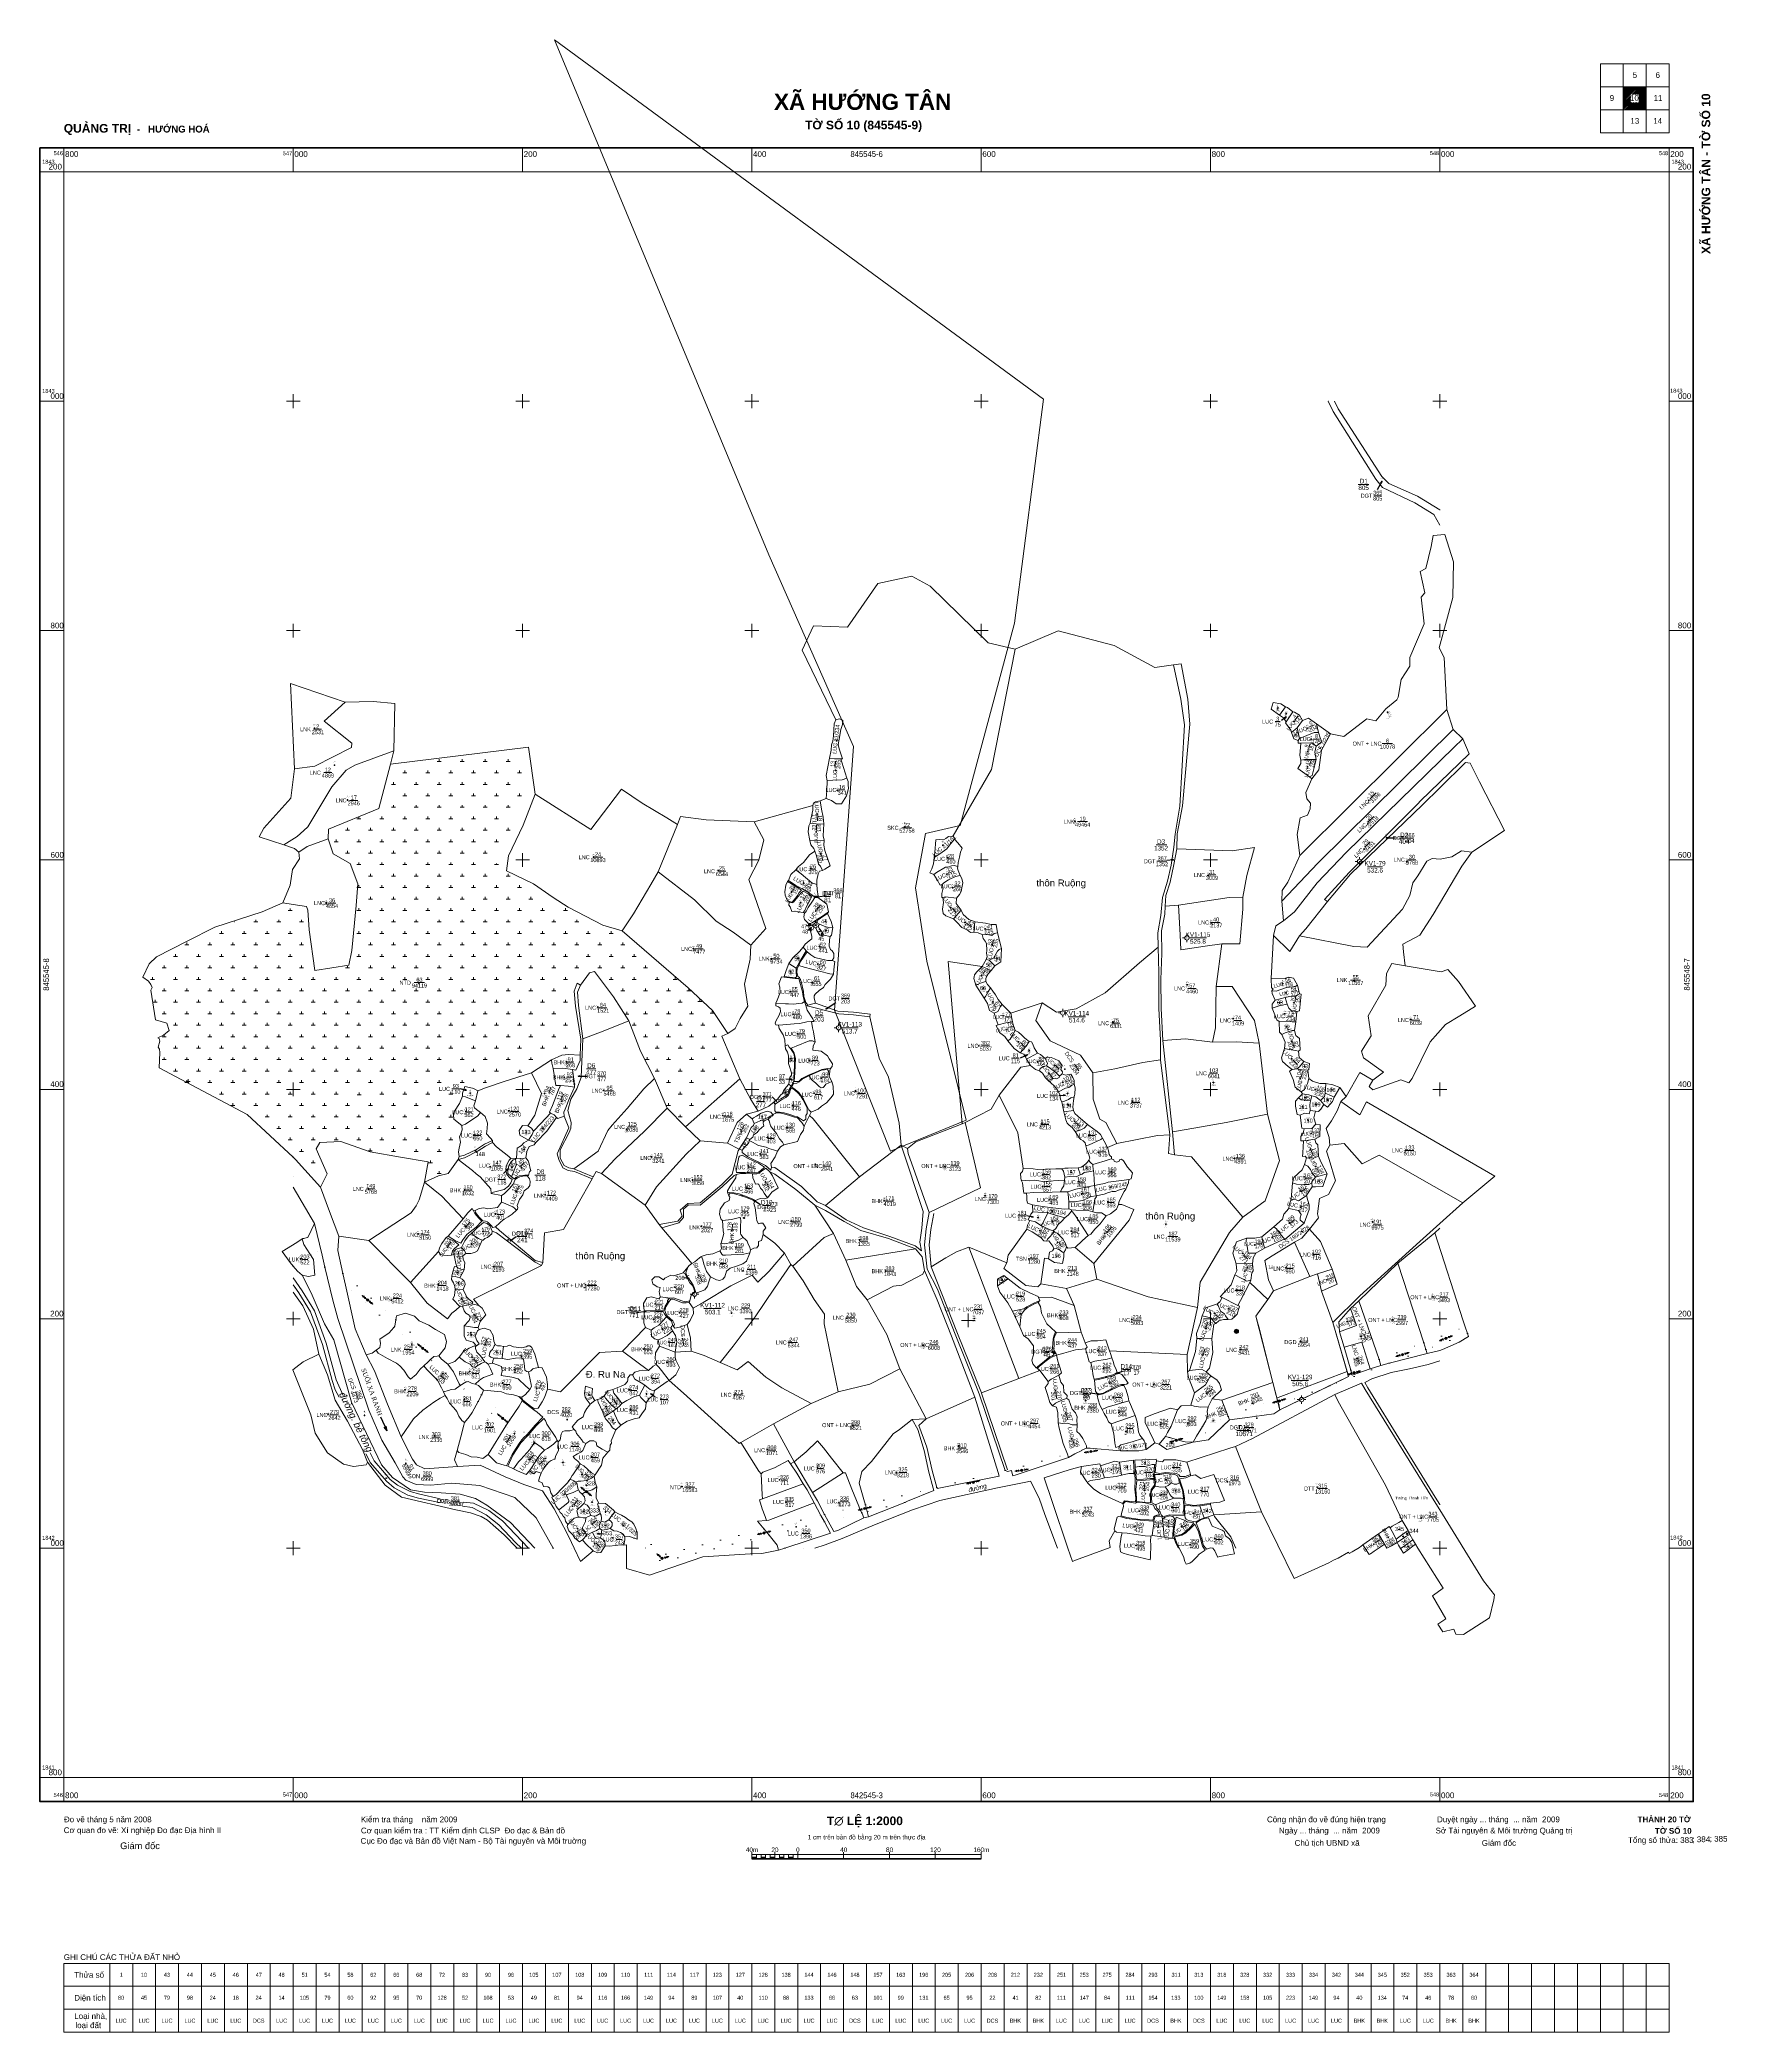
# Model space of a CAD drawing. Header units: metres. Extents: x 546779 to 548251, y 1841578 to 1843315.
import ezdxf
from ezdxf.enums import TextEntityAlignment as Align

# ---------------------------------------------------------------- set-up
doc = ezdxf.new("R2010")
doc.units = ezdxf.units.M
doc.header["$MEASUREMENT"] = 0
doc.linetypes.add('DGN Style 1', pattern=[16.3472, 0.0272, -16.32])
for name, color, linetype, lineweight in [('Level 10', 7, 'Continuous', 0), ('Level 11', 7, 'Continuous', 0), ('Level 13', 7, 'Continuous', 0), ('Level 14', 7, 'Continuous', 0), ('Level 15', 7, 'Continuous', 0), ('Level 18', 7, 'Continuous', 0), ('Level 19', 7, 'Continuous', 0), ('Level 22', 7, 'Continuous', 0), ('Level 23', 7, 'Continuous', 0), ('Level 24', 7, 'Continuous', 0), ('Level 28', 7, 'Continuous', 0), ('Level 31', 7, 'Continuous', 0), ('Level 35', 7, 'Continuous', 0), ('Level 39', 7, 'Continuous', 0), ('Level 50', 7, 'Continuous', 0), ('Level 55', 7, 'Continuous', 0), ('Level 56', 7, 'Continuous', 0), ('Level 59', 7, 'Continuous', 0), ('Level 60', 7, 'Continuous', 0), ('Level 8', 7, 'Continuous', 0)]:
    doc.layers.add(name, color=color, linetype=linetype, lineweight=lineweight)
doc.styles.add('Style-univcd', font='univcd.shx')
doc.styles.add('Style-VHarial', font='VHarial.shx')
doc.styles.add('Style-VHarialb', font='VHarialb.shx')
doc.styles.add('Style-VHtimei', font='VHtimei.shx')
doc.styles.add('Style-Vnarial', font='Vnarial.shx')
doc.styles.add('Style-Vnariali', font='Vnariali.shx')
doc.styles.add('Style-vnarialNarrowI', font='vnarialNarrowI.shx')
doc.styles.add('Style-Vnavan', font='Vnavan.shx')
doc.styles.add('Style-Vntime', font='Vntime.shx')
doc.styles.add('Style-Vntimei', font='Vntimei.shx')
doc.dimstyles.get("Standard").update_dxf_attribs({"dimtxt": 0.18, "dimasz": 0.18, "dimexe": 0.18, "dimexo": 0.0625, "dimgap": 0.09, "dimtad": 0, "dimtih": 1, "dimtoh": 1, "dimdec": 4, "dimzin": 0, "dimdsep": 46, "dimtxsty": 'Standard', "dimcen": 0.09, "dimadec": 0, "dimazin": 0, "dimtfac": 1, "dimtdec": 4, "dimtofl": 0, "dimtmove": 0, "dimatfit": 3, "dimfxl": 1, "dimtolj": 1, "dimtzin": 0, "dimarcsym": 0})

# ---------------------------------------------------------------- blocks, each defined once
blk = doc.blocks.new('CS1')
at = {"layer": 'Level 55', "linetype": 'Continuous', "lineweight": 0}
h = blk.add_hatch(color=7, dxfattribs=at)
edge = h.paths.add_edge_path()
edge.add_arc((0.004881, -0.002353), 0.999997, 0, 360)
at = {"layer": 'Level 55', "color": 230, "linetype": 'Continuous', "lineweight": 0}
for p, q in [((-5.994724, 0.141795), (-4.059081, 0.734219)), ((-5.994724, 0.141795), (-1.00078, 0.015298)), ((-5.994724, 0.141795), (-4.167109, -0.672025)), ((-4.251605, 0.088671), (-2.306728, 0.677256)), ((-4.251605, 0.088671), (-2.416313, -0.706681)), ((4.249324, -0.120211), (2.430943, 0.68977)), ((6.00012, -0.154867), (4.1779, 0.64588)), ((6.00012, -0.154867), (1.002338, -0.037604)), ((4.249324, -0.120211), (2.313682, -0.712635)), ((6.00012, -0.154867), (4.064477, -0.747291))]:
    blk.add_line(p, q, dxfattribs=at)
blk.add_circle((0.004881, -0.002353), 0.999997, dxfattribs=at)
blk = doc.blocks.new('CS1_1')
at = {"layer": 'Level 55', "linetype": 'Continuous', "lineweight": 0}
h = blk.add_hatch(color=7, dxfattribs=at)
edge = h.paths.add_edge_path()
edge.add_arc((0.004881, -0.002353), 0.999997, 0, 360)
at = {"layer": 'Level 55', "color": 230, "linetype": 'Continuous', "lineweight": 0}
for p, q in [((-5.998323, 0.141154), (-4.058689, 0.732085)), ((-5.998323, 0.141154), (-0.99972, 0.023526)), ((-5.998323, 0.141154), (-4.168117, -0.670525)), ((-4.251837, 0.090453), (-2.312203, 0.681383)), ((-4.251837, 0.090453), (-2.418606, -0.711695)), ((4.252293, -0.122072), (2.431619, 0.686582)), ((6.001804, -0.163242), (4.181129, 0.645412)), ((6.001804, -0.163242), (1.003202, -0.045614)), ((4.252293, -0.122072), (2.325216, -0.706496)), ((6.001804, -0.163242), (4.062171, -0.754172))]:
    blk.add_line(p, q, dxfattribs=at)
blk.add_circle((0.004881, -0.002353), 0.999997, dxfattribs=at)
blk = doc.blocks.new('CS1_2')
at = {"layer": 'Level 55', "linetype": 'Continuous', "lineweight": 0}
h = blk.add_hatch(color=7, dxfattribs=at)
edge = h.paths.add_edge_path()
edge.add_arc((0.004881, -0.002353), 1.000001, 0, 360)
at = {"layer": 'Level 55', "color": 230, "linetype": 'Continuous', "lineweight": 0}
for p, q in [((-6.003944, 0.142526), (-4.062304, 0.726854)), ((-6.003944, 0.142526), (-1.002696, 0.017407)), ((-6.003944, 0.142526), (-4.173447, -0.66586)), ((-4.245056, 0.092344), (-2.312937, 0.67973)), ((-4.245056, 0.092344), (-2.42408, -0.712984)), ((4.248462, -0.114444), (2.427486, 0.690884)), ((5.997829, -0.161568), (4.17991, 0.653281)), ((5.997829, -0.161568), (0.996581, -0.036449)), ((4.248462, -0.114444), (2.322807, -0.714408)), ((5.997829, -0.161568), (4.056189, -0.745896))]:
    blk.add_line(p, q, dxfattribs=at)
blk.add_circle((0.004881, -0.002353), 1.000001, dxfattribs=at)
blk = doc.blocks.new('CS1_3')
at = {"layer": 'Level 55', "linetype": 'Continuous', "lineweight": 0}
h = blk.add_hatch(color=7, dxfattribs=at)
edge = h.paths.add_edge_path()
edge.add_arc((0.004881, -0.002353), 1.000001, 0, 360)
at = {"layer": 'Level 55', "color": 230, "linetype": 'Continuous', "lineweight": 0}
for p, q in [((-6.000099, 0.140776), (-4.062908, 0.731116)), ((-6.000099, 0.140776), (-1.002632, 0.020807)), ((-6.000099, 0.140776), (-4.172353, -0.673814)), ((-4.250901, 0.087719), (-2.31371, 0.67806)), ((-4.250901, 0.087719), (-2.416975, -0.707849)), ((4.251142, -0.119341), (2.432907, 0.692158)), ((6.00343, -0.162887), (4.175684, 0.651702)), ((6.00343, -0.162887), (0.996452, -0.039829)), ((4.251142, -0.119341), (2.323462, -0.712771)), ((6.00343, -0.162887), (4.056728, -0.750138))]:
    blk.add_line(p, q, dxfattribs=at)
blk.add_circle((0.004881, -0.002353), 1.000001, dxfattribs=at)
blk = doc.blocks.new('CS1_4')
at = {"layer": 'Level 55', "linetype": 'Continuous', "lineweight": 0}
h = blk.add_hatch(color=7, dxfattribs=at)
edge = h.paths.add_edge_path()
edge.add_arc((0.004881, -0.002353), 1.000001, 0, 360)
at = {"layer": 'Level 55', "color": 230, "linetype": 'Continuous', "lineweight": 0}
for p, q in [((-6.001105, 0.143333), (-4.060314, 0.73048)), ((-6.001105, 0.143333), (-1.00272, 0.015951)), ((-6.001105, 0.143333), (-4.172478, -0.671919)), ((-4.254714, 0.089224), (-2.313923, 0.676371)), ((-4.254714, 0.089224), (-2.42, -0.706978)), ((4.245583, -0.1178), (2.426482, 0.694408)), ((5.995017, -0.162384), (4.175916, 0.649825)), ((5.995017, -0.162384), (0.996633, -0.035002)), ((4.245583, -0.1178), (2.323843, -0.711035)), ((5.995017, -0.162384), (4.063752, -0.752575))]:
    blk.add_line(p, q, dxfattribs=at)
blk.add_circle((0.004881, -0.002353), 1.000001, dxfattribs=at)
blk = doc.blocks.new('CS1_5')
at = {"layer": 'Level 55', "linetype": 'Continuous', "lineweight": 0}
h = blk.add_hatch(color=7, dxfattribs=at)
edge = h.paths.add_edge_path()
edge.add_arc((0.004881, -0.002353), 0.999999, 0, 360)
at = {"layer": 'Level 55', "color": 230, "linetype": 'Continuous', "lineweight": 0}
for p, q in [((-5.996058, 0.140408), (-4.056197, 0.724729)), ((-5.996058, 0.140408), (-0.999612, 0.021757)), ((-5.996058, 0.140408), (-4.172172, -0.664784)), ((-4.251627, 0.087935), (-2.31015, 0.682124)), ((-4.251627, 0.087935), (-2.416257, -0.709004)), ((4.246781, -0.117541), (2.432764, 0.686036)), ((6.002696, -0.161761), (4.180426, 0.6533)), ((6.002696, -0.161761), (0.996381, -0.041494)), ((4.246781, -0.117541), (2.315173, -0.713345)), ((6.002696, -0.161761), (4.062835, -0.746081))]:
    blk.add_line(p, q, dxfattribs=at)
blk.add_circle((0.004881, -0.002353), 0.999999, dxfattribs=at)
blk = doc.blocks.new('CS1_6')
at = {"layer": 'Level 55', "linetype": 'Continuous', "lineweight": 0}
h = blk.add_hatch(color=7, dxfattribs=at)
edge = h.paths.add_edge_path()
edge.add_arc((0.004881, -0.002353), 1.000001, 0, 360)
at = {"layer": 'Level 55', "color": 230, "linetype": 'Continuous', "lineweight": 0}
for p, q in [((-5.997419, 0.142317), (-4.054775, 0.732694)), ((-5.997419, 0.142317), (-0.99957, 0.023719)), ((-5.997419, 0.142317), (-4.165248, -0.668092)), ((-4.25309, 0.086418), (-2.310446, 0.676795)), ((-4.25309, 0.086418), (-2.419285, -0.714125)), ((4.248186, -0.116015), (2.425881, 0.692759)), ((6.004015, -0.163682), (4.18171, 0.645091)), ((6.004015, -0.163682), (0.9963, -0.04345)), ((4.248186, -0.116015), (2.315408, -0.708026)), ((6.004015, -0.163682), (4.061371, -0.754059))]:
    blk.add_line(p, q, dxfattribs=at)
blk.add_circle((0.004881, -0.002353), 1.000001, dxfattribs=at)
blk = doc.blocks.new('CS1_7')
at = {"layer": 'Level 55', "linetype": 'Continuous', "lineweight": 0}
h = blk.add_hatch(color=7, dxfattribs=at)
edge = h.paths.add_edge_path()
edge.add_arc((0.004881, -0.002353), 0.999999, 0, 360)
at = {"layer": 'Level 55', "color": 230, "linetype": 'Continuous', "lineweight": 0}
for p, q in [((-5.996883, 0.140858), (-4.056093, 0.732318)), ((-5.996883, 0.140858), (-0.996673, 0.021026)), ((-5.996883, 0.140858), (-4.172938, -0.6734)), ((-4.253426, 0.091335), (-2.312635, 0.682796)), ((-4.253426, 0.091335), (-2.417289, -0.715755)), ((4.24589, -0.120374), (2.431624, 0.691373)), ((6.001539, -0.162728), (4.177593, 0.65153)), ((6.001539, -0.162728), (1.001328, -0.042896)), ((4.24589, -0.120374), (2.317291, -0.704667)), ((6.001539, -0.162728), (4.060748, -0.754189))]:
    blk.add_line(p, q, dxfattribs=at)
blk.add_circle((0.004881, -0.002353), 0.999999, dxfattribs=at)
blk = doc.blocks.new('CS1_8')
at = {"layer": 'Level 55', "linetype": 'Continuous', "lineweight": 0}
h = blk.add_hatch(color=7, dxfattribs=at)
edge = h.paths.add_edge_path()
edge.add_arc((0.004881, -0.002353), 1.000001, 0, 360)
at = {"layer": 'Level 55', "color": 230, "linetype": 'Continuous', "lineweight": 0}
for p, q in [((-5.996365, 0.143669), (-4.058359, 0.733105)), ((-5.996365, 0.143669), (-0.999076, 0.018684)), ((-5.996365, 0.143669), (-4.173281, -0.664642)), ((-4.250734, 0.091005), (-2.312727, 0.680441)), ((-4.250734, 0.091005), (-2.415405, -0.710228)), ((4.252646, -0.12257), (2.429561, 0.685741)), ((6.003443, -0.155913), (4.180358, 0.652398)), ((6.003443, -0.155913), (1.00357, -0.040588)), ((4.252646, -0.12257), (2.314639, -0.712006)), ((6.003443, -0.155913), (4.062854, -0.755009))]:
    blk.add_line(p, q, dxfattribs=at)
blk.add_circle((0.004881, -0.002353), 1.000001, dxfattribs=at)
blk = doc.blocks.new('CS1_9')
at = {"layer": 'Level 55', "linetype": 'Continuous', "lineweight": 0}
h = blk.add_hatch(color=7, dxfattribs=at)
edge = h.paths.add_edge_path()
edge.add_arc((0.004881, -0.002353), 1.000001, 0, 360)
at = {"layer": 'Level 55', "color": 230, "linetype": 'Continuous', "lineweight": 0}
for p, q in [((-6.001435, 0.14334), (-4.058501, 0.727735)), ((-6.001435, 0.14334), (-0.999138, 0.014983)), ((-6.001435, 0.14334), (-4.168244, -0.670428)), ((-4.248496, 0.084926), (-2.312686, 0.681538)), ((-4.248496, 0.084926), (-2.419881, -0.706955)), ((4.250525, -0.116484), (2.427005, 0.694737)), ((5.99634, -0.162681), (4.18249, 0.645994)), ((5.99634, -0.162681), (1.003714, -0.03687)), ((4.250525, -0.116484), (2.314715, -0.713096)), ((5.99634, -0.162681), (4.063077, -0.749622))]:
    blk.add_line(p, q, dxfattribs=at)
blk.add_circle((0.004881, -0.002353), 1.000001, dxfattribs=at)
blk = doc.blocks.new('CS1_10')
at = {"layer": 'Level 55', "linetype": 'Continuous', "lineweight": 0}
h = blk.add_hatch(color=7, dxfattribs=at)
edge = h.paths.add_edge_path()
edge.add_arc((0.004881, -0.002353), 0.999999, 0, 360)
at = {"layer": 'Level 55', "color": 230, "linetype": 'Continuous', "lineweight": 0}
for p, q in [((-5.998128, 0.141629), (-4.065556, 0.730826)), ((-5.998128, 0.141629), (-1.000993, 0.022569)), ((-5.998128, 0.141629), (-4.169289, -0.666541)), ((-4.246047, 0.089638), (-2.313475, 0.678836)), ((-4.246047, 0.089638), (-2.423425, -0.710698)), ((4.249033, -0.12557), (2.428027, 0.688816)), ((6.00273, -0.163511), (4.181723, 0.650876)), ((6.00273, -0.163511), (0.999378, -0.036618)), ((4.249033, -0.12557), (2.324293, -0.70855)), ((6.00273, -0.163511), (4.056108, -0.751093))]:
    blk.add_line(p, q, dxfattribs=at)
blk.add_circle((0.004881, -0.002353), 0.999999, dxfattribs=at)
blk = doc.blocks.new('CS1_11')
at = {"layer": 'Level 55', "linetype": 'Continuous', "lineweight": 0}
h = blk.add_hatch(color=7, dxfattribs=at)
edge = h.paths.add_edge_path()
edge.add_arc((0.004881, -0.002353), 1.000002, 0, 360)
at = {"layer": 'Level 55', "color": 230, "linetype": 'Continuous', "lineweight": 0}
for p, q in [((-5.99937, 0.144985), (-4.06509, 0.728575)), ((-5.99937, 0.144985), (-1.000927, 0.025473)), ((-5.99937, 0.144985), (-4.172877, -0.66849)), ((-4.247441, 0.087911), (-2.30531, 0.677696)), ((-4.247441, 0.087911), (-2.419291, -0.711518)), ((4.250322, -0.123852), (2.43168, 0.695817)), ((5.997714, -0.159029), (4.177415, 0.646594)), ((5.997714, -0.159029), (0.999271, -0.039517)), ((4.250322, -0.123852), (2.316042, -0.707442)), ((5.997714, -0.159029), (4.055583, -0.748814))]:
    blk.add_line(p, q, dxfattribs=at)
blk.add_circle((0.004881, -0.002353), 1.000002, dxfattribs=at)
blk = doc.blocks.new('CS1_12')
at = {"layer": 'Level 55', "linetype": 'Continuous', "lineweight": 0}
h = blk.add_hatch(color=7, dxfattribs=at)
edge = h.paths.add_edge_path()
edge.add_arc((0.004881, -0.002353), 1, 0, 360)
at = {"layer": 'Level 55', "color": 230, "linetype": 'Continuous', "lineweight": 0}
for p, q in [((-6.000885, 0.136609), (-4.06439, 0.732413)), ((-6.000885, 0.136609), (-0.994714, 0.018562)), ((-6.000885, 0.136609), (-4.167309, -0.672402)), ((-4.247345, 0.091924), (-2.304663, 0.679872)), ((-4.247345, 0.091924), (-2.419956, -0.709231)), ((4.244006, -0.12001), (2.43233, 0.693518)), ((5.997546, -0.164695), (4.18587, 0.648833)), ((5.997546, -0.164695), (0.999231, -0.040461)), ((4.244006, -0.12001), (2.315367, -0.709628)), ((5.997546, -0.164695), (4.06272, -0.746457))]:
    blk.add_line(p, q, dxfattribs=at)
blk.add_circle((0.004881, -0.002353), 1, dxfattribs=at)
blk = doc.blocks.new('CS1_13')
at = {"layer": 'Level 55', "linetype": 'Continuous', "lineweight": 0}
h = blk.add_hatch(color=7, dxfattribs=at)
edge = h.paths.add_edge_path()
edge.add_arc((0.004881, -0.002353), 1, 0, 360)
at = {"layer": 'Level 55', "color": 230, "linetype": 'Continuous', "lineweight": 0}
for p, q in [((-5.999546, 0.136947), (-4.058211, 0.729332)), ((-5.999546, 0.136947), (-1.000959, 0.024132)), ((-5.999546, 0.136947), (-4.171969, -0.674078)), ((-4.253751, 0.090063), (-2.312416, 0.682448)), ((-4.253751, 0.090063), (-2.418331, -0.714757)), ((4.250476, -0.118157), (2.429103, 0.685025)), ((6.004114, -0.158837), (4.176536, 0.652189)), ((6.004114, -0.158837), (0.999321, -0.038179)), ((4.250476, -0.118157), (2.323188, -0.71218)), ((6.004114, -0.158837), (4.062779, -0.751221))]:
    blk.add_line(p, q, dxfattribs=at)
blk.add_circle((0.004881, -0.002353), 1, dxfattribs=at)
blk = doc.blocks.new('TerminatorOpen_0.5')
at = {"color": 0, "linetype": 'ByBlock', "lineweight": -2}
for q in [(-1, 0.25), (-1, 0), (-1, -0.25)]:
    blk.add_line((0, 0), q, dxfattribs=at)
blk = doc.blocks.new('N_THUA')
at = {"layer": 'Level 13', "color": 230, "linetype": 'Continuous', "lineweight": 0, "style": 'Style-vnarialNarrowI'}
for s, p in [('1', (0.304988, -0.01001)), ('80', (0.12984, -20.01001)), ('LUC', (0.204291, -40.01001))]:
    blk.add_text(s, height=3.49998, dxfattribs=at).set_placement(p, align=Align.MIDDLE_CENTER)
blk = doc.blocks.new('N_THUA_1')
at = {"layer": 'Level 13', "color": 230, "linetype": 'Continuous', "lineweight": 13, "flags": 128}
blk.add_lwpolyline([(-0.32, 0), (6.49, 0)], dxfattribs=at)
at = {"layer": 'Level 13', "color": 230, "linetype": 'Continuous', "lineweight": 0, "style": 'Style-vnarialNarrowI'}
blk.add_text('LNK ', height=3.49998, dxfattribs=at).set_placement((-1.389752, -0.00001), align=Align.MIDDLE_RIGHT)
blk.add_text('2', height=3.49998, dxfattribs=at).set_placement((3.198112, 0.78), align=Align.CENTER)
blk.add_text('2531', height=3.49998, dxfattribs=at).set_placement((3.389544, -0.78002), align=Align.TOP_CENTER)
blk = doc.blocks.new('N_THUA_2')
at = {"layer": 'Level 13', "color": 230, "linetype": 'Continuous', "lineweight": 13, "flags": 128}
blk.add_lwpolyline([(0, 0), (4.46, 0)], dxfattribs=at)
at = {"layer": 'Level 13', "color": 230, "linetype": 'Continuous', "lineweight": 0, "style": 'Style-vnarialNarrowI'}
blk.add_text('LUC ', height=3.49998, dxfattribs=at).set_placement((-0.271418, -0.00001), align=Align.MIDDLE_RIGHT)
blk.add_text('3', height=3.49998, dxfattribs=at).set_placement((2.339781, 0.78), align=Align.CENTER)
blk.add_text('3', height=3.49998, dxfattribs=at).set_placement((2.339781, 0.78), align=Align.CENTER)
blk.add_text('75', height=3.49998, dxfattribs=at).set_placement((2.373979, -0.78002), align=Align.TOP_CENTER)
blk = doc.blocks.new('N_THUA_3')
at = {"layer": 'Level 13', "color": 230, "linetype": 'Continuous', "lineweight": 13, "flags": 128}
blk.add_lwpolyline([(-0.499989, -0.003392), (4.860138, -0.002584)], dxfattribs=at)
at = {"layer": 'Level 13', "color": 230, "linetype": 'Continuous', "lineweight": 0, "style": 'Style-vnarialNarrowI'}
blk.add_text('LUC ', height=3.49994, rotation=359.999964, dxfattribs=at).set_placement((-1.439862, -0.003559), align=Align.MIDDLE_RIGHT)
blk.add_text('4', height=3.49994, rotation=359.999964, dxfattribs=at).set_placement((2.274651, 0.778572), align=Align.CENTER)
blk.add_text('147', height=3.49994, rotation=359.999964, dxfattribs=at).set_placement((2.420474, -0.781431), align=Align.TOP_CENTER)
blk = doc.blocks.new('N_THUA_4')
at = {"layer": 'Level 13', "color": 230, "linetype": 'Continuous', "lineweight": 13, "flags": 128}
blk.add_lwpolyline([(-0.516231, -0.002205), (4.733547, -0.003605)], dxfattribs=at)
at = {"layer": 'Level 13', "color": 230, "linetype": 'Continuous', "lineweight": 0, "style": 'Style-vnarialNarrowI'}
blk.add_text('LUC ', height=3.499979, rotation=0.00008, dxfattribs=at).set_placement((-1.445784, -0.002567), align=Align.MIDDLE_RIGHT)
blk.add_text('5', height=3.499979, rotation=0.00008, dxfattribs=at).set_placement((2.258402, 0.772875), align=Align.CENTER)
blk.add_text('204', height=3.499979, rotation=0.00008, dxfattribs=at).set_placement((2.215937, -0.787786), align=Align.TOP_CENTER)
blk = doc.blocks.new('N_THUA_5')
at = {"layer": 'Level 13', "color": 230, "linetype": 'Continuous', "lineweight": 0, "style": 'Style-vnarialNarrowI'}
blk.add_text('DCS 7/235', height=3.499988, rotation=359.999937, dxfattribs=at).set_placement((0.137818, -0.010129), align=Align.MIDDLE_CENTER)
blk = doc.blocks.new('N_THUA_6')
at = {"layer": 'Level 13', "color": 230, "linetype": 'Continuous', "lineweight": 13, "flags": 128}
blk.add_lwpolyline([(-0.5, 0), (4.83, 0)], dxfattribs=at)
at = {"layer": 'Level 13', "color": 230, "linetype": 'Continuous', "lineweight": 0, "style": 'Style-vnarialNarrowI'}
blk.add_text('LUC ', height=3.49998, dxfattribs=at).set_placement((-1.461418, -0.02001), align=Align.MIDDLE_RIGHT)
blk.add_text('8', height=3.49998, dxfattribs=at).set_placement((2.318527, 0.76), align=Align.CENTER)
blk.add_text('145', height=3.49998, dxfattribs=at).set_placement((2.278831, -0.80002), align=Align.TOP_CENTER)
blk = doc.blocks.new('N_THUA_7')
at = {"layer": 'Level 13', "color": 230, "linetype": 'Continuous', "lineweight": 13, "flags": 128}
blk.add_lwpolyline([(-0.495894, 0.011722), (4.858798, 0.00639)], dxfattribs=at)
at = {"layer": 'Level 13', "color": 230, "linetype": 'Continuous', "lineweight": 0, "style": 'Style-vnarialNarrowI'}
blk.add_text('LUC ', height=3.499928, rotation=359.999921, dxfattribs=at).set_placement((-1.448618, 0.028142), align=Align.MIDDLE_RIGHT)
blk.add_text('9', height=3.499928, rotation=359.999921, dxfattribs=at).set_placement((2.304836, 0.804226), align=Align.CENTER)
blk.add_text('187', height=3.499928, rotation=359.999921, dxfattribs=at).set_placement((2.413171, -0.764795), align=Align.TOP_CENTER)
blk = doc.blocks.new('N_THUA_8')
at = {"layer": 'Level 13', "color": 230, "linetype": 'Continuous', "lineweight": 0, "style": 'Style-vnarialNarrowI'}
for s, p in [('10', (0.12984, -0.01001)), ('45', (0.143979, -20.01001)), ('LUC', (0.204291, -40.01001))]:
    blk.add_text(s, height=3.49998, dxfattribs=at).set_placement(p, align=Align.MIDDLE_CENTER)
blk = doc.blocks.new('N_THUA_9')
at = {"layer": 'Level 13', "color": 230, "linetype": 'Continuous', "lineweight": 0, "style": 'Style-vnarialNarrowI'}
blk.add_text('LUC 11/234', height=3.499973, rotation=359.999986, dxfattribs=at).set_placement((0.109121, -0.003585), align=Align.MIDDLE_CENTER)
blk = doc.blocks.new('N_THUA_10')
at = {"layer": 'Level 13', "color": 230, "linetype": 'Continuous', "lineweight": 13, "flags": 128}
blk.add_lwpolyline([(-1.45, 0), (5.57, 0)], dxfattribs=at)
at = {"layer": 'Level 13', "color": 230, "linetype": 'Continuous', "lineweight": 0, "style": 'Style-vnarialNarrowI'}
blk.add_text('LNC ', height=3.49998, dxfattribs=at).set_placement((-2.601418, -0.00001), align=Align.MIDDLE_RIGHT)
blk.add_text('12', height=3.49998, dxfattribs=at).set_placement((2.172964, 0.78), align=Align.CENTER)
blk.add_text('4869', height=3.49998, dxfattribs=at).set_placement((2.198142, -0.78002), align=Align.TOP_CENTER)
blk = doc.blocks.new('N_THUA_11')
at = {"layer": 'Level 13', "color": 230, "linetype": 'Continuous', "lineweight": 13, "flags": 128}
blk.add_lwpolyline([(-1.661927, 0.001482), (3.663948, 0.003111)], dxfattribs=at)
at = {"layer": 'Level 13', "color": 230, "linetype": 'Continuous', "lineweight": 0, "style": 'Style-vnarialNarrowI'}
blk.add_text('LUC ', height=3.499983, rotation=0.000094, dxfattribs=at).set_placement((-2.600937, -0.00211), align=Align.MIDDLE_RIGHT)
blk.add_text('13', height=3.499983, rotation=0.000094, dxfattribs=at).set_placement((1.106265, 0.783316), align=Align.CENTER)
blk.add_text('265', height=3.499983, rotation=0.000094, dxfattribs=at).set_placement((1.138207, -0.775375), align=Align.TOP_CENTER)
blk = doc.blocks.new('N_THUA_12')
at = {"layer": 'Level 13', "color": 230, "linetype": 'Continuous', "lineweight": 13, "flags": 128}
blk.add_lwpolyline([(-1.684973, -0.003597), (3.637026, 0.001975)], dxfattribs=at)
at = {"layer": 'Level 13', "color": 230, "linetype": 'Continuous', "lineweight": 0, "style": 'Style-vnarialNarrowI'}
blk.add_text('LUC ', height=3.499874, rotation=0.000105, dxfattribs=at).set_placement((-2.63511, 0.009013), align=Align.MIDDLE_RIGHT)
blk.add_text('14', height=3.499874, rotation=0.000105, dxfattribs=at).set_placement((1.066429, 0.787401), align=Align.CENTER)
blk.add_text('158', height=3.499874, rotation=0.000105, dxfattribs=at).set_placement((1.118325, -0.774011), align=Align.TOP_CENTER)
blk = doc.blocks.new('N_THUA_13')
at = {"layer": 'Level 13', "color": 230, "linetype": 'Continuous', "lineweight": 13, "flags": 128}
blk.add_lwpolyline([(-1.442557, 0.005279), (5.692316, -0.00038)], dxfattribs=at)
at = {"layer": 'Level 13', "color": 230, "linetype": 'Continuous', "lineweight": 0, "style": 'Style-vnarialNarrowI'}
blk.add_text('LNC ', height=3.499858, rotation=0.000057, dxfattribs=at).set_placement((-2.604996, 0.006394), align=Align.MIDDLE_RIGHT)
blk.add_text('15', height=3.499858, rotation=0.000057, dxfattribs=at).set_placement((2.270124, 0.777196), align=Align.CENTER)
blk.add_text('3196', height=3.499858, rotation=0.000057, dxfattribs=at).set_placement((2.280902, -0.778463), align=Align.TOP_CENTER)
blk = doc.blocks.new('N_THUA_14')
at = {"layer": 'Level 13', "color": 230, "linetype": 'Continuous', "lineweight": 13, "flags": 128}
blk.add_lwpolyline([(-1.7, 0), (3.34, 0)], dxfattribs=at)
at = {"layer": 'Level 13', "color": 230, "linetype": 'Continuous', "lineweight": 0, "style": 'Style-vnarialNarrowI'}
blk.add_text('LUC ', height=3.49998, dxfattribs=at).set_placement((-2.611418, -0.00001), align=Align.MIDDLE_RIGHT)
blk.add_text('16', height=3.49998, dxfattribs=at).set_placement((0.983927, 0.78), align=Align.CENTER)
blk.add_text('341', height=3.49998, dxfattribs=at).set_placement((1.114692, -0.78002), align=Align.TOP_CENTER)
blk = doc.blocks.new('N_THUA_15')
at = {"layer": 'Level 13', "color": 230, "linetype": 'Continuous', "lineweight": 13, "flags": 128}
blk.add_lwpolyline([(-1.44, 0), (5.69, 0)], dxfattribs=at)
at = {"layer": 'Level 13', "color": 230, "linetype": 'Continuous', "lineweight": 0, "style": 'Style-vnarialNarrowI'}
blk.add_text('LNC ', height=3.49998, dxfattribs=at).set_placement((-2.601418, -0.00001), align=Align.MIDDLE_RIGHT)
blk.add_text('17', height=3.49998, dxfattribs=at).set_placement((2.374422, 0.78), align=Align.CENTER)
blk.add_text('2946', height=3.49998, dxfattribs=at).set_placement((2.293631, -0.78002), align=Align.TOP_CENTER)
blk = doc.blocks.new('N_THUA_16')
at = {"layer": 'Level 13', "color": 230, "linetype": 'Continuous', "lineweight": 13, "flags": 128}
blk.add_lwpolyline([(-1.701439, 0.003719), (3.333378, 0.005586)], dxfattribs=at)
at = {"layer": 'Level 13', "color": 230, "linetype": 'Continuous', "lineweight": 0, "style": 'Style-vnarialNarrowI'}
blk.add_text('LUC ', height=3.499926, rotation=0.000079, dxfattribs=at).set_placement((-2.607488, 0.005601), align=Align.MIDDLE_RIGHT)
blk.add_text('18', height=3.499926, rotation=0.000079, dxfattribs=at).set_placement((0.985876, 0.781284), align=Align.CENTER)
blk.add_text('171', height=3.499926, rotation=0.000079, dxfattribs=at).set_placement((1.126875, -0.783248), align=Align.TOP_CENTER)
blk = doc.blocks.new('N_THUA_17')
at = {"layer": 'Level 13', "color": 230, "linetype": 'Continuous', "lineweight": 13, "flags": 128}
blk.add_lwpolyline([(-1.23, 0), (7.56, 0)], dxfattribs=at)
at = {"layer": 'Level 13', "color": 230, "linetype": 'Continuous', "lineweight": 0, "style": 'Style-vnarialNarrowI'}
blk.add_text('LNK ', height=3.49998, dxfattribs=at).set_placement((-2.549752, -0.00001), align=Align.MIDDLE_RIGHT)
blk.add_text('19', height=3.49998, dxfattribs=at).set_placement((3.298438, 0.78), align=Align.CENTER)
blk.add_text('49464', height=3.49998, dxfattribs=at).set_placement((3.257105, -0.78002), align=Align.TOP_CENTER)
blk = doc.blocks.new('N_THUA_18')
at = {"layer": 'Level 13', "color": 230, "linetype": 'Continuous', "lineweight": 13, "flags": 128}
blk.add_lwpolyline([(-1.442565, -0.00396), (5.636185, -0.007056)], dxfattribs=at)
at = {"layer": 'Level 13', "color": 230, "linetype": 'Continuous', "lineweight": 0, "style": 'Style-vnarialNarrowI'}
blk.add_text('LNC ', height=3.499987, rotation=0.000051, dxfattribs=at).set_placement((-2.601191, -0.000501), align=Align.MIDDLE_RIGHT)
blk.add_text('20', height=3.499987, rotation=0.000051, dxfattribs=at).set_placement((2.226956, 0.77634), align=Align.CENTER)
blk.add_text('2518', height=3.499987, rotation=0.000051, dxfattribs=at).set_placement((2.270809, -0.786279), align=Align.TOP_CENTER)
blk = doc.blocks.new('N_THUA_19')
at = {"layer": 'Level 13', "color": 230, "linetype": 'Continuous', "lineweight": 0, "style": 'Style-vnarialNarrowI'}
blk.add_text('LUC 21/161', height=3.499975, rotation=0.000066, dxfattribs=at).set_placement((0.271305, -0.006964), align=Align.MIDDLE_CENTER)
blk = doc.blocks.new('N_THUA_20')
at = {"layer": 'Level 13', "color": 230, "linetype": 'Continuous', "lineweight": 13, "flags": 128}
blk.add_lwpolyline([(-1.22, 0), (7.62, 0)], dxfattribs=at)
at = {"layer": 'Level 13', "color": 230, "linetype": 'Continuous', "lineweight": 0, "style": 'Style-vnarialNarrowI'}
blk.add_text('SKC ', height=3.49998, dxfattribs=at).set_placement((-2.598396, -0.00001), align=Align.MIDDLE_RIGHT)
blk.add_text('22', height=3.49998, dxfattribs=at).set_placement((3.312964, 0.78), align=Align.CENTER)
blk.add_text('52758', height=3.49998, dxfattribs=at).set_placement((3.367935, -0.78002), align=Align.TOP_CENTER)
blk = doc.blocks.new('N_THUA_21')
at = {"layer": 'Level 13', "color": 230, "linetype": 'Continuous', "lineweight": 13, "flags": 128}
blk.add_lwpolyline([(-1.656448, -0.011818), (3.680615, 0.005243)], dxfattribs=at)
at = {"layer": 'Level 13', "color": 230, "linetype": 'Continuous', "lineweight": 0, "style": 'Style-vnarialNarrowI'}
blk.add_text('LUC ', height=3.499872, rotation=0.000222, dxfattribs=at).set_placement((-2.607446, 0.000532), align=Align.MIDDLE_RIGHT)
blk.add_text('23', height=3.499872, rotation=0.000222, dxfattribs=at).set_placement((1.102764, 0.784305), align=Align.CENTER)
blk.add_text('185', height=3.499872, rotation=0.000222, dxfattribs=at).set_placement((1.139575, -0.776564), align=Align.TOP_CENTER)
blk = doc.blocks.new('N_THUA_22')
at = {"layer": 'Level 13', "color": 230, "linetype": 'Continuous', "lineweight": 13, "flags": 128}
blk.add_lwpolyline([(-1.22, 0), (7.62, 0)], dxfattribs=at)
at = {"layer": 'Level 13', "color": 230, "linetype": 'Continuous', "lineweight": 0, "style": 'Style-vnarialNarrowI'}
blk.add_text('LNC ', height=3.49998, dxfattribs=at).set_placement((-2.601418, -0.00001), align=Align.MIDDLE_RIGHT)
blk.add_text('24', height=3.49998, dxfattribs=at).set_placement((3.302549, 0.78), align=Align.CENTER)
blk.add_text('10893', height=3.49998, dxfattribs=at).set_placement((3.309189, -0.78002), align=Align.TOP_CENTER)
blk = doc.blocks.new('N_THUA_23')
at = {"layer": 'Level 13', "color": 230, "linetype": 'Continuous', "lineweight": 13, "flags": 128}
blk.add_lwpolyline([(-1.45, 0), (5.57, 0)], dxfattribs=at)
at = {"layer": 'Level 13', "color": 230, "linetype": 'Continuous', "lineweight": 0, "style": 'Style-vnarialNarrowI'}
blk.add_text('LNC ', height=3.49998, dxfattribs=at).set_placement((-2.601418, -0.00001), align=Align.MIDDLE_RIGHT)
blk.add_text('25', height=3.49998, dxfattribs=at).set_placement((2.203979, 0.78), align=Align.CENTER)
blk.add_text('6544', height=3.49998, dxfattribs=at).set_placement((2.162253, -0.78002), align=Align.TOP_CENTER)
blk = doc.blocks.new('N_THUA_24')
at = {"layer": 'Level 13', "color": 230, "linetype": 'Continuous', "lineweight": 13, "flags": 128}
blk.add_lwpolyline([(-1.67, 0), (3.58, 0)], dxfattribs=at)
at = {"layer": 'Level 13', "color": 230, "linetype": 'Continuous', "lineweight": 0, "style": 'Style-vnarialNarrowI'}
blk.add_text('LUC ', height=3.49998, dxfattribs=at).set_placement((-2.601418, -0.00001), align=Align.MIDDLE_RIGHT)
blk.add_text('26', height=3.49998, dxfattribs=at).set_placement((1.133927, 0.78), align=Align.CENTER)
blk.add_text('329', height=3.49998, dxfattribs=at).set_placement((1.10329, -0.78002), align=Align.TOP_CENTER)
blk = doc.blocks.new('N_THUA_25')
at = {"layer": 'Level 13', "color": 230, "linetype": 'Continuous', "lineweight": 13, "flags": 128}
blk.add_lwpolyline([(-1.671451, -0.006424), (3.656353, -0.00581)], dxfattribs=at)
at = {"layer": 'Level 13', "color": 230, "linetype": 'Continuous', "lineweight": 0, "style": 'Style-vnarialNarrowI'}
blk.add_text('LUC ', height=3.499913, rotation=0.000119, dxfattribs=at).set_placement((-2.597674, -0.007059), align=Align.MIDDLE_RIGHT)
blk.add_text('27', height=3.499913, rotation=0.000119, dxfattribs=at).set_placement((1.234318, 0.780743), align=Align.CENTER)
blk.add_text('240', height=3.499913, rotation=0.000119, dxfattribs=at).set_placement((1.126132, -0.786075), align=Align.TOP_CENTER)
blk = doc.blocks.new('N_THUA_26')
at = {"layer": 'Level 13', "color": 230, "linetype": 'Continuous', "lineweight": 13, "flags": 128}
blk.add_lwpolyline([(-1.67, 0), (3.65, 0)], dxfattribs=at)
at = {"layer": 'Level 13', "color": 230, "linetype": 'Continuous', "lineweight": 0, "style": 'Style-vnarialNarrowI'}
blk.add_text('LUC ', height=3.49998, dxfattribs=at).set_placement((-2.601418, -0.00001), align=Align.MIDDLE_RIGHT)
blk.add_text('28', height=3.49998, dxfattribs=at).set_placement((1.153379, 0.78), align=Align.CENTER)
blk.add_text('410', height=3.49998, dxfattribs=at).set_placement((1.124692, -0.78002), align=Align.TOP_CENTER)
blk = doc.blocks.new('N_THUA_27')
at = {"layer": 'Level 13', "color": 230, "linetype": 'Continuous', "lineweight": 13, "flags": 128}
blk.add_lwpolyline([(-1.484988, -0.004493), (5.324904, 0.003181)], dxfattribs=at)
at = {"layer": 'Level 13', "color": 230, "linetype": 'Continuous', "lineweight": 0, "style": 'Style-vnarialNarrowI'}
blk.add_text('LNC ', height=3.499987, rotation=0.000051, dxfattribs=at).set_placement((-2.601191, -0.000501), align=Align.MIDDLE_RIGHT)
blk.add_text('29', height=3.499987, rotation=0.000051, dxfattribs=at).set_placement((2.061125, 0.781725), align=Align.CENTER)
blk.add_text('3451', height=3.499987, rotation=0.000051, dxfattribs=at).set_placement((2.230111, -0.779297), align=Align.TOP_CENTER)
blk = doc.blocks.new('N_THUA_28')
at = {"layer": 'Level 13', "color": 230, "linetype": 'Continuous', "lineweight": 13, "flags": 128}
blk.add_lwpolyline([(-1.44, 0), (5.64, 0)], dxfattribs=at)
at = {"layer": 'Level 13', "color": 230, "linetype": 'Continuous', "lineweight": 0, "style": 'Style-vnarialNarrowI'}
blk.add_text('LNC ', height=3.49998, dxfattribs=at).set_placement((-2.601418, -0.00001), align=Align.MIDDLE_RIGHT)
blk.add_text('30', height=3.49998, dxfattribs=at).set_placement((2.22984, 0.78), align=Align.CENTER)
blk.add_text('9768', height=3.49998, dxfattribs=at).set_placement((2.273083, -0.78002), align=Align.TOP_CENTER)
blk = doc.blocks.new('N_THUA_29')
at = {"layer": 'Level 13', "color": 230, "linetype": 'Continuous', "lineweight": 13, "flags": 128}
blk.add_lwpolyline([(-1.45, 0), (5.57, 0)], dxfattribs=at)
at = {"layer": 'Level 13', "color": 230, "linetype": 'Continuous', "lineweight": 0, "style": 'Style-vnarialNarrowI'}
blk.add_text('LNC ', height=3.49998, dxfattribs=at).set_placement((-2.601418, -0.00001), align=Align.MIDDLE_RIGHT)
blk.add_text('31', height=3.49998, dxfattribs=at).set_placement((2.36984, 0.78), align=Align.CENTER)
blk.add_text('3009', height=3.49998, dxfattribs=at).set_placement((2.198142, -0.78002), align=Align.TOP_CENTER)
blk = doc.blocks.new('N_THUA_30')
at = {"layer": 'Level 13', "color": 230, "linetype": 'Continuous', "lineweight": 13, "flags": 128}
blk.add_lwpolyline([(-1.67, 0), (3.65, 0)], dxfattribs=at)
at = {"layer": 'Level 13', "color": 230, "linetype": 'Continuous', "lineweight": 0, "style": 'Style-vnarialNarrowI'}
blk.add_text('LUC ', height=3.49998, dxfattribs=at).set_placement((-2.611418, -0.00001), align=Align.MIDDLE_RIGHT)
blk.add_text('32', height=3.49998, dxfattribs=at).set_placement((1.092964, 0.78), align=Align.CENTER)
blk.add_text('268', height=3.49998, dxfattribs=at).set_placement((1.148231, -0.78002), align=Align.TOP_CENTER)
blk = doc.blocks.new('N_THUA_31')
at = {"layer": 'Level 13', "color": 230, "linetype": 'Continuous', "lineweight": 13, "flags": 128}
blk.add_lwpolyline([(-1.659522, -0.009206), (3.67306, -0.003306)], dxfattribs=at)
at = {"layer": 'Level 13', "color": 230, "linetype": 'Continuous', "lineweight": 0, "style": 'Style-vnarialNarrowI'}
blk.add_text('LUC ', height=3.499978, rotation=359.999971, dxfattribs=at).set_placement((-2.607429, -0.007152), align=Align.MIDDLE_RIGHT)
blk.add_text('33', height=3.499978, rotation=359.999971, dxfattribs=at).set_placement((1.118133, 0.772566), align=Align.CENTER)
blk.add_text('215', height=3.499978, rotation=359.999971, dxfattribs=at).set_placement((1.147897, -0.78647), align=Align.TOP_CENTER)
blk = doc.blocks.new('N_THUA_32')
at = {"layer": 'Level 13', "color": 230, "linetype": 'Continuous', "lineweight": 13, "flags": 128}
blk.add_lwpolyline([(-1.675733, 0.002248), (3.57967, 0.000271)], dxfattribs=at)
at = {"layer": 'Level 13', "color": 230, "linetype": 'Continuous', "lineweight": 0, "style": 'Style-vnarialNarrowI'}
blk.add_text('LUC ', height=3.499971, rotation=0.000043, dxfattribs=at).set_placement((-2.610173, -0.005968), align=Align.MIDDLE_RIGHT)
blk.add_text('34', height=3.499971, rotation=0.000043, dxfattribs=at).set_placement((1.039891, 0.772014), align=Align.CENTER)
blk.add_text('269', height=3.499971, rotation=0.000043, dxfattribs=at).set_placement((1.087506, -0.793678), align=Align.TOP_CENTER)
blk = doc.blocks.new('N_THUA_33')
at = {"layer": 'Level 13', "color": 230, "linetype": 'Continuous', "lineweight": 13, "flags": 128}
blk.add_lwpolyline([(-1.657978, 0), (3.674269, 0.00268)], dxfattribs=at)
at = {"layer": 'Level 13', "color": 230, "linetype": 'Continuous', "lineweight": 0, "style": 'Style-vnarialNarrowI'}
blk.add_text('LUC ', height=3.499868, rotation=359.999995, dxfattribs=at).set_placement((-2.619407, 0.003942), align=Align.MIDDLE_RIGHT)
blk.add_text('35', height=3.499868, rotation=359.999995, dxfattribs=at).set_placement((1.124947, 0.77761), align=Align.CENTER)
blk.add_text('155', height=3.499868, rotation=359.999995, dxfattribs=at).set_placement((1.125115, -0.786034), align=Align.TOP_CENTER)
blk = doc.blocks.new('N_THUA_34')
at = {"layer": 'Level 13', "color": 230, "linetype": 'Continuous', "lineweight": 13, "flags": 128}
blk.add_lwpolyline([(-1.45, 0), (5.57, 0)], dxfattribs=at)
at = {"layer": 'Level 13', "color": 230, "linetype": 'Continuous', "lineweight": 0, "style": 'Style-vnarialNarrowI'}
blk.add_text('LNC ', height=3.49998, dxfattribs=at).set_placement((-2.601418, -0.00001), align=Align.MIDDLE_RIGHT)
blk.add_text('36', height=3.49998, dxfattribs=at).set_placement((2.233927, 0.78), align=Align.CENTER)
blk.add_text('4654', height=3.49998, dxfattribs=at).set_placement((2.162253, -0.78002), align=Align.TOP_CENTER)
blk = doc.blocks.new('N_THUA_35')
at = {"layer": 'Level 13', "color": 230, "linetype": 'Continuous', "lineweight": 13, "flags": 128}
blk.add_lwpolyline([(-1.664805, -0.004264), (3.585035, 0.000894)], dxfattribs=at)
at = {"layer": 'Level 13', "color": 230, "linetype": 'Continuous', "lineweight": 0, "style": 'Style-vnarialNarrowI'}
blk.add_text('LUC ', height=3.499977, rotation=359.999929, dxfattribs=at).set_placement((-2.616438, -0.000142), align=Align.MIDDLE_RIGHT)
blk.add_text('37', height=3.499977, rotation=359.999929, dxfattribs=at).set_placement((1.186416, 0.780306), align=Align.CENTER)
blk.add_text('209', height=3.499977, rotation=359.999929, dxfattribs=at).set_placement((1.080118, -0.783519), align=Align.TOP_CENTER)
blk = doc.blocks.new('N_THUA_36')
at = {"layer": 'Level 13', "color": 230, "linetype": 'Continuous', "lineweight": 13, "flags": 128}
blk.add_lwpolyline([(-1.664676, 0.007169), (3.670158, 0.004379)], dxfattribs=at)
at = {"layer": 'Level 13', "color": 230, "linetype": 'Continuous', "lineweight": 0, "style": 'Style-vnarialNarrowI'}
blk.add_text('LUC ', height=3.499978, rotation=359.999859, dxfattribs=at).set_placement((-2.607451, 0.000062), align=Align.MIDDLE_RIGHT)
blk.add_text('38', height=3.499978, rotation=359.999859, dxfattribs=at).set_placement((1.16465, 0.78281), align=Align.CENTER)
blk.add_text('295', height=3.499978, rotation=359.999859, dxfattribs=at).set_placement((1.149822, -0.777197), align=Align.TOP_CENTER)
blk = doc.blocks.new('N_THUA_37')
at = {"layer": 'Level 13', "color": 230, "linetype": 'Continuous', "lineweight": 13, "flags": 128}
blk.add_lwpolyline([(-1.658003, -0.004733), (3.704102, -0.004021)], dxfattribs=at)
at = {"layer": 'Level 13', "color": 230, "linetype": 'Continuous', "lineweight": 0, "style": 'Style-vnarialNarrowI'}
blk.add_text('LUC ', height=3.499978, rotation=359.999972, dxfattribs=at).set_placement((-2.604296, -0.003344), align=Align.MIDDLE_RIGHT)
blk.add_text('39', height=3.499978, rotation=359.999972, dxfattribs=at).set_placement((1.159425, 0.770512), align=Align.CENTER)
blk.add_text('217', height=3.499978, rotation=359.999972, dxfattribs=at).set_placement((1.26298, -0.787171), align=Align.TOP_CENTER)
blk = doc.blocks.new('N_THUA_38')
at = {"layer": 'Level 13', "color": 230, "linetype": 'Continuous', "lineweight": 13, "flags": 128}
blk.add_lwpolyline([(-1.44, 0), (5.69, 0)], dxfattribs=at)
at = {"layer": 'Level 13', "color": 230, "linetype": 'Continuous', "lineweight": 0, "style": 'Style-vnarialNarrowI'}
blk.add_text('LNC ', height=3.49998, dxfattribs=at).set_placement((-2.601418, -0.00001), align=Align.MIDDLE_RIGHT)
blk.add_text('40', height=3.49998, dxfattribs=at).set_placement((2.24984, 0.78), align=Align.CENTER)
blk.add_text('2137', height=3.49998, dxfattribs=at).set_placement((2.354126, -0.78002), align=Align.TOP_CENTER)
blk = doc.blocks.new('N_THUA_39')
at = {"layer": 'Level 13', "color": 230, "linetype": 'Continuous', "lineweight": 13, "flags": 128}
blk.add_lwpolyline([(-1.674507, -0.003706), (3.653005, -0.002068)], dxfattribs=at)
at = {"layer": 'Level 13', "color": 230, "linetype": 'Continuous', "lineweight": 0, "style": 'Style-vnarialNarrowI'}
blk.add_text('LUC ', height=3.499973, rotation=0.000008, dxfattribs=at).set_placement((-2.616675, 0.001625), align=Align.MIDDLE_RIGHT)
blk.add_text('41', height=3.499973, rotation=0.000008, dxfattribs=at).set_placement((1.286798, 0.774948), align=Align.CENTER)
blk.add_text('182', height=3.499973, rotation=0.000008, dxfattribs=at).set_placement((1.098661, -0.780832), align=Align.TOP_CENTER)
blk = doc.blocks.new('N_THUA_40')
at = {"layer": 'Level 13', "color": 230, "linetype": 'Continuous', "lineweight": 13, "flags": 128}
blk.add_lwpolyline([(-1.671978, 0.009235), (3.648169, 0.007124)], dxfattribs=at)
at = {"layer": 'Level 13', "color": 230, "linetype": 'Continuous', "lineweight": 0, "style": 'Style-vnarialNarrowI'}
blk.add_text('LUC ', height=3.499798, rotation=359.99999, dxfattribs=at).set_placement((-2.612083, -0.004928), align=Align.MIDDLE_RIGHT)
blk.add_text('42', height=3.499798, rotation=359.99999, dxfattribs=at).set_placement((1.098977, 0.77979), align=Align.CENTER)
blk.add_text('172', height=3.499798, rotation=359.99999, dxfattribs=at).set_placement((1.103675, -0.78186), align=Align.TOP_CENTER)
blk = doc.blocks.new('N_THUA_41')
at = {"layer": 'Level 13', "color": 230, "linetype": 'Continuous', "lineweight": 0, "style": 'Style-vnarialNarrowI'}
for s, p in [('43', (0.104633, -0.01001)), ('79', (0.138438, -20.01001)), ('LUC', (0.204291, -40.01001))]:
    blk.add_text(s, height=3.49998, dxfattribs=at).set_placement(p, align=Align.MIDDLE_CENTER)
blk = doc.blocks.new('N_THUA_42')
at = {"layer": 'Level 13', "color": 230, "linetype": 'Continuous', "lineweight": 0, "style": 'Style-vnarialNarrowI'}
for s, p in [('44', (0.102549, -0.01001)), ('98', (0.163379, -20.01001)), ('LUC', (0.204291, -40.01001))]:
    blk.add_text(s, height=3.49998, dxfattribs=at).set_placement(p, align=Align.MIDDLE_CENTER)
blk = doc.blocks.new('N_THUA_43')
at = {"layer": 'Level 13', "color": 230, "linetype": 'Continuous', "lineweight": 0, "style": 'Style-vnarialNarrowI'}
for s, p in [('45', (0.143979, -0.01001)), ('24', (0.102549, -20.01001)), ('LUC', (0.204291, -40.01001))]:
    blk.add_text(s, height=3.49998, dxfattribs=at).set_placement(p, align=Align.MIDDLE_CENTER)
blk = doc.blocks.new('N_THUA_44')
at = {"layer": 'Level 13', "color": 230, "linetype": 'Continuous', "lineweight": 0, "style": 'Style-vnarialNarrowI'}
for s, p in [('46', (0.173927, -0.01001)), ('18', (0.163379, -20.01001)), ('LUC', (0.204291, -40.01001))]:
    blk.add_text(s, height=3.49998, dxfattribs=at).set_placement(p, align=Align.MIDDLE_CENTER)
blk = doc.blocks.new('N_THUA_45')
at = {"layer": 'Level 13', "color": 230, "linetype": 'Continuous', "lineweight": 0, "style": 'Style-vnarialNarrowI'}
for s, p in [('47', (0.244422, -0.01001)), ('24', (0.102549, -20.01001)), ('DCS', (0.156523, -40.01001))]:
    blk.add_text(s, height=3.49998, dxfattribs=at).set_placement(p, align=Align.MIDDLE_CENTER)
blk = doc.blocks.new('N_THUA_46')
at = {"layer": 'Level 13', "color": 230, "linetype": 'Continuous', "lineweight": 0, "style": 'Style-vnarialNarrowI'}
for s, p in [('48', (0.163379, -0.01001)), ('14', (0.102549, -20.01001)), ('LUC', (0.204291, -40.01001))]:
    blk.add_text(s, height=3.49998, dxfattribs=at).set_placement(p, align=Align.MIDDLE_CENTER)
blk = doc.blocks.new('N_THUA_47')
at = {"layer": 'Level 13', "color": 230, "linetype": 'Continuous', "lineweight": 13, "flags": 128}
blk.add_lwpolyline([(-1.44, 0), (5.69, 0)], dxfattribs=at)
at = {"layer": 'Level 13', "color": 230, "linetype": 'Continuous', "lineweight": 0, "style": 'Style-vnarialNarrowI'}
blk.add_text('LNC ', height=3.49998, dxfattribs=at).set_placement((-2.601418, -0.00001), align=Align.MIDDLE_RIGHT)
blk.add_text('49', height=3.49998, dxfattribs=at).set_placement((2.268438, 0.78), align=Align.CENTER)
blk.add_text('7477', height=3.49998, dxfattribs=at).set_placement((2.364126, -0.78002), align=Align.TOP_CENTER)
blk = doc.blocks.new('N_THUA_48')
at = {"layer": 'Level 13', "color": 230, "linetype": 'Continuous', "lineweight": 13, "flags": 128}
blk.add_lwpolyline([(-1.45, 0), (5.57, 0)], dxfattribs=at)
at = {"layer": 'Level 13', "color": 230, "linetype": 'Continuous', "lineweight": 0, "style": 'Style-vnarialNarrowI'}
blk.add_text('LNK ', height=3.49998, dxfattribs=at).set_placement((-2.549752, -0.00001), align=Align.MIDDLE_RIGHT)
blk.add_text('50', height=3.49998, dxfattribs=at).set_placement((2.18984, 0.78), align=Align.CENTER)
blk.add_text('9734', height=3.49998, dxfattribs=at).set_placement((2.162253, -0.78002), align=Align.TOP_CENTER)
blk = doc.blocks.new('N_THUA_49')
at = {"layer": 'Level 13', "color": 230, "linetype": 'Continuous', "lineweight": 0, "style": 'Style-vnarialNarrowI'}
for s, p in [('51', (0.30984, -0.01001)), ('105', (0.138831, -20.01001)), ('LUC', (0.204291, -40.01001))]:
    blk.add_text(s, height=3.49998, dxfattribs=at).set_placement(p, align=Align.MIDDLE_CENTER)
blk = doc.blocks.new('N_THUA_50')
at = {"layer": 'Level 13', "color": 230, "linetype": 'Continuous', "lineweight": 13, "flags": 128}
blk.add_lwpolyline([(-1.7, 0), (3.34, 0)], dxfattribs=at)
at = {"layer": 'Level 13', "color": 230, "linetype": 'Continuous', "lineweight": 0, "style": 'Style-vnarialNarrowI'}
blk.add_text('LUC ', height=3.49998, dxfattribs=at).set_placement((-2.601418, -0.00001), align=Align.MIDDLE_RIGHT)
blk.add_text('52', height=3.49998, dxfattribs=at).set_placement((0.932964, 0.78), align=Align.CENTER)
blk.add_text('441', height=3.49998, dxfattribs=at).set_placement((1.124692, -0.78002), align=Align.TOP_CENTER)
blk = doc.blocks.new('N_THUA_51')
at = {"layer": 'Level 13', "color": 230, "linetype": 'Continuous', "lineweight": 13, "flags": 128}
blk.add_lwpolyline([(-1.657377, 0.002391), (3.671651, 0.000195)], dxfattribs=at)
at = {"layer": 'Level 13', "color": 230, "linetype": 'Continuous', "lineweight": 0, "style": 'Style-vnarialNarrowI'}
blk.add_text('LUC ', height=3.499983, rotation=359.999882, dxfattribs=at).set_placement((-2.609427, -0.00018), align=Align.MIDDLE_RIGHT)
blk.add_text('53', height=3.499983, rotation=359.999882, dxfattribs=at).set_placement((1.09381, 0.779145), align=Align.CENTER)
blk.add_text('235', height=3.499983, rotation=359.999882, dxfattribs=at).set_placement((1.124075, -0.779185), align=Align.TOP_CENTER)
blk = doc.blocks.new('N_THUA_52')
at = {"layer": 'Level 13', "color": 230, "linetype": 'Continuous', "lineweight": 0, "style": 'Style-vnarialNarrowI'}
for s, p in [('54', (0.102549, -0.01001)), ('79', (0.138438, -20.01001)), ('LUC', (0.204291, -40.01001))]:
    blk.add_text(s, height=3.49998, dxfattribs=at).set_placement(p, align=Align.MIDDLE_CENTER)
blk = doc.blocks.new('N_THUA_53')
at = {"layer": 'Level 13', "color": 230, "linetype": 'Continuous', "lineweight": 13, "flags": 128}
blk.add_lwpolyline([(-1.22, 0), (7.68, 0)], dxfattribs=at)
at = {"layer": 'Level 13', "color": 230, "linetype": 'Continuous', "lineweight": 0, "style": 'Style-vnarialNarrowI'}
blk.add_text('LNK ', height=3.49998, dxfattribs=at).set_placement((-2.549752, -0.00001), align=Align.MIDDLE_RIGHT)
blk.add_text('55', height=3.49998, dxfattribs=at).set_placement((3.373979, 0.78), align=Align.CENTER)
blk.add_text('11667', height=3.49998, dxfattribs=at).set_placement((3.468978, -0.78002), align=Align.TOP_CENTER)
blk = doc.blocks.new('N_THUA_54')
at = {"layer": 'Level 13', "color": 230, "linetype": 'Continuous', "lineweight": 13, "flags": 128}
blk.add_lwpolyline([(-1.660575, -0.004541), (3.687549, 0.000567)], dxfattribs=at)
at = {"layer": 'Level 13', "color": 230, "linetype": 'Continuous', "lineweight": 0, "style": 'Style-vnarialNarrowI'}
blk.add_text('LUC ', height=3.499932, rotation=359.99999, dxfattribs=at).set_placement((-2.619625, -0.012745), align=Align.MIDDLE_RIGHT)
blk.add_text('56', height=3.499932, rotation=359.99999, dxfattribs=at).set_placement((1.175842, 0.778137), align=Align.CENTER)
blk.add_text('196', height=3.499932, rotation=359.99999, dxfattribs=at).set_placement((1.162714, -0.795964), align=Align.TOP_CENTER)
blk = doc.blocks.new('N_THUA_55')
at = {"layer": 'Level 13', "color": 230, "linetype": 'Continuous', "lineweight": 13, "flags": 128}
blk.add_lwpolyline([(-1.45, 0), (5.63, 0)], dxfattribs=at)
at = {"layer": 'Level 13', "color": 230, "linetype": 'Continuous', "lineweight": 0, "style": 'Style-vnarialNarrowI'}
blk.add_text('LNC ', height=3.49998, dxfattribs=at).set_placement((-2.601418, -0.00001), align=Align.MIDDLE_RIGHT)
blk.add_text('57', height=3.49998, dxfattribs=at).set_placement((2.334422, 0.78), align=Align.CENTER)
blk.add_text('4460', height=3.49998, dxfattribs=at).set_placement((2.229544, -0.78002), align=Align.TOP_CENTER)
blk = doc.blocks.new('N_THUA_56')
at = {"layer": 'Level 13', "color": 230, "linetype": 'Continuous', "lineweight": 0, "style": 'Style-vnarialNarrowI'}
for s, p in [('58', (0.163379, -0.01001)), ('60', (0.12984, -20.01001)), ('LUC', (0.204291, -40.01001))]:
    blk.add_text(s, height=3.49998, dxfattribs=at).set_placement(p, align=Align.MIDDLE_CENTER)
blk = doc.blocks.new('N_THUA_57')
at = {"layer": 'Level 13', "color": 230, "linetype": 'Continuous', "lineweight": 13, "flags": 128}
blk.add_lwpolyline([(-1.677199, -0.010127), (3.639871, -0.006729)], dxfattribs=at)
at = {"layer": 'Level 13', "color": 230, "linetype": 'Continuous', "lineweight": 0, "style": 'Style-vnarialNarrowI'}
blk.add_text('LUC ', height=3.499808, rotation=0.00007, dxfattribs=at).set_placement((-2.619109, -0.014026), align=Align.MIDDLE_RIGHT)
blk.add_text('59', height=3.499808, rotation=0.00007, dxfattribs=at).set_placement((1.109833, 0.775908), align=Align.CENTER)
blk.add_text('138', height=3.499808, rotation=0.00007, dxfattribs=at).set_placement((1.131783, -0.784635), align=Align.TOP_CENTER)
blk = doc.blocks.new('N_THUA_58')
at = {"layer": 'Level 13', "color": 230, "linetype": 'Continuous', "lineweight": 13, "flags": 128}
blk.add_lwpolyline([(-1.663975, 0.000555), (3.69899, -0.006642)], dxfattribs=at)
at = {"layer": 'Level 13', "color": 230, "linetype": 'Continuous', "lineweight": 0, "style": 'Style-vnarialNarrowI'}
blk.add_text('LUC ', height=3.499989, rotation=359.999908, dxfattribs=at).set_placement((-2.603133, 0.002777), align=Align.MIDDLE_RIGHT)
blk.add_text('60', height=3.499989, rotation=359.999908, dxfattribs=at).set_placement((1.151043, 0.777094), align=Align.CENTER)
blk.add_text('327', height=3.499989, rotation=359.999908, dxfattribs=at).set_placement((1.255, -0.785261), align=Align.TOP_CENTER)
blk = doc.blocks.new('N_THUA_59')
at = {"layer": 'Level 13', "color": 230, "linetype": 'Continuous', "lineweight": 13, "flags": 128}
blk.add_lwpolyline([(-1.66, 0), (3.67, 0)], dxfattribs=at)
at = {"layer": 'Level 13', "color": 230, "linetype": 'Continuous', "lineweight": 0, "style": 'Style-vnarialNarrowI'}
blk.add_text('LUC ', height=3.49998, dxfattribs=at).set_placement((-2.601418, -0.00001), align=Align.MIDDLE_RIGHT)
blk.add_text('61', height=3.49998, dxfattribs=at).set_placement((1.30984, 0.78), align=Align.CENTER)
blk.add_text('555', height=3.49998, dxfattribs=at).set_placement((1.138831, -0.78002), align=Align.TOP_CENTER)
blk = doc.blocks.new('N_THUA_60')
at = {"layer": 'Level 13', "color": 230, "linetype": 'Continuous', "lineweight": 0, "style": 'Style-vnarialNarrowI'}
for s, p in [('62', (0.112964, -0.01001)), ('92', (0.112964, -20.01001)), ('LUC', (0.204291, -40.01001))]:
    blk.add_text(s, height=3.49998, dxfattribs=at).set_placement(p, align=Align.MIDDLE_CENTER)
blk = doc.blocks.new('N_THUA_61')
at = {"layer": 'Level 13', "color": 230, "linetype": 'Continuous', "lineweight": 13, "flags": 128}
blk.add_lwpolyline([(-1.23, 0), (7.56, 0)], dxfattribs=at)
at = {"layer": 'Level 13', "color": 230, "linetype": 'Continuous', "lineweight": 0, "style": 'Style-vnarialNarrowI'}
blk.add_text('NTD ', height=3.49998, dxfattribs=at).set_placement((-2.931647, -0.01001), align=Align.MIDDLE_RIGHT)
blk.add_text('63', height=3.49998, dxfattribs=at).set_placement((3.274633, 0.77), align=Align.CENTER)
blk.add_text('94119', height=3.49998, dxfattribs=at).set_placement((3.302994, -0.79002), align=Align.TOP_CENTER)
blk = doc.blocks.new('N_THUA_62')
at = {"layer": 'Level 13', "color": 230, "linetype": 'Continuous', "lineweight": 13, "flags": 128}
blk.add_lwpolyline([(-1.48, 0), (5.33, 0)], dxfattribs=at)
at = {"layer": 'Level 13', "color": 230, "linetype": 'Continuous', "lineweight": 0, "style": 'Style-vnarialNarrowI'}
blk.add_text('LNC ', height=3.49998, dxfattribs=at).set_placement((-2.601418, -0.00001), align=Align.MIDDLE_RIGHT)
blk.add_text('64', height=3.49998, dxfattribs=at).set_placement((2.022549, 0.78), align=Align.CENTER)
blk.add_text('1521', height=3.49998, dxfattribs=at).set_placement((2.219544, -0.78002), align=Align.TOP_CENTER)
blk = doc.blocks.new('N_THUA_63')
at = {"layer": 'Level 13', "color": 230, "linetype": 'Continuous', "lineweight": 13, "flags": 128}
blk.add_lwpolyline([(-1.66, 0), (3.7, 0)], dxfattribs=at)
at = {"layer": 'Level 13', "color": 230, "linetype": 'Continuous', "lineweight": 0, "style": 'Style-vnarialNarrowI'}
blk.add_text('LUC ', height=3.49998, dxfattribs=at).set_placement((-2.601418, -0.00001), align=Align.MIDDLE_RIGHT)
blk.add_text('65', height=3.49998, dxfattribs=at).set_placement((1.163979, 0.78), align=Align.CENTER)
blk.add_text('447', height=3.49998, dxfattribs=at).set_placement((1.259274, -0.78002), align=Align.TOP_CENTER)
blk = doc.blocks.new('N_THUA_64')
at = {"layer": 'Level 13', "color": 230, "linetype": 'Continuous', "lineweight": 0, "style": 'Style-vnarialNarrowI'}
for s, p in [('66', (0.173927, -0.01001)), ('95', (0.143979, -20.01001)), ('LUC', (0.204291, -40.01001))]:
    blk.add_text(s, height=3.49998, dxfattribs=at).set_placement(p, align=Align.MIDDLE_CENTER)
blk = doc.blocks.new('N_THUA_65')
at = {"layer": 'Level 13', "color": 230, "linetype": 'Continuous', "lineweight": 13, "flags": 128}
blk.add_lwpolyline([(-1.668101, -0.006046), (3.586655, -0.001089)], dxfattribs=at)
at = {"layer": 'Level 13', "color": 230, "linetype": 'Continuous', "lineweight": 0, "style": 'Style-vnarialNarrowI'}
blk.add_text('LUC ', height=3.499979, rotation=0.0001, dxfattribs=at).set_placement((-2.604637, -0.008991), align=Align.MIDDLE_RIGHT)
blk.add_text('67', height=3.499979, rotation=0.0001, dxfattribs=at).set_placement((1.191249, 0.767992), align=Align.CENTER)
blk.add_text('179', height=3.499979, rotation=0.0001, dxfattribs=at).set_placement((1.092875, -0.790993), align=Align.TOP_CENTER)
blk = doc.blocks.new('N_THUA_66')
at = {"layer": 'Level 13', "color": 230, "linetype": 'Continuous', "lineweight": 0, "style": 'Style-vnarialNarrowI'}
for s, p in [('68', (0.163379, -0.01001)), ('70', (0.12984, -20.01001)), ('LUC', (0.204291, -40.01001))]:
    blk.add_text(s, height=3.49998, dxfattribs=at).set_placement(p, align=Align.MIDDLE_CENTER)
blk = doc.blocks.new('N_THUA_67')
at = {"layer": 'Level 13', "color": 230, "linetype": 'Continuous', "lineweight": 13, "flags": 128}
blk.add_lwpolyline([(-1.67158, 0.000041), (3.693901, -0.008214)], dxfattribs=at)
at = {"layer": 'Level 13', "color": 230, "linetype": 'Continuous', "lineweight": 0, "style": 'Style-vnarialNarrowI'}
blk.add_text('LUC ', height=3.499922, rotation=359.999984, dxfattribs=at).set_placement((-2.62094, -0.022093), align=Align.MIDDLE_RIGHT)
blk.add_text('69', height=3.499922, rotation=359.999984, dxfattribs=at).set_placement((1.141303, 0.756608), align=Align.CENTER)
blk.add_text('177', height=3.499922, rotation=359.999984, dxfattribs=at).set_placement((1.232297, -0.79703), align=Align.TOP_CENTER)
blk = doc.blocks.new('N_THUA_68')
at = {"layer": 'Level 13', "color": 230, "linetype": 'Continuous', "lineweight": 13, "flags": 128}
blk.add_lwpolyline([(-1.662847, -0.001614), (3.650674, -0.010563)], dxfattribs=at)
at = {"layer": 'Level 13', "color": 230, "linetype": 'Continuous', "lineweight": 0, "style": 'Style-vnarialNarrowI'}
blk.add_text('LUC ', height=3.499734, rotation=359.999875, dxfattribs=at).set_placement((-2.598281, 0.001777), align=Align.MIDDLE_RIGHT)
blk.add_text('70', height=3.499734, rotation=359.999875, dxfattribs=at).set_placement((1.126341, 0.776739), align=Align.CENTER)
blk.add_text('152', height=3.499734, rotation=359.999875, dxfattribs=at).set_placement((1.120863, -0.782852), align=Align.TOP_CENTER)
blk = doc.blocks.new('N_THUA_69')
at = {"layer": 'Level 13', "color": 230, "linetype": 'Continuous', "lineweight": 13, "flags": 128}
blk.add_lwpolyline([(-1.45, 0), (5.57, 0)], dxfattribs=at)
at = {"layer": 'Level 13', "color": 230, "linetype": 'Continuous', "lineweight": 0, "style": 'Style-vnarialNarrowI'}
blk.add_text('LNC ', height=3.49998, dxfattribs=at).set_placement((-2.601418, -0.00001), align=Align.MIDDLE_RIGHT)
blk.add_text('71', height=3.49998, dxfattribs=at).set_placement((2.36984, 0.78), align=Align.CENTER)
blk.add_text('6039', height=3.49998, dxfattribs=at).set_placement((2.198142, -0.78002), align=Align.TOP_CENTER)
blk = doc.blocks.new('N_THUA_70')
at = {"layer": 'Level 13', "color": 230, "linetype": 'Continuous', "lineweight": 0, "style": 'Style-vnarialNarrowI'}
for s, p in [('72', (0.112964, -0.01001)), ('128', (0.168231, -20.01001)), ('LUC', (0.204291, -40.01001))]:
    blk.add_text(s, height=3.49998, dxfattribs=at).set_placement(p, align=Align.MIDDLE_CENTER)
blk = doc.blocks.new('N_THUA_71')
at = {"layer": 'Level 13', "color": 230, "linetype": 'Continuous', "lineweight": 13, "flags": 128}
blk.add_lwpolyline([(-1.67, 0), (3.58, 0)], dxfattribs=at)
at = {"layer": 'Level 13', "color": 230, "linetype": 'Continuous', "lineweight": 0, "style": 'Style-vnarialNarrowI'}
blk.add_text('LUC ', height=3.49998, dxfattribs=at).set_placement((-2.611418, -0.00001), align=Align.MIDDLE_RIGHT)
blk.add_text('73', height=3.49998, dxfattribs=at).set_placement((1.054633, 0.78), align=Align.CENTER)
blk.add_text('234', height=3.49998, dxfattribs=at).set_placement((1.057401, -0.78002), align=Align.TOP_CENTER)
blk = doc.blocks.new('N_THUA_72')
at = {"layer": 'Level 13', "color": 230, "linetype": 'Continuous', "lineweight": 13, "flags": 128}
blk.add_lwpolyline([(-1.45, 0), (5.57, 0)], dxfattribs=at)
at = {"layer": 'Level 13', "color": 230, "linetype": 'Continuous', "lineweight": 0, "style": 'Style-vnarialNarrowI'}
blk.add_text('LNC ', height=3.49998, dxfattribs=at).set_placement((-2.601418, -0.00001), align=Align.MIDDLE_RIGHT)
blk.add_text('74', height=3.49998, dxfattribs=at).set_placement((2.162549, 0.78), align=Align.CENTER)
blk.add_text('1409', height=3.49998, dxfattribs=at).set_placement((2.198142, -0.78002), align=Align.TOP_CENTER)
blk = doc.blocks.new('N_THUA_73')
at = {"layer": 'Level 13', "color": 230, "linetype": 'Continuous', "lineweight": 13, "flags": 128}
blk.add_lwpolyline([(-1.48, 0), (5.33, 0)], dxfattribs=at)
at = {"layer": 'Level 13', "color": 230, "linetype": 'Continuous', "lineweight": 0, "style": 'Style-vnarialNarrowI'}
blk.add_text('LNC ', height=3.49998, dxfattribs=at).set_placement((-2.601418, -0.00001), align=Align.MIDDLE_RIGHT)
blk.add_text('75', height=3.49998, dxfattribs=at).set_placement((2.073979, 0.78), align=Align.CENTER)
blk.add_text('6331', height=3.49998, dxfattribs=at).set_placement((2.219544, -0.78002), align=Align.TOP_CENTER)
blk = doc.blocks.new('N_THUA_74')
at = {"layer": 'Level 13', "color": 230, "linetype": 'Continuous', "lineweight": 13, "flags": 128}
blk.add_lwpolyline([(-1.66358, -0.004972), (3.647708, 0.000512)], dxfattribs=at)
at = {"layer": 'Level 13', "color": 230, "linetype": 'Continuous', "lineweight": 0, "style": 'Style-vnarialNarrowI'}
blk.add_text('LUC ', height=3.499929, rotation=359.999943, dxfattribs=at).set_placement((-2.626979, -0.014746), align=Align.MIDDLE_RIGHT)
blk.add_text('76', height=3.499929, rotation=359.999943, dxfattribs=at).set_placement((1.139556, 0.762718), align=Align.CENTER)
blk.add_text('160', height=3.499929, rotation=359.999943, dxfattribs=at).set_placement((1.090502, -0.798038), align=Align.TOP_CENTER)
blk = doc.blocks.new('N_THUA_75')
at = {"layer": 'Level 13', "color": 230, "linetype": 'Continuous', "lineweight": 13, "flags": 128}
blk.add_lwpolyline([(-1.666668, 0), (3.655559, 0)], dxfattribs=at)
at = {"layer": 'Level 13', "color": 230, "linetype": 'Continuous', "lineweight": 0, "style": 'Style-vnarialNarrowI'}
blk.add_text('LUC ', height=3.499937, dxfattribs=at).set_placement((-2.613755, -0.0167), align=Align.MIDDLE_RIGHT)
blk.add_text('77', height=3.499937, dxfattribs=at).set_placement((1.228834, 0.766667), align=Align.CENTER)
blk.add_text('172', height=3.499937, dxfattribs=at).set_placement((1.104438, -0.788956), align=Align.TOP_CENTER)
blk = doc.blocks.new('N_THUA_76')
at = {"layer": 'Level 13', "color": 230, "linetype": 'Continuous', "lineweight": 13, "flags": 128}
blk.add_lwpolyline([(-1.67, 0), (3.65, 0)], dxfattribs=at)
at = {"layer": 'Level 13', "color": 230, "linetype": 'Continuous', "lineweight": 0, "style": 'Style-vnarialNarrowI'}
blk.add_text('LUC ', height=3.49998, dxfattribs=at).set_placement((-2.601418, -0.00001), align=Align.MIDDLE_RIGHT)
blk.add_text('78', height=3.49998, dxfattribs=at).set_placement((1.153379, 0.78), align=Align.CENTER)
blk.add_text('480', height=3.49998, dxfattribs=at).set_placement((1.124692, -0.78002), align=Align.TOP_CENTER)
blk = doc.blocks.new('N_THUA_77')
at = {"layer": 'Level 13', "color": 230, "linetype": 'Continuous', "lineweight": 13, "flags": 128}
blk.add_lwpolyline([(-1.67, 0), (3.65, 0)], dxfattribs=at)
at = {"layer": 'Level 13', "color": 230, "linetype": 'Continuous', "lineweight": 0, "style": 'Style-vnarialNarrowI'}
blk.add_text('LUC ', height=3.49998, dxfattribs=at).set_placement((-2.601418, -0.00001), align=Align.MIDDLE_RIGHT)
blk.add_text('79', height=3.49998, dxfattribs=at).set_placement((1.128438, 0.78), align=Align.CENTER)
blk.add_text('500', height=3.49998, dxfattribs=at).set_placement((1.124692, -0.78002), align=Align.TOP_CENTER)
blk = doc.blocks.new('N_THUA_78')
at = {"layer": 'Level 13', "color": 230, "linetype": 'Continuous', "lineweight": 13, "flags": 128}
blk.add_lwpolyline([(-1.669003, 0.005429), (3.656078, 0.000571)], dxfattribs=at)
at = {"layer": 'Level 13', "color": 230, "linetype": 'Continuous', "lineweight": 0, "style": 'Style-vnarialNarrowI'}
blk.add_text('LUC ', height=3.499861, rotation=359.999834, dxfattribs=at).set_placement((-2.599455, -0.013208), align=Align.MIDDLE_RIGHT)
blk.add_text('80', height=3.499861, rotation=359.999834, dxfattribs=at).set_placement((1.122805, 0.775223), align=Align.CENTER)
blk.add_text('188', height=3.499861, rotation=359.999834, dxfattribs=at).set_placement((1.156619, -0.789264), align=Align.TOP_CENTER)
blk = doc.blocks.new('N_THUA_79')
at = {"layer": 'Level 13', "color": 230, "linetype": 'Continuous', "lineweight": 13, "flags": 128}
blk.add_lwpolyline([(0, 0), (6.67, 0)], dxfattribs=at)
at = {"layer": 'Level 13', "color": 230, "linetype": 'Continuous', "lineweight": 0, "style": 'Style-vnarialNarrowI'}
blk.add_text('LUC ', height=3.49998, dxfattribs=at).set_placement((-0.271418, -0.00001), align=Align.MIDDLE_RIGHT)
blk.add_text('81', height=3.49998, dxfattribs=at).set_placement((3.63984, 0.78), align=Align.CENTER)
blk.add_text('81', height=3.49998, dxfattribs=at).set_placement((3.63984, 0.78), align=Align.CENTER)
blk.add_text('115', height=3.49998, dxfattribs=at).set_placement((3.468831, -0.78002), align=Align.TOP_CENTER)
blk = doc.blocks.new('N_THUA_80')
at = {"layer": 'Level 13', "color": 230, "linetype": 'Continuous', "lineweight": 13, "flags": 128}
blk.add_lwpolyline([(-1.678349, -0.006984), (3.64062, -0.003023)], dxfattribs=at)
at = {"layer": 'Level 13', "color": 230, "linetype": 'Continuous', "lineweight": 0, "style": 'Style-vnarialNarrowI'}
blk.add_text('LUC ', height=3.499983, rotation=359.999982, dxfattribs=at).set_placement((-2.607487, 0.002234), align=Align.MIDDLE_RIGHT)
blk.add_text('82', height=3.499983, rotation=359.999982, dxfattribs=at).set_placement((1.101486, 0.780231), align=Align.CENTER)
blk.add_text('202', height=3.499983, rotation=359.999982, dxfattribs=at).set_placement((1.099686, -0.781393), align=Align.TOP_CENTER)
blk = doc.blocks.new('N_THUA_81')
at = {"layer": 'Level 13', "color": 230, "linetype": 'Continuous', "lineweight": 0, "style": 'Style-vnarialNarrowI'}
for s, p in [('83', (0.104633, -0.01001)), ('52', (0.112964, -20.01001)), ('LUC', (0.204291, -40.01001))]:
    blk.add_text(s, height=3.49998, dxfattribs=at).set_placement(p, align=Align.MIDDLE_CENTER)
blk = doc.blocks.new('N_THUA_82')
at = {"layer": 'Level 13', "color": 230, "linetype": 'Continuous', "lineweight": 13, "flags": 128}
blk.add_lwpolyline([(-1.669013, -0.001867), (3.649115, -0.00119)], dxfattribs=at)
at = {"layer": 'Level 13', "color": 230, "linetype": 'Continuous', "lineweight": 0, "style": 'Style-vnarialNarrowI'}
blk.add_text('LUC ', height=3.499986, rotation=0.000055, dxfattribs=at).set_placement((-2.595013, -0.013529), align=Align.MIDDLE_RIGHT)
blk.add_text('84', height=3.499986, rotation=0.000055, dxfattribs=at).set_placement((1.092484, 0.768469), align=Align.CENTER)
blk.add_text('233', height=3.499986, rotation=0.000055, dxfattribs=at).set_placement((1.098529, -0.791154), align=Align.TOP_CENTER)
blk = doc.blocks.new('N_THUA_83')
at = {"layer": 'Level 13', "color": 230, "linetype": 'Continuous', "lineweight": 13, "flags": 128}
blk.add_lwpolyline([(-1.453398, 0.006424), (5.570039, 0.008684)], dxfattribs=at)
at = {"layer": 'Level 13', "color": 230, "linetype": 'Continuous', "lineweight": 0, "style": 'Style-vnarialNarrowI'}
blk.add_text('DCS ', height=3.499986, rotation=359.999986, dxfattribs=at).set_placement((-2.766425, -0.004605), align=Align.MIDDLE_RIGHT)
blk.add_text('85', height=3.499986, rotation=359.999986, dxfattribs=at).set_placement((2.211422, 0.768164), align=Align.CENTER)
blk.add_text('2384', height=3.499986, rotation=359.999986, dxfattribs=at).set_placement((2.166297, -0.78754), align=Align.TOP_CENTER)
blk = doc.blocks.new('N_THUA_84')
at = {"layer": 'Level 13', "color": 230, "linetype": 'Continuous', "lineweight": 13, "flags": 128}
blk.add_lwpolyline([(-1.673946, -0.00426), (3.567834, 0.003917)], dxfattribs=at)
at = {"layer": 'Level 13', "color": 230, "linetype": 'Continuous', "lineweight": 0, "style": 'Style-vnarialNarrowI'}
blk.add_text('LUC ', height=3.499943, rotation=359.999895, dxfattribs=at).set_placement((-2.59088, -0.008044), align=Align.MIDDLE_RIGHT)
blk.add_text('86', height=3.499943, rotation=359.999895, dxfattribs=at).set_placement((1.133436, 0.773349), align=Align.CENTER)
blk.add_text('139', height=3.499943, rotation=359.999895, dxfattribs=at).set_placement((1.109703, -0.78167), align=Align.TOP_CENTER)
blk = doc.blocks.new('N_THUA_85')
at = {"layer": 'Level 13', "color": 230, "linetype": 'Continuous', "lineweight": 13, "flags": 128}
blk.add_lwpolyline([(-1.671397, -0.004502), (3.647597, -0.004505)], dxfattribs=at)
at = {"layer": 'Level 13', "color": 230, "linetype": 'Continuous', "lineweight": 0, "style": 'Style-vnarialNarrowI'}
blk.add_text('LUC ', height=3.499939, rotation=359.999963, dxfattribs=at).set_placement((-2.592008, -0.013712), align=Align.MIDDLE_RIGHT)
blk.add_text('87', height=3.499939, rotation=359.999963, dxfattribs=at).set_placement((1.234292, 0.77354), align=Align.CENTER)
blk.add_text('123', height=3.499939, rotation=359.999963, dxfattribs=at).set_placement((1.102602, -0.792844), align=Align.TOP_CENTER)
blk = doc.blocks.new('N_THUA_86')
at = {"layer": 'Level 13', "color": 230, "linetype": 'Continuous', "lineweight": 13, "flags": 128}
blk.add_lwpolyline([(-1.666668, 0), (3.588893, 0)], dxfattribs=at)
at = {"layer": 'Level 13', "color": 230, "linetype": 'Continuous', "lineweight": 0, "style": 'Style-vnarialNarrowI'}
blk.add_text('LUC ', height=3.499937, dxfattribs=at).set_placement((-2.613755, 0.005522), align=Align.MIDDLE_RIGHT)
blk.add_text('88', height=3.499937, dxfattribs=at).set_placement((1.116681, 0.777779), align=Align.CENTER)
blk.add_text('164', height=3.499937, dxfattribs=at).set_placement((1.054024, -0.777845), align=Align.TOP_CENTER)
blk = doc.blocks.new('N_THUA_87')
at = {"layer": 'Level 13', "color": 230, "linetype": 'Continuous', "lineweight": 13, "flags": 128}
blk.add_lwpolyline([(-1.67, 0), (3.65, 0)], dxfattribs=at)
at = {"layer": 'Level 13', "color": 230, "linetype": 'Continuous', "lineweight": 0, "style": 'Style-vnarialNarrowI'}
blk.add_text('LUC ', height=3.49998, dxfattribs=at).set_placement((-2.601418, -0.00001), align=Align.MIDDLE_RIGHT)
blk.add_text('89', height=3.49998, dxfattribs=at).set_placement((1.128438, 0.78), align=Align.CENTER)
blk.add_text('723', height=3.49998, dxfattribs=at).set_placement((1.099485, -0.78002), align=Align.TOP_CENTER)
blk = doc.blocks.new('N_THUA_88')
at = {"layer": 'Level 13', "color": 230, "linetype": 'Continuous', "lineweight": 0, "style": 'Style-vnarialNarrowI'}
for s, p in [('90', (0.12984, -0.01001)), ('108', (0.168231, -20.01001)), ('LUC', (0.204291, -40.01001))]:
    blk.add_text(s, height=3.49998, dxfattribs=at).set_placement(p, align=Align.MIDDLE_CENTER)
blk = doc.blocks.new('N_THUA_89')
at = {"layer": 'Level 13', "color": 230, "linetype": 'Continuous', "lineweight": 13, "flags": 128}
blk.add_lwpolyline([(-1.67, 0), (3.65, 0)], dxfattribs=at)
at = {"layer": 'Level 13', "color": 230, "linetype": 'Continuous', "lineweight": 0, "style": 'Style-vnarialNarrowI'}
blk.add_text('BHK ', height=3.49998, dxfattribs=at).set_placement((-2.549263, -0.00001), align=Align.MIDDLE_RIGHT)
blk.add_text('91', height=3.49998, dxfattribs=at).set_placement((1.29984, 0.78), align=Align.CENTER)
blk.add_text('268', height=3.49998, dxfattribs=at).set_placement((1.158231, -0.78002), align=Align.TOP_CENTER)
blk = doc.blocks.new('N_THUA_90')
at = {"layer": 'Level 13', "color": 230, "linetype": 'Continuous', "lineweight": 13, "flags": 128}
blk.add_lwpolyline([(-1.67, 0), (3.58, 0)], dxfattribs=at)
at = {"layer": 'Level 13', "color": 230, "linetype": 'Continuous', "lineweight": 0, "style": 'Style-vnarialNarrowI'}
blk.add_text('BHK ', height=3.49998, dxfattribs=at).set_placement((-2.549263, -0.00001), align=Align.MIDDLE_RIGHT)
blk.add_text('92', height=3.49998, dxfattribs=at).set_placement((1.072964, 0.78), align=Align.CENTER)
blk.add_text('254', height=3.49998, dxfattribs=at).set_placement((1.067401, -0.78002), align=Align.TOP_CENTER)
blk = doc.blocks.new('N_THUA_91')
at = {"layer": 'Level 13', "color": 230, "linetype": 'Continuous', "lineweight": 13, "flags": 128}
blk.add_lwpolyline([(0, 0), (6.64, 0)], dxfattribs=at)
at = {"layer": 'Level 13', "color": 230, "linetype": 'Continuous', "lineweight": 0, "style": 'Style-vnarialNarrowI'}
blk.add_text('LUC ', height=3.49998, dxfattribs=at).set_placement((-0.271418, -0.00001), align=Align.MIDDLE_RIGHT)
blk.add_text('93', height=3.49998, dxfattribs=at).set_placement((3.424633, 0.78), align=Align.CENTER)
blk.add_text('93', height=3.49998, dxfattribs=at).set_placement((3.424633, 0.78), align=Align.CENTER)
blk.add_text('110', height=3.49998, dxfattribs=at).set_placement((3.454692, -0.78002), align=Align.TOP_CENTER)
blk = doc.blocks.new('N_THUA_92')
at = {"layer": 'Level 13', "color": 230, "linetype": 'Continuous', "lineweight": 13, "flags": 128}
blk.add_lwpolyline([(-1.656408, -0.002652), (3.702765, -0.000954)], dxfattribs=at)
at = {"layer": 'Level 13', "color": 230, "linetype": 'Continuous', "lineweight": 0, "style": 'Style-vnarialNarrowI'}
blk.add_text('BHK ', height=3.499796, rotation=359.999902, dxfattribs=at).set_placement((-2.546241, -0.005581), align=Align.MIDDLE_RIGHT)
blk.add_text('94', height=3.499796, rotation=359.999902, dxfattribs=at).set_placement((1.132492, 0.780086), align=Align.CENTER)
blk.add_text('787', height=3.499796, rotation=359.999902, dxfattribs=at).set_placement((1.267781, -0.781969), align=Align.TOP_CENTER)
blk = doc.blocks.new('N_THUA_93')
at = {"layer": 'Level 13', "color": 230, "linetype": 'Continuous', "lineweight": 13, "flags": 128}
blk.add_lwpolyline([(-1.44, 0), (5.64, 0)], dxfattribs=at)
at = {"layer": 'Level 13', "color": 230, "linetype": 'Continuous', "lineweight": 0, "style": 'Style-vnarialNarrowI'}
blk.add_text('LNC ', height=3.49998, dxfattribs=at).set_placement((-2.601418, -0.00001), align=Align.MIDDLE_RIGHT)
blk.add_text('95', height=3.49998, dxfattribs=at).set_placement((2.233979, 0.78), align=Align.CENTER)
blk.add_text('5468', height=3.49998, dxfattribs=at).set_placement((2.273083, -0.78002), align=Align.TOP_CENTER)
blk = doc.blocks.new('N_THUA_94')
at = {"layer": 'Level 13', "color": 230, "linetype": 'Continuous', "lineweight": 0, "style": 'Style-vnarialNarrowI'}
for s, p in [('96', (0.173927, -0.01001)), ('53', (0.104633, -20.01001)), ('LUC', (0.204291, -40.01001))]:
    blk.add_text(s, height=3.49998, dxfattribs=at).set_placement(p, align=Align.MIDDLE_CENTER)
blk = doc.blocks.new('N_THUA_95')
at = {"layer": 'Level 13', "color": 230, "linetype": 'Continuous', "lineweight": 13, "flags": 128}
blk.add_lwpolyline([(0, 0), (4.43, 0)], dxfattribs=at)
at = {"layer": 'Level 13', "color": 230, "linetype": 'Continuous', "lineweight": 0, "style": 'Style-vnarialNarrowI'}
blk.add_text('LUC ', height=3.49998, dxfattribs=at).set_placement((-0.271418, -0.00001), align=Align.MIDDLE_RIGHT)
blk.add_text('97', height=3.49998, dxfattribs=at).set_placement((2.464422, 0.78), align=Align.CENTER)
blk.add_text('97', height=3.49998, dxfattribs=at).set_placement((2.464422, 0.78), align=Align.CENTER)
blk.add_text('33', height=3.49998, dxfattribs=at).set_placement((2.324633, -0.78002), align=Align.TOP_CENTER)
blk = doc.blocks.new('N_THUA_96')
at = {"layer": 'Level 13', "color": 230, "linetype": 'Continuous', "lineweight": 13, "flags": 128}
blk.add_lwpolyline([(-1.66, 0), (3.7, 0)], dxfattribs=at)
at = {"layer": 'Level 13', "color": 230, "linetype": 'Continuous', "lineweight": 0, "style": 'Style-vnarialNarrowI'}
blk.add_text('LUC ', height=3.49998, dxfattribs=at).set_placement((-2.601418, -0.00001), align=Align.MIDDLE_RIGHT)
blk.add_text('98', height=3.49998, dxfattribs=at).set_placement((1.183379, 0.78), align=Align.CENTER)
blk.add_text('617', height=3.49998, dxfattribs=at).set_placement((1.259274, -0.78002), align=Align.TOP_CENTER)
blk = doc.blocks.new('N_THUA_97')
at = {"layer": 'Level 13', "color": 230, "linetype": 'Continuous', "lineweight": 13, "flags": 128}
blk.add_lwpolyline([(-1.67, 0), (3.58, 0)], dxfattribs=at)
at = {"layer": 'Level 13', "color": 230, "linetype": 'Continuous', "lineweight": 0, "style": 'Style-vnarialNarrowI'}
blk.add_text('LUC ', height=3.49998, dxfattribs=at).set_placement((-2.601418, -0.01001), align=Align.MIDDLE_RIGHT)
blk.add_text('99', height=3.49998, dxfattribs=at).set_placement((1.098438, 0.77), align=Align.CENTER)
blk.add_text('184', height=3.49998, dxfattribs=at).set_placement((1.067401, -0.79002), align=Align.TOP_CENTER)
blk = doc.blocks.new('N_THUA_98')
at = {"layer": 'Level 18', "color": 1, "linetype": 'Continuous', "lineweight": 0, "flags": 128}
blk.add_lwpolyline([(-2.65, 0), (4.16, 0)], dxfattribs=at)
at = {"layer": 'Level 18', "color": 1, "linetype": 'Continuous', "lineweight": 0, "style": 'Style-vnarialNarrowI'}
blk.add_text('LNC ', height=3.49998, dxfattribs=at).set_placement((-3.771418, -0.00001), align=Align.MIDDLE_RIGHT)
blk.add_text('100', height=3.49998, dxfattribs=at).set_placement((0.894692, 0.78), align=Align.CENTER)
blk.add_text('7291', height=3.49998, dxfattribs=at).set_placement((1.059544, -0.78002), align=Align.TOP_CENTER)
blk = doc.blocks.new('N_THUA_99')
at = {"layer": 'Level 13', "color": 230, "linetype": 'Continuous', "lineweight": 13, "flags": 128}
blk.add_lwpolyline([(-2.835542, 0.008352), (2.527141, 0.005393)], dxfattribs=at)
at = {"layer": 'Level 13', "color": 230, "linetype": 'Continuous', "lineweight": 0, "style": 'Style-vnarialNarrowI'}
blk.add_text('LUC ', height=3.499913, rotation=359.999988, dxfattribs=at).set_placement((-3.793439, -0.001269), align=Align.MIDDLE_RIGHT)
blk.add_text('101', height=3.499913, rotation=359.999988, dxfattribs=at).set_placement((0.139041, 0.776177), align=Align.CENTER)
blk.add_text('206', height=3.499913, rotation=359.999988, dxfattribs=at).set_placement((-0.000792, -0.779325), align=Align.TOP_CENTER)
blk = doc.blocks.new('N_THUA_100')
at = {"layer": 'Level 13', "color": 230, "linetype": 'Continuous', "lineweight": 13, "flags": 128}
blk.add_lwpolyline([(0, 0), (6.57, 0)], dxfattribs=at)
at = {"layer": 'Level 13', "color": 230, "linetype": 'Continuous', "lineweight": 0, "style": 'Style-vnarialNarrowI'}
blk.add_text('LUC ', height=3.49998, dxfattribs=at).set_placement((-0.271418, -0.00001), align=Align.MIDDLE_RIGHT)
blk.add_text('102', height=3.49998, dxfattribs=at).set_placement((3.397816, 0.78), align=Align.CENTER)
blk.add_text('102', height=3.49998, dxfattribs=at).set_placement((3.397816, 0.78), align=Align.CENTER)
blk.add_text('134', height=3.49998, dxfattribs=at).set_placement((3.387401, -0.78002), align=Align.TOP_CENTER)
blk = doc.blocks.new('N_THUA_101')
at = {"layer": 'Level 13', "color": 230, "linetype": 'Continuous', "lineweight": 13, "flags": 128}
blk.add_lwpolyline([(-2.65, 0), (4.16, 0)], dxfattribs=at)
at = {"layer": 'Level 13', "color": 230, "linetype": 'Continuous', "lineweight": 0, "style": 'Style-vnarialNarrowI'}
blk.add_text('LNC ', height=3.49998, dxfattribs=at).set_placement((-3.771418, -0.00001), align=Align.MIDDLE_RIGHT)
blk.add_text('103', height=3.49998, dxfattribs=at).set_placement((0.869485, 0.78), align=Align.CENTER)
blk.add_text('6041', height=3.49998, dxfattribs=at).set_placement((1.059544, -0.78002), align=Align.TOP_CENTER)
blk = doc.blocks.new('N_THUA_102')
at = {"layer": 'Level 13', "color": 230, "linetype": 'Continuous', "lineweight": 13, "flags": 128}
blk.add_lwpolyline([(-2.837816, 0.003921), (2.527447, 0.004543)], dxfattribs=at)
at = {"layer": 'Level 13', "color": 230, "linetype": 'Continuous', "lineweight": 0, "style": 'Style-vnarialNarrowI'}
blk.add_text('LUC ', height=3.499863, rotation=0.000121, dxfattribs=at).set_placement((-3.776122, -0.005006), align=Align.MIDDLE_RIGHT)
blk.add_text('104', height=3.499863, rotation=0.000121, dxfattribs=at).set_placement((-0.045482, 0.777317), align=Align.CENTER)
blk.add_text('226', height=3.499863, rotation=0.000121, dxfattribs=at).set_placement((0.012512, -0.776755), align=Align.TOP_CENTER)
blk = doc.blocks.new('N_THUA_103')
at = {"layer": 'Level 13', "color": 230, "linetype": 'Continuous', "lineweight": 0, "style": 'Style-vnarialNarrowI'}
for s, p in [('105', (0.138831, -0.01001)), ('49', (0.138438, -20.01001)), ('LUC', (0.204291, -40.01001))]:
    blk.add_text(s, height=3.49998, dxfattribs=at).set_placement(p, align=Align.MIDDLE_CENTER)
blk = doc.blocks.new('N_THUA_104')
at = {"layer": 'Level 13', "color": 230, "linetype": 'Continuous', "lineweight": 13, "flags": 128}
blk.add_lwpolyline([(-2.836711, 0.001315), (2.542602, -0.00139)], dxfattribs=at)
at = {"layer": 'Level 13', "color": 230, "linetype": 'Continuous', "lineweight": 0, "style": 'Style-vnarialNarrowI'}
blk.add_text('LUC ', height=3.499927, rotation=359.999956, dxfattribs=at).set_placement((-3.769606, -0.003873), align=Align.MIDDLE_RIGHT)
blk.add_text('106', height=3.499927, rotation=359.999956, dxfattribs=at).set_placement((0.022875, 0.776708), align=Align.CENTER)
blk.add_text('230', height=3.499927, rotation=359.999956, dxfattribs=at).set_placement((-0.012035, -0.777279), align=Align.TOP_CENTER)
blk = doc.blocks.new('N_THUA_105')
at = {"layer": 'Level 13', "color": 230, "linetype": 'Continuous', "lineweight": 0, "style": 'Style-vnarialNarrowI'}
for s, p in [('107', (0.239274, -0.01001)), ('81', (0.30984, -20.01001)), ('LUC', (0.204291, -40.01001))]:
    blk.add_text(s, height=3.49998, dxfattribs=at).set_placement(p, align=Align.MIDDLE_CENTER)
blk = doc.blocks.new('N_THUA_106')
at = {"layer": 'Level 13', "color": 230, "linetype": 'Continuous', "lineweight": 0, "style": 'Style-vnarialNarrowI'}
for s, p in [('108', (0.168231, -0.01001)), ('94', (0.102549, -20.01001)), ('LUC', (0.204291, -40.01001))]:
    blk.add_text(s, height=3.49998, dxfattribs=at).set_placement(p, align=Align.MIDDLE_CENTER)
blk = doc.blocks.new('N_THUA_107')
at = {"layer": 'Level 13', "color": 230, "linetype": 'Continuous', "lineweight": 0, "style": 'Style-vnarialNarrowI'}
for s, p in [('109', (0.14329, -0.01001)), ('116', (0.168779, -20.01001)), ('LUC', (0.204291, -40.01001))]:
    blk.add_text(s, height=3.49998, dxfattribs=at).set_placement(p, align=Align.MIDDLE_CENTER)
blk = doc.blocks.new('N_THUA_108')
at = {"layer": 'Level 13', "color": 230, "linetype": 'Continuous', "lineweight": 0, "style": 'Style-vnarialNarrowI'}
for s, p in [('110', (0.134692, -0.01001)), ('166', (0.168779, -20.01001)), ('LUC', (0.204291, -40.01001))]:
    blk.add_text(s, height=3.49998, dxfattribs=at).set_placement(p, align=Align.MIDDLE_CENTER)
blk = doc.blocks.new('N_THUA_109')
at = {"layer": 'Level 13', "color": 230, "linetype": 'Continuous', "lineweight": 0, "style": 'Style-vnarialNarrowI'}
for s, p in [('111', (0.304692, -0.01001)), ('149', (0.14329, -20.01001)), ('LUC', (0.204291, -40.01001))]:
    blk.add_text(s, height=3.49998, dxfattribs=at).set_placement(p, align=Align.MIDDLE_CENTER)
blk = doc.blocks.new('N_THUA_110')
at = {"layer": 'Level 13', "color": 230, "linetype": 'Continuous', "lineweight": 13, "flags": 128}
blk.add_lwpolyline([(-2.61, 0), (4.52, 0)], dxfattribs=at)
at = {"layer": 'Level 13', "color": 230, "linetype": 'Continuous', "lineweight": 0, "style": 'Style-vnarialNarrowI'}
blk.add_text('LNC ', height=3.49998, dxfattribs=at).set_placement((-3.771418, -0.00001), align=Align.MIDDLE_RIGHT)
blk.add_text('112', height=3.49998, dxfattribs=at).set_placement((1.077816, 0.78), align=Align.CENTER)
blk.add_text('3737', height=3.49998, dxfattribs=at).set_placement((1.194126, -0.78002), align=Align.TOP_CENTER)
blk = doc.blocks.new('N_THUA_111')
at = {"layer": 'Level 13', "color": 230, "linetype": 'Continuous', "lineweight": 13, "flags": 128}
blk.add_lwpolyline([(-2.828795, 0.002518), (2.495795, 0.000712)], dxfattribs=at)
at = {"layer": 'Level 13', "color": 230, "linetype": 'Continuous', "lineweight": 0, "style": 'Style-vnarialNarrowI'}
blk.add_text('LUC ', height=3.499918, rotation=359.999984, dxfattribs=at).set_placement((-3.772986, 0.00868), align=Align.MIDDLE_RIGHT)
blk.add_text('113', height=3.499918, rotation=359.999984, dxfattribs=at).set_placement((-0.058181, 0.781279), align=Align.CENTER)
blk.add_text('205', height=3.499918, rotation=359.999984, dxfattribs=at).set_placement((-0.026702, -0.779875), align=Align.TOP_CENTER)
blk = doc.blocks.new('N_THUA_112')
at = {"layer": 'Level 13', "color": 230, "linetype": 'Continuous', "lineweight": 0, "style": 'Style-vnarialNarrowI'}
for s, p in [('114', (0.107401, -0.01001)), ('94', (0.102549, -20.01001)), ('LUC', (0.204291, -40.01001))]:
    blk.add_text(s, height=3.49998, dxfattribs=at).set_placement(p, align=Align.MIDDLE_CENTER)
blk = doc.blocks.new('N_THUA_113')
at = {"layer": 'Level 13', "color": 230, "linetype": 'Continuous', "lineweight": 13, "flags": 128}
blk.add_lwpolyline([(-2.61, 0), (4.47, 0)], dxfattribs=at)
at = {"layer": 'Level 13', "color": 230, "linetype": 'Continuous', "lineweight": 0, "style": 'Style-vnarialNarrowI'}
blk.add_text('LNC ', height=3.49998, dxfattribs=at).set_placement((-3.771418, -0.00001), align=Align.MIDDLE_RIGHT)
blk.add_text('115', height=3.49998, dxfattribs=at).set_placement((1.068831, 0.78), align=Align.CENTER)
blk.add_text('4213', height=3.49998, dxfattribs=at).set_placement((1.044337, -0.78002), align=Align.TOP_CENTER)
blk = doc.blocks.new('N_THUA_114')
at = {"layer": 'Level 13', "color": 230, "linetype": 'Continuous', "lineweight": 13, "flags": 128}
blk.add_lwpolyline([(-2.83, 0), (2.53, 0)], dxfattribs=at)
at = {"layer": 'Level 13', "color": 230, "linetype": 'Continuous', "lineweight": 0, "style": 'Style-vnarialNarrowI'}
blk.add_text('LUC ', height=3.49998, dxfattribs=at).set_placement((-3.771418, -0.00001), align=Align.MIDDLE_RIGHT)
blk.add_text('116', height=3.49998, dxfattribs=at).set_placement((0.018779, 0.78), align=Align.CENTER)
blk.add_text('446', height=3.49998, dxfattribs=at).set_placement((0.018779, -0.78002), align=Align.TOP_CENTER)
blk = doc.blocks.new('N_THUA_115')
at = {"layer": 'Level 13', "color": 230, "linetype": 'Continuous', "lineweight": 0, "style": 'Style-vnarialNarrowI'}
for s, p in [('117', (0.239274, -0.01001)), ('89', (0.138438, -20.01001)), ('LUC', (0.204291, -40.01001))]:
    blk.add_text(s, height=3.49998, dxfattribs=at).set_placement(p, align=Align.MIDDLE_CENTER)
blk = doc.blocks.new('N_THUA_116')
at = {"layer": 'Level 13', "color": 230, "linetype": 'Continuous', "lineweight": 13, "flags": 128}
blk.add_lwpolyline([(-2.61, 0), (4.49, 0)], dxfattribs=at)
at = {"layer": 'Level 13', "color": 230, "linetype": 'Continuous', "lineweight": 0, "style": 'Style-vnarialNarrowI'}
blk.add_text('LNC ', height=3.49998, dxfattribs=at).set_placement((-3.771418, -0.00001), align=Align.MIDDLE_RIGHT)
blk.add_text('118', height=3.49998, dxfattribs=at).set_placement((1.108231, 0.78), align=Align.CENTER)
blk.add_text('1675', height=3.49998, dxfattribs=at).set_placement((1.083684, -0.78002), align=Align.TOP_CENTER)
blk = doc.blocks.new('N_THUA_117')
at = {"layer": 'Level 13', "color": 230, "linetype": 'Continuous', "lineweight": 13, "flags": 128}
blk.add_lwpolyline([(-2.841141, -0.000564), (2.48646, -0.000668)], dxfattribs=at)
at = {"layer": 'Level 13', "color": 230, "linetype": 'Continuous', "lineweight": 0, "style": 'Style-vnarialNarrowI'}
blk.add_text('BHK ', height=3.499796, rotation=359.999902, dxfattribs=at).set_placement((-3.717985, -0.009087), align=Align.MIDDLE_RIGHT)
blk.add_text('119', height=3.499796, rotation=359.999902, dxfattribs=at).set_placement((-0.029453, 0.778571), align=Align.CENTER)
blk.add_text('328', height=3.499796, rotation=359.999902, dxfattribs=at).set_placement((-0.005001, -0.785475), align=Align.TOP_CENTER)
blk = doc.blocks.new('N_THUA_118')
at = {"layer": 'Level 13', "color": 230, "linetype": 'Continuous', "lineweight": 13, "flags": 128}
blk.add_lwpolyline([(-2.61, 0), (4.47, 0)], dxfattribs=at)
at = {"layer": 'Level 13', "color": 230, "linetype": 'Continuous', "lineweight": 0, "style": 'Style-vnarialNarrowI'}
blk.add_text('LNC ', height=3.49998, dxfattribs=at).set_placement((-3.771418, -0.00001), align=Align.MIDDLE_RIGHT)
blk.add_text('120', height=3.49998, dxfattribs=at).set_placement((1.064692, 0.78), align=Align.CENTER)
blk.add_text('2570', height=3.49998, dxfattribs=at).set_placement((1.069544, -0.78002), align=Align.TOP_CENTER)
blk = doc.blocks.new('N_THUA_119')
at = {"layer": 'Level 13', "color": 230, "linetype": 'Continuous', "lineweight": 13, "flags": 128}
blk.add_lwpolyline([(-2.84, 0), (2.48, 0)], dxfattribs=at)
at = {"layer": 'Level 13', "color": 230, "linetype": 'Continuous', "lineweight": 0, "style": 'Style-vnarialNarrowI'}
blk.add_text('LUC ', height=3.49998, dxfattribs=at).set_placement((-3.771418, -0.00001), align=Align.MIDDLE_RIGHT)
blk.add_text('121', height=3.49998, dxfattribs=at).set_placement((0.124692, 0.78), align=Align.CENTER)
blk.add_text('362', height=3.49998, dxfattribs=at).set_placement((-0.062184, -0.78002), align=Align.TOP_CENTER)
blk = doc.blocks.new('N_THUA_120')
at = {"layer": 'Level 13', "color": 230, "linetype": 'Continuous', "lineweight": 13, "flags": 128}
blk.add_lwpolyline([(-2.84, 0), (2.48, 0)], dxfattribs=at)
at = {"layer": 'Level 13', "color": 230, "linetype": 'Continuous', "lineweight": 0, "style": 'Style-vnarialNarrowI'}
blk.add_text('LUC ', height=3.49998, dxfattribs=at).set_placement((-3.771418, -0.00001), align=Align.MIDDLE_RIGHT)
blk.add_text('122', height=3.49998, dxfattribs=at).set_placement((-0.062184, 0.78), align=Align.CENTER)
blk.add_text('650', height=3.49998, dxfattribs=at).set_placement((-0.045308, -0.78002), align=Align.TOP_CENTER)
blk = doc.blocks.new('N_THUA_121')
at = {"layer": 'Level 13', "color": 230, "linetype": 'Continuous', "lineweight": 0, "style": 'Style-vnarialNarrowI'}
for s, p in [('123', (0.109485, -0.01001)), ('107', (0.239274, -20.01001)), ('LUC', (0.204291, -40.01001))]:
    blk.add_text(s, height=3.49998, dxfattribs=at).set_placement(p, align=Align.MIDDLE_CENTER)
blk = doc.blocks.new('N_THUA_122')
at = {"layer": 'Level 13', "color": 230, "linetype": 'Continuous', "lineweight": 0, "style": 'Style-vnarialNarrowI'}
blk.add_text('LUC 124/223', height=3.499977, rotation=0.000064, dxfattribs=at).set_placement((0.108515, -0.011551), align=Align.MIDDLE_CENTER)
blk = doc.blocks.new('N_THUA_123')
at = {"layer": 'Level 13', "color": 230, "linetype": 'Continuous', "lineweight": 13, "flags": 128}
blk.add_lwpolyline([(-2.61, 0), (4.52, 0)], dxfattribs=at)
at = {"layer": 'Level 13', "color": 230, "linetype": 'Continuous', "lineweight": 0, "style": 'Style-vnarialNarrowI'}
blk.add_text('LNC ', height=3.49998, dxfattribs=at).set_placement((-3.771418, -0.00001), align=Align.MIDDLE_RIGHT)
blk.add_text('125', height=3.49998, dxfattribs=at).set_placement((1.098831, 0.78), align=Align.CENTER)
blk.add_text('2086', height=3.49998, dxfattribs=at).set_placement((1.123631, -0.78002), align=Align.TOP_CENTER)
blk = doc.blocks.new('N_THUA_124')
at = {"layer": 'Level 13', "color": 230, "linetype": 'Continuous', "lineweight": 13, "flags": 128}
blk.add_lwpolyline([(-2.841209, -0.002899), (2.5367, -0.005718)], dxfattribs=at)
at = {"layer": 'Level 13', "color": 230, "linetype": 'Continuous', "lineweight": 0, "style": 'Style-vnarialNarrowI'}
blk.add_text('TSN ', height=3.499975, rotation=359.999951, dxfattribs=at).set_placement((-3.942086, 0.004949), align=Align.MIDDLE_RIGHT)
blk.add_text('126', height=3.499975, rotation=359.999951, dxfattribs=at).set_placement((0.016941, 0.78232), align=Align.CENTER)
blk.add_text('352', height=3.499975, rotation=359.999951, dxfattribs=at).set_placement((-0.034953, -0.783392), align=Align.TOP_CENTER)
blk = doc.blocks.new('N_THUA_125')
at = {"layer": 'Level 13', "color": 230, "linetype": 'Continuous', "lineweight": 0, "style": 'Style-vnarialNarrowI'}
for s, p in [('127', (0.239274, -0.01001)), ('40', (0.12984, -20.01001)), ('LUC', (0.204291, -40.01001))]:
    blk.add_text(s, height=3.49998, dxfattribs=at).set_placement(p, align=Align.MIDDLE_CENTER)
blk = doc.blocks.new('N_THUA_126')
at = {"layer": 'Level 13', "color": 230, "linetype": 'Continuous', "lineweight": 0, "style": 'Style-vnarialNarrowI'}
for s, p in [('128', (0.168231, -0.01001)), ('110', (0.134692, -20.01001)), ('LUC', (0.204291, -40.01001))]:
    blk.add_text(s, height=3.49998, dxfattribs=at).set_placement(p, align=Align.MIDDLE_CENTER)
blk = doc.blocks.new('N_THUA_127')
at = {"layer": 'Level 13', "color": 230, "linetype": 'Continuous', "lineweight": 13, "flags": 128}
blk.add_lwpolyline([(-2.84, 0), (2.48, 0)], dxfattribs=at)
at = {"layer": 'Level 13', "color": 230, "linetype": 'Continuous', "lineweight": 0, "style": 'Style-vnarialNarrowI'}
blk.add_text('LUC ', height=3.49998, dxfattribs=at).set_placement((-3.771418, -0.00001), align=Align.MIDDLE_RIGHT)
blk.add_text('129', height=3.49998, dxfattribs=at).set_placement((-0.03671, 0.78), align=Align.CENTER)
blk.add_text('403', height=3.49998, dxfattribs=at).set_placement((-0.070515, -0.78002), align=Align.TOP_CENTER)
blk = doc.blocks.new('N_THUA_128')
at = {"layer": 'Level 13', "color": 230, "linetype": 'Continuous', "lineweight": 13, "flags": 128}
blk.add_lwpolyline([(-2.84, 0), (2.48, 0)], dxfattribs=at)
at = {"layer": 'Level 13', "color": 230, "linetype": 'Continuous', "lineweight": 0, "style": 'Style-vnarialNarrowI'}
blk.add_text('LUC ', height=3.49998, dxfattribs=at).set_placement((-3.771418, -0.00001), align=Align.MIDDLE_RIGHT)
blk.add_text('130', height=3.49998, dxfattribs=at).set_placement((-0.045308, 0.78), align=Align.CENTER)
blk.add_text('568', height=3.49998, dxfattribs=at).set_placement((-0.011769, -0.78002), align=Align.TOP_CENTER)
blk = doc.blocks.new('N_THUA_129')
at = {"layer": 'Level 13', "color": 230, "linetype": 'Continuous', "lineweight": 13, "flags": 128}
blk.add_lwpolyline([(-2.87, 0), (2.17, 0)], dxfattribs=at)
at = {"layer": 'Level 13', "color": 230, "linetype": 'Continuous', "lineweight": 0, "style": 'Style-vnarialNarrowI'}
blk.add_text('LUC ', height=3.49998, dxfattribs=at).set_placement((-3.781418, -0.00001), align=Align.MIDDLE_RIGHT)
blk.add_text('131', height=3.49998, dxfattribs=at).set_placement((-0.055308, 0.78), align=Align.CENTER)
blk.add_text('231', height=3.49998, dxfattribs=at).set_placement((-0.055308, -0.78002), align=Align.TOP_CENTER)
blk = doc.blocks.new('N_THUA_130')
at = {"layer": 'Level 13', "color": 230, "linetype": 'Continuous', "lineweight": 13, "flags": 128}
blk.add_lwpolyline([(-2.827073, -0.001111), (2.537454, 0.009557)], dxfattribs=at)
at = {"layer": 'Level 13', "color": 230, "linetype": 'Continuous', "lineweight": 0, "style": 'Style-vnarialNarrowI'}
blk.add_text('LUC ', height=3.499799, rotation=359.999997, dxfattribs=at).set_placement((-3.780177, -0.015818), align=Align.MIDDLE_RIGHT)
blk.add_text('132', height=3.499799, rotation=359.999997, dxfattribs=at).set_placement((-0.034775, 0.760274), align=Align.CENTER)
blk.add_text('166', height=3.499799, rotation=359.999997, dxfattribs=at).set_placement((0.011227, -0.797912), align=Align.TOP_CENTER)
blk = doc.blocks.new('N_THUA_131')
at = {"layer": 'Level 13', "color": 230, "linetype": 'Continuous', "lineweight": 13, "flags": 128}
blk.add_lwpolyline([(-2.62, 0), (4.46, 0)], dxfattribs=at)
at = {"layer": 'Level 13', "color": 230, "linetype": 'Continuous', "lineweight": 0, "style": 'Style-vnarialNarrowI'}
blk.add_text('LNC ', height=3.49998, dxfattribs=at).set_placement((-3.771418, -0.00001), align=Align.MIDDLE_RIGHT)
blk.add_text('133', height=3.49998, dxfattribs=at).set_placement((1.029485, 0.78), align=Align.CENTER)
blk.add_text('5150', height=3.49998, dxfattribs=at).set_placement((1.059544, -0.78002), align=Align.TOP_CENTER)
blk = doc.blocks.new('N_THUA_132')
at = {"layer": 'Level 13', "color": 230, "linetype": 'Continuous', "lineweight": 13, "flags": 128}
blk.add_lwpolyline([(-2.844772, 0.007877), (2.411174, 0.005978)], dxfattribs=at)
at = {"layer": 'Level 13', "color": 230, "linetype": 'Continuous', "lineweight": 0, "style": 'Style-vnarialNarrowI'}
blk.add_text('LUC ', height=3.499858, rotation=0.000012, dxfattribs=at).set_placement((-3.770067, -0.012903), align=Align.MIDDLE_RIGHT)
blk.add_text('134', height=3.499858, rotation=0.000012, dxfattribs=at).set_placement((-0.098679, 0.7643), align=Align.CENTER)
blk.add_text('204', height=3.499858, rotation=0.000012, dxfattribs=at).set_placement((-0.096225, -0.790589), align=Align.TOP_CENTER)
blk = doc.blocks.new('N_THUA_133')
at = {"layer": 'Level 13', "color": 230, "linetype": 'Continuous', "lineweight": 13, "flags": 128}
blk.add_lwpolyline([(-2.846232, 0.002603), (2.507853, -0.001696)], dxfattribs=at)
at = {"layer": 'Level 13', "color": 230, "linetype": 'Continuous', "lineweight": 0, "style": 'Style-vnarialNarrowI'}
blk.add_text('LUC ', height=3.499989, rotation=0.000009, dxfattribs=at).set_placement((-3.772512, -0.016838), align=Align.MIDDLE_RIGHT)
blk.add_text('135', height=3.499989, rotation=0.000009, dxfattribs=at).set_placement((-0.022297, 0.769483), align=Align.CENTER)
blk.add_text('192', height=3.499989, rotation=0.000009, dxfattribs=at).set_placement((-0.042017, -0.797132), align=Align.TOP_CENTER)
blk = doc.blocks.new('N_THUA_134')
at = {"layer": 'Level 13', "color": 230, "linetype": 'Continuous', "lineweight": 13, "flags": 128}
blk.add_lwpolyline([(-2.65, 0), (4.16, 0)], dxfattribs=at)
at = {"layer": 'Level 13', "color": 230, "linetype": 'Continuous', "lineweight": 0, "style": 'Style-vnarialNarrowI'}
blk.add_text('LNC ', height=3.49998, dxfattribs=at).set_placement((-3.771418, -0.00001), align=Align.MIDDLE_RIGHT)
blk.add_text('136', height=3.49998, dxfattribs=at).set_placement((0.928779, 0.78), align=Align.CENTER)
blk.add_text('4891', height=3.49998, dxfattribs=at).set_placement((1.049544, -0.78002), align=Align.TOP_CENTER)
blk = doc.blocks.new('N_THUA_135')
at = {"layer": 'Level 13', "color": 230, "linetype": 'Continuous', "lineweight": 13, "flags": 128}
blk.add_lwpolyline([(-2.83, 0), (2.53, 0)], dxfattribs=at)
at = {"layer": 'Level 13', "color": 230, "linetype": 'Continuous', "lineweight": 0, "style": 'Style-vnarialNarrowI'}
blk.add_text('LUC ', height=3.49998, dxfattribs=at).set_placement((-3.781418, -0.00001), align=Align.MIDDLE_RIGHT)
blk.add_text('137', height=3.49998, dxfattribs=at).set_placement((0.079274, 0.78), align=Align.CENTER)
blk.add_text('316', height=3.49998, dxfattribs=at).set_placement((0.008779, -0.78002), align=Align.TOP_CENTER)
blk = doc.blocks.new('N_THUA_136')
at = {"layer": 'Level 13', "color": 230, "linetype": 'Continuous', "lineweight": 0, "style": 'Style-vnarialNarrowI'}
for s, p in [('138', (0.168231, -0.01001)), ('88', (0.163379, -20.01001)), ('LUC', (0.204291, -40.01001))]:
    blk.add_text(s, height=3.49998, dxfattribs=at).set_placement(p, align=Align.MIDDLE_CENTER)
blk = doc.blocks.new('N_THUA_137')
at = {"layer": 'Level 13', "color": 230, "linetype": 'Continuous', "lineweight": 13, "flags": 128}
blk.add_lwpolyline([(-2.84, 0), (2.48, 0)], dxfattribs=at)
at = {"layer": 'Level 13', "color": 230, "linetype": 'Continuous', "lineweight": 0, "style": 'Style-vnarialNarrowI'}
blk.add_text('LUC ', height=3.49998, dxfattribs=at).set_placement((-3.771418, -0.00001), align=Align.MIDDLE_RIGHT)
blk.add_text('141', height=3.49998, dxfattribs=at).set_placement((0.124692, 0.78), align=Align.CENTER)
blk.add_text('383', height=3.49998, dxfattribs=at).set_placement((-0.070515, -0.78002), align=Align.TOP_CENTER)
blk = doc.blocks.new('N_THUA_138')
at = {"layer": 'Level 13', "color": 230, "linetype": 'Continuous', "lineweight": 13, "flags": 128}
blk.add_lwpolyline([(-2.83, 0), (2.53, 0)], dxfattribs=at)
at = {"layer": 'Level 13', "color": 230, "linetype": 'Continuous', "lineweight": 0, "style": 'Style-vnarialNarrowI'}
blk.add_text('LUC ', height=3.49998, dxfattribs=at).set_placement((-3.781418, -0.01001), align=Align.MIDDLE_RIGHT)
blk.add_text('142', height=3.49998, dxfattribs=at).set_placement((-0.042184, 0.77), align=Align.CENTER)
blk.add_text('247', height=3.49998, dxfattribs=at).set_placement((0.079274, -0.79002), align=Align.TOP_CENTER)
blk = doc.blocks.new('N_THUA_139')
at = {"layer": 'Level 13', "color": 230, "linetype": 'Continuous', "lineweight": 13, "flags": 128}
blk.add_lwpolyline([(-2.65, 0), (4.16, 0)], dxfattribs=at)
at = {"layer": 'Level 13', "color": 230, "linetype": 'Continuous', "lineweight": 0, "style": 'Style-vnarialNarrowI'}
blk.add_text('LNC ', height=3.49998, dxfattribs=at).set_placement((-3.771418, -0.00001), align=Align.MIDDLE_RIGHT)
blk.add_text('143', height=3.49998, dxfattribs=at).set_placement((0.869485, 0.78), align=Align.CENTER)
blk.add_text('3241', height=3.49998, dxfattribs=at).set_placement((1.059544, -0.78002), align=Align.TOP_CENTER)
blk = doc.blocks.new('N_THUA_140')
at = {"layer": 'Level 13', "color": 230, "linetype": 'Continuous', "lineweight": 0, "style": 'Style-vnarialNarrowI'}
for s, p in [('144', (0.107401, -0.01001)), ('133', (0.109485, -20.01001)), ('LUC', (0.204291, -40.01001))]:
    blk.add_text(s, height=3.49998, dxfattribs=at).set_placement(p, align=Align.MIDDLE_CENTER)
blk = doc.blocks.new('N_THUA_141')
at = {"layer": 'Level 13', "color": 230, "linetype": 'Continuous', "lineweight": 13, "flags": 128}
blk.add_lwpolyline([(-2.838761, -0.000114), (2.516756, 0.003588)], dxfattribs=at)
at = {"layer": 'Level 13', "color": 230, "linetype": 'Continuous', "lineweight": 0, "style": 'Style-vnarialNarrowI'}
blk.add_text('LUC ', height=3.499973, rotation=0.000048, dxfattribs=at).set_placement((-3.789206, 0.004631), align=Align.MIDDLE_RIGHT)
blk.add_text('145', height=3.499973, rotation=0.000048, dxfattribs=at).set_placement((-0.017929, 0.78337), align=Align.CENTER)
blk.add_text('197', height=3.499973, rotation=0.000048, dxfattribs=at).set_placement((0.081088, -0.775744), align=Align.TOP_CENTER)
blk = doc.blocks.new('N_THUA_142')
at = {"layer": 'Level 13', "color": 230, "linetype": 'Continuous', "lineweight": 0, "style": 'Style-vnarialNarrowI'}
for s, p in [('146', (0.168779, -0.01001)), ('66', (0.173927, -20.01001)), ('LUC', (0.204291, -40.01001))]:
    blk.add_text(s, height=3.49998, dxfattribs=at).set_placement(p, align=Align.MIDDLE_CENTER)
blk = doc.blocks.new('N_THUA_143')
at = {"layer": 'Level 13', "color": 230, "linetype": 'Continuous', "lineweight": 13, "flags": 128}
blk.add_lwpolyline([(-2.61, 0), (4.49, 0)], dxfattribs=at)
at = {"layer": 'Level 13', "color": 230, "linetype": 'Continuous', "lineweight": 0, "style": 'Style-vnarialNarrowI'}
blk.add_text('LUC ', height=3.49998, dxfattribs=at).set_placement((-3.771418, -0.00001), align=Align.MIDDLE_RIGHT)
blk.add_text('147', height=3.49998, dxfattribs=at).set_placement((1.179274, 0.78), align=Align.CENTER)
blk.add_text('1065', height=3.49998, dxfattribs=at).set_placement((1.083684, -0.78002), align=Align.TOP_CENTER)
blk = doc.blocks.new('N_THUA_144')
at = {"layer": 'Level 13', "color": 230, "linetype": 'Continuous', "lineweight": 0, "style": 'Style-vnarialNarrowI'}
for s, p in [('148', (0.168231, -0.01001)), ('63', (0.104633, -20.01001)), ('DCS', (0.156523, -40.01001))]:
    blk.add_text(s, height=3.49998, dxfattribs=at).set_placement(p, align=Align.MIDDLE_CENTER)
blk = doc.blocks.new('N_THUA_145')
at = {"layer": 'Level 13', "color": 230, "linetype": 'Continuous', "lineweight": 13, "flags": 128}
blk.add_lwpolyline([(-2.61, 0), (4.47, 0)], dxfattribs=at)
at = {"layer": 'Level 13', "color": 230, "linetype": 'Continuous', "lineweight": 0, "style": 'Style-vnarialNarrowI'}
blk.add_text('LNC ', height=3.49998, dxfattribs=at).set_placement((-3.771418, -0.00001), align=Align.MIDDLE_RIGHT)
blk.add_text('149', height=3.49998, dxfattribs=at).set_placement((1.07329, 0.78), align=Align.CENTER)
blk.add_text('5768', height=3.49998, dxfattribs=at).set_placement((1.103083, -0.78002), align=Align.TOP_CENTER)
blk = doc.blocks.new('N_THUA_146')
at = {"layer": 'Level 13', "color": 230, "linetype": 'Continuous', "lineweight": 13, "flags": 128}
blk.add_lwpolyline([(-2.61, 0), (4.47, 0)], dxfattribs=at)
at = {"layer": 'Level 13', "color": 230, "linetype": 'Continuous', "lineweight": 0, "style": 'Style-vnarialNarrowI'}
blk.add_text('BHK ', height=3.49998, dxfattribs=at).set_placement((-3.719263, -0.00001), align=Align.MIDDLE_RIGHT)
blk.add_text('150', height=3.49998, dxfattribs=at).set_placement((1.064692, 0.78), align=Align.CENTER)
blk.add_text('1632', height=3.49998, dxfattribs=at).set_placement((1.052668, -0.78002), align=Align.TOP_CENTER)
blk = doc.blocks.new('N_THUA_147')
at = {"layer": 'Level 13', "color": 230, "linetype": 'Continuous', "lineweight": 13, "flags": 128}
blk.add_lwpolyline([(-2.823044, -0.002846), (2.503535, -0.000877)], dxfattribs=at)
at = {"layer": 'Level 13', "color": 230, "linetype": 'Continuous', "lineweight": 0, "style": 'Style-vnarialNarrowI'}
blk.add_text('LUC ', height=3.499857, rotation=0.000086, dxfattribs=at).set_placement((-3.774083, -0.001026), align=Align.MIDDLE_RIGHT)
blk.add_text('151', height=3.499857, rotation=0.000086, dxfattribs=at).set_placement((0.140058, 0.783898), align=Align.CENTER)
blk.add_text('375', height=3.499857, rotation=0.000086, dxfattribs=at).set_placement((-0.018726, -0.781449), align=Align.TOP_CENTER)
blk = doc.blocks.new('N_THUA_148')
at = {"layer": 'Level 13', "color": 230, "linetype": 'Continuous', "lineweight": 13, "flags": 128}
blk.add_lwpolyline([(-2.62, 0), (4.46, 0)], dxfattribs=at)
at = {"layer": 'Level 13', "color": 230, "linetype": 'Continuous', "lineweight": 0, "style": 'Style-vnarialNarrowI'}
blk.add_text('LNK ', height=3.49998, dxfattribs=at).set_placement((-3.719752, -0.00001), align=Align.MIDDLE_RIGHT)
blk.add_text('152', height=3.49998, dxfattribs=at).set_placement((1.037816, 0.78), align=Align.CENTER)
blk.add_text('3058', height=3.49998, dxfattribs=at).set_placement((1.093083, -0.78002), align=Align.TOP_CENTER)
blk = doc.blocks.new('N_THUA_149')
at = {"layer": 'Level 13', "color": 230, "linetype": 'Continuous', "lineweight": 13, "flags": 128}
blk.add_lwpolyline([(-2.83, 0), (2.53, 0)], dxfattribs=at)
at = {"layer": 'Level 13', "color": 230, "linetype": 'Continuous', "lineweight": 0, "style": 'Style-vnarialNarrowI'}
blk.add_text('LUC ', height=3.49998, dxfattribs=at).set_placement((-3.771418, -0.00001), align=Align.MIDDLE_RIGHT)
blk.add_text('153', height=3.49998, dxfattribs=at).set_placement((-0.040515, 0.78), align=Align.CENTER)
blk.add_text('466', height=3.49998, dxfattribs=at).set_placement((0.018779, -0.78002), align=Align.TOP_CENTER)
blk = doc.blocks.new('N_THUA_150')
at = {"layer": 'Level 13', "color": 230, "linetype": 'Continuous', "lineweight": 13, "flags": 128}
blk.add_lwpolyline([(-2.845291, -0.002962), (2.478238, -0.005504)], dxfattribs=at)
at = {"layer": 'Level 13', "color": 230, "linetype": 'Continuous', "lineweight": 0, "style": 'Style-vnarialNarrowI'}
blk.add_text('LUC ', height=3.499978, rotation=0.000113, dxfattribs=at).set_placement((-3.773265, 0.000597), align=Align.MIDDLE_RIGHT)
blk.add_text('154', height=3.499978, rotation=0.000113, dxfattribs=at).set_placement((-0.073087, 0.777835), align=Align.CENTER)
blk.add_text('302', height=3.499978, rotation=0.000113, dxfattribs=at).set_placement((-0.067738, -0.785155), align=Align.TOP_CENTER)
blk = doc.blocks.new('N_THUA_151')
at = {"layer": 'Level 13', "color": 230, "linetype": 'Continuous', "lineweight": 13, "flags": 128}
blk.add_lwpolyline([(-2.83, 0), (2.53, 0)], dxfattribs=at)
at = {"layer": 'Level 13', "color": 230, "linetype": 'Continuous', "lineweight": 0, "style": 'Style-vnarialNarrowI'}
blk.add_text('LUC ', height=3.49998, dxfattribs=at).set_placement((-3.771418, -0.00001), align=Align.MIDDLE_RIGHT)
blk.add_text('155', height=3.49998, dxfattribs=at).set_placement((-0.011169, 0.78), align=Align.CENTER)
blk.add_text('357', height=3.49998, dxfattribs=at).set_placement((0.089274, -0.78002), align=Align.TOP_CENTER)
blk = doc.blocks.new('N_THUA_152')
at = {"layer": 'Level 13', "color": 230, "linetype": 'Continuous', "lineweight": 13, "flags": 128}
blk.add_lwpolyline([(-2.84, 0), (2.54, 0)], dxfattribs=at)
at = {"layer": 'Level 13', "color": 230, "linetype": 'Continuous', "lineweight": 0, "style": 'Style-vnarialNarrowI'}
blk.add_text('LUC ', height=3.49998, dxfattribs=at).set_placement((-3.771418, -0.00001), align=Align.MIDDLE_RIGHT)
blk.add_text('156', height=3.49998, dxfattribs=at).set_placement((0.018779, 0.78), align=Align.CENTER)
blk.add_text('382', height=3.49998, dxfattribs=at).set_placement((-0.032184, -0.78002), align=Align.TOP_CENTER)
blk = doc.blocks.new('N_THUA_153')
at = {"layer": 'Level 13', "color": 230, "linetype": 'Continuous', "lineweight": 0, "style": 'Style-vnarialNarrowI'}
for s, p in [('157', (0.239274, -0.01001)), ('101', (0.304692, -20.01001)), ('LUC', (0.204291, -40.01001))]:
    blk.add_text(s, height=3.49998, dxfattribs=at).set_placement(p, align=Align.MIDDLE_CENTER)
blk = doc.blocks.new('N_THUA_154')
at = {"layer": 'Level 13', "color": 230, "linetype": 'Continuous', "lineweight": 13, "flags": 128}
blk.add_lwpolyline([(-2.84, 0), (2.48, 0)], dxfattribs=at)
at = {"layer": 'Level 13', "color": 230, "linetype": 'Continuous', "lineweight": 0, "style": 'Style-vnarialNarrowI'}
blk.add_text('LUC ', height=3.49998, dxfattribs=at).set_placement((-3.771418, -0.00001), align=Align.MIDDLE_RIGHT)
blk.add_text('158', height=3.49998, dxfattribs=at).set_placement((-0.011769, 0.78), align=Align.CENTER)
blk.add_text('333', height=3.49998, dxfattribs=at).set_placement((-0.070515, -0.78002), align=Align.TOP_CENTER)
blk = doc.blocks.new('N_THUA_155')
at = {"layer": 'Level 13', "color": 230, "linetype": 'Continuous', "lineweight": 0, "style": 'Style-vnarialNarrowI'}
blk.add_text('LUC 159/245', height=3.499911, rotation=359.999938, dxfattribs=at).set_placement((0.15017, -0.005958), align=Align.MIDDLE_CENTER)
blk = doc.blocks.new('N_THUA_156')
at = {"layer": 'Level 13', "color": 230, "linetype": 'Continuous', "lineweight": 13, "flags": 128}
blk.add_lwpolyline([(-2.83, 0), (2.53, 0)], dxfattribs=at)
at = {"layer": 'Level 13', "color": 230, "linetype": 'Continuous', "lineweight": 0, "style": 'Style-vnarialNarrowI'}
blk.add_text('LUC ', height=3.49998, dxfattribs=at).set_placement((-3.771418, -0.00001), align=Align.MIDDLE_RIGHT)
blk.add_text('160', height=3.49998, dxfattribs=at).set_placement((-0.015308, 0.78), align=Align.CENTER)
blk.add_text('566', height=3.49998, dxfattribs=at).set_placement((0.018779, -0.78002), align=Align.TOP_CENTER)
blk = doc.blocks.new('N_THUA_157')
at = {"layer": 'Level 13', "color": 230, "linetype": 'Continuous', "lineweight": 13, "flags": 128}
blk.add_lwpolyline([(-2.827182, 0.002821), (2.524909, 0.002716)], dxfattribs=at)
at = {"layer": 'Level 13', "color": 230, "linetype": 'Continuous', "lineweight": 0, "style": 'Style-vnarialNarrowI'}
blk.add_text('LUC ', height=3.499973, rotation=0.000026, dxfattribs=at).set_placement((-3.775293, 0.004078), align=Align.MIDDLE_RIGHT)
blk.add_text('161', height=3.499973, rotation=0.000026, dxfattribs=at).set_placement((0.149501, 0.781739), align=Align.CENTER)
blk.add_text('196', height=3.499973, rotation=0.000026, dxfattribs=at).set_placement((0.019096, -0.773708), align=Align.TOP_CENTER)
blk = doc.blocks.new('N_THUA_158')
at = {"layer": 'Level 13', "color": 230, "linetype": 'Continuous', "lineweight": 13, "flags": 128}
blk.add_lwpolyline([(-2.83, 0), (2.53, 0)], dxfattribs=at)
at = {"layer": 'Level 13', "color": 230, "linetype": 'Continuous', "lineweight": 0, "style": 'Style-vnarialNarrowI'}
blk.add_text('LUC ', height=3.49998, dxfattribs=at).set_placement((-3.771418, -0.00001), align=Align.MIDDLE_RIGHT)
blk.add_text('162', height=3.49998, dxfattribs=at).set_placement((-0.032184, 0.78), align=Align.CENTER)
blk.add_text('207', height=3.49998, dxfattribs=at).set_placement((0.089274, -0.78002), align=Align.TOP_CENTER)
blk = doc.blocks.new('N_THUA_159')
at = {"layer": 'Level 13', "color": 230, "linetype": 'Continuous', "lineweight": 0, "style": 'Style-vnarialNarrowI'}
for s, p in [('163', (0.109485, -0.01001)), ('99', (0.138438, -20.01001)), ('LUC', (0.204291, -40.01001))]:
    blk.add_text(s, height=3.49998, dxfattribs=at).set_placement(p, align=Align.MIDDLE_CENTER)
blk = doc.blocks.new('N_THUA_160')
at = {"layer": 'Level 13', "color": 230, "linetype": 'Continuous', "lineweight": 13, "flags": 128}
blk.add_lwpolyline([(-2.828037, -0.005432), (2.524139, -0.006644)], dxfattribs=at)
at = {"layer": 'Level 13', "color": 230, "linetype": 'Continuous', "lineweight": 0, "style": 'Style-vnarialNarrowI'}
blk.add_text('LUC ', height=3.499925, rotation=0.000143, dxfattribs=at).set_placement((-3.76939, -0.004083), align=Align.MIDDLE_RIGHT)
blk.add_text('164', height=3.499925, rotation=0.000143, dxfattribs=at).set_placement((-0.042754, 0.77849), align=Align.CENTER)
blk.add_text('217', height=3.499925, rotation=0.000143, dxfattribs=at).set_placement((0.087073, -0.782067), align=Align.TOP_CENTER)
blk = doc.blocks.new('N_THUA_161')
at = {"layer": 'Level 13', "color": 230, "linetype": 'Continuous', "lineweight": 13, "flags": 128}
blk.add_lwpolyline([(-2.84, 0), (2.51, 0)], dxfattribs=at)
at = {"layer": 'Level 13', "color": 230, "linetype": 'Continuous', "lineweight": 0, "style": 'Style-vnarialNarrowI'}
blk.add_text('LUC ', height=3.49998, dxfattribs=at).set_placement((-3.771418, -0.00001), align=Align.MIDDLE_RIGHT)
blk.add_text('165', height=3.49998, dxfattribs=at).set_placement((-0.021169, 0.78), align=Align.CENTER)
blk.add_text('393', height=3.49998, dxfattribs=at).set_placement((-0.050515, -0.78002), align=Align.TOP_CENTER)
blk = doc.blocks.new('N_THUA_162')
at = {"layer": 'Level 13', "color": 230, "linetype": 'Continuous', "lineweight": 13, "flags": 128}
blk.add_lwpolyline([(-2.83, 0), (2.53, 0)], dxfattribs=at)
at = {"layer": 'Level 13', "color": 230, "linetype": 'Continuous', "lineweight": 0, "style": 'Style-vnarialNarrowI'}
blk.add_text('LUC ', height=3.49998, dxfattribs=at).set_placement((-3.771418, -0.00001), align=Align.MIDDLE_RIGHT)
blk.add_text('166', height=3.49998, dxfattribs=at).set_placement((0.018779, 0.78), align=Align.CENTER)
blk.add_text('206', height=3.49998, dxfattribs=at).set_placement((0.018779, -0.78002), align=Align.TOP_CENTER)
blk = doc.blocks.new('N_THUA_163')
at = {"layer": 'Level 13', "color": 230, "linetype": 'Continuous', "lineweight": 13, "flags": 128}
blk.add_lwpolyline([(-2.834233, -0.000494), (2.538104, 0.003195)], dxfattribs=at)
at = {"layer": 'Level 13', "color": 230, "linetype": 'Continuous', "lineweight": 0, "style": 'Style-vnarialNarrowI'}
blk.add_text('LUC ', height=3.499975, rotation=359.999985, dxfattribs=at).set_placement((-3.767964, -0.004036), align=Align.MIDDLE_RIGHT)
blk.add_text('167', height=3.499975, rotation=359.999985, dxfattribs=at).set_placement((0.094512, 0.776811), align=Align.CENTER)
blk.add_text('238', height=3.499975, rotation=359.999985, dxfattribs=at).set_placement((0.013863, -0.78199), align=Align.TOP_CENTER)
blk = doc.blocks.new('N_THUA_164')
at = {"layer": 'Level 13', "color": 230, "linetype": 'Continuous', "lineweight": 0, "style": 'Style-vnarialNarrowI'}
blk.add_text('LUC 168/194', height=3.499978, rotation=0.00009, dxfattribs=at).set_placement((0.097146, -0.000833), align=Align.MIDDLE_CENTER)
blk = doc.blocks.new('N_THUA_165')
at = {"layer": 'Level 13', "color": 230, "linetype": 'Continuous', "lineweight": 13, "flags": 128}
blk.add_lwpolyline([(-2.84, 0), (2.48, 0)], dxfattribs=at)
at = {"layer": 'Level 13', "color": 230, "linetype": 'Continuous', "lineweight": 0, "style": 'Style-vnarialNarrowI'}
blk.add_text('LUC ', height=3.49998, dxfattribs=at).set_placement((-3.771418, -0.00001), align=Align.MIDDLE_RIGHT)
blk.add_text('169', height=3.49998, dxfattribs=at).set_placement((-0.03671, 0.78), align=Align.CENTER)
blk.add_text('463', height=3.49998, dxfattribs=at).set_placement((-0.070515, -0.78002), align=Align.TOP_CENTER)
blk = doc.blocks.new('N_THUA_166')
at = {"layer": 'Level 13', "color": 230, "linetype": 'Continuous', "lineweight": 13, "flags": 128}
blk.add_lwpolyline([(-2.61, 0), (4.47, 0)], dxfattribs=at)
at = {"layer": 'Level 13', "color": 230, "linetype": 'Continuous', "lineweight": 0, "style": 'Style-vnarialNarrowI'}
blk.add_text('LNC ', height=3.49998, dxfattribs=at).set_placement((-3.771418, -0.00001), align=Align.MIDDLE_RIGHT)
blk.add_text('170', height=3.49998, dxfattribs=at).set_placement((1.064692, 0.78), align=Align.CENTER)
blk.add_text('7300', height=3.49998, dxfattribs=at).set_placement((1.069544, -0.78002), align=Align.TOP_CENTER)
blk = doc.blocks.new('N_THUA_167')
at = {"layer": 'Level 13', "color": 230, "linetype": 'Continuous', "lineweight": 13, "flags": 128}
blk.add_lwpolyline([(-2.62, 0), (4.4, 0)], dxfattribs=at)
at = {"layer": 'Level 13', "color": 230, "linetype": 'Continuous', "lineweight": 0, "style": 'Style-vnarialNarrowI'}
blk.add_text('BHK ', height=3.49998, dxfattribs=at).set_placement((-3.719263, -0.00001), align=Align.MIDDLE_RIGHT)
blk.add_text('171', height=3.49998, dxfattribs=at).set_placement((1.194692, 0.78), align=Align.CENTER)
blk.add_text('4019', height=3.49998, dxfattribs=at).set_placement((1.028142, -0.78002), align=Align.TOP_CENTER)
blk = doc.blocks.new('N_THUA_168')
at = {"layer": 'Level 13', "color": 230, "linetype": 'Continuous', "lineweight": 13, "flags": 128}
blk.add_lwpolyline([(-2.62, 0), (4.4, 0)], dxfattribs=at)
at = {"layer": 'Level 13', "color": 230, "linetype": 'Continuous', "lineweight": 0, "style": 'Style-vnarialNarrowI'}
blk.add_text('LNK ', height=3.49998, dxfattribs=at).set_placement((-3.719752, -0.00001), align=Align.MIDDLE_RIGHT)
blk.add_text('172', height=3.49998, dxfattribs=at).set_placement((1.007816, 0.78), align=Align.CENTER)
blk.add_text('4409', height=3.49998, dxfattribs=at).set_placement((1.028142, -0.78002), align=Align.TOP_CENTER)
blk = doc.blocks.new('N_THUA_169')
at = {"layer": 'Level 13', "color": 230, "linetype": 'Continuous', "lineweight": 13, "flags": 128}
blk.add_lwpolyline([(-2.87, 0), (2.51, 0)], dxfattribs=at)
at = {"layer": 'Level 13', "color": 230, "linetype": 'Continuous', "lineweight": 0, "style": 'Style-vnarialNarrowI'}
blk.add_text('LUC ', height=3.49998, dxfattribs=at).set_placement((-3.771418, -0.00001), align=Align.MIDDLE_RIGHT)
blk.add_text('173', height=3.49998, dxfattribs=at).set_placement((-0.070515, 0.78), align=Align.CENTER)
blk.add_text('401', height=3.49998, dxfattribs=at).set_placement((0.124692, -0.78002), align=Align.TOP_CENTER)
blk = doc.blocks.new('N_THUA_170')
at = {"layer": 'Level 13', "color": 230, "linetype": 'Continuous', "lineweight": 13, "flags": 128}
blk.add_lwpolyline([(-2.62, 0), (4.46, 0)], dxfattribs=at)
at = {"layer": 'Level 13', "color": 230, "linetype": 'Continuous', "lineweight": 0, "style": 'Style-vnarialNarrowI'}
blk.add_text('LNC ', height=3.49998, dxfattribs=at).set_placement((-3.771418, -0.00001), align=Align.MIDDLE_RIGHT)
blk.add_text('174', height=3.49998, dxfattribs=at).set_placement((1.027401, 0.78), align=Align.CENTER)
blk.add_text('3150', height=3.49998, dxfattribs=at).set_placement((1.059544, -0.78002), align=Align.TOP_CENTER)
blk = doc.blocks.new('N_THUA_171')
at = {"layer": 'Level 13', "color": 230, "linetype": 'Continuous', "lineweight": 13, "flags": 128}
blk.add_lwpolyline([(-2.834397, 0.002115), (2.501381, -0.001478)], dxfattribs=at)
at = {"layer": 'Level 13', "color": 230, "linetype": 'Continuous', "lineweight": 0, "style": 'Style-vnarialNarrowI'}
blk.add_text('LUC ', height=3.499982, rotation=359.99994, dxfattribs=at).set_placement((-3.774048, 0.006986), align=Align.MIDDLE_RIGHT)
blk.add_text('175', height=3.499982, rotation=359.99994, dxfattribs=at).set_placement((-0.027011, 0.783238), align=Align.CENTER)
blk.add_text('365', height=3.499982, rotation=359.99994, dxfattribs=at).set_placement((-0.033676, -0.775988), align=Align.TOP_CENTER)
blk = doc.blocks.new('N_THUA_172')
at = {"layer": 'Level 13', "color": 230, "linetype": 'Continuous', "lineweight": 13, "flags": 128}
blk.add_lwpolyline([(-2.833324, 0.005022), (2.541038, -0.004243)], dxfattribs=at)
at = {"layer": 'Level 13', "color": 230, "linetype": 'Continuous', "lineweight": 0, "style": 'Style-vnarialNarrowI'}
blk.add_text('LUC ', height=3.499861, rotation=0.000065, dxfattribs=at).set_placement((-3.777044, -0.00846), align=Align.MIDDLE_RIGHT)
blk.add_text('176', height=3.499861, rotation=0.000065, dxfattribs=at).set_placement((0.020049, 0.783983), align=Align.CENTER)
blk.add_text('168', height=3.499861, rotation=0.000065, dxfattribs=at).set_placement((0.017382, -0.781434), align=Align.TOP_CENTER)
blk = doc.blocks.new('N_THUA_173')
at = {"layer": 'Level 13', "color": 230, "linetype": 'Continuous', "lineweight": 13, "flags": 128}
blk.add_lwpolyline([(-2.61, 0), (4.52, 0)], dxfattribs=at)
at = {"layer": 'Level 13', "color": 230, "linetype": 'Continuous', "lineweight": 0, "style": 'Style-vnarialNarrowI'}
blk.add_text('LNK ', height=3.49998, dxfattribs=at).set_placement((-3.719752, -0.00001), align=Align.MIDDLE_RIGHT)
blk.add_text('177', height=3.49998, dxfattribs=at).set_placement((1.189274, 0.78), align=Align.CENTER)
blk.add_text('2027', height=3.49998, dxfattribs=at).set_placement((1.194126, -0.78002), align=Align.TOP_CENTER)
blk = doc.blocks.new('N_THUA_174')
at = {"layer": 'Level 13', "color": 230, "linetype": 'Continuous', "lineweight": 13, "flags": 128}
blk.add_lwpolyline([(-2.835107, 0.001968), (2.483943, 0.007235)], dxfattribs=at)
at = {"layer": 'Level 13', "color": 230, "linetype": 'Continuous', "lineweight": 0, "style": 'Style-vnarialNarrowI'}
blk.add_text('BHK ', height=3.499988, rotation=359.999942, dxfattribs=at).set_placement((-3.717468, 0.002072), align=Align.MIDDLE_RIGHT)
blk.add_text('178', height=3.499988, rotation=359.999942, dxfattribs=at).set_placement((-0.004399, 0.78437), align=Align.CENTER)
blk.add_text('318', height=3.499988, rotation=359.999942, dxfattribs=at).set_placement((-0.004556, -0.774556), align=Align.TOP_CENTER)
blk = doc.blocks.new('N_THUA_175')
at = {"layer": 'Level 13', "color": 230, "linetype": 'Continuous', "lineweight": 13, "flags": 128}
blk.add_lwpolyline([(-2.83, 0), (2.5, 0)], dxfattribs=at)
at = {"layer": 'Level 13', "color": 230, "linetype": 'Continuous', "lineweight": 0, "style": 'Style-vnarialNarrowI'}
blk.add_text('LUC ', height=3.49998, dxfattribs=at).set_placement((-3.771418, -0.00001), align=Align.MIDDLE_RIGHT)
blk.add_text('179', height=3.49998, dxfattribs=at).set_placement((-0.02671, 0.78), align=Align.CENTER)
blk.add_text('955', height=3.49998, dxfattribs=at).set_placement((-0.031169, -0.78002), align=Align.TOP_CENTER)
blk = doc.blocks.new('N_THUA_176')
at = {"layer": 'Level 13', "color": 230, "linetype": 'Continuous', "lineweight": 13, "flags": 128}
blk.add_lwpolyline([(-2.62, 0), (4.4, 0)], dxfattribs=at)
at = {"layer": 'Level 13', "color": 230, "linetype": 'Continuous', "lineweight": 0, "style": 'Style-vnarialNarrowI'}
blk.add_text('LNC ', height=3.49998, dxfattribs=at).set_placement((-3.771418, -0.00001), align=Align.MIDDLE_RIGHT)
blk.add_text('180', height=3.49998, dxfattribs=at).set_placement((1.024692, 0.78), align=Align.CENTER)
blk.add_text('2799', height=3.49998, dxfattribs=at).set_placement((1.028142, -0.78002), align=Align.TOP_CENTER)
blk = doc.blocks.new('N_THUA_177')
at = {"layer": 'Level 13', "color": 230, "linetype": 'Continuous', "lineweight": 13, "flags": 128}
blk.add_lwpolyline([(-2.844313, 0.003293), (2.473158, 0.003359)], dxfattribs=at)
at = {"layer": 'Level 13', "color": 230, "linetype": 'Continuous', "lineweight": 0, "style": 'Style-vnarialNarrowI'}
blk.add_text('LUC ', height=3.499986, rotation=0.00007, dxfattribs=at).set_placement((-3.775037, 0.005859), align=Align.MIDDLE_RIGHT)
blk.add_text('182', height=3.499986, rotation=0.00007, dxfattribs=at).set_placement((-0.068284, 0.78088), align=Align.CENTER)
blk.add_text('204', height=3.499986, rotation=0.00007, dxfattribs=at).set_placement((-0.076891, -0.781934), align=Align.TOP_CENTER)
blk = doc.blocks.new('N_THUA_178')
at = {"layer": 'Level 13', "color": 230, "linetype": 'Continuous', "lineweight": 13, "flags": 128}
blk.add_lwpolyline([(-2.825298, -0.001262), (2.533746, 0.008998)], dxfattribs=at)
at = {"layer": 'Level 13', "color": 230, "linetype": 'Continuous', "lineweight": 0, "style": 'Style-vnarialNarrowI'}
blk.add_text('LUC ', height=3.499953, rotation=359.999903, dxfattribs=at).set_placement((-3.785941, -0.002683), align=Align.MIDDLE_RIGHT)
blk.add_text('183', height=3.499953, rotation=359.999903, dxfattribs=at).set_placement((-0.052175, 0.781321), align=Align.CENTER)
blk.add_text('176', height=3.499953, rotation=359.999903, dxfattribs=at).set_placement((0.009498, -0.782043), align=Align.TOP_CENTER)
blk = doc.blocks.new('N_THUA_179')
at = {"layer": 'Level 13', "color": 230, "linetype": 'Continuous', "lineweight": 13, "flags": 128}
blk.add_lwpolyline([(0, 0), (6.67, 0)], dxfattribs=at)
at = {"layer": 'Level 13', "color": 230, "linetype": 'Continuous', "lineweight": 0, "style": 'Style-vnarialNarrowI'}
blk.add_text('LUC ', height=3.49998, dxfattribs=at).set_placement((-0.271418, -0.00001), align=Align.MIDDLE_RIGHT)
blk.add_text('181', height=3.49998, dxfattribs=at).set_placement((3.644692, 0.78), align=Align.CENTER)
blk.add_text('181', height=3.49998, dxfattribs=at).set_placement((3.644692, 0.78), align=Align.CENTER)
blk.add_text('125', height=3.49998, dxfattribs=at).set_placement((3.468831, -0.78002), align=Align.TOP_CENTER)
blk = doc.blocks.new('N_THUA_180')
at = {"layer": 'Level 13', "color": 230, "linetype": 'Continuous', "lineweight": 13, "flags": 128}
blk.add_lwpolyline([(-2.83, 0), (2.53, 0)], dxfattribs=at)
at = {"layer": 'Level 13', "color": 230, "linetype": 'Continuous', "lineweight": 0, "style": 'Style-vnarialNarrowI'}
blk.add_text('LUC ', height=3.49998, dxfattribs=at).set_placement((-3.771418, -0.00001), align=Align.MIDDLE_RIGHT)
blk.add_text('184', height=3.49998, dxfattribs=at).set_placement((-0.042599, 0.78), align=Align.CENTER)
blk.add_text('517', height=3.49998, dxfattribs=at).set_placement((0.089274, -0.78002), align=Align.TOP_CENTER)
blk = doc.blocks.new('N_THUA_181')
at = {"layer": 'Level 13', "color": 230, "linetype": 'Continuous', "lineweight": 13, "flags": 128}
blk.add_lwpolyline([(-2.84, 0), (2.51, 0)], dxfattribs=at)
at = {"layer": 'Level 13', "color": 230, "linetype": 'Continuous', "lineweight": 0, "style": 'Style-vnarialNarrowI'}
blk.add_text('LUC ', height=3.49998, dxfattribs=at).set_placement((-3.771418, -0.00001), align=Align.MIDDLE_RIGHT)
blk.add_text('185', height=3.49998, dxfattribs=at).set_placement((-0.021169, 0.78), align=Align.CENTER)
blk.add_text('350', height=3.49998, dxfattribs=at).set_placement((-0.025308, -0.78002), align=Align.TOP_CENTER)
blk = doc.blocks.new('N_THUA_182')
at = {"layer": 'Level 13', "color": 230, "linetype": 'Continuous', "lineweight": 13, "flags": 128}
blk.add_lwpolyline([(-2.609692, 0.000272), (4.494702, 0.005433)], dxfattribs=at)
at = {"layer": 'Level 13', "color": 230, "linetype": 'Continuous', "lineweight": 0, "style": 'Style-vnarialNarrowI'}
blk.add_text('BHK ', height=3.499978, rotation=359.999903, dxfattribs=at).set_placement((-3.714535, 0.003665), align=Align.MIDDLE_RIGHT)
blk.add_text('186', height=3.499978, rotation=359.999903, dxfattribs=at).set_placement((1.113136, 0.782098), align=Align.CENTER)
blk.add_text('1005', height=3.499978, rotation=359.999903, dxfattribs=at).set_placement((1.085093, -0.778442), align=Align.TOP_CENTER)
blk = doc.blocks.new('N_THUA_183')
at = {"layer": 'Level 13', "color": 230, "linetype": 'Continuous', "lineweight": 13, "flags": 128}
blk.add_lwpolyline([(-2.4, 0), (6.39, 0)], dxfattribs=at)
at = {"layer": 'Level 13', "color": 230, "linetype": 'Continuous', "lineweight": 0, "style": 'Style-vnarialNarrowI'}
blk.add_text('LNC ', height=3.49998, dxfattribs=at).set_placement((-3.771418, -0.00001), align=Align.MIDDLE_RIGHT)
blk.add_text('187', height=3.49998, dxfattribs=at).set_placement((2.229274, 0.78), align=Align.CENTER)
blk.add_text('11539', height=3.49998, dxfattribs=at).set_placement((2.132994, -0.78002), align=Align.TOP_CENTER)
blk = doc.blocks.new('N_THUA_184')
at = {"layer": 'Level 13', "color": 230, "linetype": 'Continuous', "lineweight": 13, "flags": 128}
blk.add_lwpolyline([(-2.842001, -0.00425), (2.475409, -0.006256)], dxfattribs=at)
at = {"layer": 'Level 13', "color": 230, "linetype": 'Continuous', "lineweight": 0, "style": 'Style-vnarialNarrowI'}
blk.add_text('LUC ', height=3.499977, rotation=359.999885, dxfattribs=at).set_placement((-3.787815, -0.010662), align=Align.MIDDLE_RIGHT)
blk.add_text('188', height=3.499977, rotation=359.999885, dxfattribs=at).set_placement((-0.025442, 0.769474), align=Align.CENTER)
blk.add_text('193', height=3.499977, rotation=359.999885, dxfattribs=at).set_placement((-0.078906, -0.788061), align=Align.TOP_CENTER)
blk = doc.blocks.new('N_THUA_185')
at = {"layer": 'Level 13', "color": 230, "linetype": 'Continuous', "lineweight": 13, "flags": 128}
blk.add_lwpolyline([(-2.838616, 0.006291), (2.482768, 0.006827)], dxfattribs=at)
at = {"layer": 'Level 13', "color": 230, "linetype": 'Continuous', "lineweight": 0, "style": 'Style-vnarialNarrowI'}
blk.add_text('LUC ', height=3.499855, rotation=359.999907, dxfattribs=at).set_placement((-3.771044, -0.003146), align=Align.MIDDLE_RIGHT)
blk.add_text('189', height=3.499855, rotation=359.999907, dxfattribs=at).set_placement((-0.032769, 0.778239), align=Align.CENTER)
blk.add_text('373', height=3.499855, rotation=359.999907, dxfattribs=at).set_placement((-0.068755, -0.784302), align=Align.TOP_CENTER)
blk = doc.blocks.new('N_THUA_186')
at = {"layer": 'Level 13', "color": 230, "linetype": 'Continuous', "lineweight": 0, "style": 'Style-vnarialNarrowI'}
blk.add_text('DCS 190/2028', height=3.499981, rotation=359.999971, dxfattribs=at).set_placement((0.167035, 0.007452), align=Align.MIDDLE_CENTER)
blk = doc.blocks.new('N_THUA_187')
at = {"layer": 'Level 13', "color": 230, "linetype": 'Continuous', "lineweight": 13, "flags": 128}
blk.add_lwpolyline([(-2.61, 0), (4.49, 0)], dxfattribs=at)
at = {"layer": 'Level 13', "color": 230, "linetype": 'Continuous', "lineweight": 0, "style": 'Style-vnarialNarrowI'}
blk.add_text('LNC ', height=3.49998, dxfattribs=at).set_placement((-3.771418, -0.00001), align=Align.MIDDLE_RIGHT)
blk.add_text('191', height=3.49998, dxfattribs=at).set_placement((1.244692, 0.78), align=Align.CENTER)
blk.add_text('9975', height=3.49998, dxfattribs=at).set_placement((1.083684, -0.78002), align=Align.TOP_CENTER)
blk = doc.blocks.new('N_THUA_188')
at = {"layer": 'Level 13', "color": 230, "linetype": 'Continuous', "lineweight": 13, "flags": 128}
blk.add_lwpolyline([(-2.83, 0), (2.53, 0)], dxfattribs=at)
at = {"layer": 'Level 13', "color": 230, "linetype": 'Continuous', "lineweight": 0, "style": 'Style-vnarialNarrowI'}
blk.add_text('LNC ', height=3.49998, dxfattribs=at).set_placement((-3.771418, -0.00001), align=Align.MIDDLE_RIGHT)
blk.add_text('192', height=3.49998, dxfattribs=at).set_placement((-0.032184, 0.78), align=Align.CENTER)
blk.add_text('716', height=3.49998, dxfattribs=at).set_placement((0.018779, -0.78002), align=Align.TOP_CENTER)
blk = doc.blocks.new('N_THUA_189')
at = {"layer": 'Level 13', "color": 230, "linetype": 'Continuous', "lineweight": 13, "flags": 128}
blk.add_lwpolyline([(-2.844447, 0), (2.47778, 0)], dxfattribs=at)
at = {"layer": 'Level 13', "color": 230, "linetype": 'Continuous', "lineweight": 0, "style": 'Style-vnarialNarrowI'}
blk.add_text('LUC ', height=3.499937, dxfattribs=at).set_placement((-3.780423, 0.005522), align=Align.MIDDLE_RIGHT)
blk.add_text('193', height=3.499937, dxfattribs=at).set_placement((-0.070561, 0.777779), align=Align.CENTER)
blk.add_text('179', height=3.499937, dxfattribs=at).set_placement((-0.043423, -0.777845), align=Align.TOP_CENTER)
blk = doc.blocks.new('N_THUA_190')
at = {"layer": 'Level 13', "color": 230, "linetype": 'Continuous', "lineweight": 13, "flags": 128}
blk.add_lwpolyline([(-2.871411, 0.000274), (2.44002, 0.001195)], dxfattribs=at)
at = {"layer": 'Level 13', "color": 230, "linetype": 'Continuous', "lineweight": 0, "style": 'Style-vnarialNarrowI'}
blk.add_text('LUC ', height=3.49998, rotation=0.000128, dxfattribs=at).set_placement((-3.77717, -0.031438), align=Align.MIDDLE_RIGHT)
blk.add_text('194', height=3.49998, rotation=0.000128, dxfattribs=at).set_placement((-0.112653, 0.755336), align=Align.CENTER)
blk.add_text('271', height=3.49998, rotation=0.000128, dxfattribs=at).set_placement((0.073706, -0.803846), align=Align.TOP_CENTER)
blk = doc.blocks.new('N_THUA_191')
at = {"layer": 'Level 13', "color": 230, "linetype": 'Continuous', "lineweight": 13, "flags": 128}
blk.add_lwpolyline([(-2.831645, -0.007182), (2.511492, -0.007582)], dxfattribs=at)
at = {"layer": 'Level 13', "color": 230, "linetype": 'Continuous', "lineweight": 0, "style": 'Style-vnarialNarrowI'}
blk.add_text('LUC ', height=3.499665, rotation=359.999879, dxfattribs=at).set_placement((-3.761681, -0.002162), align=Align.MIDDLE_RIGHT)
blk.add_text('195', height=3.499665, rotation=359.999879, dxfattribs=at).set_placement((-0.01888, 0.782704), align=Align.CENTER)
blk.add_text('164', height=3.499665, rotation=359.999879, dxfattribs=at).set_placement((-0.049305, -0.786461), align=Align.TOP_CENTER)
blk = doc.blocks.new('N_THUA_192')
at = {"layer": 'Level 13', "color": 230, "linetype": 'Continuous', "lineweight": 0, "style": 'Style-vnarialNarrowI'}
for s, p in [('196', (0.168779, -0.01001)), ('131', (0.304692, -20.01001)), ('LUC', (0.204291, -40.01001))]:
    blk.add_text(s, height=3.49998, dxfattribs=at).set_placement(p, align=Align.MIDDLE_CENTER)
blk = doc.blocks.new('N_THUA_193')
at = {"layer": 'Level 13', "color": 230, "linetype": 'Continuous', "lineweight": 13, "flags": 128}
blk.add_lwpolyline([(-2.62, 0), (4.46, 0)], dxfattribs=at)
at = {"layer": 'Level 13', "color": 230, "linetype": 'Continuous', "lineweight": 0, "style": 'Style-vnarialNarrowI'}
blk.add_text('TSN ', height=3.49998, dxfattribs=at).set_placement((-3.939324, -0.00001), align=Align.MIDDLE_RIGHT)
blk.add_text('197', height=3.49998, dxfattribs=at).set_placement((1.169274, 0.78), align=Align.CENTER)
blk.add_text('1280', height=3.49998, dxfattribs=at).set_placement((1.059544, -0.78002), align=Align.TOP_CENTER)
blk = doc.blocks.new('N_THUA_194')
at = {"layer": 'Level 13', "color": 230, "linetype": 'Continuous', "lineweight": 13, "flags": 128}
blk.add_lwpolyline([(-2.61, 0), (4.49, 0)], dxfattribs=at)
at = {"layer": 'Level 13', "color": 230, "linetype": 'Continuous', "lineweight": 0, "style": 'Style-vnarialNarrowI'}
blk.add_text('BHK ', height=3.49998, dxfattribs=at).set_placement((-3.719263, -0.00001), align=Align.MIDDLE_RIGHT)
blk.add_text('198', height=3.49998, dxfattribs=at).set_placement((1.108231, 0.78), align=Align.CENTER)
blk.add_text('1355', height=3.49998, dxfattribs=at).set_placement((1.083684, -0.78002), align=Align.TOP_CENTER)
blk = doc.blocks.new('N_THUA_195')
at = {"layer": 'Level 13', "color": 230, "linetype": 'Continuous', "lineweight": 13, "flags": 128}
blk.add_lwpolyline([(-2.87, 0), (2.44, 0)], dxfattribs=at)
at = {"layer": 'Level 13', "color": 230, "linetype": 'Continuous', "lineweight": 0, "style": 'Style-vnarialNarrowI'}
blk.add_text('BHK ', height=3.49998, dxfattribs=at).set_placement((-3.719263, -0.00001), align=Align.MIDDLE_RIGHT)
blk.add_text('199', height=3.49998, dxfattribs=at).set_placement((-0.07671, 0.78), align=Align.CENTER)
blk.add_text('281', height=3.49998, dxfattribs=at).set_placement((0.094692, -0.78002), align=Align.TOP_CENTER)
blk = doc.blocks.new('N_THUA_196')
at = {"layer": 'Level 13', "color": 230, "linetype": 'Continuous', "lineweight": 13, "flags": 128}
blk.add_lwpolyline([(-2.818275, 0.011516), (2.52551, 0.006852)], dxfattribs=at)
at = {"layer": 'Level 13', "color": 230, "linetype": 'Continuous', "lineweight": 0, "style": 'Style-vnarialNarrowI'}
blk.add_text('LUC ', height=3.499926, rotation=359.999798, dxfattribs=at).set_placement((-3.761204, 0.007355), align=Align.MIDDLE_RIGHT)
blk.add_text('200', height=3.499926, rotation=359.999798, dxfattribs=at).set_placement((-0.007482, 0.785639), align=Align.CENTER)
blk.add_text('196', height=3.499926, rotation=359.999798, dxfattribs=at).set_placement((0.02065, -0.764024), align=Align.TOP_CENTER)
blk = doc.blocks.new('N_THUA_197')
at = {"layer": 'Level 13', "color": 230, "linetype": 'Continuous', "lineweight": 13, "flags": 128}
blk.add_lwpolyline([(-2.844644, 0.003065), (2.478006, 0.001626)], dxfattribs=at)
at = {"layer": 'Level 13', "color": 230, "linetype": 'Continuous', "lineweight": 0, "style": 'Style-vnarialNarrowI'}
blk.add_text('LUC ', height=3.499874, rotation=0.000189, dxfattribs=at).set_placement((-3.781685, 0.005794), align=Align.MIDDLE_RIGHT)
blk.add_text('201', height=3.499874, rotation=0.000189, dxfattribs=at).set_placement((0.131046, 0.787048), align=Align.CENTER)
blk.add_text('140', height=3.499874, rotation=0.000189, dxfattribs=at).set_placement((-0.044898, -0.777919), align=Align.TOP_CENTER)
blk = doc.blocks.new('N_THUA_198')
at = {"layer": 'Level 13', "color": 230, "linetype": 'Continuous', "lineweight": 13, "flags": 128}
blk.add_lwpolyline([(-2.849362, -0.012736), (2.473591, 0.000311)], dxfattribs=at)
at = {"layer": 'Level 13', "color": 230, "linetype": 'Continuous', "lineweight": 0, "style": 'Style-vnarialNarrowI'}
blk.add_text('LUC ', height=3.499737, rotation=0.000037, dxfattribs=at).set_placement((-3.79823, -0.003056), align=Align.MIDDLE_RIGHT)
blk.add_text('202', height=3.499737, rotation=0.000037, dxfattribs=at).set_placement((-0.082825, 0.776908), align=Align.CENTER)
blk.add_text('170', height=3.499737, rotation=0.000037, dxfattribs=at).set_placement((-0.066913, -0.781638), align=Align.TOP_CENTER)
blk = doc.blocks.new('N_THUA_199')
at = {"layer": 'Level 13', "color": 230, "linetype": 'Continuous', "lineweight": 13, "flags": 128}
blk.add_lwpolyline([(-2.84, 0), (2.48, 0)], dxfattribs=at)
at = {"layer": 'Level 13', "color": 230, "linetype": 'Continuous', "lineweight": 0, "style": 'Style-vnarialNarrowI'}
blk.add_text('LUK ', height=3.49998, dxfattribs=at).set_placement((-3.719752, -0.00001), align=Align.MIDDLE_RIGHT)
blk.add_text('203', height=3.49998, dxfattribs=at).set_placement((-0.070515, 0.78), align=Align.CENTER)
blk.add_text('522', height=3.49998, dxfattribs=at).set_placement((-0.062184, -0.78002), align=Align.TOP_CENTER)
blk = doc.blocks.new('N_THUA_200')
at = {"layer": 'Level 13', "color": 230, "linetype": 'Continuous', "lineweight": 13, "flags": 128}
blk.add_lwpolyline([(-2.62, 0), (4.46, 0)], dxfattribs=at)
at = {"layer": 'Level 13', "color": 230, "linetype": 'Continuous', "lineweight": 0, "style": 'Style-vnarialNarrowI'}
blk.add_text('BHK ', height=3.49998, dxfattribs=at).set_placement((-3.719263, -0.00001), align=Align.MIDDLE_RIGHT)
blk.add_text('204', height=3.49998, dxfattribs=at).set_placement((1.027401, 0.78), align=Align.CENTER)
blk.add_text('1418', height=3.49998, dxfattribs=at).set_placement((1.093083, -0.78002), align=Align.TOP_CENTER)
blk = doc.blocks.new('N_THUA_201')
at = {"layer": 'Level 13', "color": 230, "linetype": 'Continuous', "lineweight": 0, "style": 'Style-vnarialNarrowI'}
for s, p in [('205', (0.138831, -0.01001)), ('65', (0.143979, -20.01001)), ('LUC', (0.204291, -40.01001))]:
    blk.add_text(s, height=3.49998, dxfattribs=at).set_placement(p, align=Align.MIDDLE_CENTER)
blk = doc.blocks.new('N_THUA_202')
at = {"layer": 'Level 13', "color": 230, "linetype": 'Continuous', "lineweight": 0, "style": 'Style-vnarialNarrowI'}
for s, p in [('206', (0.168779, -0.01001)), ('95', (0.143979, -20.01001)), ('LUC', (0.204291, -40.01001))]:
    blk.add_text(s, height=3.49998, dxfattribs=at).set_placement(p, align=Align.MIDDLE_CENTER)
blk = doc.blocks.new('N_THUA_203')
at = {"layer": 'Level 13', "color": 230, "linetype": 'Continuous', "lineweight": 13, "flags": 128}
blk.add_lwpolyline([(-2.61, 0), (4.47, 0)], dxfattribs=at)
at = {"layer": 'Level 13', "color": 230, "linetype": 'Continuous', "lineweight": 0, "style": 'Style-vnarialNarrowI'}
blk.add_text('LNC ', height=3.49998, dxfattribs=at).set_placement((-3.771418, -0.00001), align=Align.MIDDLE_RIGHT)
blk.add_text('207', height=3.49998, dxfattribs=at).set_placement((1.159274, 0.78), align=Align.CENTER)
blk.add_text('2193', height=3.49998, dxfattribs=at).set_placement((1.044337, -0.78002), align=Align.TOP_CENTER)
blk = doc.blocks.new('N_THUA_204')
at = {"layer": 'Level 13', "color": 230, "linetype": 'Continuous', "lineweight": 0, "style": 'Style-vnarialNarrowI'}
for s, p in [('208', (0.168231, -0.01001)), ('22', (0.112964, -20.01001)), ('DCS', (0.156523, -40.01001))]:
    blk.add_text(s, height=3.49998, dxfattribs=at).set_placement(p, align=Align.MIDDLE_CENTER)
blk = doc.blocks.new('N_THUA_205')
at = {"layer": 'Level 13', "color": 230, "linetype": 'Continuous', "lineweight": 13, "flags": 128}
blk.add_lwpolyline([(-2.838259, -0.004049), (2.48365, -0.003187)], dxfattribs=at)
at = {"layer": 'Level 13', "color": 230, "linetype": 'Continuous', "lineweight": 0, "style": 'Style-vnarialNarrowI'}
blk.add_text('BHK ', height=3.499987, rotation=0.000057, dxfattribs=at).set_placement((-3.720072, -0.000165), align=Align.MIDDLE_RIGHT)
blk.add_text('209', height=3.499987, rotation=0.000057, dxfattribs=at).set_placement((-0.031318, 0.778904), align=Align.CENTER)
blk.add_text('398', height=3.499987, rotation=0.000057, dxfattribs=at).set_placement((-0.007501, -0.782177), align=Align.TOP_CENTER)
blk = doc.blocks.new('N_THUA_206')
at = {"layer": 'Level 13', "color": 230, "linetype": 'Continuous', "lineweight": 13, "flags": 128}
blk.add_lwpolyline([(-2.84, 0), (2.48, 0)], dxfattribs=at)
at = {"layer": 'Level 13', "color": 230, "linetype": 'Continuous', "lineweight": 0, "style": 'Style-vnarialNarrowI'}
blk.add_text('BHK ', height=3.49998, dxfattribs=at).set_placement((-3.719263, -0.00001), align=Align.MIDDLE_RIGHT)
blk.add_text('210', height=3.49998, dxfattribs=at).set_placement((-0.045308, 0.78), align=Align.CENTER)
blk.add_text('583', height=3.49998, dxfattribs=at).set_placement((-0.070515, -0.78002), align=Align.TOP_CENTER)
blk = doc.blocks.new('N_THUA_207')
at = {"layer": 'Level 13', "color": 230, "linetype": 'Continuous', "lineweight": 13, "flags": 128}
blk.add_lwpolyline([(-2.62, 0), (4.4, 0)], dxfattribs=at)
at = {"layer": 'Level 13', "color": 230, "linetype": 'Continuous', "lineweight": 0, "style": 'Style-vnarialNarrowI'}
blk.add_text('LNC ', height=3.49998, dxfattribs=at).set_placement((-3.771418, -0.00001), align=Align.MIDDLE_RIGHT)
blk.add_text('211', height=3.49998, dxfattribs=at).set_placement((1.194692, 0.78), align=Align.CENTER)
blk.add_text('1399', height=3.49998, dxfattribs=at).set_placement((1.028142, -0.78002), align=Align.TOP_CENTER)
blk = doc.blocks.new('N_THUA_208')
at = {"layer": 'Level 13', "color": 230, "linetype": 'Continuous', "lineweight": 0, "style": 'Style-vnarialNarrowI'}
for s, p in [('212', (0.117816, -0.01001)), ('41', (0.30984, -20.01001)), ('BHK', (0.100368, -40.01001))]:
    blk.add_text(s, height=3.49998, dxfattribs=at).set_placement(p, align=Align.MIDDLE_CENTER)
blk = doc.blocks.new('N_THUA_209')
at = {"layer": 'Level 13', "color": 230, "linetype": 'Continuous', "lineweight": 13, "flags": 128}
blk.add_lwpolyline([(-2.61, 0), (4.47, 0)], dxfattribs=at)
at = {"layer": 'Level 13', "color": 230, "linetype": 'Continuous', "lineweight": 0, "style": 'Style-vnarialNarrowI'}
blk.add_text('BHK ', height=3.49998, dxfattribs=at).set_placement((-3.719263, -0.00001), align=Align.MIDDLE_RIGHT)
blk.add_text('213', height=3.49998, dxfattribs=at).set_placement((1.039485, 0.78), align=Align.CENTER)
blk.add_text('1148', height=3.49998, dxfattribs=at).set_placement((1.103083, -0.78002), align=Align.TOP_CENTER)
blk = doc.blocks.new('N_THUA_210')
at = {"layer": 'Level 13', "color": 230, "linetype": 'Continuous', "lineweight": 13, "flags": 128}
blk.add_lwpolyline([(-2.843684, 0.00404), (2.481835, 0.003247)], dxfattribs=at)
at = {"layer": 'Level 13', "color": 230, "linetype": 'Continuous', "lineweight": 0, "style": 'Style-vnarialNarrowI'}
blk.add_text('LUC ', height=3.499935, rotation=0.000036, dxfattribs=at).set_placement((-3.784944, 0.011877), align=Align.MIDDLE_RIGHT)
blk.add_text('214', height=3.499935, rotation=0.000036, dxfattribs=at).set_placement((-0.076075, 0.792374), align=Align.CENTER)
blk.add_text('188', height=3.499935, rotation=0.000036, dxfattribs=at).set_placement((-0.007022, -0.775674), align=Align.TOP_CENTER)
blk = doc.blocks.new('N_THUA_211')
at = {"layer": 'Level 13', "color": 230, "linetype": 'Continuous', "lineweight": 13, "flags": 128}
blk.add_lwpolyline([(-2.84, 0), (2.51, 0)], dxfattribs=at)
at = {"layer": 'Level 13', "color": 230, "linetype": 'Continuous', "lineweight": 0, "style": 'Style-vnarialNarrowI'}
blk.add_text('LNC ', height=3.49998, dxfattribs=at).set_placement((-3.771418, -0.00001), align=Align.MIDDLE_RIGHT)
blk.add_text('215', height=3.49998, dxfattribs=at).set_placement((-0.021169, 0.78), align=Align.CENTER)
blk.add_text('990', height=3.49998, dxfattribs=at).set_placement((-0.025308, -0.78002), align=Align.TOP_CENTER)
blk = doc.blocks.new('N_THUA_212')
at = {"layer": 'Level 18', "color": 1, "linetype": 'Continuous', "lineweight": 13, "flags": 128}
blk.add_lwpolyline([(-2.836269, -0.002133), (2.522605, 0.005292)], dxfattribs=at)
at = {"layer": 'Level 18', "color": 1, "linetype": 'Continuous', "lineweight": 0, "style": 'Style-vnarialNarrowI'}
blk.add_text('LNC ', height=3.499929, rotation=0.000034, dxfattribs=at).set_placement((-3.779136, -0.000393), align=Align.MIDDLE_RIGHT)
blk.add_text('216', height=3.499929, rotation=0.000034, dxfattribs=at).set_placement((0.018505, 0.783482), align=Align.CENTER)
blk.add_text('207', height=3.499929, rotation=0.000034, dxfattribs=at).set_placement((0.090716, -0.782177), align=Align.TOP_CENTER)
blk = doc.blocks.new('N_THUA_213')
at = {"layer": 'Level 13', "color": 230, "linetype": 'Continuous', "lineweight": 13, "flags": 128}
blk.add_lwpolyline([(-2.84, 0), (2.48, 0)], dxfattribs=at)
at = {"layer": 'Level 13', "color": 230, "linetype": 'Continuous', "lineweight": 0, "style": 'Style-vnarialNarrowI'}
blk.add_text('LUC ', height=3.49998, dxfattribs=at).set_placement((-3.771418, -0.00001), align=Align.MIDDLE_RIGHT)
blk.add_text('218', height=3.49998, dxfattribs=at).set_placement((-0.011769, 0.78), align=Align.CENTER)
blk.add_text('339', height=3.49998, dxfattribs=at).set_placement((-0.03671, -0.78002), align=Align.TOP_CENTER)
blk = doc.blocks.new('N_THUA_214')
at = {"layer": 'Level 13', "color": 230, "linetype": 'Continuous', "lineweight": 13, "flags": 128}
blk.add_lwpolyline([(-2.84, 0), (2.48, 0)], dxfattribs=at)
at = {"layer": 'Level 13', "color": 230, "linetype": 'Continuous', "lineweight": 0, "style": 'Style-vnarialNarrowI'}
blk.add_text('LUC ', height=3.49998, dxfattribs=at).set_placement((-3.771418, -0.00001), align=Align.MIDDLE_RIGHT)
blk.add_text('219', height=3.49998, dxfattribs=at).set_placement((-0.03671, 0.78), align=Align.CENTER)
blk.add_text('528', height=3.49998, dxfattribs=at).set_placement((-0.011769, -0.78002), align=Align.TOP_CENTER)
blk = doc.blocks.new('N_THUA_215')
at = {"layer": 'Level 13', "color": 230, "linetype": 'Continuous', "lineweight": 13, "flags": 128}
blk.add_lwpolyline([(-2.83, 0), (2.53, 0)], dxfattribs=at)
at = {"layer": 'Level 13', "color": 230, "linetype": 'Continuous', "lineweight": 0, "style": 'Style-vnarialNarrowI'}
blk.add_text('LUC ', height=3.49998, dxfattribs=at).set_placement((-3.781418, -0.02001), align=Align.MIDDLE_RIGHT)
blk.add_text('220', height=3.49998, dxfattribs=at).set_placement((-0.025308, 0.76), align=Align.CENTER)
blk.add_text('607', height=3.49998, dxfattribs=at).set_placement((0.079274, -0.80002), align=Align.TOP_CENTER)
blk = doc.blocks.new('N_THUA_216')
at = {"layer": 'Level 13', "color": 230, "linetype": 'Continuous', "lineweight": 13, "flags": 128}
blk.add_lwpolyline([(-2.84, 0), (2.41, 0)], dxfattribs=at)
at = {"layer": 'Level 13', "color": 230, "linetype": 'Continuous', "lineweight": 0, "style": 'Style-vnarialNarrowI'}
blk.add_text('LUC ', height=3.49998, dxfattribs=at).set_placement((-3.771418, -0.00001), align=Align.MIDDLE_RIGHT)
blk.add_text('221', height=3.49998, dxfattribs=at).set_placement((0.094692, 0.78), align=Align.CENTER)
blk.add_text('214', height=3.49998, dxfattribs=at).set_placement((-0.112599, -0.78002), align=Align.TOP_CENTER)
blk = doc.blocks.new('N_THUA_217')
at = {"layer": 'Level 13', "color": 230, "linetype": 'Continuous', "lineweight": 13, "flags": 128}
blk.add_lwpolyline([(-2.837366, -0.000259), (2.529263, 0.003581)], dxfattribs=at)
at = {"layer": 'Level 13', "color": 230, "linetype": 'Continuous', "lineweight": 0, "style": 'Style-vnarialNarrowI'}
blk.add_text('LUC ', height=3.49994, rotation=359.999861, dxfattribs=at).set_placement((-3.781321, -0.004708), align=Align.MIDDLE_RIGHT)
blk.add_text('223', height=3.49994, rotation=359.999861, dxfattribs=at).set_placement((-0.053089, 0.776436), align=Align.CENTER)
blk.add_text('156', height=3.49994, rotation=359.999861, dxfattribs=at).set_placement((0.008565, -0.777367), align=Align.TOP_CENTER)
blk = doc.blocks.new('N_THUA_218')
at = {"layer": 'Level 13', "color": 230, "linetype": 'Continuous', "lineweight": 13, "flags": 128}
blk.add_lwpolyline([(-2.61, 0), (4.47, 0)], dxfattribs=at)
at = {"layer": 'Level 13', "color": 230, "linetype": 'Continuous', "lineweight": 0, "style": 'Style-vnarialNarrowI'}
blk.add_text('LNK ', height=3.49998, dxfattribs=at).set_placement((-3.719752, -0.00001), align=Align.MIDDLE_RIGHT)
blk.add_text('224', height=3.49998, dxfattribs=at).set_placement((1.037401, 0.78), align=Align.CENTER)
blk.add_text('5412', height=3.49998, dxfattribs=at).set_placement((1.052668, -0.78002), align=Align.TOP_CENTER)
blk = doc.blocks.new('N_THUA_219')
at = {"layer": 'Level 13', "color": 230, "linetype": 'Continuous', "lineweight": 13, "flags": 128}
blk.add_lwpolyline([(-2.844498, 0.001444), (2.509113, -0.005492)], dxfattribs=at)
at = {"layer": 'Level 13', "color": 230, "linetype": 'Continuous', "lineweight": 0, "style": 'Style-vnarialNarrowI'}
blk.add_text('LUC ', height=3.499974, rotation=359.999922, dxfattribs=at).set_placement((-3.775654, 0.001761), align=Align.MIDDLE_RIGHT)
blk.add_text('225', height=3.499974, rotation=359.999922, dxfattribs=at).set_placement((-0.032528, 0.780541), align=Align.CENTER)
blk.add_text('264', height=3.499974, rotation=359.999922, dxfattribs=at).set_placement((-0.06732, -0.781619), align=Align.TOP_CENTER)
blk = doc.blocks.new('N_THUA_220')
at = {"layer": 'Level 13', "color": 230, "linetype": 'Continuous', "lineweight": 13, "flags": 128}
blk.add_lwpolyline([(-2.84, 0), (2.54, 0)], dxfattribs=at)
at = {"layer": 'Level 13', "color": 230, "linetype": 'Continuous', "lineweight": 0, "style": 'Style-vnarialNarrowI'}
blk.add_text('LUC ', height=3.49998, dxfattribs=at).set_placement((-3.771418, -0.00001), align=Align.MIDDLE_RIGHT)
blk.add_text('226', height=3.49998, dxfattribs=at).set_placement((0.018779, 0.78), align=Align.CENTER)
blk.add_text('228', height=3.49998, dxfattribs=at).set_placement((0.018231, -0.78002), align=Align.TOP_CENTER)
blk = doc.blocks.new('N_THUA_221')
at = {"layer": 'Level 13', "color": 230, "linetype": 'Continuous', "lineweight": 13, "flags": 128}
blk.add_lwpolyline([(-2.845439, -0.000038), (2.536628, 0.006043)], dxfattribs=at)
at = {"layer": 'Level 13', "color": 230, "linetype": 'Continuous', "lineweight": 0, "style": 'Style-vnarialNarrowI'}
blk.add_text('LUC ', height=3.499985, rotation=359.999905, dxfattribs=at).set_placement((-3.773787, -0.005594), align=Align.MIDDLE_RIGHT)
blk.add_text('227', height=3.499985, rotation=359.999905, dxfattribs=at).set_placement((0.084738, 0.77635), align=Align.CENTER)
blk.add_text('220', height=3.499985, rotation=359.999905, dxfattribs=at).set_placement((-0.019055, -0.784655), align=Align.TOP_CENTER)
blk = doc.blocks.new('N_THUA_222')
at = {"layer": 'Level 13', "color": 230, "linetype": 'Continuous', "lineweight": 13, "flags": 128}
blk.add_lwpolyline([(-2.83, 0), (2.53, 0)], dxfattribs=at)
at = {"layer": 'Level 13', "color": 230, "linetype": 'Continuous', "lineweight": 0, "style": 'Style-vnarialNarrowI'}
blk.add_text('LUC ', height=3.49998, dxfattribs=at).set_placement((-3.771418, -0.00001), align=Align.MIDDLE_RIGHT)
blk.add_text('228', height=3.49998, dxfattribs=at).set_placement((0.018231, 0.78), align=Align.CENTER)
blk.add_text('427', height=3.49998, dxfattribs=at).set_placement((0.089274, -0.78002), align=Align.TOP_CENTER)
blk = doc.blocks.new('N_THUA_223')
at = {"layer": 'Level 13', "color": 230, "linetype": 'Continuous', "lineweight": 13, "flags": 128}
blk.add_lwpolyline([(-2.61, 0), (4.47, 0)], dxfattribs=at)
at = {"layer": 'Level 13', "color": 230, "linetype": 'Continuous', "lineweight": 0, "style": 'Style-vnarialNarrowI'}
blk.add_text('LNC ', height=3.49998, dxfattribs=at).set_placement((-3.771418, -0.00001), align=Align.MIDDLE_RIGHT)
blk.add_text('229', height=3.49998, dxfattribs=at).set_placement((1.07329, 0.78), align=Align.CENTER)
blk.add_text('3393', height=3.49998, dxfattribs=at).set_placement((1.044337, -0.78002), align=Align.TOP_CENTER)
blk = doc.blocks.new('N_THUA_224')
at = {"layer": 'Level 13', "color": 230, "linetype": 'Continuous', "lineweight": 13, "flags": 128}
blk.add_lwpolyline([(-2.62, 0), (4.46, 0)], dxfattribs=at)
at = {"layer": 'Level 13', "color": 230, "linetype": 'Continuous', "lineweight": 0, "style": 'Style-vnarialNarrowI'}
blk.add_text('LNC ', height=3.49998, dxfattribs=at).set_placement((-3.771418, -0.00001), align=Align.MIDDLE_RIGHT)
blk.add_text('230', height=3.49998, dxfattribs=at).set_placement((1.054692, 0.78), align=Align.CENTER)
blk.add_text('5850', height=3.49998, dxfattribs=at).set_placement((1.059544, -0.78002), align=Align.TOP_CENTER)
blk = doc.blocks.new('N_THUA_225')
at = {"layer": 'Level 13', "color": 230, "linetype": 'Continuous', "lineweight": 0, "style": 'Style-vnarialNarrowI'}
for s, p in [('232', (0.117816, -0.01001)), ('82', (0.112964, -20.01001)), ('BHK', (0.100368, -40.01001))]:
    blk.add_text(s, height=3.49998, dxfattribs=at).set_placement(p, align=Align.MIDDLE_CENTER)
blk = doc.blocks.new('N_THUA_226')
at = {"layer": 'Level 13', "color": 230, "linetype": 'Continuous', "lineweight": 13, "flags": 128}
blk.add_lwpolyline([(-2.84, 0), (2.48, 0)], dxfattribs=at)
at = {"layer": 'Level 13', "color": 230, "linetype": 'Continuous', "lineweight": 0, "style": 'Style-vnarialNarrowI'}
blk.add_text('BHK ', height=3.49998, dxfattribs=at).set_placement((-3.719263, -0.00001), align=Align.MIDDLE_RIGHT)
blk.add_text('233', height=3.49998, dxfattribs=at).set_placement((-0.070515, 0.78), align=Align.CENTER)
blk.add_text('808', height=3.49998, dxfattribs=at).set_placement((-0.011769, -0.78002), align=Align.TOP_CENTER)
blk = doc.blocks.new('N_THUA_227')
at = {"layer": 'Level 13', "color": 230, "linetype": 'Continuous', "lineweight": 13, "flags": 128}
blk.add_lwpolyline([(-2.61, 0), (4.47, 0)], dxfattribs=at)
at = {"layer": 'Level 13', "color": 230, "linetype": 'Continuous', "lineweight": 0, "style": 'Style-vnarialNarrowI'}
blk.add_text('LNC ', height=3.49998, dxfattribs=at).set_placement((-3.771418, -0.00001), align=Align.MIDDLE_RIGHT)
blk.add_text('234', height=3.49998, dxfattribs=at).set_placement((1.037401, 0.78), align=Align.CENTER)
blk.add_text('5083', height=3.49998, dxfattribs=at).set_placement((1.044337, -0.78002), align=Align.TOP_CENTER)
blk = doc.blocks.new('N_THUA_228')
at = {"layer": 'Level 13', "color": 230, "linetype": 'Continuous', "lineweight": 13, "flags": 128}
blk.add_lwpolyline([(-2.828886, 0.006694), (2.505879, 0.001494)], dxfattribs=at)
at = {"layer": 'Level 13', "color": 230, "linetype": 'Continuous', "lineweight": 0, "style": 'Style-vnarialNarrowI'}
blk.add_text('LUC ', height=3.499989, rotation=359.999938, dxfattribs=at).set_placement((-3.774763, 0.004361), align=Align.MIDDLE_RIGHT)
blk.add_text('235', height=3.499989, rotation=359.999938, dxfattribs=at).set_placement((-0.021413, 0.781591), align=Align.CENTER)
blk.add_text('235', height=3.499989, rotation=359.999938, dxfattribs=at).set_placement((-0.023264, -0.774637), align=Align.TOP_CENTER)
blk = doc.blocks.new('N_THUA_229')
at = {"layer": 'Level 13', "color": 230, "linetype": 'Continuous', "lineweight": 13, "flags": 128}
blk.add_lwpolyline([(-2.829077, -0.002888), (2.526753, 0.002685)], dxfattribs=at)
at = {"layer": 'Level 13', "color": 230, "linetype": 'Continuous', "lineweight": 0, "style": 'Style-vnarialNarrowI'}
blk.add_text('LUC ', height=3.499977, rotation=359.99995, dxfattribs=at).set_placement((-3.764251, -0.006296), align=Align.MIDDLE_RIGHT)
blk.add_text('236', height=3.499977, rotation=359.99995, dxfattribs=at).set_placement((0.030286, 0.770008), align=Align.CENTER)
blk.add_text('197', height=3.499977, rotation=359.99995, dxfattribs=at).set_placement((0.097889, -0.78915), align=Align.TOP_CENTER)
blk = doc.blocks.new('N_THUA_230')
at = {"layer": 'Level 13', "color": 230, "linetype": 'Continuous', "lineweight": 13, "flags": 128}
blk.add_lwpolyline([(-2.839801, 0.005796), (2.544659, 0.003751)], dxfattribs=at)
at = {"layer": 'Level 13', "color": 230, "linetype": 'Continuous', "lineweight": 0, "style": 'Style-vnarialNarrowI'}
blk.add_text('LUC ', height=3.499921, rotation=359.99986, dxfattribs=at).set_placement((-3.768302, 0.003821), align=Align.MIDDLE_RIGHT)
blk.add_text('237', height=3.499921, rotation=359.99986, dxfattribs=at).set_placement((0.093597, 0.785279), align=Align.CENTER)
blk.add_text('210', height=3.499921, rotation=359.99986, dxfattribs=at).set_placement((-0.011065, -0.781803), align=Align.TOP_CENTER)
blk = doc.blocks.new('N_THUA_231')
at = {"layer": 'Level 13', "color": 230, "linetype": 'Continuous', "lineweight": 13, "flags": 128}
blk.add_lwpolyline([(-2.836473, 0.001026), (2.48144, -0.002203)], dxfattribs=at)
at = {"layer": 'Level 13', "color": 230, "linetype": 'Continuous', "lineweight": 0, "style": 'Style-vnarialNarrowI'}
blk.add_text('LNC ', height=3.499872, rotation=359.999964, dxfattribs=at).set_placement((-3.764219, -0.002679), align=Align.MIDDLE_RIGHT)
blk.add_text('238', height=3.499872, rotation=359.999964, dxfattribs=at).set_placement((-0.013348, 0.774266), align=Align.CENTER)
blk.add_text('172', height=3.499872, rotation=359.999964, dxfattribs=at).set_placement((-0.05292, -0.777016), align=Align.TOP_CENTER)
blk = doc.blocks.new('N_THUA_232')
at = {"layer": 'Level 13', "color": 230, "linetype": 'Continuous', "lineweight": 13, "flags": 128}
blk.add_lwpolyline([(-2.62, 0), (4.4, 0)], dxfattribs=at)
at = {"layer": 'Level 13', "color": 230, "linetype": 'Continuous', "lineweight": 0, "style": 'Style-vnarialNarrowI'}
blk.add_text('DGD ', height=3.49998, dxfattribs=at).set_placement((-4.096855, -0.00001), align=Align.MIDDLE_RIGHT)
blk.add_text('241', height=3.49998, dxfattribs=at).set_placement((1.194692, 0.78), align=Align.CENTER)
blk.add_text('5954', height=3.49998, dxfattribs=at).set_placement((0.992253, -0.78002), align=Align.TOP_CENTER)
blk = doc.blocks.new('N_THUA_233')
at = {"layer": 'Level 13', "color": 230, "linetype": 'Continuous', "lineweight": 13, "flags": 128}
blk.add_lwpolyline([(-2.65, 0), (4.16, 0)], dxfattribs=at)
at = {"layer": 'Level 13', "color": 230, "linetype": 'Continuous', "lineweight": 0, "style": 'Style-vnarialNarrowI'}
blk.add_text('LNC ', height=3.49998, dxfattribs=at).set_placement((-3.771418, -0.00001), align=Align.MIDDLE_RIGHT)
blk.add_text('242', height=3.49998, dxfattribs=at).set_placement((0.867816, 0.78), align=Align.CENTER)
blk.add_text('3431', height=3.49998, dxfattribs=at).set_placement((1.049544, -0.78002), align=Align.TOP_CENTER)
blk = doc.blocks.new('N_THUA_234')
at = {"layer": 'Level 13', "color": 230, "linetype": 'Continuous', "lineweight": 13, "flags": 128}
blk.add_lwpolyline([(-2.83, 0), (2.53, 0)], dxfattribs=at)
at = {"layer": 'Level 13', "color": 230, "linetype": 'Continuous', "lineweight": 0, "style": 'Style-vnarialNarrowI'}
blk.add_text('LUC ', height=3.49998, dxfattribs=at).set_placement((-3.771418, -0.00001), align=Align.MIDDLE_RIGHT)
blk.add_text('243', height=3.49998, dxfattribs=at).set_placement((-0.040515, 0.78), align=Align.CENTER)
blk.add_text('337', height=3.49998, dxfattribs=at).set_placement((0.089274, -0.78002), align=Align.TOP_CENTER)
blk = doc.blocks.new('N_THUA_235')
at = {"layer": 'Level 13', "color": 230, "linetype": 'Continuous', "lineweight": 13, "flags": 128}
blk.add_lwpolyline([(-2.83, 0), (2.53, 0)], dxfattribs=at)
at = {"layer": 'Level 13', "color": 230, "linetype": 'Continuous', "lineweight": 0, "style": 'Style-vnarialNarrowI'}
blk.add_text('BHK ', height=3.49998, dxfattribs=at).set_placement((-3.719263, -0.00001), align=Align.MIDDLE_RIGHT)
blk.add_text('244', height=3.49998, dxfattribs=at).set_placement((-0.042599, 0.78), align=Align.CENTER)
blk.add_text('437', height=3.49998, dxfattribs=at).set_placement((0.089274, -0.78002), align=Align.TOP_CENTER)
blk = doc.blocks.new('N_THUA_236')
at = {"layer": 'Level 13', "color": 230, "linetype": 'Continuous', "lineweight": 13, "flags": 128}
blk.add_lwpolyline([(-2.84, 0), (2.51, 0)], dxfattribs=at)
at = {"layer": 'Level 13', "color": 230, "linetype": 'Continuous', "lineweight": 0, "style": 'Style-vnarialNarrowI'}
blk.add_text('LUC ', height=3.49998, dxfattribs=at).set_placement((-3.771418, -0.00001), align=Align.MIDDLE_RIGHT)
blk.add_text('245', height=3.49998, dxfattribs=at).set_placement((-0.021169, 0.78), align=Align.CENTER)
blk.add_text('994', height=3.49998, dxfattribs=at).set_placement((-0.052599, -0.78002), align=Align.TOP_CENTER)
blk = doc.blocks.new('N_THUA_237')
at = {"layer": 'Level 13', "color": 230, "linetype": 'Continuous', "lineweight": 13, "flags": 128}
blk.add_lwpolyline([(-2.62, 0), (4.4, 0)], dxfattribs=at)
at = {"layer": 'Level 13', "color": 230, "linetype": 'Continuous', "lineweight": 0, "style": 'Style-vnarialNarrowI'}
blk.add_text('LNC ', height=3.49998, dxfattribs=at).set_placement((-3.771418, -0.00001), align=Align.MIDDLE_RIGHT)
blk.add_text('247', height=3.49998, dxfattribs=at).set_placement((1.129274, 0.78), align=Align.CENTER)
blk.add_text('6344', height=3.49998, dxfattribs=at).set_placement((0.992253, -0.78002), align=Align.TOP_CENTER)
blk = doc.blocks.new('N_THUA_238')
at = {"layer": 'Level 13', "color": 230, "linetype": 'Continuous', "lineweight": 13, "flags": 128}
blk.add_lwpolyline([(-2.843443, 0.000526), (2.473402, 0.007772)], dxfattribs=at)
at = {"layer": 'Level 13', "color": 230, "linetype": 'Continuous', "lineweight": 0, "style": 'Style-vnarialNarrowI'}
blk.add_text('DCS ', height=3.499973, rotation=359.999889, dxfattribs=at).set_placement((-3.948771, 0.001615), align=Align.MIDDLE_RIGHT)
blk.add_text('248', height=3.499913, rotation=359.999889, dxfattribs=at).set_placement((-0.017357, 0.784195), align=Align.CENTER)
blk.add_text('290', height=3.499913, rotation=359.999889, dxfattribs=at).set_placement((-0.050768, -0.772066), align=Align.TOP_CENTER)
blk = doc.blocks.new('N_THUA_239')
at = {"layer": 'Level 13', "color": 230, "linetype": 'Continuous', "lineweight": 13, "flags": 128}
blk.add_lwpolyline([(-2.877781, 0), (2.433336, 0)], dxfattribs=at)
at = {"layer": 'Level 13', "color": 230, "linetype": 'Continuous', "lineweight": 0, "style": 'Style-vnarialNarrowI'}
blk.add_text('LUC ', height=3.499937, dxfattribs=at).set_placement((-3.769311, 0.005522), align=Align.MIDDLE_RIGHT)
blk.add_text('249', height=3.499937, dxfattribs=at).set_placement((-0.065645, 0.777779), align=Align.CENTER)
blk.add_text('181', height=3.499937, dxfattribs=at).set_placement((0.076868, -0.777845), align=Align.TOP_CENTER)
blk = doc.blocks.new('N_THUA_240')
at = {"layer": 'Level 13', "color": 230, "linetype": 'Continuous', "lineweight": 13, "flags": 128}
blk.add_lwpolyline([(-2.84, 0), (2.48, 0)], dxfattribs=at)
at = {"layer": 'Level 13', "color": 230, "linetype": 'Continuous', "lineweight": 0, "style": 'Style-vnarialNarrowI'}
blk.add_text('BHK ', height=3.49998, dxfattribs=at).set_placement((-3.719263, -0.00001), align=Align.MIDDLE_RIGHT)
blk.add_text('250', height=3.49998, dxfattribs=at).set_placement((-0.045308, 0.78), align=Align.CENTER)
blk.add_text('653', height=3.49998, dxfattribs=at).set_placement((-0.070515, -0.78002), align=Align.TOP_CENTER)
blk = doc.blocks.new('N_THUA_241')
at = {"layer": 'Level 13', "color": 230, "linetype": 'Continuous', "lineweight": 0, "style": 'Style-vnarialNarrowI'}
for s, p in [('251', (0.304692, -0.01001)), ('111', (0.304692, -20.01001)), ('LUC', (0.204291, -40.01001))]:
    blk.add_text(s, height=3.49998, dxfattribs=at).set_placement(p, align=Align.MIDDLE_CENTER)
blk = doc.blocks.new('N_THUA_242')
at = {"layer": 'Level 13', "color": 230, "linetype": 'Continuous', "lineweight": 13, "flags": 128}
blk.add_lwpolyline([(-2.828035, 0.004008), (2.531894, -0.00327)], dxfattribs=at)
at = {"layer": 'Level 13', "color": 230, "linetype": 'Continuous', "lineweight": 0, "style": 'Style-vnarialNarrowI'}
blk.add_text('LUC ', height=3.49986, rotation=359.999906, dxfattribs=at).set_placement((-3.767302, -0.002679), align=Align.MIDDLE_RIGHT)
blk.add_text('252', height=3.49986, rotation=359.999906, dxfattribs=at).set_placement((-0.028972, 0.781913), align=Align.CENTER)
blk.add_text('367', height=3.49986, rotation=359.999906, dxfattribs=at).set_placement((0.084552, -0.778223), align=Align.TOP_CENTER)
blk = doc.blocks.new('N_THUA_243')
at = {"layer": 'Level 13', "color": 230, "linetype": 'Continuous', "lineweight": 0, "style": 'Style-vnarialNarrowI'}
for s, p in [('253', (0.109485, -0.01001)), ('147', (0.239274, -20.01001)), ('LUC', (0.204291, -40.01001))]:
    blk.add_text(s, height=3.49998, dxfattribs=at).set_placement(p, align=Align.MIDDLE_CENTER)
blk = doc.blocks.new('N_THUA_244')
at = {"layer": 'Level 13', "color": 230, "linetype": 'Continuous', "lineweight": 13, "flags": 128}
blk.add_lwpolyline([(-2.62, 0), (4.4, 0)], dxfattribs=at)
at = {"layer": 'Level 13', "color": 230, "linetype": 'Continuous', "lineweight": 0, "style": 'Style-vnarialNarrowI'}
blk.add_text('LNK ', height=3.49998, dxfattribs=at).set_placement((-3.719752, -0.00001), align=Align.MIDDLE_RIGHT)
blk.add_text('254', height=3.49998, dxfattribs=at).set_placement((0.997401, 0.78), align=Align.CENTER)
blk.add_text('1954', height=3.49998, dxfattribs=at).set_placement((0.992253, -0.78002), align=Align.TOP_CENTER)
blk = doc.blocks.new('N_THUA_245')
at = {"layer": 'Level 13', "color": 230, "linetype": 'Continuous', "lineweight": 13, "flags": 128}
blk.add_lwpolyline([(-2.837475, -0.008119), (2.511422, -0.00892)], dxfattribs=at)
at = {"layer": 'Level 13', "color": 230, "linetype": 'Continuous', "lineweight": 0, "style": 'Style-vnarialNarrowI'}
blk.add_text('LUC ', height=3.499866, rotation=359.999926, dxfattribs=at).set_placement((-3.765346, -0.008772), align=Align.MIDDLE_RIGHT)
blk.add_text('255', height=3.499866, rotation=359.999926, dxfattribs=at).set_placement((-0.032257, 0.772198), align=Align.CENTER)
blk.add_text('503', height=3.499866, rotation=359.999926, dxfattribs=at).set_placement((-0.058014, -0.780513), align=Align.TOP_CENTER)
blk = doc.blocks.new('N_THUA_246')
at = {"layer": 'Level 13', "color": 230, "linetype": 'Continuous', "lineweight": 13, "flags": 128}
blk.add_lwpolyline([(-2.87, 0), (2.57, 0)], dxfattribs=at)
at = {"layer": 'Level 13', "color": 230, "linetype": 'Continuous', "lineweight": 0, "style": 'Style-vnarialNarrowI'}
blk.add_text('BHK ', height=3.49998, dxfattribs=at).set_placement((-3.719263, -0.00001), align=Align.MIDDLE_RIGHT)
blk.add_text('256', height=3.49998, dxfattribs=at).set_placement((0.018779, 0.78), align=Align.CENTER)
blk.add_text('521', height=3.49998, dxfattribs=at).set_placement((0.154692, -0.78002), align=Align.TOP_CENTER)
blk = doc.blocks.new('N_THUA_247')
at = {"layer": 'Level 13', "color": 230, "linetype": 'Continuous', "lineweight": 13, "flags": 128}
blk.add_lwpolyline([(-2.842597, -0.003792), (2.538592, -0.005198)], dxfattribs=at)
at = {"layer": 'Level 13', "color": 230, "linetype": 'Continuous', "lineweight": 0, "style": 'Style-vnarialNarrowI'}
blk.add_text('LUC ', height=3.499974, rotation=359.99999, dxfattribs=at).set_placement((-3.771161, 0.004341), align=Align.MIDDLE_RIGHT)
blk.add_text('257', height=3.499974, rotation=359.99999, dxfattribs=at).set_placement((0.09115, 0.784046), align=Align.CENTER)
blk.add_text('220', height=3.499974, rotation=359.99999, dxfattribs=at).set_placement((-0.01149, -0.778755), align=Align.TOP_CENTER)
blk = doc.blocks.new('N_THUA_248')
at = {"layer": 'Level 13', "color": 230, "linetype": 'Continuous', "lineweight": 13, "flags": 128}
blk.add_lwpolyline([(-2.84, 0), (2.48, 0)], dxfattribs=at)
at = {"layer": 'Level 13', "color": 230, "linetype": 'Continuous', "lineweight": 0, "style": 'Style-vnarialNarrowI'}
blk.add_text('BHK ', height=3.49998, dxfattribs=at).set_placement((-3.719263, -0.00001), align=Align.MIDDLE_RIGHT)
blk.add_text('258', height=3.49998, dxfattribs=at).set_placement((-0.011769, 0.78), align=Align.CENTER)
blk.add_text('452', height=3.49998, dxfattribs=at).set_placement((-0.062184, -0.78002), align=Align.TOP_CENTER)
blk = doc.blocks.new('N_THUA_249')
at = {"layer": 'Level 13', "color": 230, "linetype": 'Continuous', "lineweight": 13, "flags": 128}
blk.add_lwpolyline([(-2.83, 0), (2.5, 0)], dxfattribs=at)
at = {"layer": 'Level 13', "color": 230, "linetype": 'Continuous', "lineweight": 0, "style": 'Style-vnarialNarrowI'}
blk.add_text('LUC ', height=3.49998, dxfattribs=at).set_placement((-3.771418, -0.00001), align=Align.MIDDLE_RIGHT)
blk.add_text('259', height=3.49998, dxfattribs=at).set_placement((-0.01671, 0.78), align=Align.CENTER)
blk.add_text('395', height=3.49998, dxfattribs=at).set_placement((-0.021169, -0.78002), align=Align.TOP_CENTER)
blk = doc.blocks.new('N_THUA_250')
at = {"layer": 'Level 13', "color": 230, "linetype": 'Continuous', "lineweight": 13, "flags": 128}
blk.add_lwpolyline([(-2.84, 0), (2.48, 0)], dxfattribs=at)
at = {"layer": 'Level 13', "color": 230, "linetype": 'Continuous', "lineweight": 0, "style": 'Style-vnarialNarrowI'}
blk.add_text('LUC ', height=3.49998, dxfattribs=at).set_placement((-3.771418, -0.00001), align=Align.MIDDLE_RIGHT)
blk.add_text('260', height=3.49998, dxfattribs=at).set_placement((-0.045308, 0.78), align=Align.CENTER)
blk.add_text('393', height=3.49998, dxfattribs=at).set_placement((-0.070515, -0.78002), align=Align.TOP_CENTER)
blk = doc.blocks.new('N_THUA_251')
at = {"layer": 'Level 13', "color": 230, "linetype": 'Continuous', "lineweight": 13, "flags": 128}
blk.add_lwpolyline([(-2.83, 0), (2.53, 0)], dxfattribs=at)
at = {"layer": 'Level 13', "color": 230, "linetype": 'Continuous', "lineweight": 0, "style": 'Style-vnarialNarrowI'}
blk.add_text('LUC ', height=3.49998, dxfattribs=at).set_placement((-3.771418, -0.00001), align=Align.MIDDLE_RIGHT)
blk.add_text('261', height=3.49998, dxfattribs=at).set_placement((0.154692, 0.78), align=Align.CENTER)
blk.add_text('266', height=3.49998, dxfattribs=at).set_placement((0.018779, -0.78002), align=Align.TOP_CENTER)
blk = doc.blocks.new('N_THUA_252')
at = {"layer": 'Level 13', "color": 230, "linetype": 'Continuous', "lineweight": 13, "flags": 128}
blk.add_lwpolyline([(-2.84, 0), (2.48, 0)], dxfattribs=at)
at = {"layer": 'Level 13', "color": 230, "linetype": 'Continuous', "lineweight": 0, "style": 'Style-vnarialNarrowI'}
blk.add_text('LUC ', height=3.49998, dxfattribs=at).set_placement((-3.771418, -0.00001), align=Align.MIDDLE_RIGHT)
blk.add_text('262', height=3.49998, dxfattribs=at).set_placement((-0.062184, 0.78), align=Align.CENTER)
blk.add_text('292', height=3.49998, dxfattribs=at).set_placement((-0.062184, -0.78002), align=Align.TOP_CENTER)
blk = doc.blocks.new('N_THUA_253')
at = {"layer": 'Level 13', "color": 230, "linetype": 'Continuous', "lineweight": 13, "flags": 128}
blk.add_lwpolyline([(-2.832135, 0.002252), (2.482935, 0.005441)], dxfattribs=at)
at = {"layer": 'Level 13', "color": 230, "linetype": 'Continuous', "lineweight": 0, "style": 'Style-vnarialNarrowI'}
blk.add_text('LUC ', height=3.499799, rotation=359.999955, dxfattribs=at).set_placement((-3.76486, 0.005455), align=Align.MIDDLE_RIGHT)
blk.add_text('263', height=3.499799, rotation=359.999955, dxfattribs=at).set_placement((-0.068949, 0.780954), align=Align.CENTER)
blk.add_text('420', height=3.499799, rotation=359.999955, dxfattribs=at).set_placement((-0.043527, -0.779383), align=Align.TOP_CENTER)
blk = doc.blocks.new('N_THUA_254')
at = {"layer": 'Level 13', "color": 230, "linetype": 'Continuous', "lineweight": 13, "flags": 128}
blk.add_lwpolyline([(-2.833656, -0.000483), (2.4984, 0.002261)], dxfattribs=at)
at = {"layer": 'Level 13', "color": 230, "linetype": 'Continuous', "lineweight": 0, "style": 'Style-vnarialNarrowI'}
blk.add_text('LNC ', height=3.499982, rotation=359.999861, dxfattribs=at).set_placement((-3.775241, 0.00343), align=Align.MIDDLE_RIGHT)
blk.add_text('264', height=3.499982, rotation=359.999861, dxfattribs=at).set_placement((-0.067282, 0.78489), align=Align.CENTER)
blk.add_text('405', height=3.499982, rotation=359.999861, dxfattribs=at).set_placement((-0.033703, -0.776025), align=Align.TOP_CENTER)
blk = doc.blocks.new('N_THUA_255')
at = {"layer": 'Level 13', "color": 230, "linetype": 'Continuous', "lineweight": 13, "flags": 128}
blk.add_lwpolyline([(-2.838758, -0.004189), (2.516759, 0.000226)], dxfattribs=at)
at = {"layer": 'Level 13', "color": 230, "linetype": 'Continuous', "lineweight": 0, "style": 'Style-vnarialNarrowI'}
blk.add_text('LUC ', height=3.499973, rotation=359.999951, dxfattribs=at).set_placement((-3.77392, 0.002239), align=Align.MIDDLE_RIGHT)
blk.add_text('265', height=3.499973, rotation=359.999951, dxfattribs=at).set_placement((-0.015568, 0.781836), align=Align.CENTER)
blk.add_text('394', height=3.499973, rotation=359.999951, dxfattribs=at).set_placement((-0.051866, -0.778364), align=Align.TOP_CENTER)
blk = doc.blocks.new('N_THUA_256')
at = {"layer": 'Level 13', "color": 230, "linetype": 'Continuous', "lineweight": 13, "flags": 128}
blk.add_lwpolyline([(-2.84, 0), (2.54, 0)], dxfattribs=at)
at = {"layer": 'Level 13', "color": 230, "linetype": 'Continuous', "lineweight": 0, "style": 'Style-vnarialNarrowI'}
blk.add_text('LUC ', height=3.49998, dxfattribs=at).set_placement((-3.771418, -0.00001), align=Align.MIDDLE_RIGHT)
blk.add_text('266', height=3.49998, dxfattribs=at).set_placement((0.018779, 0.78), align=Align.CENTER)
blk.add_text('253', height=3.49998, dxfattribs=at).set_placement((-0.040515, -0.78002), align=Align.TOP_CENTER)
blk = doc.blocks.new('N_THUA_257')
at = {"layer": 'Level 13', "color": 230, "linetype": 'Continuous', "lineweight": 13, "flags": 128}
blk.add_lwpolyline([(-2.84, 0), (2.48, 0)], dxfattribs=at)
at = {"layer": 'Level 13', "color": 230, "linetype": 'Continuous', "lineweight": 0, "style": 'Style-vnarialNarrowI'}
blk.add_text('LUC ', height=3.49998, dxfattribs=at).set_placement((-3.771418, -0.00001), align=Align.MIDDLE_RIGHT)
blk.add_text('268', height=3.49998, dxfattribs=at).set_placement((-0.011769, 0.78), align=Align.CENTER)
blk.add_text('343', height=3.49998, dxfattribs=at).set_placement((-0.070515, -0.78002), align=Align.TOP_CENTER)
blk = doc.blocks.new('N_THUA_258')
at = {"layer": 'Level 13', "color": 230, "linetype": 'Continuous', "lineweight": 13, "flags": 128}
blk.add_lwpolyline([(-2.84016, -0.001426), (2.48243, 0.00688)], dxfattribs=at)
at = {"layer": 'Level 13', "color": 230, "linetype": 'Continuous', "lineweight": 0, "style": 'Style-vnarialNarrowI'}
blk.add_text('LUC ', height=3.499982, rotation=359.99984, dxfattribs=at).set_placement((-3.774651, 0.007994), align=Align.MIDDLE_RIGHT)
blk.add_text('269', height=3.499982, rotation=359.99984, dxfattribs=at).set_placement((-0.035572, 0.781767), align=Align.CENTER)
blk.add_text('292', height=3.499982, rotation=359.99984, dxfattribs=at).set_placement((-0.066839, -0.77613), align=Align.TOP_CENTER)
blk = doc.blocks.new('N_THUA_259')
at = {"layer": 'Level 13', "color": 230, "linetype": 'Continuous', "lineweight": 13, "flags": 128}
blk.add_lwpolyline([(-2.870899, 0.004638), (2.509657, -0.002592)], dxfattribs=at)
at = {"layer": 'Level 13', "color": 230, "linetype": 'Continuous', "lineweight": 0, "style": 'Style-vnarialNarrowI'}
blk.add_text('LUC ', height=3.499916, rotation=0.000019, dxfattribs=at).set_placement((-3.774454, 0.003581), align=Align.MIDDLE_RIGHT)
blk.add_text('270', height=3.499916, rotation=0.000019, dxfattribs=at).set_placement((-0.049654, 0.783884), align=Align.CENTER)
blk.add_text('301', height=3.499916, rotation=0.000019, dxfattribs=at).set_placement((0.121791, -0.78136), align=Align.TOP_CENTER)
blk = doc.blocks.new('N_THUA_260')
at = {"layer": 'Level 13', "color": 230, "linetype": 'Continuous', "lineweight": 13, "flags": 128}
blk.add_lwpolyline([(-2.61, 0), (4.52, 0)], dxfattribs=at)
at = {"layer": 'Level 13', "color": 230, "linetype": 'Continuous', "lineweight": 0, "style": 'Style-vnarialNarrowI'}
blk.add_text('LNC ', height=3.49998, dxfattribs=at).set_placement((-3.771418, -0.00001), align=Align.MIDDLE_RIGHT)
blk.add_text('271', height=3.49998, dxfattribs=at).set_placement((1.264692, 0.78), align=Align.CENTER)
blk.add_text('4967', height=3.49998, dxfattribs=at).set_placement((1.184126, -0.78002), align=Align.TOP_CENTER)
blk = doc.blocks.new('N_THUA_261')
at = {"layer": 'Level 13', "color": 230, "linetype": 'Continuous', "lineweight": 13, "flags": 128}
blk.add_lwpolyline([(-2.84, 0), (2.48, 0)], dxfattribs=at)
at = {"layer": 'Level 13', "color": 230, "linetype": 'Continuous', "lineweight": 0, "style": 'Style-vnarialNarrowI'}
blk.add_text('LUC ', height=3.49998, dxfattribs=at).set_placement((-3.771418, -0.00001), align=Align.MIDDLE_RIGHT)
blk.add_text('272', height=3.49998, dxfattribs=at).set_placement((-0.062184, 0.78), align=Align.CENTER)
blk.add_text('394', height=3.49998, dxfattribs=at).set_placement((-0.072599, -0.78002), align=Align.TOP_CENTER)
blk = doc.blocks.new('N_THUA_262')
at = {"layer": 'Level 13', "color": 230, "linetype": 'Continuous', "lineweight": 13, "flags": 128}
blk.add_lwpolyline([(0, 0), (6.7, 0)], dxfattribs=at)
at = {"layer": 'Level 13', "color": 230, "linetype": 'Continuous', "lineweight": 0, "style": 'Style-vnarialNarrowI'}
blk.add_text('LUC ', height=3.49998, dxfattribs=at).set_placement((-0.271418, -0.00001), align=Align.MIDDLE_RIGHT)
blk.add_text('273', height=3.49998, dxfattribs=at).set_placement((3.459485, 0.78), align=Align.CENTER)
blk.add_text('273', height=3.49998, dxfattribs=at).set_placement((3.459485, 0.78), align=Align.CENTER)
blk.add_text('107', height=3.49998, dxfattribs=at).set_placement((3.589274, -0.78002), align=Align.TOP_CENTER)
blk = doc.blocks.new('N_THUA_263')
at = {"layer": 'Level 13', "color": 230, "linetype": 'Continuous', "lineweight": 13, "flags": 128}
blk.add_lwpolyline([(-2.83, 0), (2.53, 0)], dxfattribs=at)
at = {"layer": 'Level 13', "color": 230, "linetype": 'Continuous', "lineweight": 0, "style": 'Style-vnarialNarrowI'}
blk.add_text('LUC ', height=3.49998, dxfattribs=at).set_placement((-3.771418, -0.00001), align=Align.MIDDLE_RIGHT)
blk.add_text('274', height=3.49998, dxfattribs=at).set_placement((-0.042599, 0.78), align=Align.CENTER)
blk.add_text('347', height=3.49998, dxfattribs=at).set_placement((0.089274, -0.78002), align=Align.TOP_CENTER)
blk = doc.blocks.new('N_THUA_264')
at = {"layer": 'Level 13', "color": 230, "linetype": 'Continuous', "lineweight": 0, "style": 'Style-vnarialNarrowI'}
for s, p in [('275', (0.138831, -0.01001)), ('84', (0.102549, -20.01001)), ('LUC', (0.204291, -40.01001))]:
    blk.add_text(s, height=3.49998, dxfattribs=at).set_placement(p, align=Align.MIDDLE_CENTER)
blk = doc.blocks.new('N_THUA_265')
at = {"layer": 'Level 13', "color": 230, "linetype": 'Continuous', "lineweight": 13, "flags": 128}
blk.add_lwpolyline([(-2.827927, -0.005551), (2.534023, -0.005422)], dxfattribs=at)
at = {"layer": 'Level 13', "color": 230, "linetype": 'Continuous', "lineweight": 0, "style": 'Style-vnarialNarrowI'}
blk.add_text('LUC ', height=3.499861, rotation=0.000098, dxfattribs=at).set_placement((-3.774793, -0.003648), align=Align.MIDDLE_RIGHT)
blk.add_text('276', height=3.499861, rotation=0.000098, dxfattribs=at).set_placement((0.024686, 0.773932), align=Align.CENTER)
blk.add_text('497', height=3.499861, rotation=0.000098, dxfattribs=at).set_placement((0.090315, -0.781441), align=Align.TOP_CENTER)
blk = doc.blocks.new('N_THUA_266')
at = {"layer": 'Level 13', "color": 230, "linetype": 'Continuous', "lineweight": 13, "flags": 128}
blk.add_lwpolyline([(-2.84, 0), (2.54, 0)], dxfattribs=at)
at = {"layer": 'Level 13', "color": 230, "linetype": 'Continuous', "lineweight": 0, "style": 'Style-vnarialNarrowI'}
blk.add_text('BHK ', height=3.49998, dxfattribs=at).set_placement((-3.719263, -0.00001), align=Align.MIDDLE_RIGHT)
blk.add_text('277', height=3.49998, dxfattribs=at).set_placement((0.089274, 0.78), align=Align.CENTER)
blk.add_text('650', height=3.49998, dxfattribs=at).set_placement((-0.015308, -0.78002), align=Align.TOP_CENTER)
blk = doc.blocks.new('N_THUA_267')
at = {"layer": 'Level 13', "color": 230, "linetype": 'Continuous', "lineweight": 13, "flags": 128}
blk.add_lwpolyline([(-2.62, 0), (4.4, 0)], dxfattribs=at)
at = {"layer": 'Level 13', "color": 230, "linetype": 'Continuous', "lineweight": 0, "style": 'Style-vnarialNarrowI'}
blk.add_text('BHK ', height=3.49998, dxfattribs=at).set_placement((-3.719263, -0.00001), align=Align.MIDDLE_RIGHT)
blk.add_text('278', height=3.49998, dxfattribs=at).set_placement((1.058231, 0.78), align=Align.CENTER)
blk.add_text('2209', height=3.49998, dxfattribs=at).set_placement((1.028142, -0.78002), align=Align.TOP_CENTER)
blk = doc.blocks.new('N_THUA_268')
at = {"layer": 'Level 13', "color": 230, "linetype": 'Continuous', "lineweight": 13, "flags": 128}
blk.add_lwpolyline([(-2.61, 0), (4.47, 0)], dxfattribs=at)
at = {"layer": 'Level 13', "color": 230, "linetype": 'Continuous', "lineweight": 0, "style": 'Style-vnarialNarrowI'}
blk.add_text('LNC ', height=3.49998, dxfattribs=at).set_placement((-3.771418, -0.00001), align=Align.MIDDLE_RIGHT)
blk.add_text('279', height=3.49998, dxfattribs=at).set_placement((1.07329, 0.78), align=Align.CENTER)
blk.add_text('2642', height=3.49998, dxfattribs=at).set_placement((1.052668, -0.78002), align=Align.TOP_CENTER)
blk = doc.blocks.new('N_THUA_269')
at = {"layer": 'Level 13', "color": 230, "linetype": 'Continuous', "lineweight": 13, "flags": 128}
blk.add_lwpolyline([(-2.620864, -0.007874), (4.463146, -0.001816)], dxfattribs=at)
at = {"layer": 'Level 13', "color": 230, "linetype": 'Continuous', "lineweight": 0, "style": 'Style-vnarialNarrowI'}
blk.add_text('DCS ', height=3.499978, rotation=0.00005, dxfattribs=at).set_placement((-3.942506, -0.006227), align=Align.MIDDLE_RIGHT)
blk.add_text('280', height=3.499918, rotation=0.00005, dxfattribs=at).set_placement((1.057784, 0.776932), align=Align.CENTER)
blk.add_text('4473', height=3.499918, rotation=0.00005, dxfattribs=at).set_placement((1.035004, -0.784214), align=Align.TOP_CENTER)
blk = doc.blocks.new('N_THUA_270')
at = {"layer": 'Level 13', "color": 230, "linetype": 'Continuous', "lineweight": 13, "flags": 128}
blk.add_lwpolyline([(-2.83, 0), (2.53, 0)], dxfattribs=at)
at = {"layer": 'Level 13', "color": 230, "linetype": 'Continuous', "lineweight": 0, "style": 'Style-vnarialNarrowI'}
blk.add_text('LUC ', height=3.49998, dxfattribs=at).set_placement((-3.771418, -0.00001), align=Align.MIDDLE_RIGHT)
blk.add_text('281', height=3.49998, dxfattribs=at).set_placement((0.154692, 0.78), align=Align.CENTER)
blk.add_text('666', height=3.49998, dxfattribs=at).set_placement((0.018779, -0.78002), align=Align.TOP_CENTER)
blk = doc.blocks.new('N_THUA_271')
at = {"layer": 'Level 13', "color": 230, "linetype": 'Continuous', "lineweight": 13, "flags": 128}
blk.add_lwpolyline([(-2.62, 0), (4.46, 0)], dxfattribs=at)
at = {"layer": 'Level 13', "color": 230, "linetype": 'Continuous', "lineweight": 0, "style": 'Style-vnarialNarrowI'}
blk.add_text('DCS ', height=3.49998, dxfattribs=at).set_placement((-3.956954, -0.00001), align=Align.MIDDLE_RIGHT)
blk.add_text('282', height=3.49998, dxfattribs=at).set_placement((1.027816, 0.78), align=Align.CENTER)
blk.add_text('4020', height=3.49998, dxfattribs=at).set_placement((1.049544, -0.78002), align=Align.TOP_CENTER)
blk = doc.blocks.new('N_THUA_272')
at = {"layer": 'Level 13', "color": 230, "linetype": 'Continuous', "lineweight": 13, "flags": 128}
blk.add_lwpolyline([(-2.838712, -0.010516), (2.476372, -0.007222)], dxfattribs=at)
at = {"layer": 'Level 13', "color": 230, "linetype": 'Continuous', "lineweight": 0, "style": 'Style-vnarialNarrowI'}
blk.add_text('LUC ', height=3.499934, rotation=359.9999, dxfattribs=at).set_placement((-3.780759, -0.012033), align=Align.MIDDLE_RIGHT)
blk.add_text('283', height=3.499934, rotation=359.9999, dxfattribs=at).set_placement((-0.068118, 0.766777), align=Align.CENTER)
blk.add_text('138', height=3.499934, rotation=359.9999, dxfattribs=at).set_placement((-0.010205, -0.789969), align=Align.TOP_CENTER)
blk = doc.blocks.new('N_THUA_273')
at = {"layer": 'Level 13', "color": 230, "linetype": 'Continuous', "lineweight": 0, "style": 'Style-vnarialNarrowI'}
for s, p in [('284', (0.107401, -0.01001)), ('111', (0.304692, -20.01001)), ('LUC', (0.204291, -40.01001))]:
    blk.add_text(s, height=3.49998, dxfattribs=at).set_placement(p, align=Align.MIDDLE_CENTER)
blk = doc.blocks.new('N_THUA_274')
at = {"layer": 'Level 13', "color": 230, "linetype": 'Continuous', "lineweight": 13, "flags": 128}
blk.add_lwpolyline([(-2.85263, -0.000287), (2.498313, -0.003514)], dxfattribs=at)
at = {"layer": 'Level 13', "color": 230, "linetype": 'Continuous', "lineweight": 0, "style": 'Style-vnarialNarrowI'}
blk.add_text('LUC ', height=3.499927, rotation=0.000029, dxfattribs=at).set_placement((-3.780898, 0.002126), align=Align.MIDDLE_RIGHT)
blk.add_text('285', height=3.499927, rotation=0.000029, dxfattribs=at).set_placement((-0.033488, 0.783934), align=Align.CENTER)
blk.add_text('132', height=3.499927, rotation=0.000029, dxfattribs=at).set_placement((-0.061013, -0.774219), align=Align.TOP_CENTER)
blk = doc.blocks.new('N_THUA_275')
at = {"layer": 'Level 13', "color": 230, "linetype": 'Continuous', "lineweight": 13, "flags": 128}
blk.add_lwpolyline([(-2.87, 0), (2.57, 0)], dxfattribs=at)
at = {"layer": 'Level 13', "color": 230, "linetype": 'Continuous', "lineweight": 0, "style": 'Style-vnarialNarrowI'}
blk.add_text('LUC ', height=3.49998, dxfattribs=at).set_placement((-3.771418, -0.00001), align=Align.MIDDLE_RIGHT)
blk.add_text('286', height=3.49998, dxfattribs=at).set_placement((0.018779, 0.78), align=Align.CENTER)
blk.add_text('431', height=3.49998, dxfattribs=at).set_placement((0.154692, -0.78002), align=Align.TOP_CENTER)
blk = doc.blocks.new('N_THUA_276')
at = {"layer": 'Level 13', "color": 230, "linetype": 'Continuous', "lineweight": 13, "flags": 128}
blk.add_lwpolyline([(-2.830494, -0.000984), (2.5297, -0.003819)], dxfattribs=at)
at = {"layer": 'Level 13', "color": 230, "linetype": 'Continuous', "lineweight": 0, "style": 'Style-vnarialNarrowI'}
blk.add_text('LUC ', height=3.499979, rotation=0.000102, dxfattribs=at).set_placement((-3.769423, -0.005338), align=Align.MIDDLE_RIGHT)
blk.add_text('287', height=3.499979, rotation=0.000102, dxfattribs=at).set_placement((0.083678, 0.783138), align=Align.CENTER)
blk.add_text('305', height=3.499979, rotation=0.000102, dxfattribs=at).set_placement((-0.015047, -0.781294), align=Align.TOP_CENTER)
blk = doc.blocks.new('N_THUA_277')
at = {"layer": 'Level 13', "color": 230, "linetype": 'Continuous', "lineweight": 13, "flags": 128}
blk.add_lwpolyline([(-2.61, 0), (4.47, 0)], dxfattribs=at)
at = {"layer": 'Level 13', "color": 230, "linetype": 'Continuous', "lineweight": 0, "style": 'Style-vnarialNarrowI'}
blk.add_text('BHK ', height=3.49998, dxfattribs=at).set_placement((-3.719263, -0.00001), align=Align.MIDDLE_RIGHT)
blk.add_text('288', height=3.49998, dxfattribs=at).set_placement((1.098231, 0.78), align=Align.CENTER)
blk.add_text('2360', height=3.49998, dxfattribs=at).set_placement((1.069544, -0.78002), align=Align.TOP_CENTER)
blk = doc.blocks.new('N_THUA_278')
at = {"layer": 'Level 13', "color": 230, "linetype": 'Continuous', "lineweight": 13, "flags": 128}
blk.add_lwpolyline([(-2.84, 0), (2.41, 0)], dxfattribs=at)
at = {"layer": 'Level 13', "color": 230, "linetype": 'Continuous', "lineweight": 0, "style": 'Style-vnarialNarrowI'}
blk.add_text('LUC ', height=3.49998, dxfattribs=at).set_placement((-3.771418, -0.00001), align=Align.MIDDLE_RIGHT)
blk.add_text('289', height=3.49998, dxfattribs=at).set_placement((-0.06671, 0.78), align=Align.CENTER)
blk.add_text('344', height=3.49998, dxfattribs=at).set_placement((-0.102599, -0.78002), align=Align.TOP_CENTER)
blk = doc.blocks.new('N_THUA_279')
at = {"layer": 'Level 13', "color": 230, "linetype": 'Continuous', "lineweight": 13, "flags": 128}
blk.add_lwpolyline([(-2.835942, 0.004314), (2.475512, 0.005191)], dxfattribs=at)
at = {"layer": 'Level 13', "color": 230, "linetype": 'Continuous', "lineweight": 0, "style": 'Style-vnarialNarrowI'}
blk.add_text('BHK ', height=3.499917, rotation=359.999986, dxfattribs=at).set_placement((-3.725239, 0.000141), align=Align.MIDDLE_RIGHT)
blk.add_text('290', height=3.499917, rotation=359.999986, dxfattribs=at).set_placement((-0.046606, 0.783725), align=Align.CENTER)
blk.add_text('563', height=3.499917, rotation=359.999986, dxfattribs=at).set_placement((-0.072745, -0.780838), align=Align.TOP_CENTER)
blk = doc.blocks.new('N_THUA_280')
at = {"layer": 'Level 13', "color": 230, "linetype": 'Continuous', "lineweight": 13, "flags": 128}
blk.add_lwpolyline([(-2.612163, -0.0026), (4.522162, -0.007673)], dxfattribs=at)
at = {"layer": 'Level 13', "color": 230, "linetype": 'Continuous', "lineweight": 0, "style": 'Style-vnarialNarrowI'}
blk.add_text('BHK ', height=3.499981, rotation=359.999999, dxfattribs=at).set_placement((-3.718434, -0.001753), align=Align.MIDDLE_RIGHT)
blk.add_text('291', height=3.499981, rotation=359.999999, dxfattribs=at).set_placement((1.266695, 0.771664), align=Align.CENTER)
blk.add_text('1046', height=3.499981, rotation=359.999999, dxfattribs=at).set_placement((1.1141, -0.783033), align=Align.TOP_CENTER)
blk = doc.blocks.new('N_THUA_281')
at = {"layer": 'Level 13', "color": 230, "linetype": 'Continuous', "lineweight": 13, "flags": 128}
blk.add_lwpolyline([(-2.84, 0), (2.48, 0)], dxfattribs=at)
at = {"layer": 'Level 13', "color": 230, "linetype": 'Continuous', "lineweight": 0, "style": 'Style-vnarialNarrowI'}
blk.add_text('LUC ', height=3.49998, dxfattribs=at).set_placement((-3.771418, -0.00001), align=Align.MIDDLE_RIGHT)
blk.add_text('292', height=3.49998, dxfattribs=at).set_placement((-0.062184, 0.78), align=Align.CENTER)
blk.add_text('803', height=3.49998, dxfattribs=at).set_placement((-0.070515, -0.78002), align=Align.TOP_CENTER)
blk = doc.blocks.new('N_THUA_282')
at = {"layer": 'Level 13', "color": 230, "linetype": 'Continuous', "lineweight": 0, "style": 'Style-vnarialNarrowI'}
for s, p in [('293', (0.109485, -0.01001)), ('154', (0.107401, -20.01001)), ('DCS', (0.156523, -40.01001))]:
    blk.add_text(s, height=3.49998, dxfattribs=at).set_placement(p, align=Align.MIDDLE_CENTER)
blk = doc.blocks.new('N_THUA_283')
at = {"layer": 'Level 13', "color": 230, "linetype": 'Continuous', "lineweight": 13, "flags": 128}
blk.add_lwpolyline([(-2.83, 0), (2.5, 0)], dxfattribs=at)
at = {"layer": 'Level 13', "color": 230, "linetype": 'Continuous', "lineweight": 0, "style": 'Style-vnarialNarrowI'}
blk.add_text('LUC ', height=3.49998, dxfattribs=at).set_placement((-3.771418, -0.00001), align=Align.MIDDLE_RIGHT)
blk.add_text('294', height=3.49998, dxfattribs=at).set_placement((-0.052599, 0.78), align=Align.CENTER)
blk.add_text('505', height=3.49998, dxfattribs=at).set_placement((-0.021169, -0.78002), align=Align.TOP_CENTER)
blk = doc.blocks.new('N_THUA_284')
at = {"layer": 'Level 13', "color": 230, "linetype": 'Continuous', "lineweight": 13, "flags": 128}
blk.add_lwpolyline([(-2.87, 0), (2.54, 0)], dxfattribs=at)
at = {"layer": 'Level 13', "color": 230, "linetype": 'Continuous', "lineweight": 0, "style": 'Style-vnarialNarrowI'}
blk.add_text('LUC ', height=3.49998, dxfattribs=at).set_placement((-3.781418, -0.01001), align=Align.MIDDLE_RIGHT)
blk.add_text('295', height=3.49998, dxfattribs=at).set_placement((-0.031169, 0.77), align=Align.CENTER)
blk.add_text('461', height=3.49998, dxfattribs=at).set_placement((0.124692, -0.79002), align=Align.TOP_CENTER)
blk = doc.blocks.new('N_THUA_285')
at = {"layer": 'Level 13', "color": 230, "linetype": 'Continuous', "lineweight": 13, "flags": 128}
blk.add_lwpolyline([(-2.84017, 0.00059), (2.539378, -0.005492)], dxfattribs=at)
at = {"layer": 'Level 13', "color": 230, "linetype": 'Continuous', "lineweight": 0, "style": 'Style-vnarialNarrowI'}
blk.add_text('LUC ', height=3.499973, rotation=359.999908, dxfattribs=at).set_placement((-3.778517, -0.006853), align=Align.MIDDLE_RIGHT)
blk.add_text('296', height=3.499973, rotation=359.999908, dxfattribs=at).set_placement((0.012926, 0.781976), align=Align.CENTER)
blk.add_text('438', height=3.499973, rotation=359.999908, dxfattribs=at).set_placement((0.015131, -0.787452), align=Align.TOP_CENTER)
blk = doc.blocks.new('N_THUA_286')
at = {"layer": 'Level 13', "color": 230, "linetype": 'Continuous', "lineweight": 13, "flags": 128}
blk.add_lwpolyline([(-2.84, 0), (2.48, 0)], dxfattribs=at)
at = {"layer": 'Level 13', "color": 230, "linetype": 'Continuous', "lineweight": 0, "style": 'Style-vnarialNarrowI'}
blk.add_text('LUC ', height=3.49998, dxfattribs=at).set_placement((-3.771418, -0.00001), align=Align.MIDDLE_RIGHT)
blk.add_text('299', height=3.49998, dxfattribs=at).set_placement((-0.03671, 0.78), align=Align.CENTER)
blk.add_text('898', height=3.49998, dxfattribs=at).set_placement((-0.011769, -0.78002), align=Align.TOP_CENTER)
blk = doc.blocks.new('N_THUA_287')
at = {"layer": 'Level 13', "color": 230, "linetype": 'Continuous', "lineweight": 13, "flags": 128}
blk.add_lwpolyline([(-2.84, 0), (2.48, 0)], dxfattribs=at)
at = {"layer": 'Level 13', "color": 230, "linetype": 'Continuous', "lineweight": 0, "style": 'Style-vnarialNarrowI'}
blk.add_text('LUC ', height=3.49998, dxfattribs=at).set_placement((-3.771418, -0.00001), align=Align.MIDDLE_RIGHT)
blk.add_text('300', height=3.49998, dxfattribs=at).set_placement((-0.045308, 0.78), align=Align.CENTER)
blk.add_text('618', height=3.49998, dxfattribs=at).set_placement((-0.011769, -0.78002), align=Align.TOP_CENTER)
blk = doc.blocks.new('N_THUA_288')
at = {"layer": 'Level 13', "color": 230, "linetype": 'Continuous', "lineweight": 13, "flags": 128}
blk.add_lwpolyline([(-2.62245, 0.005964), (4.399134, 0.007536)], dxfattribs=at)
at = {"layer": 'Level 13', "color": 230, "linetype": 'Continuous', "lineweight": 0, "style": 'Style-vnarialNarrowI'}
blk.add_text('LUC ', height=3.499975, rotation=0.000101, dxfattribs=at).set_placement((-3.774324, 0.003343), align=Align.MIDDLE_RIGHT)
blk.add_text('301', height=3.499975, rotation=0.000101, dxfattribs=at).set_placement((1.190415, 0.778438), align=Align.CENTER)
blk.add_text('1069', height=3.499975, rotation=0.000101, dxfattribs=at).set_placement((1.026809, -0.769568), align=Align.TOP_CENTER)
blk = doc.blocks.new('N_THUA_289')
at = {"layer": 'Level 13', "color": 230, "linetype": 'Continuous', "lineweight": 13, "flags": 128}
blk.add_lwpolyline([(-2.65, 0), (4.16, 0)], dxfattribs=at)
at = {"layer": 'Level 13', "color": 230, "linetype": 'Continuous', "lineweight": 0, "style": 'Style-vnarialNarrowI'}
blk.add_text('LUC ', height=3.49998, dxfattribs=at).set_placement((-3.771418, -0.00001), align=Align.MIDDLE_RIGHT)
blk.add_text('302', height=3.49998, dxfattribs=at).set_placement((0.867816, 0.78), align=Align.CENTER)
blk.add_text('1901', height=3.49998, dxfattribs=at).set_placement((1.049544, -0.78002), align=Align.TOP_CENTER)
blk = doc.blocks.new('N_THUA_290')
at = {"layer": 'Level 13', "color": 230, "linetype": 'Continuous', "lineweight": 13, "flags": 128}
blk.add_lwpolyline([(-2.61, 0), (4.52, 0)], dxfattribs=at)
at = {"layer": 'Level 13', "color": 230, "linetype": 'Continuous', "lineweight": 0, "style": 'Style-vnarialNarrowI'}
blk.add_text('LNK ', height=3.49998, dxfattribs=at).set_placement((-3.719752, -0.00001), align=Align.MIDDLE_RIGHT)
blk.add_text('303', height=3.49998, dxfattribs=at).set_placement((1.069485, 0.78), align=Align.CENTER)
blk.add_text('2336', height=3.49998, dxfattribs=at).set_placement((1.123631, -0.78002), align=Align.TOP_CENTER)
blk = doc.blocks.new('N_THUA_291')
at = {"layer": 'Level 13', "color": 230, "linetype": 'Continuous', "lineweight": 13, "flags": 128}
blk.add_lwpolyline([(-2.863556, 0.004091), (2.445907, 0.004188)], dxfattribs=at)
at = {"layer": 'Level 13', "color": 230, "linetype": 'Continuous', "lineweight": 0, "style": 'Style-vnarialNarrowI'}
blk.add_text('LUC ', height=3.499854, rotation=0.000043, dxfattribs=at).set_placement((-3.766173, 0.002535), align=Align.MIDDLE_RIGHT)
blk.add_text('304', height=3.499854, rotation=0.000043, dxfattribs=at).set_placement((-0.109065, 0.778998), align=Align.CENTER)
blk.add_text('311', height=3.499854, rotation=0.000043, dxfattribs=at).set_placement((0.096688, -0.778117), align=Align.TOP_CENTER)
blk = doc.blocks.new('N_THUA_292')
at = {"layer": 'Level 13', "color": 230, "linetype": 'Continuous', "lineweight": 13, "flags": 128}
blk.add_lwpolyline([(-2.841008, 0.002354), (2.5005, 0.005038)], dxfattribs=at)
at = {"layer": 'Level 13', "color": 230, "linetype": 'Continuous', "lineweight": 0, "style": 'Style-vnarialNarrowI'}
blk.add_text('LUC ', height=3.499927, rotation=359.999948, dxfattribs=at).set_placement((-3.768889, 0.009076), align=Align.MIDDLE_RIGHT)
blk.add_text('305', height=3.499927, rotation=359.999948, dxfattribs=at).set_placement((-0.026179, 0.776221), align=Align.CENTER)
blk.add_text('292', height=3.499927, rotation=359.999948, dxfattribs=at).set_placement((-0.047017, -0.773822), align=Align.TOP_CENTER)
blk = doc.blocks.new('N_THUA_293')
at = {"layer": 'Level 13', "color": 230, "linetype": 'Continuous', "lineweight": 13, "flags": 128}
blk.add_lwpolyline([(-2.62, 0), (4.4, 0)], dxfattribs=at)
at = {"layer": 'Level 13', "color": 230, "linetype": 'Continuous', "lineweight": 0, "style": 'Style-vnarialNarrowI'}
blk.add_text('LUC ', height=3.49998, dxfattribs=at).set_placement((-3.781418, -0.01001), align=Align.MIDDLE_RIGHT)
blk.add_text('306', height=3.49998, dxfattribs=at).set_placement((1.048779, 0.77), align=Align.CENTER)
blk.add_text('1149', height=3.49998, dxfattribs=at).set_placement((1.018142, -0.79002), align=Align.TOP_CENTER)
blk = doc.blocks.new('N_THUA_294')
at = {"layer": 'Level 13', "color": 230, "linetype": 'Continuous', "lineweight": 13, "flags": 128}
blk.add_lwpolyline([(-2.84, 0), (2.54, 0)], dxfattribs=at)
at = {"layer": 'Level 13', "color": 230, "linetype": 'Continuous', "lineweight": 0, "style": 'Style-vnarialNarrowI'}
blk.add_text('LUC ', height=3.49998, dxfattribs=at).set_placement((-3.771418, -0.00001), align=Align.MIDDLE_RIGHT)
blk.add_text('307', height=3.49998, dxfattribs=at).set_placement((0.089274, 0.78), align=Align.CENTER)
blk.add_text('459', height=3.49998, dxfattribs=at).set_placement((-0.00671, -0.78002), align=Align.TOP_CENTER)
blk = doc.blocks.new('N_THUA_295')
at = {"layer": 'Level 13', "color": 230, "linetype": 'Continuous', "lineweight": 13, "flags": 128}
blk.add_lwpolyline([(-2.65, 0), (4.16, 0)], dxfattribs=at)
at = {"layer": 'Level 13', "color": 230, "linetype": 'Continuous', "lineweight": 0, "style": 'Style-vnarialNarrowI'}
blk.add_text('LNC ', height=3.49998, dxfattribs=at).set_placement((-3.771418, -0.00001), align=Align.MIDDLE_RIGHT)
blk.add_text('308', height=3.49998, dxfattribs=at).set_placement((0.928231, 0.78), align=Align.CENTER)
blk.add_text('1071', height=3.49998, dxfattribs=at).set_placement((1.059544, -0.78002), align=Align.TOP_CENTER)
blk = doc.blocks.new('N_THUA_296')
at = {"layer": 'Level 13', "color": 230, "linetype": 'Continuous', "lineweight": 13, "flags": 128}
blk.add_lwpolyline([(-2.83, 0), (2.53, 0)], dxfattribs=at)
at = {"layer": 'Level 13', "color": 230, "linetype": 'Continuous', "lineweight": 0, "style": 'Style-vnarialNarrowI'}
blk.add_text('LUC ', height=3.49998, dxfattribs=at).set_placement((-3.771418, -0.00001), align=Align.MIDDLE_RIGHT)
blk.add_text('309', height=3.49998, dxfattribs=at).set_placement((-0.00671, 0.78), align=Align.CENTER)
blk.add_text('976', height=3.49998, dxfattribs=at).set_placement((0.018779, -0.78002), align=Align.TOP_CENTER)
blk = doc.blocks.new('N_THUA_297')
at = {"layer": 'Level 13', "color": 230, "linetype": 'Continuous', "lineweight": 13, "flags": 128}
blk.add_lwpolyline([(-2.61, 0), (4.52, 0)], dxfattribs=at)
at = {"layer": 'Level 13', "color": 230, "linetype": 'Continuous', "lineweight": 0, "style": 'Style-vnarialNarrowI'}
blk.add_text('BHK ', height=3.49998, dxfattribs=at).set_placement((-3.719263, -0.00001), align=Align.MIDDLE_RIGHT)
blk.add_text('310', height=3.49998, dxfattribs=at).set_placement((1.084692, 0.78), align=Align.CENTER)
blk.add_text('3546', height=3.49998, dxfattribs=at).set_placement((1.113631, -0.78002), align=Align.TOP_CENTER)
blk = doc.blocks.new('N_THUA_298')
at = {"layer": 'Level 13', "color": 230, "linetype": 'Continuous', "lineweight": 0, "style": 'Style-vnarialNarrowI'}
for s, p in [('311', (0.304692, -0.01001)), ('133', (0.109485, -20.01001)), ('BHK', (0.100368, -40.01001))]:
    blk.add_text(s, height=3.49998, dxfattribs=at).set_placement(p, align=Align.MIDDLE_CENTER)
blk = doc.blocks.new('N_THUA_299')
at = {"layer": 'Level 13', "color": 230, "linetype": 'Continuous', "lineweight": 0, "style": 'Style-vnarialNarrowI'}
blk.add_text('LUC 312/173', height=3.4998, rotation=359.999959, dxfattribs=at).set_placement((0.096249, -0.010902), align=Align.MIDDLE_CENTER)
blk = doc.blocks.new('N_THUA_300')
at = {"layer": 'Level 13', "color": 230, "linetype": 'Continuous', "lineweight": 0, "style": 'Style-vnarialNarrowI'}
for s, p in [('313', (0.109485, -0.01001)), ('100', (0.134692, -20.01001)), ('DCS', (0.156523, -40.01001))]:
    blk.add_text(s, height=3.49998, dxfattribs=at).set_placement(p, align=Align.MIDDLE_CENTER)
blk = doc.blocks.new('N_THUA_301')
at = {"layer": 'Level 13', "color": 230, "linetype": 'Continuous', "lineweight": 13, "flags": 128}
blk.add_lwpolyline([(-2.83, 0), (2.5, 0)], dxfattribs=at)
at = {"layer": 'Level 13', "color": 230, "linetype": 'Continuous', "lineweight": 0, "style": 'Style-vnarialNarrowI'}
blk.add_text('LUC ', height=3.49998, dxfattribs=at).set_placement((-3.771418, -0.00001), align=Align.MIDDLE_RIGHT)
blk.add_text('314', height=3.49998, dxfattribs=at).set_placement((-0.052599, 0.78), align=Align.CENTER)
blk.add_text('335', height=3.49998, dxfattribs=at).set_placement((-0.021169, -0.78002), align=Align.TOP_CENTER)
blk = doc.blocks.new('N_THUA_302')
at = {"layer": 'Level 13', "color": 230, "linetype": 'Continuous', "lineweight": 13, "flags": 128}
blk.add_lwpolyline([(-2.39, 0), (6.45, 0)], dxfattribs=at)
at = {"layer": 'Level 13', "color": 230, "linetype": 'Continuous', "lineweight": 0, "style": 'Style-vnarialNarrowI'}
blk.add_text('DTT ', height=3.49998, dxfattribs=at).set_placement((-3.434353, -0.00001), align=Align.MIDDLE_RIGHT)
blk.add_text('315', height=3.49998, dxfattribs=at).set_placement((2.168831, 0.78), align=Align.CENTER)
blk.add_text('13160', height=3.49998, dxfattribs=at).set_placement((2.164396, -0.78002), align=Align.TOP_CENTER)
blk = doc.blocks.new('N_THUA_303')
at = {"layer": 'Level 13', "color": 230, "linetype": 'Continuous', "lineweight": 13, "flags": 128}
blk.add_lwpolyline([(-2.61, 0), (4.47, 0)], dxfattribs=at)
at = {"layer": 'Level 13', "color": 230, "linetype": 'Continuous', "lineweight": 0, "style": 'Style-vnarialNarrowI'}
blk.add_text('DCS ', height=3.49998, dxfattribs=at).set_placement((-3.946954, -0.00001), align=Align.MIDDLE_RIGHT)
blk.add_text('316', height=3.49998, dxfattribs=at).set_placement((1.088779, 0.78), align=Align.CENTER)
blk.add_text('1973', height=3.49998, dxfattribs=at).set_placement((1.044337, -0.78002), align=Align.TOP_CENTER)
blk = doc.blocks.new('N_THUA_304')
at = {"layer": 'Level 13', "color": 230, "linetype": 'Continuous', "lineweight": 13, "flags": 128}
blk.add_lwpolyline([(-2.84, 0), (2.54, 0)], dxfattribs=at)
at = {"layer": 'Level 13', "color": 230, "linetype": 'Continuous', "lineweight": 0, "style": 'Style-vnarialNarrowI'}
blk.add_text('LUC ', height=3.49998, dxfattribs=at).set_placement((-3.771418, -0.00001), align=Align.MIDDLE_RIGHT)
blk.add_text('317', height=3.49998, dxfattribs=at).set_placement((0.089274, 0.78), align=Align.CENTER)
blk.add_text('770', height=3.49998, dxfattribs=at).set_placement((-0.015308, -0.78002), align=Align.TOP_CENTER)
blk = doc.blocks.new('N_THUA_305')
at = {"layer": 'Level 13', "color": 230, "linetype": 'Continuous', "lineweight": 0, "style": 'Style-vnarialNarrowI'}
for s, p in [('318', (0.168231, -0.01001)), ('149', (0.14329, -20.01001)), ('LUC', (0.204291, -40.01001))]:
    blk.add_text(s, height=3.49998, dxfattribs=at).set_placement(p, align=Align.MIDDLE_CENTER)
blk = doc.blocks.new('N_THUA_306')
at = {"layer": 'Level 13', "color": 230, "linetype": 'Continuous', "lineweight": 13, "flags": 128}
blk.add_lwpolyline([(-2.836804, 0.009206), (2.489731, 0.003366)], dxfattribs=at)
at = {"layer": 'Level 13', "color": 230, "linetype": 'Continuous', "lineweight": 0, "style": 'Style-vnarialNarrowI'}
blk.add_text('LUC ', height=3.499869, rotation=359.999964, dxfattribs=at).set_placement((-3.765269, -0.002056), align=Align.MIDDLE_RIGHT)
blk.add_text('319', height=3.499869, rotation=359.999964, dxfattribs=at).set_placement((-0.027861, 0.78698), align=Align.CENTER)
blk.add_text('200', height=3.499869, rotation=359.999964, dxfattribs=at).set_placement((-0.037167, -0.774843), align=Align.TOP_CENTER)
blk = doc.blocks.new('N_THUA_307')
at = {"layer": 'Level 13', "color": 230, "linetype": 'Continuous', "lineweight": 13, "flags": 128}
blk.add_lwpolyline([(-2.84, 0), (2.48, 0)], dxfattribs=at)
at = {"layer": 'Level 13', "color": 230, "linetype": 'Continuous', "lineweight": 0, "style": 'Style-vnarialNarrowI'}
blk.add_text('LUC ', height=3.49998, dxfattribs=at).set_placement((-3.771418, -0.00001), align=Align.MIDDLE_RIGHT)
blk.add_text('320', height=3.49998, dxfattribs=at).set_placement((-0.045308, 0.78), align=Align.CENTER)
blk.add_text('184', height=3.49998, dxfattribs=at).set_placement((-0.072599, -0.78002), align=Align.TOP_CENTER)
blk = doc.blocks.new('N_THUA_308')
at = {"layer": 'Level 13', "color": 230, "linetype": 'Continuous', "lineweight": 13, "flags": 128}
blk.add_lwpolyline([(-2.838088, -0.007487), (2.406344, -0.00239)], dxfattribs=at)
at = {"layer": 'Level 13', "color": 230, "linetype": 'Continuous', "lineweight": 0, "style": 'Style-vnarialNarrowI'}
blk.add_text('LUC ', height=3.49998, rotation=0.00004, dxfattribs=at).set_placement((-3.770056, -0.006815), align=Align.MIDDLE_RIGHT)
blk.add_text('321', height=3.49998, rotation=0.00004, dxfattribs=at).set_placement((0.082629, 0.776142), align=Align.CENTER)
blk.add_text('264', height=3.49998, rotation=0.00004, dxfattribs=at).set_placement((-0.101974, -0.781183), align=Align.TOP_CENTER)
blk = doc.blocks.new('N_THUA_309')
at = {"layer": 'Level 13', "color": 230, "linetype": 'Continuous', "lineweight": 13, "flags": 128}
blk.add_lwpolyline([(-2.84, 0), (2.48, 0)], dxfattribs=at)
at = {"layer": 'Level 13', "color": 230, "linetype": 'Continuous', "lineweight": 0, "style": 'Style-vnarialNarrowI'}
blk.add_text('LUC ', height=3.49998, dxfattribs=at).set_placement((-3.771418, -0.00001), align=Align.MIDDLE_RIGHT)
blk.add_text('322', height=3.49998, dxfattribs=at).set_placement((-0.062184, 0.78), align=Align.CENTER)
blk.add_text('709', height=3.49998, dxfattribs=at).set_placement((-0.03671, -0.78002), align=Align.TOP_CENTER)
blk = doc.blocks.new('N_THUA_310')
at = {"layer": 'Level 13', "color": 230, "linetype": 'Continuous', "lineweight": 13, "flags": 128}
blk.add_lwpolyline([(-2.829314, 0.001693), (2.4969, -0.002731)], dxfattribs=at)
at = {"layer": 'Level 13', "color": 230, "linetype": 'Continuous', "lineweight": 0, "style": 'Style-vnarialNarrowI'}
blk.add_text('LUC ', height=3.499984, rotation=359.999872, dxfattribs=at).set_placement((-3.780985, -0.003127), align=Align.MIDDLE_RIGHT)
blk.add_text('323', height=3.499984, rotation=359.999872, dxfattribs=at).set_placement((-0.052662, 0.783611), align=Align.CENTER)
blk.add_text('195', height=3.499984, rotation=359.999872, dxfattribs=at).set_placement((-0.026907, -0.77855), align=Align.TOP_CENTER)
blk = doc.blocks.new('N_THUA_311')
at = {"layer": 'Level 13', "color": 230, "linetype": 'Continuous', "lineweight": 13, "flags": 128}
blk.add_lwpolyline([(-2.84, 0), (2.48, 0)], dxfattribs=at)
at = {"layer": 'Level 13', "color": 230, "linetype": 'Continuous', "lineweight": 0, "style": 'Style-vnarialNarrowI'}
blk.add_text('LUC ', height=3.49998, dxfattribs=at).set_placement((-3.771418, -0.00001), align=Align.MIDDLE_RIGHT)
blk.add_text('324', height=3.49998, dxfattribs=at).set_placement((-0.072599, 0.78), align=Align.CENTER)
blk.add_text('230', height=3.49998, dxfattribs=at).set_placement((-0.045308, -0.78002), align=Align.TOP_CENTER)
blk = doc.blocks.new('N_THUA_312')
at = {"layer": 'Level 13', "color": 230, "linetype": 'Continuous', "lineweight": 13, "flags": 128}
blk.add_lwpolyline([(-2.61, 0), (4.47, 0)], dxfattribs=at)
at = {"layer": 'Level 13', "color": 230, "linetype": 'Continuous', "lineweight": 0, "style": 'Style-vnarialNarrowI'}
blk.add_text('LNC ', height=3.49998, dxfattribs=at).set_placement((-3.771418, -0.00001), align=Align.MIDDLE_RIGHT)
blk.add_text('325', height=3.49998, dxfattribs=at).set_placement((1.068831, 0.78), align=Align.CENTER)
blk.add_text('3218', height=3.49998, dxfattribs=at).set_placement((1.103083, -0.78002), align=Align.TOP_CENTER)
blk = doc.blocks.new('N_THUA_313')
at = {"layer": 'Level 13', "color": 230, "linetype": 'Continuous', "lineweight": 13, "flags": 128}
blk.add_lwpolyline([(-2.87, 0), (2.57, 0)], dxfattribs=at)
at = {"layer": 'Level 13', "color": 230, "linetype": 'Continuous', "lineweight": 0, "style": 'Style-vnarialNarrowI'}
blk.add_text('LUC ', height=3.49998, dxfattribs=at).set_placement((-3.771418, -0.00001), align=Align.MIDDLE_RIGHT)
blk.add_text('326', height=3.49998, dxfattribs=at).set_placement((0.018779, 0.78), align=Align.CENTER)
blk.add_text('711', height=3.49998, dxfattribs=at).set_placement((0.154692, -0.78002), align=Align.TOP_CENTER)
blk = doc.blocks.new('N_THUA_314')
at = {"layer": 'Level 13', "color": 230, "linetype": 'Continuous', "lineweight": 13, "flags": 128}
blk.add_lwpolyline([(-2.39, 0), (6.45, 0)], dxfattribs=at)
at = {"layer": 'Level 13', "color": 230, "linetype": 'Continuous', "lineweight": 0, "style": 'Style-vnarialNarrowI'}
blk.add_text('NTD ', height=3.49998, dxfattribs=at).set_placement((-4.101647, -0.00001), align=Align.MIDDLE_RIGHT)
blk.add_text('327', height=3.49998, dxfattribs=at).set_placement((2.269274, 0.78), align=Align.CENTER)
blk.add_text('16583', height=3.49998, dxfattribs=at).set_placement((2.139189, -0.78002), align=Align.TOP_CENTER)
blk = doc.blocks.new('N_THUA_315')
at = {"layer": 'Level 13', "color": 230, "linetype": 'Continuous', "lineweight": 0, "style": 'Style-vnarialNarrowI'}
for s, p in [('328', (0.168231, -0.01001)), ('158', (0.168231, -20.01001)), ('LUC', (0.204291, -40.01001))]:
    blk.add_text(s, height=3.49998, dxfattribs=at).set_placement(p, align=Align.MIDDLE_CENTER)
blk = doc.blocks.new('N_THUA_316')
at = {"layer": 'Level 13', "color": 230, "linetype": 'Continuous', "lineweight": 13, "flags": 128}
blk.add_lwpolyline([(-2.83871, -0.0123), (2.41357, -0.003329)], dxfattribs=at)
at = {"layer": 'Level 13', "color": 230, "linetype": 'Continuous', "lineweight": 0, "style": 'Style-vnarialNarrowI'}
blk.add_text('LUC ', height=3.49994, rotation=359.999863, dxfattribs=at).set_placement((-3.780639, -0.013611), align=Align.MIDDLE_RIGHT)
blk.add_text('329', height=3.49994, rotation=359.999863, dxfattribs=at).set_placement((-0.070769, 0.758986), align=Align.CENTER)
blk.add_text('189', height=3.49994, rotation=359.999863, dxfattribs=at).set_placement((-0.069896, -0.788635), align=Align.TOP_CENTER)
blk = doc.blocks.new('N_THUA_317')
at = {"layer": 'Level 13', "color": 230, "linetype": 'Continuous', "lineweight": 0, "style": 'Style-vnarialNarrowI', "width": 0.914285}
blk.add_text('LUC 330/266', height=3.499979, rotation=359.999877, dxfattribs=at).set_placement((0.155172, 0.004488), align=Align.MIDDLE_CENTER)
blk = doc.blocks.new('N_THUA_318')
at = {"layer": 'Level 13', "color": 230, "linetype": 'Continuous', "lineweight": 13, "flags": 128}
blk.add_lwpolyline([(-2.833013, -0.004628), (2.52691, 0.003916)], dxfattribs=at)
at = {"layer": 'Level 13', "color": 230, "linetype": 'Continuous', "lineweight": 0, "style": 'Style-vnarialNarrowI'}
blk.add_text('LUC ', height=3.499977, rotation=0.000067, dxfattribs=at).set_placement((-3.776335, -0.007487), align=Align.MIDDLE_RIGHT)
blk.add_text('331', height=3.499977, rotation=0.000067, dxfattribs=at).set_placement((0.141265, 0.77602), align=Align.CENTER)
blk.add_text('346', height=3.499977, rotation=0.000067, dxfattribs=at).set_placement((0.01326, -0.783515), align=Align.TOP_CENTER)
blk = doc.blocks.new('N_THUA_319')
at = {"layer": 'Level 13', "color": 230, "linetype": 'Continuous', "lineweight": 0, "style": 'Style-vnarialNarrowI'}
for s, p in [('332', (0.117816, -0.01001)), ('105', (0.138831, -20.01001)), ('LUC', (0.204291, -40.01001))]:
    blk.add_text(s, height=3.49998, dxfattribs=at).set_placement(p, align=Align.MIDDLE_CENTER)
blk = doc.blocks.new('N_THUA_320')
at = {"layer": 'Level 13', "color": 230, "linetype": 'Continuous', "lineweight": 0, "style": 'Style-vnarialNarrowI'}
for s, p in [('333', (0.109485, -0.01001)), ('223', (0.109485, -20.01001)), ('LUC', (0.204291, -40.01001))]:
    blk.add_text(s, height=3.49998, dxfattribs=at).set_placement(p, align=Align.MIDDLE_CENTER)
blk = doc.blocks.new('N_THUA_321')
at = {"layer": 'Level 13', "color": 230, "linetype": 'Continuous', "lineweight": 0, "style": 'Style-vnarialNarrowI'}
for s, p in [('334', (0.107401, -0.01001)), ('149', (0.14329, -20.01001)), ('LUC', (0.204291, -40.01001))]:
    blk.add_text(s, height=3.49998, dxfattribs=at).set_placement(p, align=Align.MIDDLE_CENTER)
blk = doc.blocks.new('N_THUA_322')
at = {"layer": 'Level 13', "color": 230, "linetype": 'Continuous', "lineweight": 13, "flags": 128}
blk.add_lwpolyline([(-2.83, 0), (2.53, 0)], dxfattribs=at)
at = {"layer": 'Level 13', "color": 230, "linetype": 'Continuous', "lineweight": 0, "style": 'Style-vnarialNarrowI'}
blk.add_text('LUC ', height=3.49998, dxfattribs=at).set_placement((-3.771418, -0.00001), align=Align.MIDDLE_RIGHT)
blk.add_text('335', height=3.49998, dxfattribs=at).set_placement((-0.011169, 0.78), align=Align.CENTER)
blk.add_text('817', height=3.49998, dxfattribs=at).set_placement((0.089274, -0.78002), align=Align.TOP_CENTER)
blk = doc.blocks.new('N_THUA_323')
at = {"layer": 'Level 13', "color": 230, "linetype": 'Continuous', "lineweight": 13, "flags": 128}
blk.add_lwpolyline([(-2.61, 0), (4.47, 0)], dxfattribs=at)
at = {"layer": 'Level 13', "color": 230, "linetype": 'Continuous', "lineweight": 0, "style": 'Style-vnarialNarrowI'}
blk.add_text('LUC ', height=3.49998, dxfattribs=at).set_placement((-3.771418, -0.00001), align=Align.MIDDLE_RIGHT)
blk.add_text('336', height=3.49998, dxfattribs=at).set_placement((1.088779, 0.78), align=Align.CENTER)
blk.add_text('1273', height=3.49998, dxfattribs=at).set_placement((1.044337, -0.78002), align=Align.TOP_CENTER)
blk = doc.blocks.new('N_THUA_324')
at = {"layer": 'Level 13', "color": 230, "linetype": 'Continuous', "lineweight": 13, "flags": 128}
blk.add_lwpolyline([(-2.61, 0), (4.47, 0)], dxfattribs=at)
at = {"layer": 'Level 13', "color": 230, "linetype": 'Continuous', "lineweight": 0, "style": 'Style-vnarialNarrowI'}
blk.add_text('BHK ', height=3.49998, dxfattribs=at).set_placement((-3.719263, -0.00001), align=Align.MIDDLE_RIGHT)
blk.add_text('337', height=3.49998, dxfattribs=at).set_placement((1.159274, 0.78), align=Align.CENTER)
blk.add_text('3243', height=3.49998, dxfattribs=at).set_placement((1.044337, -0.78002), align=Align.TOP_CENTER)
blk = doc.blocks.new('N_THUA_325')
at = {"layer": 'Level 13', "color": 230, "linetype": 'Continuous', "lineweight": 13, "flags": 128}
blk.add_lwpolyline([(-2.84, 0), (2.48, 0)], dxfattribs=at)
at = {"layer": 'Level 13', "color": 230, "linetype": 'Continuous', "lineweight": 0, "style": 'Style-vnarialNarrowI'}
blk.add_text('LUC ', height=3.49998, dxfattribs=at).set_placement((-3.771418, -0.00001), align=Align.MIDDLE_RIGHT)
blk.add_text('338', height=3.49998, dxfattribs=at).set_placement((-0.011769, 0.78), align=Align.CENTER)
blk.add_text('402', height=3.49998, dxfattribs=at).set_placement((-0.062184, -0.78002), align=Align.TOP_CENTER)
blk = doc.blocks.new('N_THUA_326')
at = {"layer": 'Level 13', "color": 230, "linetype": 'Continuous', "lineweight": 13, "flags": 128}
blk.add_lwpolyline([(-2.833336, 0), (2.533336, 0)], dxfattribs=at)
at = {"layer": 'Level 13', "color": 230, "linetype": 'Continuous', "lineweight": 0, "style": 'Style-vnarialNarrowI'}
blk.add_text('LUC ', height=3.499937, dxfattribs=at).set_placement((-3.769311, -0.0167), align=Align.MIDDLE_RIGHT)
blk.add_text('339', height=3.499937, dxfattribs=at).set_placement((-0.010089, 0.766667), align=Align.CENTER)
blk.add_text('206', height=3.499937, dxfattribs=at).set_placement((0.018732, -0.788956), align=Align.TOP_CENTER)
blk = doc.blocks.new('N_THUA_327')
at = {"layer": 'Level 13', "color": 230, "linetype": 'Continuous', "lineweight": 13, "flags": 128}
blk.add_lwpolyline([(-2.87, 0), (2.51, 0)], dxfattribs=at)
at = {"layer": 'Level 13', "color": 230, "linetype": 'Continuous', "lineweight": 0, "style": 'Style-vnarialNarrowI'}
blk.add_text('LUC ', height=3.49998, dxfattribs=at).set_placement((-3.771418, -0.00001), align=Align.MIDDLE_RIGHT)
blk.add_text('340', height=3.49998, dxfattribs=at).set_placement((-0.045308, 0.78), align=Align.CENTER)
blk.add_text('301', height=3.49998, dxfattribs=at).set_placement((0.124692, -0.78002), align=Align.TOP_CENTER)
blk = doc.blocks.new('N_THUA_328')
at = {"layer": 'Level 13', "color": 230, "linetype": 'Continuous', "lineweight": 13, "flags": 128}
blk.add_lwpolyline([(-2.867655, -0.001741), (2.166006, -0.00411)], dxfattribs=at)
at = {"layer": 'Level 13', "color": 230, "linetype": 'Continuous', "lineweight": 0, "style": 'Style-vnarialNarrowI'}
blk.add_text('LUC ', height=3.499932, rotation=0.000063, dxfattribs=at).set_placement((-3.781851, -0.023567), align=Align.MIDDLE_RIGHT)
blk.add_text('341', height=3.499932, rotation=0.000063, dxfattribs=at).set_placement((-0.063975, 0.750837), align=Align.CENTER)
blk.add_text('191', height=3.499932, rotation=0.000063, dxfattribs=at).set_placement((-0.059741, -0.815565), align=Align.TOP_CENTER)
blk = doc.blocks.new('N_THUA_329')
at = {"layer": 'Level 13', "color": 230, "linetype": 'Continuous', "lineweight": 0, "style": 'Style-vnarialNarrowI'}
for s, p in [('342', (0.117816, -0.01001)), ('94', (0.102549, -20.01001)), ('LUC', (0.204291, -40.01001))]:
    blk.add_text(s, height=3.49998, dxfattribs=at).set_placement(p, align=Align.MIDDLE_CENTER)
blk = doc.blocks.new('N_THUA_330')
at = {"layer": 'Level 13', "color": 230, "linetype": 'Continuous', "lineweight": 0, "style": 'Style-vnarialNarrowI'}
for s, p in [('344', (0.107401, -0.01001)), ('40', (0.12984, -20.01001)), ('BHK', (0.100368, -40.01001))]:
    blk.add_text(s, height=3.49998, dxfattribs=at).set_placement(p, align=Align.MIDDLE_CENTER)
blk = doc.blocks.new('N_THUA_331')
at = {"layer": 'Level 13', "color": 230, "linetype": 'Continuous', "lineweight": 0, "style": 'Style-vnarialNarrowI'}
for s, p in [('345', (0.138831, -0.01001)), ('134', (0.107401, -20.01001)), ('BHK', (0.100368, -40.01001))]:
    blk.add_text(s, height=3.49998, dxfattribs=at).set_placement(p, align=Align.MIDDLE_CENTER)
blk = doc.blocks.new('N_THUA_332')
at = {"layer": 'Level 13', "color": 230, "linetype": 'Continuous', "lineweight": 13, "flags": 128}
blk.add_lwpolyline([(-2.828145, 0.00773), (2.525564, -0.001104)], dxfattribs=at)
at = {"layer": 'Level 13', "color": 230, "linetype": 'Continuous', "lineweight": 0, "style": 'Style-vnarialNarrowI'}
blk.add_text('LUC ', height=3.499973, dxfattribs=at).set_placement((-3.773111, 0.004068), align=Align.MIDDLE_RIGHT)
blk.add_text('347', height=3.499973, dxfattribs=at).set_placement((0.090803, 0.788479), align=Align.CENTER)
blk.add_text('165', height=3.499973, dxfattribs=at).set_placement((-0.010805, -0.77151), align=Align.TOP_CENTER)
blk = doc.blocks.new('N_THUA_333')
at = {"layer": 'Level 13', "color": 230, "linetype": 'Continuous', "lineweight": 13, "flags": 128}
blk.add_lwpolyline([(-2.82896, -0.008297), (2.527008, -0.005244)], dxfattribs=at)
at = {"layer": 'Level 13', "color": 230, "linetype": 'Continuous', "lineweight": 0, "style": 'Style-vnarialNarrowI'}
blk.add_text('LUC ', height=3.499799, rotation=359.999899, dxfattribs=at).set_placement((-3.775983, -0.000218), align=Align.MIDDLE_RIGHT)
blk.add_text('346', height=3.499799, rotation=359.999899, dxfattribs=at).set_placement((0.023911, 0.777932), align=Align.CENTER)
blk.add_text('167', height=3.499799, rotation=359.999899, dxfattribs=at).set_placement((0.09319, -0.782412), align=Align.TOP_CENTER)
blk = doc.blocks.new('N_THUA_334')
at = {"layer": 'Level 13', "color": 230, "linetype": 'Continuous', "lineweight": 13, "flags": 128}
blk.add_lwpolyline([(-2.833766, -0.003148), (2.531989, -0.00333)], dxfattribs=at)
at = {"layer": 'Level 13', "color": 230, "linetype": 'Continuous', "lineweight": 0, "style": 'Style-vnarialNarrowI'}
blk.add_text('LUC ', height=3.499865, rotation=359.999968, dxfattribs=at).set_placement((-3.783321, 0.017914), align=Align.MIDDLE_RIGHT)
blk.add_text('348', height=3.499865, rotation=359.999968, dxfattribs=at).set_placement((0.012378, 0.801678), align=Align.CENTER)
blk.add_text('146', height=3.499865, rotation=359.999968, dxfattribs=at).set_placement((0.003065, -0.759467), align=Align.TOP_CENTER)
blk = doc.blocks.new('N_THUA_335')
at = {"layer": 'Level 13', "color": 230, "linetype": 'Continuous', "lineweight": 13, "flags": 128}
blk.add_lwpolyline([(-2.86272, 0.003138), (2.438517, 0.004034)], dxfattribs=at)
at = {"layer": 'Level 13', "color": 230, "linetype": 'Continuous', "lineweight": 0, "style": 'Style-vnarialNarrowI'}
blk.add_text('LUC ', height=3.499975, rotation=0.000093, dxfattribs=at).set_placement((-3.768032, -0.001682), align=Align.MIDDLE_RIGHT)
blk.add_text('349', height=3.499975, rotation=0.000093, dxfattribs=at).set_placement((-0.060098, 0.771762), align=Align.CENTER)
blk.add_text('431', height=3.499975, rotation=0.000093, dxfattribs=at).set_placement((0.092352, -0.782595), align=Align.TOP_CENTER)
blk = doc.blocks.new('N_THUA_336')
at = {"layer": 'Level 13', "color": 230, "linetype": 'Continuous', "lineweight": 13, "flags": 128}
blk.add_lwpolyline([(-2.61, 0), (4.52, 0)], dxfattribs=at)
at = {"layer": 'Level 13', "color": 230, "linetype": 'Continuous', "lineweight": 0, "style": 'Style-vnarialNarrowI'}
blk.add_text('LUC ', height=3.49998, dxfattribs=at).set_placement((-3.771418, -0.00001), align=Align.MIDDLE_RIGHT)
blk.add_text('350', height=3.49998, dxfattribs=at).set_placement((1.094692, 0.78), align=Align.CENTER)
blk.add_text('1396', height=3.49998, dxfattribs=at).set_placement((1.123631, -0.78002), align=Align.TOP_CENTER)
blk = doc.blocks.new('N_THUA_337')
at = {"layer": 'Level 13', "color": 230, "linetype": 'Continuous', "lineweight": 0, "style": 'Style-vnarialNarrowI'}
blk.add_text('LUC 351/325', height=3.499926, rotation=359.99993, dxfattribs=at).set_placement((0.140925, -0.006415), align=Align.MIDDLE_CENTER)
blk = doc.blocks.new('N_THUA_338')
at = {"layer": 'Level 13', "color": 230, "linetype": 'Continuous', "lineweight": 0, "style": 'Style-vnarialNarrowI'}
for s, p in [('352', (0.117816, -0.01001)), ('74', (0.102549, -20.01001)), ('LUC', (0.204291, -40.01001))]:
    blk.add_text(s, height=3.49998, dxfattribs=at).set_placement(p, align=Align.MIDDLE_CENTER)
blk = doc.blocks.new('N_THUA_339')
at = {"layer": 'Level 13', "color": 230, "linetype": 'Continuous', "lineweight": 0, "style": 'Style-vnarialNarrowI'}
for s, p in [('353', (0.109485, -0.01001)), ('46', (0.173927, -20.01001)), ('LUC', (0.204291, -40.01001))]:
    blk.add_text(s, height=3.49998, dxfattribs=at).set_placement(p, align=Align.MIDDLE_CENTER)
blk = doc.blocks.new('N_THUA_340')
at = {"layer": 'Level 13', "color": 230, "linetype": 'Continuous', "lineweight": 13, "flags": 128}
blk.add_lwpolyline([(-2.841003, 0.001661), (2.409181, -0.007075)], dxfattribs=at)
at = {"layer": 'Level 13', "color": 230, "linetype": 'Continuous', "lineweight": 0, "style": 'Style-vnarialNarrowI'}
blk.add_text('LUC ', height=3.49992, rotation=359.999781, dxfattribs=at).set_placement((-3.802432, -0.017272), align=Align.MIDDLE_RIGHT)
blk.add_text('354', height=3.49992, rotation=359.999781, dxfattribs=at).set_placement((-0.152649, 0.766118), align=Align.CENTER)
blk.add_text('199', height=3.49992, rotation=359.999781, dxfattribs=at).set_placement((-0.101964, -0.791411), align=Align.TOP_CENTER)
blk = doc.blocks.new('N_THUA_341')
at = {"layer": 'Level 13', "color": 230, "linetype": 'Continuous', "lineweight": 13, "flags": 128}
blk.add_lwpolyline([(-2.830196, 0.004509), (2.494192, 0.005566)], dxfattribs=at)
at = {"layer": 'Level 13', "color": 230, "linetype": 'Continuous', "lineweight": 0, "style": 'Style-vnarialNarrowI'}
blk.add_text('LUC ', height=3.499987, rotation=0.000041, dxfattribs=at).set_placement((-3.767261, -0.009282), align=Align.MIDDLE_RIGHT)
blk.add_text('355', height=3.499987, rotation=0.000041, dxfattribs=at).set_placement((-0.019006, 0.765597), align=Align.CENTER)
blk.add_text('235', height=3.499987, rotation=0.000041, dxfattribs=at).set_placement((-0.028128, -0.792728), align=Align.TOP_CENTER)
blk = doc.blocks.new('N_THUA_342')
at = {"layer": 'Level 13', "color": 230, "linetype": 'Continuous', "lineweight": 13, "flags": 128}
blk.add_lwpolyline([(-2.835923, 0.005747), (2.538995, 0.000038)], dxfattribs=at)
at = {"layer": 'Level 13', "color": 230, "linetype": 'Continuous', "lineweight": 0, "style": 'Style-vnarialNarrowI'}
blk.add_text('LUC ', height=3.499979, rotation=0.000121, dxfattribs=at).set_placement((-3.782985, 0.000195), align=Align.MIDDLE_RIGHT)
blk.add_text('356', height=3.499979, rotation=0.000121, dxfattribs=at).set_placement((0.011829, 0.775576), align=Align.CENTER)
blk.add_text('199', height=3.499979, rotation=0.000121, dxfattribs=at).set_placement((-0.019549, -0.782466), align=Align.TOP_CENTER)
blk = doc.blocks.new('N_THUA_343')
at = {"layer": 'Level 13', "color": 230, "linetype": 'Continuous', "lineweight": 13, "flags": 128}
blk.add_lwpolyline([(-2.84, 0), (2.54, 0)], dxfattribs=at)
at = {"layer": 'Level 13', "color": 230, "linetype": 'Continuous', "lineweight": 0, "style": 'Style-vnarialNarrowI'}
blk.add_text('LUC ', height=3.49998, dxfattribs=at).set_placement((-3.791418, -0.01001), align=Align.MIDDLE_RIGHT)
blk.add_text('357', height=3.49998, dxfattribs=at).set_placement((0.069274, 0.77), align=Align.CENTER)
blk.add_text('243', height=3.49998, dxfattribs=at).set_placement((-0.060515, -0.79002), align=Align.TOP_CENTER)
blk = doc.blocks.new('N_THUA_344')
at = {"layer": 'Level 13', "color": 230, "linetype": 'Continuous', "lineweight": 13, "flags": 128}
blk.add_lwpolyline([(-2.84, 0), (2.48, 0)], dxfattribs=at)
at = {"layer": 'Level 13', "color": 230, "linetype": 'Continuous', "lineweight": 0, "style": 'Style-vnarialNarrowI'}
blk.add_text('LUC ', height=3.49998, dxfattribs=at).set_placement((-3.771418, -0.00001), align=Align.MIDDLE_RIGHT)
blk.add_text('358', height=3.49998, dxfattribs=at).set_placement((-0.011769, 0.78), align=Align.CENTER)
blk.add_text('498', height=3.49998, dxfattribs=at).set_placement((-0.011769, -0.78002), align=Align.TOP_CENTER)
blk = doc.blocks.new('N_THUA_345')
at = {"layer": 'Level 13', "color": 230, "linetype": 'Continuous', "lineweight": 13, "flags": 128}
blk.add_lwpolyline([(-2.84, 0), (2.48, 0)], dxfattribs=at)
at = {"layer": 'Level 13', "color": 230, "linetype": 'Continuous', "lineweight": 0, "style": 'Style-vnarialNarrowI'}
blk.add_text('LUC ', height=3.49998, dxfattribs=at).set_placement((-3.771418, -0.00001), align=Align.MIDDLE_RIGHT)
blk.add_text('359', height=3.49998, dxfattribs=at).set_placement((-0.03671, 0.78), align=Align.CENTER)
blk.add_text('490', height=3.49998, dxfattribs=at).set_placement((-0.045308, -0.78002), align=Align.TOP_CENTER)
blk = doc.blocks.new('N_THUA_346')
at = {"layer": 'Level 13', "color": 230, "linetype": 'Continuous', "lineweight": 13, "flags": 128}
blk.add_lwpolyline([(-2.84, 0), (2.48, 0)], dxfattribs=at)
at = {"layer": 'Level 13', "color": 230, "linetype": 'Continuous', "lineweight": 0, "style": 'Style-vnarialNarrowI'}
blk.add_text('LUC ', height=3.49998, dxfattribs=at).set_placement((-3.771418, -0.01001), align=Align.MIDDLE_RIGHT)
blk.add_text('360', height=3.49998, dxfattribs=at).set_placement((-0.045308, 0.77), align=Align.CENTER)
blk.add_text('602', height=3.49998, dxfattribs=at).set_placement((-0.062184, -0.79002), align=Align.TOP_CENTER)
blk = doc.blocks.new('N_THUA_347')
at = {"layer": 'Level 13', "color": 230, "linetype": 'Continuous', "lineweight": 13, "flags": 128}
blk.add_lwpolyline([(-2.837776, -0.004504), (2.482672, 0.005668)], dxfattribs=at)
at = {"layer": 'Level 13', "color": 230, "linetype": 'Continuous', "lineweight": 0, "style": 'Style-vnarialNarrowI'}
blk.add_text('BHK ', height=3.499978, rotation=359.999968, dxfattribs=at).set_placement((-3.728414, -0.000962), align=Align.MIDDLE_RIGHT)
blk.add_text('361', height=3.499978, rotation=359.999968, dxfattribs=at).set_placement((0.11006, 0.781431), align=Align.CENTER)
blk.add_text('168', height=3.499978, rotation=359.999968, dxfattribs=at).set_placement((-0.026177, -0.781905), align=Align.TOP_CENTER)
blk = doc.blocks.new('N_THUA_348')
at = {"layer": 'Level 13', "color": 230, "linetype": 'Continuous', "lineweight": 13, "flags": 128}
blk.add_lwpolyline([(-2.842356, 0.003992), (2.48464, 0.003982)], dxfattribs=at)
at = {"layer": 'Level 13', "color": 230, "linetype": 'Continuous', "lineweight": 0, "style": 'Style-vnarialNarrowI'}
blk.add_text('BHK ', height=3.499798, rotation=0.000052, dxfattribs=at).set_placement((-3.688038, -0.019624), align=Align.MIDDLE_RIGHT)
blk.add_text('362', height=3.499798, rotation=0.000052, dxfattribs=at).set_placement((-0.029464, 0.759592), align=Align.CENTER)
blk.add_text('168', height=3.499798, rotation=0.000052, dxfattribs=at).set_placement((0.02323, -0.794318), align=Align.TOP_CENTER)
blk = doc.blocks.new('N_THUA_349')
at = {"layer": 'Level 13', "color": 230, "linetype": 'Continuous', "lineweight": 0, "style": 'Style-vnarialNarrowI'}
for s, p in [('363', (0.109485, -0.01001)), ('78', (0.163379, -20.01001)), ('BHK', (0.100368, -40.01001))]:
    blk.add_text(s, height=3.49998, dxfattribs=at).set_placement(p, align=Align.MIDDLE_CENTER)
blk = doc.blocks.new('N_THUA_350')
at = {"layer": 'Level 13', "color": 230, "linetype": 'Continuous', "lineweight": 0, "style": 'Style-vnarialNarrowI'}
for s, p in [('364', (0.107401, -0.01001)), ('60', (0.12984, -20.01001)), ('BHK', (0.100368, -40.01001))]:
    blk.add_text(s, height=3.49998, dxfattribs=at).set_placement(p, align=Align.MIDDLE_CENTER)
blk = doc.blocks.new('N_THUA_351')
at = {"layer": 'Level 13', "color": 230, "linetype": 'Continuous', "lineweight": 13, "flags": 128}
blk.add_lwpolyline([(-2.61, 0), (4.52, 0)], dxfattribs=at)
at = {"layer": 'Level 13', "color": 230, "linetype": 'Continuous', "lineweight": 0, "style": 'Style-vnarialNarrowI'}
blk.add_text('LNC ', height=3.49998, dxfattribs=at).set_placement((-3.771418, -0.00001), align=Align.MIDDLE_RIGHT)
blk.add_text('382', height=3.49998, dxfattribs=at).set_placement((1.067816, 0.78), align=Align.CENTER)
blk.add_text('5037', height=3.49998, dxfattribs=at).set_placement((1.184126, -0.78002), align=Align.TOP_CENTER)
blk = doc.blocks.new('N_THUA_352')
at = {"layer": 'Level 13', "color": 230, "linetype": 'Continuous', "lineweight": 13, "flags": 128}
blk.add_lwpolyline([(-2.62, 0), (4.46, 0)], dxfattribs=at)
at = {"layer": 'Level 13', "color": 230, "linetype": 'Continuous', "lineweight": 0, "style": 'Style-vnarialNarrowI'}
blk.add_text('BHK ', height=3.49998, dxfattribs=at).set_placement((-3.719263, -0.00001), align=Align.MIDDLE_RIGHT)
blk.add_text('383', height=3.49998, dxfattribs=at).set_placement((1.029485, 0.78), align=Align.CENTER)
blk.add_text('1843', height=3.49998, dxfattribs=at).set_placement((1.034337, -0.78002), align=Align.TOP_CENTER)
blk = doc.blocks.new('ND')
at = {"layer": 'Level 19', "color": 7, "linetype": 'Continuous', "lineweight": 0}
for p, q in [((-8.699919, 0), (8.699919, 0)), ((0, 0), (0, 9.999907))]:
    blk.add_line(p, q, dxfattribs=at)
blk = doc.blocks.new('N_THUA_353')
at = {"layer": 'Level 13', "color": 230, "linetype": 'Continuous', "lineweight": 13, "flags": 128}
blk.add_lwpolyline([(0, 0), (6.67, 0)], dxfattribs=at)
at = {"layer": 'Level 13', "color": 230, "linetype": 'Continuous', "lineweight": 0, "style": 'Style-vnarialNarrowI'}
blk.add_text('DGT ', height=3.49998, dxfattribs=at).set_placement((0.070438, -0.00001), align=Align.MIDDLE_RIGHT)
blk.add_text('365', height=3.49998, dxfattribs=at).set_placement((3.468831, 0.78), align=Align.CENTER)
blk.add_text('365', height=3.49998, dxfattribs=at).set_placement((3.468831, 0.78), align=Align.CENTER)
blk.add_text('805', height=3.49998, dxfattribs=at).set_placement((3.468831, -0.78002), align=Align.TOP_CENTER)
blk = doc.blocks.new('N_THUA_354')
at = {"layer": 'Level 13', "color": 230, "linetype": 'Continuous', "lineweight": 13, "flags": 128}
blk.add_lwpolyline([(0, 0), (6.57, 0)], dxfattribs=at)
at = {"layer": 'Level 13', "color": 230, "linetype": 'Continuous', "lineweight": 0, "style": 'Style-vnarialNarrowI'}
blk.add_text('DGT ', height=3.49998, dxfattribs=at).set_placement((0.070438, -0.00001), align=Align.MIDDLE_RIGHT)
blk.add_text('366', height=3.49998, dxfattribs=at).set_placement((3.458779, 0.78), align=Align.CENTER)
blk.add_text('366', height=3.49998, dxfattribs=at).set_placement((3.458779, 0.78), align=Align.CENTER)
blk.add_text('404', height=3.49998, dxfattribs=at).set_placement((3.387401, -0.78002), align=Align.TOP_CENTER)
blk = doc.blocks.new('N_THUA_355')
at = {"layer": 'Level 13', "color": 230, "linetype": 'Continuous', "lineweight": 13, "flags": 128}
blk.add_lwpolyline([(0, 0), (8.85, 0)], dxfattribs=at)
at = {"layer": 'Level 13', "color": 230, "linetype": 'Continuous', "lineweight": 0, "style": 'Style-vnarialNarrowI'}
blk.add_text('DGT ', height=3.49998, dxfattribs=at).set_placement((0.070438, -0.00001), align=Align.MIDDLE_RIGHT)
blk.add_text('367', height=3.49998, dxfattribs=at).set_placement((4.659274, 0.78), align=Align.CENTER)
blk.add_text('367', height=3.49998, dxfattribs=at).set_placement((4.659274, 0.78), align=Align.CENTER)
blk.add_text('1352', height=3.49998, dxfattribs=at).set_placement((4.552668, -0.78002), align=Align.TOP_CENTER)
blk = doc.blocks.new('N_THUA_356')
at = {"layer": 'Level 13', "color": 230, "linetype": 'Continuous', "lineweight": 13, "flags": 128}
blk.add_lwpolyline([(0, 0), (4.09, 0)], dxfattribs=at)
at = {"layer": 'Level 13', "color": 230, "linetype": 'Continuous', "lineweight": 0, "style": 'Style-vnarialNarrowI'}
blk.add_text('DGT ', height=3.49998, dxfattribs=at).set_placement((0.070438, -0.00001), align=Align.MIDDLE_RIGHT)
blk.add_text('368', height=3.49998, dxfattribs=at).set_placement((2.208231, 0.78), align=Align.CENTER)
blk.add_text('368', height=3.49998, dxfattribs=at).set_placement((2.208231, 0.78), align=Align.CENTER)
blk.add_text('81', height=3.49998, dxfattribs=at).set_placement((2.34984, -0.78002), align=Align.TOP_CENTER)
blk = doc.blocks.new('N_THUA_357')
at = {"layer": 'Level 13', "color": 230, "linetype": 'Continuous', "lineweight": 13, "flags": 128}
blk.add_lwpolyline([(0, 0), (6.64, 0)], dxfattribs=at)
at = {"layer": 'Level 13', "color": 230, "linetype": 'Continuous', "lineweight": 0, "style": 'Style-vnarialNarrowI'}
blk.add_text('DGT ', height=3.49998, dxfattribs=at).set_placement((0.070438, -0.00001), align=Align.MIDDLE_RIGHT)
blk.add_text('369', height=3.49998, dxfattribs=at).set_placement((3.46329, 0.78), align=Align.CENTER)
blk.add_text('369', height=3.49998, dxfattribs=at).set_placement((3.46329, 0.78), align=Align.CENTER)
blk.add_text('203', height=3.49998, dxfattribs=at).set_placement((3.429485, -0.78002), align=Align.TOP_CENTER)
blk = doc.blocks.new('N_THUA_358')
at = {"layer": 'Level 13', "color": 230, "linetype": 'Continuous', "lineweight": 13, "flags": 128}
blk.add_lwpolyline([(0, 0), (6.7, 0)], dxfattribs=at)
at = {"layer": 'Level 13', "color": 230, "linetype": 'Continuous', "lineweight": 0, "style": 'Style-vnarialNarrowI'}
blk.add_text('DGT ', height=3.49998, dxfattribs=at).set_placement((0.070438, -0.00001), align=Align.MIDDLE_RIGHT)
blk.add_text('370', height=3.49998, dxfattribs=at).set_placement((3.484692, 0.78), align=Align.CENTER)
blk.add_text('370', height=3.49998, dxfattribs=at).set_placement((3.484692, 0.78), align=Align.CENTER)
blk.add_text('477', height=3.49998, dxfattribs=at).set_placement((3.589274, -0.78002), align=Align.TOP_CENTER)
blk = doc.blocks.new('N_THUA_359')
at = {"layer": 'Level 13', "color": 230, "linetype": 'Continuous', "lineweight": 13, "flags": 128}
blk.add_lwpolyline([(0, 0), (6.7, 0)], dxfattribs=at)
at = {"layer": 'Level 13', "color": 230, "linetype": 'Continuous', "lineweight": 0, "style": 'Style-vnarialNarrowI'}
blk.add_text('DGT ', height=3.49998, dxfattribs=at).set_placement((0.070438, -0.01001), align=Align.MIDDLE_RIGHT)
blk.add_text('371', height=3.49998, dxfattribs=at).set_placement((3.654692, 0.77), align=Align.CENTER)
blk.add_text('371', height=3.49998, dxfattribs=at).set_placement((3.654692, 0.77), align=Align.CENTER)
blk.add_text('277', height=3.49998, dxfattribs=at).set_placement((3.589274, -0.79002), align=Align.TOP_CENTER)
blk = doc.blocks.new('N_THUA_360')
at = {"layer": 'Level 13', "color": 230, "linetype": 'Continuous', "lineweight": 13, "flags": 128}
blk.add_lwpolyline([(0, 0), (6.64, 0)], dxfattribs=at)
at = {"layer": 'Level 13', "color": 230, "linetype": 'Continuous', "lineweight": 0, "style": 'Style-vnarialNarrowI'}
blk.add_text('DGT ', height=3.49998, dxfattribs=at).set_placement((0.070438, -0.00001), align=Align.MIDDLE_RIGHT)
blk.add_text('372', height=3.49998, dxfattribs=at).set_placement((3.437816, 0.78), align=Align.CENTER)
blk.add_text('372', height=3.49998, dxfattribs=at).set_placement((3.437816, 0.78), align=Align.CENTER)
blk.add_text('118', height=3.49998, dxfattribs=at).set_placement((3.488231, -0.78002), align=Align.TOP_CENTER)
blk = doc.blocks.new('N_THUA_361')
at = {"layer": 'Level 13', "color": 230, "linetype": 'Continuous', "lineweight": 13, "flags": 128}
blk.add_lwpolyline([(0, 0), (4.43, 0)], dxfattribs=at)
at = {"layer": 'Level 13', "color": 230, "linetype": 'Continuous', "lineweight": 0, "style": 'Style-vnarialNarrowI'}
blk.add_text('DGT ', height=3.49998, dxfattribs=at).set_placement((0.060438, -0.00001), align=Align.MIDDLE_RIGHT)
blk.add_text('373', height=3.49998, dxfattribs=at).set_placement((2.309485, 0.78), align=Align.CENTER)
blk.add_text('373', height=3.49998, dxfattribs=at).set_placement((2.309485, 0.78), align=Align.CENTER)
blk.add_text('23', height=3.49998, dxfattribs=at).set_placement((2.304633, -0.78002), align=Align.TOP_CENTER)
blk = doc.blocks.new('N_THUA_362')
at = {"layer": 'Level 13', "color": 230, "linetype": 'Continuous', "lineweight": 13, "flags": 128}
blk.add_lwpolyline([(0, 0), (6.3, 0)], dxfattribs=at)
at = {"layer": 'Level 13', "color": 230, "linetype": 'Continuous', "lineweight": 0, "style": 'Style-vnarialNarrowI'}
blk.add_text('DGT ', height=3.49998, dxfattribs=at).set_placement((0.070438, -0.00001), align=Align.MIDDLE_RIGHT)
blk.add_text('374', height=3.49998, dxfattribs=at).set_placement((3.257401, 0.78), align=Align.CENTER)
blk.add_text('374', height=3.49998, dxfattribs=at).set_placement((3.257401, 0.78), align=Align.CENTER)
blk.add_text('241', height=3.49998, dxfattribs=at).set_placement((3.454692, -0.78002), align=Align.TOP_CENTER)
blk = doc.blocks.new('N_THUA_363')
at = {"layer": 'Level 13', "color": 230, "linetype": 'Continuous', "lineweight": 13, "flags": 128}
blk.add_lwpolyline([(0, 0), (4.09, 0)], dxfattribs=at)
at = {"layer": 'Level 13', "color": 230, "linetype": 'Continuous', "lineweight": 0, "style": 'Style-vnarialNarrowI'}
blk.add_text('DGT ', height=3.49998, dxfattribs=at).set_placement((0.060438, -0.01001), align=Align.MIDDLE_RIGHT)
blk.add_text('375', height=3.49998, dxfattribs=at).set_placement((2.168831, 0.77), align=Align.CENTER)
blk.add_text('375', height=3.49998, dxfattribs=at).set_placement((2.168831, 0.77), align=Align.CENTER)
blk.add_text('71', height=3.49998, dxfattribs=at).set_placement((2.33984, -0.79002), align=Align.TOP_CENTER)
blk = doc.blocks.new('N_THUA_364')
at = {"layer": 'Level 13', "color": 230, "linetype": 'Continuous', "lineweight": 13, "flags": 128}
blk.add_lwpolyline([(0, 0), (4.43, 0)], dxfattribs=at)
at = {"layer": 'Level 13', "color": 230, "linetype": 'Continuous', "lineweight": 0, "style": 'Style-vnarialNarrowI'}
blk.add_text('DGT ', height=3.49998, dxfattribs=at).set_placement((0.060438, -0.01001), align=Align.MIDDLE_RIGHT)
blk.add_text('376', height=3.49998, dxfattribs=at).set_placement((2.378779, 0.77), align=Align.CENTER)
blk.add_text('376', height=3.49998, dxfattribs=at).set_placement((2.378779, 0.77), align=Align.CENTER)
blk.add_text('43', height=3.49998, dxfattribs=at).set_placement((2.304633, -0.79002), align=Align.TOP_CENTER)
blk = doc.blocks.new('N_THUA_365')
at = {"layer": 'Level 13', "color": 230, "linetype": 'Continuous', "lineweight": 13, "flags": 128}
blk.add_lwpolyline([(0, 0), (4.43, 0)], dxfattribs=at)
at = {"layer": 'Level 13', "color": 230, "linetype": 'Continuous', "lineweight": 0, "style": 'Style-vnarialNarrowI'}
blk.add_text('DGT ', height=3.49998, dxfattribs=at).set_placement((0.070438, -0.01001), align=Align.MIDDLE_RIGHT)
blk.add_text('377', height=3.49998, dxfattribs=at).set_placement((2.459274, 0.77), align=Align.CENTER)
blk.add_text('377', height=3.49998, dxfattribs=at).set_placement((2.459274, 0.77), align=Align.CENTER)
blk.add_text('20', height=3.49998, dxfattribs=at).set_placement((2.33984, -0.79002), align=Align.TOP_CENTER)
blk = doc.blocks.new('N_THUA_366')
at = {"layer": 'Level 13', "color": 230, "linetype": 'Continuous', "lineweight": 13, "flags": 128}
blk.add_lwpolyline([(0, 0), (4.49, 0)], dxfattribs=at)
at = {"layer": 'Level 13', "color": 230, "linetype": 'Continuous', "lineweight": 0, "style": 'Style-vnarialNarrowI'}
blk.add_text('DGT ', height=3.49998, dxfattribs=at).set_placement((0.070438, -0.01001), align=Align.MIDDLE_RIGHT)
blk.add_text('378', height=3.49998, dxfattribs=at).set_placement((2.408231, 0.77), align=Align.CENTER)
blk.add_text('378', height=3.49998, dxfattribs=at).set_placement((2.408231, 0.77), align=Align.CENTER)
blk.add_text('17', height=3.49998, dxfattribs=at).set_placement((2.484422, -0.79002), align=Align.TOP_CENTER)
blk = doc.blocks.new('N_THUA_367')
at = {"layer": 'Level 13', "color": 230, "linetype": 'Continuous', "lineweight": 13, "flags": 128}
blk.add_lwpolyline([(-2.43, 0), (6.15, 0)], dxfattribs=at)
at = {"layer": 'Level 13', "color": 230, "linetype": 'Continuous', "lineweight": 0, "style": 'Style-vnarialNarrowI'}
blk.add_text('DGT ', height=3.49998, dxfattribs=at).set_placement((-3.439562, -0.01001), align=Align.MIDDLE_RIGHT)
blk.add_text('379', height=3.49998, dxfattribs=at).set_placement((1.99329, 0.77), align=Align.CENTER)
blk.add_text('10671', height=3.49998, dxfattribs=at).set_placement((2.154396, -0.79002), align=Align.TOP_CENTER)
blk = doc.blocks.new('N_THUA_368')
at = {"layer": 'Level 13', "color": 230, "linetype": 'Continuous', "lineweight": 13, "flags": 128}
blk.add_lwpolyline([(-2.62, 0), (4.4, 0)], dxfattribs=at)
at = {"layer": 'Level 13', "color": 230, "linetype": 'Continuous', "lineweight": 0, "style": 'Style-vnarialNarrowI'}
blk.add_text('SON ', height=3.49998, dxfattribs=at).set_placement((-3.944533, -0.00001), align=Align.MIDDLE_RIGHT)
blk.add_text('380', height=3.49998, dxfattribs=at).set_placement((1.024692, 0.78), align=Align.CENTER)
blk.add_text('6999', height=3.49998, dxfattribs=at).set_placement((1.028142, -0.78002), align=Align.TOP_CENTER)
blk = doc.blocks.new('N_THUA_369')
at = {"layer": 'Level 13', "color": 230, "linetype": 'Continuous', "lineweight": 13, "flags": 128}
blk.add_lwpolyline([(-2.61, 0), (4.47, 0)], dxfattribs=at)
at = {"layer": 'Level 13', "color": 230, "linetype": 'Continuous', "lineweight": 0, "style": 'Style-vnarialNarrowI'}
blk.add_text('DGT ', height=3.49998, dxfattribs=at).set_placement((-3.429562, -0.00001), align=Align.MIDDLE_RIGHT)
blk.add_text('381', height=3.49998, dxfattribs=at).set_placement((1.224692, 0.78), align=Align.CENTER)
blk.add_text('3833', height=3.49998, dxfattribs=at).set_placement((1.044337, -0.78002), align=Align.TOP_CENTER)
blk = doc.blocks.new('63')
at = {"layer": 'Level 60', "color": 7, "linetype": 'Continuous', "lineweight": 0, "flags": 128}
for points in [[(600, -71), (600, -65)], [(600, -67), (800, -67)], [(604, -71), (604, -67)], [(608, -71), (608, -67)], [(612, -71), (612, -67)], [(616, -71), (616, -67)], [(620, -71), (620, -65)], [(620, -71), (620, -67)], [(624, -71), (624, -67)], [(628, -71), (628, -67)], [(632, -71), (632, -67)], [(636, -71), (636, -67)], [(640, -71), (640, -65)], [(680, -71), (680, -65)], [(720, -71), (720, -65)], [(760, -71), (760, -65)], [(800, -71), (800, -65)]]:
    blk.add_lwpolyline(points, dxfattribs=at)
at = {"layer": 'Level 60', "color": 7, "linetype": 'Continuous', "lineweight": 53, "flags": 128}
blk.add_lwpolyline([(600, -71), (800, -71)], dxfattribs=at)
at = {"layer": 'Level 60', "color": 7, "linetype": 'Continuous', "lineweight": 0}
for points in [[(600, -71), (600, -69), (604, -71), (604, -69)], [(608, -71), (608, -69), (612, -71), (612, -69)], [(616, -71), (616, -69), (620, -71), (620, -69)], [(624, -71), (624, -69), (628, -71), (628, -69)], [(632, -71), (632, -69), (636, -71), (636, -69)]]:
    blk.add_solid(points, dxfattribs=at)
at = {"layer": 'Level 60', "color": 7, "linetype": 'Continuous', "lineweight": 0, "style": 'Style-Vnarial'}
for s, p in [('§o vÏ th¸ng 5 n¨m 2008', (0, -34.00002)), ('KiÓm tra th¸ng    n¨m 2009', (259, -34.00002)), ('C¬ quan ®o vÏ: XÝ nghiÖp §o ®¹c §Þa h×nh II', (-0.17, -43.45002)), ('C¬ quan kiÓm tra : TT KiÓm ®Þnh CLSP  §o ®¹c & B¶n ®å', (259, -43.71002)), ('Ngµy ... th¸ng  ... n¨m  2009', (1059.61, -43.74002)), ('Së Tµi nguyªn & M«i tr\xadêng Qu¶ng trÞ', (1196.29, -43.74002))]:
    blk.add_text(s, height=4.99998, dxfattribs=at).set_placement(p, align=Align.TOP_LEFT)
at = {"layer": 'Level 60', "color": 7, "linetype": 'Continuous', "lineweight": 0}
for s, height, style, p in [('t∅ lÖ 1:2000', 7.5, 'Style-VHarialb', (698.582306, -34)), ('1 cm trªn b¶n ®å b»ng 20 m trªn thùc ®Þa', 4.00002, 'Style-Vnarial', (700.070806, -49.99998))]:
    blk.add_text(s, height=height, dxfattribs=dict(at, style=style)).set_placement(p, align=Align.TOP_CENTER)
at = {"layer": 'Level 60', "color": 7, "linetype": 'Continuous', "lineweight": 0, "style": 'Style-Vnarial'}
for s, height, p in [('C«ng nhËn ®o vÏ ®óng hiÖn tr¹ng', 4.99998, (1101.092565, -39)), ('DuyÖt ngµy ... th¸ng  ... n¨m  2009', 4.99998, (1251.138, -39)), ('40m', 4.00002, (600.181129, -65)), ('20', 4.00002, (620.110903, -65)), ('0', 4.00002, (640.114597, -65)), ('40', 4.00002, (680.110903, -65)), ('80', 4.00002, (720.110903, -65)), ('120', 4.00002, (760.107209, -65)), ('160m', 4.00002, (800.187435, -65))]:
    blk.add_text(s, height=height, dxfattribs=at).set_placement(p, align=Align.CENTER)
for s, height, p in [(' Gi¸m ®èc', 5.80002, (46.81, -62.41)), ('Côc §o ®¹c vµ B¶n ®å ViÖt Nam - Bé Tµi nguyªn vµ M«i truêng', 4.99998, (258.72, -57.78)), ('Chñ tÞch UBND x·', 4.99998, (1073.35, -59.54)), ('Gi¸m ®èc ', 4.99998, (1236.62, -59.54))]:
    blk.add_text(s, height=height, dxfattribs=at).set_placement(p)
blk = doc.blocks.new('DKCDV')
at = {"layer": 'Level 8', "linetype": 'Continuous', "lineweight": 0}
h = blk.add_hatch(color=7, dxfattribs=at)
edge = h.paths.add_edge_path()
edge.add_arc((-0.0025, 0), 1.500009, 0, 360)
at = {"layer": 'Level 8', "color": 7, "linetype": 'Continuous', "lineweight": 0}
for p, q in [((-6.233372, 0), (-12.500078, 0)), ((0, 12.500078), (0, 6.266706)), ((12.500078, 0), (6.233372, 0)), ((0, -6.266706), (0, -12.500078))]:
    blk.add_line(p, q, dxfattribs=at)
blk.add_circle((-0.0025, 0), 6.250039, dxfattribs=at)
blk = doc.blocks.new('N_THUA_370')
at = {"layer": 'Level 14', "color": 2, "linetype": 'Continuous', "lineweight": 0, "style": 'Style-vnarialNarrowI'}
blk.add_text('D16/3833', height=3.499983, rotation=0.000034, dxfattribs=at).set_placement((0.114121, 0.000273), align=Align.MIDDLE_CENTER)
blk = doc.blocks.new('CENTRD')
at = {"layer": 'Level 11', "linetype": 'Continuous', "lineweight": 0}
h = blk.add_hatch(color=3, dxfattribs=at)
edge = h.paths.add_edge_path()
edge.add_arc((-0.0025, 0), 1.500056, 0, 360)
at = {"layer": 'Level 11', "color": 3, "linetype": 'Continuous', "lineweight": 0}
for p, q in [((-6.200231, 0), (-12.400462, 0)), ((0, 6.200231), (-6.200231, 0)), ((-6.200231, 0), (0, -6.200231)), ((0, 12.400462), (0, 6.200231)), ((6.200231, 0), (0, 6.200231)), ((0, -6.200231), (6.200231, 0)), ((12.600469, 0), (6.200231, 0)), ((0, -6.200231), (0, -12.400462))]:
    blk.add_line(p, q, dxfattribs=at)

msp = doc.modelspace()

# ---------------------------------------------------------------- hatches: boundary and pattern name
at = {"layer": 'Level 50', "linetype": 'Continuous', "lineweight": 0}
h = msp.add_hatch(color=7, dxfattribs=at)
edge = h.paths.add_edge_path()
edge.add_arc((547822.59, 1842188.98), 1.83, 0, 360)
at = {"layer": 'Level 55', "linetype": 'Continuous', "lineweight": 0}
h = msp.add_hatch(color=7, dxfattribs=at)
edge = h.paths.add_edge_path()
edge.add_arc((547321.74, 1841991.16), 1, 0, 360)

# ---------------------------------------------------------------- linework, layer by layer
at = {"layer": 'Level 10', "color": 7, "linetype": 'Continuous', "lineweight": 0}
for p, q in [((547767.84, 1842770.24), (547774.28, 1842771.02)), ((548003.65, 1842776.57), (548006.24, 1842731.09)), ((547001.06, 1842679.57), (546997.48, 1842753.92)), ((546997.48, 1842753.92), (547045.33, 1842737.49)), ((547865.28, 1842733.61), (547860.2, 1842726.32)), ((547866.08, 1842720.48), (547871.73, 1842729.07)), ((547875.72, 1842715.11), (547870.68, 1842711.21)), ((547877.83, 1842604.02), (548006.24, 1842731.09)), ((547892.51, 1842718.77), (547894.07, 1842711.16)), ((547892.51, 1842718.77), (547904.71, 1842709.93)), ((548006.24, 1842731.09), (548011.67, 1842713.81)), ((547876.4, 1842704.18), (547877.55, 1842705.99)), ((548011.67, 1842713.81), (548020.03, 1842705.54)), ((548025.7, 1842692.4), (548020.03, 1842705.54)), ((547084.76, 1842683.4), (547087.78, 1842695.28)), ((548000, 1842667.8), (548025.7, 1842692.4)), ((547886.35, 1842672.6), (547888.49, 1842670.82)), ((547402.08, 1842633.37), (547453.06, 1842647.38)), ((547459.67, 1842651.59), (547464.73, 1842653.71)), ((547335.01, 1842630.91), (547318.26, 1842589.71)), ((546970.32, 1842620.04), (546991.85, 1842613.19)), ((547450.54, 1842617.02), (547463.05, 1842617.36)), ((547575.71, 1842620.96), (547576.79, 1842618.28)), ((548056.35, 1842625.57), (548027.92, 1842606.83)), ((547430.99, 1842581.33), (547431.89, 1842582.07)), ((546991, 1842562.63), (546973.04, 1842554.81)), ((547432.53, 1842563.82), (547432.44, 1842563.07)), ((547457.69, 1842568.43), (547457.66, 1842567.3)), ((547760.57, 1842559.83), (547772.11, 1842560.53)), ((547863.57, 1842546.99), (547862.24, 1842564.1)), ((547444.6, 1842554.11), (547445.77, 1842553.54)), ((547449.63, 1842542.18), (547449.11, 1842544.79)), ((547452.68, 1842542.77), (547449.63, 1842542.18)), ((547454.39, 1842541.31), (547455.82, 1842540.77)), ((547455.82, 1842540.77), (547457.72, 1842542.02)), ((547458.98, 1842544.16), (547456.98, 1842545.28)), ((547457.72, 1842542.02), (547458.98, 1842544.16)), ((547465.85, 1842553.47), (547466.75, 1842554.9)), ((547575.88, 1842548.54), (547582.56, 1842556.13)), ((547444.81, 1842523.9), (547447.28, 1842520.78)), ((547468.24, 1842533.34), (547462.71, 1842534.39)), ((547614.14, 1842536.47), (547617.84, 1842522.83)), ((547804.93, 1842489.68), (547809.99, 1842526.85)), ((547855.07, 1842534.17), (547852.79, 1842496.69)), ((546874.35, 1842509.34), (546868.84, 1842497.81)), ((547438.74, 1842505.68), (547432.22, 1842509.75)), ((547448.21, 1842519.96), (547447.28, 1842520.78)), ((547583.32, 1842369.97), (547571.2, 1842511.58)), ((547600.98, 1842507.24), (547571.2, 1842511.58)), ((547604.43, 1842513.36), (547600.98, 1842507.24)), ((547608.73, 1842503.55), (547600.98, 1842507.24)), ((547604.43, 1842513.36), (547607.1, 1842512.76)), ((547607.1, 1842512.76), (547611.92, 1842507.56)), ((547608.73, 1842503.55), (547611.92, 1842507.56)), ((547428.07, 1842497.78), (547428.1, 1842498.36)), ((547602.71, 1842479.55), (547595.2, 1842490.92)), ((547877.71, 1842483.25), (547875.87, 1842490.83)), ((548031.07, 1842472.51), (548016.28, 1842493.97)), ((546875.74, 1842486.36), (546879.86, 1842460.55)), ((547447.16, 1842473.07), (547445.98, 1842476.7)), ((547625.92, 1842466.44), (547653.26, 1842475.38)), ((547856.31, 1842477.71), (547865.05, 1842480.19)), ((547866.75, 1842474.32), (547865.05, 1842480.19)), ((546879.86, 1842460.55), (546889.65, 1842457.68)), ((547627.43, 1842458.99), (547625.92, 1842466.44)), ((547874.51, 1842459.01), (547873.31, 1842451.45)), ((547874.51, 1842459.01), (547875.21, 1842467.96)), ((546881.99, 1842444.95), (546883.21, 1842444.2)), ((547766.75, 1842362.86), (547758.37, 1842442.56)), ((547849.68, 1842378.3), (547842.43, 1842440.39)), ((546883.17, 1842418.83), (546883.63, 1842432.17)), ((547207.86, 1842414.42), (547225.35, 1842425.73)), ((547434.41, 1842436.06), (547433.76, 1842435.75)), ((547639.63, 1842426.23), (547649.1, 1842431.65)), ((547642.92, 1842420.78), (547639.63, 1842426.23)), ((547756.43, 1842425.84), (547756.44, 1842425.84)), ((547756.44, 1842425.84), (547764.6, 1842360.34)), ((547326.22, 1842383.64), (547315.21, 1842409.53)), ((547342.14, 1842367.32), (547389.37, 1842409.04)), ((547429.95, 1842401.8), (547432.23, 1842404.61)), ((547434.21, 1842402.85), (547432.23, 1842404.61)), ((547436.92, 1842414.16), (547434.47, 1842414.48)), ((547467.52, 1842411.1), (547468.42, 1842417.82)), ((547467.52, 1842411.1), (547469.64, 1842406.87)), ((547670.55, 1842413.58), (547668.29, 1842411.42)), ((547875.43, 1842417.77), (547871.22, 1842417.2)), ((547885.8, 1842409.55), (547884.83, 1842416.67)), ((547161.03, 1842398.61), (547158.86, 1842390.02)), ((547405.53, 1842381.03), (547414.86, 1842385.22)), ((547414.86, 1842385.22), (547422.57, 1842391.71)), ((547422.57, 1842391.71), (547425.04, 1842394.93)), ((547425.04, 1842394.93), (547426.95, 1842396.63)), ((547426.95, 1842396.63), (547427.5, 1842398.63)), ((547427.5, 1842398.63), (547429.95, 1842401.8)), ((547672.15, 1842380.36), (547670.42, 1842389.17)), ((547880.21, 1842396.17), (547876.66, 1842392.54)), ((547880.21, 1842396.17), (547878.94, 1842397.94)), ((547887.09, 1842389.91), (547888.37, 1842394.45)), ((547898.81, 1842386.87), (547895.84, 1842390.39)), ((547907.86, 1842393.23), (547912.82, 1842401.62)), ((547912.82, 1842401.62), (547918.45, 1842393.91)), ((547918.45, 1842393.91), (547913.58, 1842389.38)), ((547342.14, 1842367.32), (547326.22, 1842383.64)), ((547395.25, 1842378.45), (547405.53, 1842381.03)), ((547400.38, 1842374.17), (547401.35, 1842375.1)), ((547401.35, 1842375.1), (547404.04, 1842376.64)), ((547404.04, 1842376.64), (547408, 1842379.17)), ((547408, 1842379.17), (547413.23, 1842380.88)), ((547409.23, 1842373.33), (547414.08, 1842375.34)), ((547409.23, 1842373.33), (547410.24, 1842372.01)), ((547413.23, 1842380.88), (547416.54, 1842380.11)), ((547415.91, 1842376.51), (547414.08, 1842375.34)), ((547417.69, 1842377.48), (547415.91, 1842376.51)), ((547416.54, 1842380.11), (547417.86, 1842378.43)), ((547417.86, 1842378.43), (547417.69, 1842377.48)), ((547450.27, 1842377.15), (547445.65, 1842367.93)), ((547450.27, 1842377.15), (547451.7, 1842380)), ((547583.32, 1842369.97), (547585.98, 1842370.99)), ((547672.15, 1842380.36), (547680.63, 1842381.68)), ((547886.88, 1842381.47), (547891.43, 1842381.01)), ((547173.65, 1842355.44), (547173.88, 1842353.67)), ((547205.25, 1842355.6), (547211.71, 1842353.55)), ((547354.95, 1842355.02), (547342.14, 1842367.32)), ((547354.95, 1842355.02), (547378.73, 1842353.03)), ((547395.22, 1842357.63), (547398.12, 1842356.39)), ((547398.12, 1842356.39), (547397.72, 1842355.39)), ((547530.12, 1842351.45), (547494.01, 1842323.75)), ((547535.81, 1842348.48), (547530.12, 1842351.45)), ((547710.07, 1842349.33), (547718.35, 1842352.84)), ((547766.75, 1842362.86), (547768.68, 1842342.81)), ((547143.9, 1842338.78), (547144.78, 1842341.43)), ((547189.92, 1842339.78), (547194.62, 1842339.97)), ((547193.86, 1842339.21), (547194.62, 1842339.97)), ((547391.63, 1842346.89), (547388.8, 1842347.97)), ((547883.69, 1842340.31), (547882.01, 1842334.46)), ((547205.12, 1842325.3), (547204.41, 1842324.26)), ((547244.7, 1842330.75), (547261.55, 1842323.62)), ((547260.59, 1842321.93), (547261.55, 1842323.62)), ((547268.77, 1842326.59), (547306.84, 1842299.07)), ((547464.24, 1842298.86), (547494.01, 1842323.75)), ((547672.92, 1842323.38), (547672.64, 1842320.77)), ((547698.73, 1842316.22), (547700.22, 1842307.3)), ((547871.48, 1842318.53), (547870.39, 1842304.32)), ((547888.5, 1842318.38), (547888.81, 1842314.97)), ((547891.48, 1842323.54), (547901.77, 1842326.43)), ((548020.1, 1842301.01), (548048.11, 1842324.2)), ((547172.53, 1842309.22), (547181.58, 1842307.58)), ((547181.58, 1842307.58), (547181.76, 1842301.68)), ((547306.84, 1842299.07), (547319.29, 1842282.17)), ((547378.64, 1842310.36), (547379.94, 1842307.11)), ((547403.28, 1842302.97), (547402.64, 1842302.5)), ((547471.25, 1842274.4), (547454.9, 1842299.07)), ((547644.8, 1842299.33), (547644.93, 1842293.29)), ((547669.18, 1842310.54), (547675.44, 1842310.64)), ((547676.32, 1842295.73), (547676.36, 1842301.93)), ((548020.1, 1842301.01), (548000, 1842282.97)), ((547012.85, 1842270.94), (547018.59, 1842283.06)), ((547158.58, 1842294.48), (547157.29, 1842293.97)), ((547319.29, 1842282.17), (547321.41, 1842279.39)), ((547658.11, 1842292.24), (547644.93, 1842293.29)), ((547652.68, 1842281.09), (547658.11, 1842292.24)), ((547678.7, 1842294.88), (547676.32, 1842295.73)), ((547678.68, 1842293.73), (547678.7, 1842294.88)), ((547864.87, 1842269.17), (547881.68, 1842283.41)), ((546990.25, 1842258.78), (547003.06, 1842266.62)), ((547003.06, 1842266.62), (547007.9, 1842269.59)), ((547008.78, 1842269.83), (547007.9, 1842269.59)), ((547007.9, 1842269.59), (547009.23, 1842264.79)), ((547012.85, 1842270.94), (547008.78, 1842269.83)), ((547014.56, 1842256.52), (547009.23, 1842264.79)), ((547039.89, 1842272.03), (547066, 1842268.13)), ((547066, 1842268.13), (547102.14, 1842231.61)), ((547135.11, 1842271.88), (547133.31, 1842270.9)), ((547471.25, 1842274.4), (547482.04, 1842251.07)), ((547662.72, 1842276.61), (547663.87, 1842275.79)), ((547844.91, 1842271.29), (547855.18, 1842280.16)), ((547847.16, 1842261.66), (547844.91, 1842271.29)), ((547995.61, 1842275.04), (547963.39, 1842248.55)), ((548000, 1842278.96), (547995.61, 1842275.04)), ((547102.14, 1842231.61), (547126.59, 1842258.76)), ((547137.94, 1842255.51), (547140.09, 1842256.08)), ((547217.59, 1842249.04), (547216.41, 1842246.35)), ((547433.97, 1842247.38), (547428.39, 1842257.13)), ((547435.7, 1842245.76), (547433.97, 1842247.38)), ((547542.69, 1842260.91), (547482.04, 1842251.07)), ((547589.22, 1842262.45), (547622.46, 1842248.63)), ((547681.88, 1842262.01), (547698.39, 1842248.07)), ((547698.39, 1842248.07), (547700.84, 1842234.63)), ((547839.44, 1842257.16), (547847.16, 1842261.66)), ((547963.39, 1842248.55), (547929.41, 1842215.7)), ((547963.39, 1842248.55), (547985.98, 1842179.07)), ((547339.97, 1842240.12), (547344.16, 1842244.89)), ((547552.87, 1842243.09), (547561.84, 1842225.82)), ((547614.13, 1842228.77), (547623.54, 1842234.72)), ((547652.13, 1842230.35), (547674.35, 1842226.4)), ((547700.84, 1842234.63), (547674.35, 1842226.4)), ((547835.19, 1842233.52), (547834.28, 1842231.74)), ((547834.28, 1842231.74), (547849.93, 1842216.93)), ((547886.77, 1842236.95), (547893.19, 1842239.05)), ((547905.97, 1842243.33), (547893.19, 1842239.05)), ((547161.77, 1842211.63), (547155.73, 1842213.02)), ((547345.78, 1842215.63), (547345.39, 1842214.23)), ((547345.39, 1842214.23), (547348.73, 1842209.24)), ((547350.16, 1842223.3), (547350.73, 1842223.77)), ((547649.84, 1842214.17), (547651.12, 1842215.81)), ((547649.86, 1842218.63), (547651.12, 1842215.81)), ((547674.35, 1842226.4), (547681.24, 1842211.41)), ((547687.31, 1842188.42), (547681.24, 1842211.41)), ((547823.8, 1842211.55), (547810.05, 1842218.39)), ((547922.15, 1842208.81), (547929.41, 1842215.7)), ((547147.64, 1842210.91), (547145.4, 1842210.74)), ((547306.14, 1842206.81), (547306.21, 1842205.62)), ((547331.77, 1842193.26), (547331.09, 1842194.01)), ((547633.65, 1842192.82), (547627.25, 1842206.65)), ((547779.51, 1842168.71), (547788.63, 1842209.83)), ((547159.85, 1842176.34), (547158.84, 1842175.73)), ((547162.14, 1842190.51), (547161.23, 1842192.5)), ((547307.26, 1842192.43), (547287.21, 1842171.74)), ((547307.26, 1842192.43), (547312.04, 1842190.13)), ((547319.51, 1842176.11), (547318.35, 1842181.71)), ((547577.31, 1842186.55), (547598.33, 1842134.55)), ((547664.76, 1842188.72), (547665.71, 1842187.8)), ((547665.71, 1842187.8), (547687.31, 1842188.42)), ((547690.59, 1842178.94), (547687.31, 1842188.42)), ((547916.54, 1842175.21), (547912.39, 1842188.67)), ((547985.98, 1842179.07), (547987.89, 1842173.17)), ((548022.14, 1842192.92), (548024.17, 1842187.05)), ((548024.17, 1842187.05), (548025.09, 1842184.39)), ((547125.56, 1842167.45), (547126.94, 1842167.57)), ((547134.82, 1842160.42), (547137.15, 1842157.29)), ((547309.81, 1842154.99), (547287.21, 1842171.74)), ((547333.1, 1842170.84), (547347.03, 1842171.6)), ((547779.51, 1842168.71), (547712.04, 1842171.9)), ((547779.51, 1842168.71), (547779.85, 1842153.65)), ((547922.37, 1842155.16), (547916.54, 1842175.21)), ((547939.27, 1842156.27), (547937.78, 1842160.96)), ((547948.48, 1842159.26), (547939.27, 1842156.27)), ((547947.03, 1842164.44), (547948.48, 1842159.26)), ((547955.9, 1842161.16), (547948.48, 1842159.26)), ((547989.04, 1842169.64), (547955.9, 1842161.16)), ((547987.89, 1842173.17), (547989.04, 1842169.64)), ((548000, 1842172.42), (547989.04, 1842169.64)), ((547002.37, 1842157.55), (546999.59, 1842155.41)), ((547145.48, 1842141.75), (547145.55, 1842141.8)), ((547301.89, 1842133.26), (547306.76, 1842142.15)), ((547552.14, 1842112.68), (547529.05, 1842156.22)), ((547600.19, 1842135.27), (547632.86, 1842147.84)), ((547632.86, 1842147.84), (547651.15, 1842154.88)), ((547647.82, 1842157.23), (547648.95, 1842156.96)), ((547648.95, 1842156.96), (547651.15, 1842154.88)), ((547651.15, 1842154.88), (547658.42, 1842145.4)), ((547698.47, 1842147.43), (547698.87, 1842146.5)), ((547718.62, 1842153.1), (547719.02, 1842152.36)), ((547724.77, 1842142.82), (547724.54, 1842141.78)), ((547779.85, 1842153.65), (547781.59, 1842154.92)), ((547796.18, 1842153.62), (547800.55, 1842149.94)), ((547854.49, 1842144.45), (547809.74, 1842129.1)), ((547854.49, 1842144.45), (547857.96, 1842130.98)), ((547132.65, 1842133.06), (547130.95, 1842136.34)), ((547199.52, 1842131.54), (547196.63, 1842132.22)), ((547262.9, 1842128.77), (547259.09, 1842125.54)), ((547265.47, 1842129.6), (547262.9, 1842128.77)), ((547451.65, 1842126.09), (547418.79, 1842108.36)), ((547475.17, 1842136.37), (547451.65, 1842126.09)), ((547594.5, 1842131.61), (547552.14, 1842112.68)), ((547614.79, 1842066.05), (547594.5, 1842131.61)), ((547598.33, 1842134.55), (547621.06, 1842067.6)), ((547701.38, 1842134.24), (547701.3, 1842133.36)), ((547782.9, 1842124.76), (547785.9, 1842135.53)), ((547801.31, 1842130.14), (547797.94, 1842123.18)), ((547801.31, 1842130.14), (547809.74, 1842129.1)), ((547809.74, 1842129.1), (547815.54, 1842114.72)), ((547857.96, 1842130.98), (547859.51, 1842124.95)), ((547859.51, 1842124.95), (547860.61, 1842120.69)), ((547279.36, 1842119.63), (547281.53, 1842121.46)), ((547281.27, 1842103.09), (547285.66, 1842107.32)), ((547418.79, 1842108.36), (547390.51, 1842092.2)), ((547436.78, 1842075.16), (547418.79, 1842108.36)), ((547539.95, 1842112.15), (547552.14, 1842112.68)), ((547713.39, 1842108.33), (547734.26, 1842115.51)), ((547816.71, 1842111.81), (547810.88, 1842106.32)), ((547815.54, 1842114.72), (547816.71, 1842111.81)), ((547816.71, 1842111.81), (547829.84, 1842113.58)), ((547170.02, 1842081.58), (547185.48, 1842106.69)), ((547230.93, 1842092.64), (547230.25, 1842093.92)), ((547740.58, 1842095.63), (547742.04, 1842093.43)), ((547746.32, 1842087.79), (547751.55, 1842091.74)), ((547751.55, 1842091.74), (547750.22, 1842094.5)), ((547755.27, 1842090.66), (547751.55, 1842091.74)), ((547759.31, 1842095.69), (547755.27, 1842090.66)), ((547755.27, 1842090.66), (547757.28, 1842089.23)), ((547760.61, 1842097.31), (547759.31, 1842095.69)), ((547760.61, 1842097.31), (547764.21, 1842096.33)), ((547764.21, 1842096.33), (547776.25, 1842093.06)), ((547787.81, 1842097.49), (547784.75, 1842092.42)), ((547793, 1842106.09), (547787.81, 1842097.49)), ((547219.05, 1842085.46), (547219.01, 1842085.44)), ((547243.74, 1842063.79), (547250.38, 1842073.62)), ((547433.61, 1842073.59), (547436.78, 1842075.16)), ((547436.78, 1842075.16), (547452.99, 1842048.62)), ((547675.15, 1842081.87), (547676.2, 1842079.1)), ((547703.37, 1842073.41), (547687.62, 1842071.25)), ((547687.82, 1842085.29), (547691.84, 1842087.24)), ((547691.84, 1842087.24), (547694.33, 1842087.04)), ((547694.33, 1842087.04), (547721.62, 1842084.9)), ((547704.08, 1842071.75), (547703.37, 1842073.41)), ((547704.08, 1842071.75), (547716.59, 1842075.72)), ((547720.59, 1842074.99), (547716.59, 1842075.72)), ((547720.59, 1842074.99), (547732.87, 1842076.7)), ((547720.59, 1842074.99), (547722.37, 1842063.69)), ((547724.05, 1842084.85), (547721.62, 1842084.9)), ((547734.35, 1842070.53), (547734.05, 1842076.73)), ((547743.59, 1842087.43), (547743.8, 1842085.88)), ((547743.8, 1842085.88), (547746.32, 1842087.79)), ((547751.3, 1842072.85), (547752.22, 1842072.43)), ((547752.22, 1842072.43), (547752.79, 1842076.18)), ((547187.11, 1842071.52), (547192.17, 1842069.22)), ((547240.31, 1842058.56), (547241.46, 1842060.06)), ((547262.59, 1842062.71), (547263.38, 1842063.99)), ((547444.78, 1842056.02), (547409.29, 1842043.09)), ((547452.99, 1842048.62), (547479.51, 1842065.64)), ((547707.44, 1842061.25), (547704.08, 1842071.75)), ((547782.45, 1842064.21), (547782.67, 1842062.93)), ((547248.66, 1842050.81), (547248.5, 1842051.37)), ((547252.61, 1842047.77), (547251.72, 1842047.29)), ((547271.99, 1842038.87), (547266.58, 1842039.28)), ((547460.29, 1842028.52), (547454.31, 1842039.6)), ((547499.02, 1842037.88), (547500.58, 1842031.89)), ((547533.36, 1842039.83), (547501.78, 1842027.3)), ((547564.03, 1842041.5), (547540.05, 1842033.32)), ((547723.86, 1842038.57), (547723.19, 1842039.03)), ((547800.05, 1842038.13), (547800.11, 1842039.07)), ((547275.34, 1842024.64), (547276.65, 1842026.84)), ((547280.4, 1842031.41), (547280.51, 1842031.54)), ((547463.33, 1842022.88), (547460.29, 1842028.52)), ((547468.59, 1842013.12), (547463.33, 1842022.88)), ((547463.48, 1842029.29), (547466.49, 1842023.64)), ((547466.49, 1842023.64), (547471.37, 1842014.45)), ((547501.78, 1842027.3), (547497.52, 1842026.39)), ((547500.58, 1842031.89), (547501.78, 1842027.3)), ((547722.03, 1842028.09), (547721.7, 1842027.41)), ((547844.39, 1842031.65), (547802.94, 1842029.01)), ((547844.39, 1842031.65), (547873.07, 1841973.57)), ((547183.89, 1842011.5), (547195.33, 1842000)), ((547244.99, 1842000), (547242.65, 1842004.84)), ((547256.13, 1842011.21), (547252.38, 1842007.24)), ((547256.13, 1842011.21), (547261.07, 1842013.89)), ((547269.17, 1842015.58), (547267.3, 1842017.09)), ((547410.71, 1842016.54), (547415.03, 1842011.19)), ((547468.59, 1842013.12), (547428.62, 1842000)), ((547747.96, 1842010.33), (547749, 1842010.99)), ((547932.85, 1842002.88), (547946.5, 1842012.5)), ((547932.85, 1842002.88), (547938.45, 1841994.35)), ((547946.5, 1842012.5), (547951.77, 1842003.33)), ((547951.77, 1842003.33), (547947.13, 1842000.37)), ((547951.77, 1842003.33), (547953.81, 1841999.91)), ((547957.76, 1842002), (547962.92, 1842005.05)), ((547962.92, 1842005.05), (547961.86, 1842007.94)), ((547250.64, 1841988.33), (547244.99, 1842000)), ((547261.51, 1841997.66), (547250.64, 1841988.33)), ((547261.51, 1841997.66), (547265.41, 1841995.97)), ((547428.62, 1842000), (547423.34, 1841998.27)), ((547679.56, 1841988.26), (547675.58, 1842000)), ((547873.07, 1841973.57), (547903.19, 1841987.27)), ((547920.88, 1841995.3), (547923.46, 1841996.69)), ((547939.51, 1841995.06), (547938.45, 1841994.35)), ((547942.66, 1841997.47), (547939.51, 1841995.06)), ((547942.66, 1841997.47), (547947.13, 1842000.37)), ((547957.76, 1842002), (547953.81, 1841999.91)), ((547965.85, 1841999.74), (547968.32, 1841995.75)), ((547290.73, 1841982.2), (547310.58, 1841976.57))]:
    msp.add_line(p, q, dxfattribs=at)
at = {"layer": 'Level 10', "color": 7, "linetype": 'Continuous', "lineweight": 0, "flags": 128}
for points in [[(548000, 1842891.88), (547994.85, 1842901.28), (547978.24, 1842911.4), (547949.99, 1842924.73), (547944.08, 1842932.01), (547906.98, 1842991.1), (547902.76, 1843000)], [(548000, 1842905.22), (547980.5, 1842917.19), (547955.39, 1842928.19), (547949.56, 1842934.43), (547911.22, 1842993.41), (547908.16, 1843000)], [(547904.71, 1842709.93), (547916.19, 1842707.75), (547936.45, 1842723.16), (547944.17, 1842721.31), (547952.92, 1842731.91), (547962.4, 1842739.5), (547963.58, 1842742.08), (547966.43, 1842757.44), (547973.94, 1842768.93), (547973.74, 1842776.43), (547986.44, 1842805.99), (547983.83, 1842829.02), (547986.89, 1842833.03), (547982.79, 1842851.39), (547987.82, 1842854), (547992.4, 1842873.39), (547994.27, 1842882.93), (548004.39, 1842883.87)], [(548004.39, 1842883.87), (548011.97, 1842859.87), (548011.44, 1842828.72), (547999.38, 1842784.94), (548003.65, 1842776.57)], [(547629.56, 1842783.91), (547606.01, 1842789.42), (547555.57, 1842838.83), (547539.64, 1842847.33), (547509.83, 1842841.11), (547483.29, 1842802.85), (547453.75, 1842804.06), (547443.75, 1842782.84), (547473.17, 1842722.15)], [(547629.56, 1842783.91), (547667.11, 1842799.72), (547715.86, 1842786.91), (547751.36, 1842767.77), (547767.84, 1842770.24)], [(547629.56, 1842783.91), (547609.11, 1842679), (547575.71, 1842620.96)], [(547767.84, 1842770.24), (547774.09, 1842740.06), (547777.43, 1842717.76), (547773.29, 1842646.85), (547769.22, 1842622.47), (547767.94, 1842611.07), (547765.59, 1842595.61), (547762.38, 1842581.38), (547758.14, 1842567.22), (547756.8, 1842551.6), (547753.95, 1842536.35), (547754.31, 1842523.95)], [(547770.51, 1842609.78), (547770.93, 1842622.86), (547775.55, 1842647.25), (547781.89, 1842718.31), (547780.22, 1842740.06), (547774.28, 1842771.02)], [(547001.06, 1842679.57), (547018.8, 1842681.76), (547050.96, 1842698.12), (547050.98, 1842701.75), (547027.06, 1842720.93), (547045.33, 1842737.49)], [(547087.78, 1842695.28), (547088.6, 1842736.28), (547069.76, 1842738.19), (547045.33, 1842737.49)], [(547860.2, 1842726.32), (547852.95, 1842731.36), (547854.7, 1842737.42)], [(547865.28, 1842733.61), (547861.48, 1842736.03), (547854.7, 1842737.42)], [(547871.73, 1842729.07), (547867.17, 1842732.81), (547865.28, 1842733.61)], [(547473.17, 1842722.15), (547471.84, 1842718.8), (547471.34, 1842708.28), (547470.5, 1842703.7), (547469.56, 1842700.47), (547469.03, 1842695.73), (547467.69, 1842688.8)], [(547473.17, 1842722.15), (547476.08, 1842723.16), (547479.34, 1842722.02), (547478.94, 1842718.12), (547477.56, 1842713.9), (547476, 1842705.25), (547475.33, 1842700.69), (547476.26, 1842696.79), (547479.19, 1842688.1), (547477.56, 1842688.12)], [(547860.2, 1842726.32), (547863.68, 1842723.91), (547866.08, 1842720.48)], [(547870.68, 1842711.21), (547869.96, 1842713.23), (547865.55, 1842719.7), (547866.08, 1842720.48)], [(547871.73, 1842729.07), (547873.35, 1842728.88), (547877.65, 1842726.11), (547880.34, 1842721.54)], [(547880.34, 1842721.54), (547878.02, 1842718.49), (547875.72, 1842715.11)], [(547875.72, 1842715.11), (547876.14, 1842712.71), (547877.55, 1842705.99)], [(547880.34, 1842721.54), (547885.49, 1842723.54), (547892.51, 1842718.77)], [(547210.97, 1842657.44), (547205.25, 1842698.25), (547084.76, 1842683.4)], [(548011.67, 1842713.81), (547893.75, 1842597.33), (547862.24, 1842564.1)], [(547863.57, 1842546.99), (547873.4, 1842554.86), (547893.17, 1842580.13), (547918.62, 1842606.72), (548012.22, 1842698), (548020.03, 1842705.54)], [(547870.68, 1842711.21), (547872.76, 1842705.5), (547876.4, 1842704.18)], [(547876.4, 1842704.18), (547876.37, 1842701.95), (547878.88, 1842701.84)], [(547894.07, 1842711.16), (547890.52, 1842711.06), (547877.55, 1842705.99)], [(547878.88, 1842701.84), (547878.39, 1842698.08), (547878.03, 1842691.3), (547878.89, 1842686.97)], [(547878.88, 1842701.84), (547888.61, 1842702), (547892.24, 1842699.19)], [(547904.71, 1842709.93), (547896.89, 1842695.6), (547894.43, 1842678.72), (547888.49, 1842670.82)], [(547892.24, 1842699.19), (547890.89, 1842693.87), (547892.1, 1842687.72)], [(547892.24, 1842699.19), (547897.05, 1842703.03), (547895.51, 1842706.53), (547894.07, 1842711.16)], [(547087.78, 1842695.28), (547053.63, 1842682.7), (547046.14, 1842678.19), (547033.78, 1842663.88), (547012.85, 1842629.02), (547009.13, 1842625.61)], [(547030.34, 1842618.36), (547030.88, 1842626.74), (547074.77, 1842644.8), (547084.76, 1842683.4)], [(547467.69, 1842688.8), (547464.91, 1842673.51), (547465.6, 1842669.04)], [(547477.56, 1842688.12), (547471.98, 1842688.19), (547467.69, 1842688.8)], [(547482.83, 1842671.4), (547478.41, 1842685.23), (547477.56, 1842688.12)], [(547878.89, 1842686.97), (547878.71, 1842683.98), (547876.15, 1842679.71), (547886.35, 1842672.6)], [(547892.1, 1842687.72), (547881.86, 1842687.48), (547878.89, 1842686.97)], [(547886.35, 1842672.6), (547888.63, 1842673.58), (547892.1, 1842687.72)], [(548000, 1842662.99), (548022.44, 1842684.97), (548026.47, 1842684.53)], [(548056.35, 1842625.57), (548034.67, 1842668.17), (548026.47, 1842684.53)], [(547001.06, 1842679.57), (546997.97, 1842653.77), (546974.4, 1842627.83), (546970.32, 1842620.04)], [(547482.83, 1842671.4), (547484.02, 1842668.52), (547483.88, 1842665.56), (547484.42, 1842662.26), (547482.49, 1842655.82), (547478.05, 1842648.88), (547473.65, 1842648.93), (547469.35, 1842651.81), (547464.73, 1842653.71)], [(547464.73, 1842653.71), (547465.4, 1842660.58), (547465.6, 1842669.04)], [(547465.6, 1842669.04), (547470.62, 1842669.49), (547478.72, 1842669.99), (547482.83, 1842671.4)], [(547888.49, 1842670.82), (547883.14, 1842658.93), (547884.03, 1842653.29), (547887.22, 1842649.65), (547886.85, 1842644.7), (547884.72, 1842638.97), (547878.22, 1842636.71), (547875.73, 1842622.08), (547877.83, 1842604.02)], [(547902.16, 1842563.7), (547899.46, 1842565.41), (547920.82, 1842589.19), (547981.08, 1842649.26), (547982.82, 1842651.35), (548000, 1842667.8)], [(547902.16, 1842563.7), (547922.14, 1842587.6), (547985.11, 1842648.41), (548000, 1842662.99)], [(547210.97, 1842657.44), (547200.66, 1842630.27), (547187.88, 1842603.6), (547185.91, 1842590.53), (547209.55, 1842579.16), (547226.65, 1842567.33), (547239.84, 1842558.84), (547270.13, 1842543.08), (547286.78, 1842538.3)], [(547210.97, 1842657.44), (547259.55, 1842626.64), (547286.27, 1842661.81), (547304.37, 1842649.43), (547325.94, 1842636.7), (547335.01, 1842630.91)], [(547453.06, 1842647.38), (547453.23, 1842643.46), (547451.72, 1842636.67), (547450.76, 1842632.19)], [(547459.67, 1842651.59), (547455.57, 1842650.7), (547453.67, 1842649.42), (547453.06, 1842647.38)], [(547462.68, 1842631.47), (547462.09, 1842637.41), (547460.73, 1842644.3), (547459.67, 1842651.59)], [(547335.01, 1842630.91), (547337.79, 1842637.92), (547360.19, 1842635.12), (547402.08, 1842633.37)], [(547402.08, 1842633.37), (547410.35, 1842617.64), (547406.17, 1842599.83), (547397.39, 1842582.88), (547412.3, 1842540.19), (547399.02, 1842525.86)], [(547450.76, 1842632.19), (547449.6, 1842629.8), (547449, 1842624.66), (547450.54, 1842617.02)], [(547450.76, 1842632.19), (547453.43, 1842631.71), (547459.1, 1842631.19), (547462.68, 1842631.47)], [(547462.68, 1842631.47), (547462.47, 1842626.31), (547462.27, 1842621.19), (547463.05, 1842617.36)], [(546991, 1842562.63), (546999.96, 1842561.29), (547011.5, 1842559.56), (547012.8, 1842556.38), (547014.04, 1842539.19), (547018.9, 1842503.76), (547048.52, 1842508.41), (547051.03, 1842521.17), (547054.87, 1842560.39), (547056.32, 1842579.13), (547049.79, 1842596.84), (547034.9, 1842605.26), (547030.34, 1842618.36)], [(546991.85, 1842613.19), (547003.52, 1842620.47), (547009.13, 1842625.61)], [(547004.8, 1842606.92), (547001.1, 1842610.12), (546991.85, 1842613.19)], [(547004.8, 1842606.92), (547012.19, 1842611.71), (547030.34, 1842618.36)], [(547450.54, 1842617.02), (547451.38, 1842613.32), (547453.94, 1842610.09), (547454.81, 1842607.72)], [(547461.49, 1842590.74), (547463.51, 1842591.94), (547468.42, 1842594.92), (547463.71, 1842608.33), (547462.7, 1842612.86), (547463.05, 1842617.36)], [(547558.97, 1842602.18), (547559.64, 1842606.61), (547560.44, 1842617.48), (547563.64, 1842617.9), (547567.05, 1842617.59), (547569.19, 1842618.64), (547571.42, 1842620.42), (547573.31, 1842620.2), (547575.71, 1842620.96)], [(547576.79, 1842618.28), (547572.49, 1842612.77), (547570.05, 1842609.65), (547563.8, 1842605.48), (547558.97, 1842602.18)], [(547579.6, 1842594.27), (547579.88, 1842597.93), (547580.98, 1842602.44), (547581.94, 1842606.68), (547583.49, 1842610.38), (547579.66, 1842615.07), (547576.79, 1842618.28)], [(547828.24, 1842567.58), (547831.79, 1842586.34), (547838.45, 1842610.99), (547818.78, 1842607.95), (547770.51, 1842609.78)], [(546991, 1842562.63), (546997.27, 1842578.04), (546999.47, 1842591.56), (547005.44, 1842601.1), (547004.8, 1842606.92)], [(547438.26, 1842591.35), (547440.79, 1842594.27), (547444.94, 1842597.82), (547450.41, 1842604.36), (547454.81, 1842607.72)], [(547454.81, 1842607.72), (547456.24, 1842603.61), (547458.06, 1842596.48), (547459.76, 1842594.48), (547461.49, 1842590.74)], [(547558.97, 1842602.18), (547558.42, 1842596.64), (547556.91, 1842592.27), (547555.34, 1842588.89), (547558.71, 1842587.32)], [(547558.71, 1842587.32), (547561.05, 1842589.06), (547568.75, 1842593.71), (547570.92, 1842593.7), (547574.21, 1842594.97), (547576.36, 1842595.12), (547579.6, 1842594.27)], [(547581.59, 1842586.4), (547579.79, 1842590.69), (547579.21, 1842592.88), (547579.6, 1842594.27)], [(547770.51, 1842609.78), (547768, 1842595.97), (547764.8, 1842580.52), (547761.08, 1842569.15), (547760.57, 1842559.83)], [(547862.24, 1842564.1), (547862.38, 1842573.25), (547867.35, 1842580.76), (547877.83, 1842604.02)], [(548027.92, 1842606.83), (548018.8, 1842607.88), (548010.6, 1842602.63), (548000.4, 1842600.81), (547993.35, 1842601.2), (547988.7, 1842598.99), (547980.96, 1842586.09), (547976.39, 1842580.02), (547973.95, 1842568.89), (547967.54, 1842557.25), (547936.59, 1842523.93), (547925.15, 1842524.6), (547877.64, 1842533.72)], [(547982.43, 1842534.38), (547994.24, 1842552.55), (548019.16, 1842594.46), (548027.92, 1842606.83)], [(547318.26, 1842589.71), (547311.74, 1842578.69), (547296.91, 1842552.9), (547286.78, 1842538.3)], [(547399.02, 1842525.86), (547383.8, 1842536.96), (547369.01, 1842546.7), (547349.86, 1842565.33), (547318.26, 1842589.71)], [(547432.53, 1842563.82), (547430.9, 1842564.9), (547429.06, 1842569.25), (547428.69, 1842572.1), (547429.66, 1842578.1), (547430.99, 1842581.33)], [(547430.99, 1842581.33), (547437.96, 1842577.03), (547443.3, 1842573.75), (547441.33, 1842571.57), (547439.83, 1842568.99), (547437.92, 1842566.66), (547435.16, 1842563.18), (547432.53, 1842563.82)], [(547438.26, 1842591.35), (547434.08, 1842587.34), (547431.89, 1842582.07)], [(547457.69, 1842568.43), (547453.8, 1842568.49), (547449.47, 1842571.51), (547444.31, 1842574.49), (547438.35, 1842577.7), (547431.89, 1842582.07)], [(547456.58, 1842578.74), (547452.25, 1842580.09), (547442.95, 1842587.82), (547438.26, 1842591.35)], [(547456.58, 1842578.74), (547456.68, 1842582.44), (547457.93, 1842587.79), (547459.09, 1842590.28), (547461.49, 1842590.74)], [(547457.69, 1842568.43), (547456.97, 1842574.14), (547456.58, 1842578.74)], [(547565.98, 1842578.71), (547564.11, 1842577.94), (547561.56, 1842582.69), (547558.71, 1842587.32)], [(547565.98, 1842578.71), (547566.9, 1842575.4), (547565.72, 1842570.85), (547565.67, 1842567.18), (547566.61, 1842567.14)], [(547565.98, 1842578.71), (547567.44, 1842580.13), (547571.36, 1842582.59), (547577.64, 1842585.52), (547581.59, 1842586.4)], [(547578.34, 1842566.67), (547581.22, 1842569.78), (547582.41, 1842572.49), (547583.22, 1842575.74), (547583.92, 1842580.15), (547583.11, 1842583.9), (547581.59, 1842586.4)], [(547432.44, 1842563.07), (547432.2, 1842560.65), (547433.48, 1842559.06), (547434.81, 1842554.96), (547437.6, 1842555.31), (547440.7, 1842554.74), (547444.6, 1842554.11)], [(547444.6, 1842554.11), (547446.13, 1842556.04), (547447.58, 1842559.32), (547450.59, 1842564.78), (547452.16, 1842568.16), (547449.01, 1842570.46), (547444.62, 1842572.86), (547442.44, 1842570.74), (547440.71, 1842568.3), (547438.55, 1842566.22), (547436.36, 1842563.09), (547435.17, 1842562.52), (547432.44, 1842563.07)], [(547457.66, 1842567.3), (547454.99, 1842567.36), (547452.89, 1842564.01), (547449.05, 1842558.52), (547447.38, 1842555.03), (547445.77, 1842553.54)], [(547466.75, 1842554.9), (547465.27, 1842561.46), (547461.95, 1842564.16), (547457.66, 1842567.3)], [(547575.88, 1842548.54), (547572.02, 1842550.25), (547569.03, 1842551.35), (547566.8, 1842553.39), (547566.37, 1842557.24), (547567.21, 1842562.84), (547566.61, 1842567.14)], [(547578.34, 1842566.67), (547568.8, 1842567.89), (547566.61, 1842567.14)], [(547582.56, 1842556.13), (547578.15, 1842562.09), (547578.34, 1842566.67)], [(547760.57, 1842559.83), (547760.3, 1842552.64), (547757.14, 1842538.18), (547757.62, 1842518.34), (547756.63, 1842495.92), (547756.92, 1842470.4), (547758.37, 1842442.56)], [(547828.24, 1842567.58), (547816.2, 1842567.16), (547772.11, 1842560.53)], [(547772.11, 1842560.53), (547773.64, 1842534.75), (547774.23, 1842521.75), (547795.48, 1842524.96), (547809.99, 1842526.85)], [(547809.99, 1842526.85), (547825.66, 1842526.91), (547828.33, 1842557.01), (547828.24, 1842567.58)], [(547902.16, 1842563.7), (547883.14, 1842540.1), (547877.64, 1842533.72)], [(546874.35, 1842509.34), (546880.63, 1842515.42), (546907.48, 1842529.2), (546931.69, 1842541.41), (546973.04, 1842554.81)], [(547445.77, 1842553.54), (547445.42, 1842550.45), (547445.86, 1842548.19), (547449.11, 1842544.79)], [(547449.11, 1842544.79), (547450.54, 1842544.63), (547452.72, 1842545.15), (547456.46, 1842547.75), (547462.41, 1842551.66), (547466.75, 1842554.9)], [(547449.63, 1842542.18), (547449.84, 1842539.25), (547451.11, 1842538.13)], [(547454.39, 1842541.31), (547453.47, 1842539.67), (547451.94, 1842539), (547451.11, 1842538.13)], [(547456.98, 1842545.28), (547455.49, 1842545.46), (547452.68, 1842542.77)], [(547452.68, 1842542.77), (547453.68, 1842541.76), (547454.39, 1842541.31)], [(547465.85, 1842553.47), (547462.83, 1842551.23), (547456.95, 1842547.32), (547456.98, 1842545.28)], [(547462.71, 1842534.39), (547461.96, 1842536.42), (547458.85, 1842540.07), (547457.72, 1842542.02)], [(547458.98, 1842544.16), (547460.97, 1842543.15), (547462.92, 1842542.24), (547467.65, 1842540.88), (547470.6, 1842541.04)], [(547465.85, 1842553.47), (547469.15, 1842546.39), (547470.6, 1842541.04)], [(547593.73, 1842536.96), (547590.59, 1842536.84), (547587.73, 1842539.22), (547583.2, 1842541.06), (547578.73, 1842545.88), (547575.88, 1842548.54)], [(547582.56, 1842556.13), (547584.16, 1842552.59), (547589.18, 1842548.01), (547594.64, 1842546.12)], [(547594.64, 1842546.12), (547594.16, 1842544.25), (547594.06, 1842540), (547593.73, 1842536.96)], [(547614.14, 1842536.47), (547612.99, 1842543.76), (547608.68, 1842543.62), (547603.84, 1842544.88), (547594.64, 1842546.12)], [(547855.07, 1842534.17), (547856.99, 1842542.72), (547863.57, 1842546.99)], [(547378.96, 1842448.64), (547365.75, 1842468.82), (547344.55, 1842488.49), (547286.78, 1842538.3)], [(547378.96, 1842448.64), (547385.54, 1842453.05), (547389.67, 1842461.85), (547396.55, 1842472.61), (547393.61, 1842491.79), (547398.4, 1842513.65), (547399.02, 1842525.86)], [(547432.22, 1842509.75), (547435.8, 1842514.55), (547441.49, 1842520.12), (547444.81, 1842523.9)], [(547451.11, 1842538.13), (547452.34, 1842533.41), (547452.16, 1842531.31), (547449.96, 1842529.59), (547446.56, 1842526.51), (547444.81, 1842523.9)], [(547462.71, 1842534.39), (547460.51, 1842534.14), (547459.2, 1842534.47), (547456.8, 1842538.57), (547455.82, 1842540.77)], [(547468.24, 1842533.34), (547467.73, 1842530.28), (547467.46, 1842524.79), (547468.65, 1842521.89), (547470.13, 1842520.74), (547471.43, 1842518.48), (547471.45, 1842514.7), (547469.99, 1842512.3)], [(547468.24, 1842533.34), (547469.51, 1842534.33), (547470.6, 1842541.04)], [(547593.73, 1842536.96), (547597.41, 1842536.38), (547600.97, 1842535.03)], [(547600.97, 1842535.03), (547606.69, 1842534.66), (547609.33, 1842534.08), (547611.33, 1842535.9), (547614.14, 1842536.47)], [(547600.97, 1842535.03), (547601.82, 1842531.67), (547603.57, 1842529.35), (547604.75, 1842527.04), (547604.92, 1842521.09), (547604.66, 1842518.74), (547605.29, 1842515.8), (547604.43, 1842513.36)], [(547754.31, 1842523.95), (547738.17, 1842510.34), (547708.06, 1842484.29), (547682.83, 1842470.23), (547665.78, 1842467.23), (547653.26, 1842475.38)], [(547754.31, 1842523.95), (547754.89, 1842501.81), (547754.88, 1842470.41), (547756.46, 1842442.8), (547756.44, 1842425.84)], [(547877.64, 1842533.72), (547869.05, 1842520.25), (547855.07, 1842534.17)], [(547969.65, 1842507.79), (547968.37, 1842519.96), (547967.67, 1842526.64), (547982.43, 1842534.38)], [(547432.22, 1842509.75), (547429.82, 1842503.74), (547428.1, 1842498.36)], [(547447.28, 1842520.78), (547441.71, 1842511.49), (547440.21, 1842508.3), (547438.74, 1842505.68)], [(547440.96, 1842507.96), (547439.56, 1842505.4), (547439.36, 1842502.08), (547440.05, 1842498.42), (547441.47, 1842497.48), (547442.95, 1842494.08), (547444.92, 1842485.19), (547445.44, 1842480.93), (547447.19, 1842475.61), (547448.74, 1842473.46), (547452.11, 1842474.24), (547455.6, 1842475.2)], [(547440.96, 1842507.96), (547442.39, 1842511.35), (547448.21, 1842519.96)], [(547440.96, 1842507.96), (547445.51, 1842506.68), (547458.97, 1842502.96), (547468.13, 1842500.8), (547471.26, 1842500.3)], [(547448.21, 1842519.96), (547451.42, 1842517.15), (547454.99, 1842515.03), (547465.92, 1842512.47), (547469.99, 1842512.3)], [(547469.99, 1842512.3), (547472.46, 1842511.53), (547471.9, 1842506.98), (547471.57, 1842504.01), (547471.26, 1842500.3)], [(547600.98, 1842507.24), (547596.35, 1842502.5), (547594.26, 1842499.89), (547593.74, 1842498.15), (547593.69, 1842496.65), (547595.2, 1842490.92)], [(547607.1, 1842512.76), (547610.77, 1842514.46), (547614.24, 1842520.39), (547615.61, 1842521.84), (547617.84, 1842522.83)], [(547611.92, 1842507.56), (547614.4, 1842509.32), (547617.11, 1842511.18), (547617.84, 1842522.83)], [(547941.63, 1842407.89), (547950.93, 1842414.93), (547933.45, 1842427.41), (547931.74, 1842433.44), (547940.25, 1842446.76), (547937.62, 1842464.25), (547952.95, 1842490.88), (547953.43, 1842500.91), (547958.07, 1842509.7), (547969.65, 1842507.79)], [(547969.65, 1842507.79), (548001.16, 1842502.6), (548006.91, 1842504.58), (548016.28, 1842493.97)], [(546875.74, 1842486.36), (546876.85, 1842488.87), (546875.85, 1842491.31), (546873.77, 1842494.2), (546868.84, 1842497.81)], [(547250.19, 1842429.92), (547250.78, 1842443.65), (547246.17, 1842472.66), (547244.99, 1842485.62), (547247.68, 1842492.55), (547250.61, 1842490.94)], [(547252.49, 1842444.14), (547248.76, 1842473.16), (547247.85, 1842484.69), (547250.61, 1842490.94)], [(547250.61, 1842490.94), (547258.42, 1842501.49), (547262.65, 1842502.84), (547279.38, 1842480.58), (547292.65, 1842459.7)], [(547428.07, 1842497.78), (547425.86, 1842498.19), (547423.57, 1842492.04), (547424.5, 1842489.1), (547424.54, 1842484.44), (547422.03, 1842477.9), (547421, 1842475.07)], [(547445.98, 1842476.7), (547444.67, 1842481.05), (547444.09, 1842484.93), (547440.89, 1842496.62), (547437.91, 1842496.55), (547428.07, 1842497.78)], [(547428.1, 1842498.36), (547437.66, 1842497.37), (547438.94, 1842498.02), (547438.71, 1842502.16), (547438.74, 1842505.68)], [(547471.26, 1842500.3), (547468.53, 1842496.05), (547464, 1842491.37), (547462.37, 1842488.89), (547458.63, 1842486.19), (547455.3, 1842483.11), (547454.41, 1842481.63), (547454.29, 1842479.57), (547455.6, 1842475.2)], [(547595.2, 1842490.92), (547600.8, 1842493.18), (547604.2, 1842494.14)], [(547604.2, 1842494.14), (547604.12, 1842497.03), (547606.39, 1842500.94), (547608.73, 1842503.55)], [(547604.2, 1842494.14), (547605.43, 1842491.39), (547608.06, 1842488.39)], [(547801.86, 1842441.28), (547804.25, 1842453.73), (547804.93, 1842489.68)], [(547842.43, 1842440.39), (547838.41, 1842460.13), (547818.93, 1842489.61), (547804.93, 1842489.68)], [(547852.79, 1842496.69), (547865.31, 1842496.86), (547868.33, 1842497.69), (547872.44, 1842496.87), (547875.87, 1842490.83)], [(547852.79, 1842496.69), (547853.12, 1842488.55), (547854.65, 1842487.75), (547853.46, 1842486.02)], [(547853.46, 1842486.02), (547857.32, 1842485.52), (547866.37, 1842488.68), (547871.47, 1842489.34), (547874.55, 1842490.09), (547875.87, 1842490.83)], [(547423.25, 1842456.03), (547420.78, 1842456.22), (547420.42, 1842457.64), (547420.9, 1842459.46), (547422.24, 1842461.97), (547423.71, 1842464.8), (547424.92, 1842468.03), (547424.63, 1842470.69), (547423.19, 1842472.01), (547420.81, 1842472.9), (547421, 1842475.07)], [(547421, 1842475.07), (547429.22, 1842474.68), (547431.96, 1842474.53), (547436.5, 1842474.21), (547440.65, 1842474.73), (547443.97, 1842475.28), (547445.98, 1842476.7)], [(547447.16, 1842473.07), (547448.28, 1842468.95), (547453.25, 1842461.52), (547453.91, 1842459.22), (547451.99, 1842459.23)], [(547503.03, 1842463.12), (547488.53, 1842465.11), (547475.78, 1842465.71), (547447.16, 1842473.07)], [(547503.03, 1842463.12), (547503.31, 1842465.47), (547488.57, 1842467.36), (547474.98, 1842468.09), (547455.6, 1842475.2)], [(547602.71, 1842479.55), (547603.85, 1842481.07), (547605.98, 1842485.14), (547608.06, 1842488.39)], [(547611.27, 1842466.52), (547607.25, 1842468.66), (547605.54, 1842474.75), (547602.71, 1842479.55)], [(547608.06, 1842488.39), (547610.1, 1842485.72), (547612.56, 1842482.47), (547614.68, 1842478.22), (547618.36, 1842474.01)], [(547611.27, 1842466.52), (547614.6, 1842467.87), (547615.8, 1842469.84), (547616.49, 1842472.04), (547618.36, 1842474.01)], [(547625.92, 1842466.44), (547620.72, 1842471.68), (547618.36, 1842474.01)], [(547653.26, 1842475.38), (547647.6, 1842460.11), (547660.29, 1842442.31), (547686.72, 1842429.8), (547697.24, 1842414.55)], [(547853.46, 1842486.02), (547853.92, 1842483.53), (547856.31, 1842477.71)], [(547853.8, 1842470.83), (547853.68, 1842474.15), (547856.31, 1842477.71)], [(547866.75, 1842474.32), (547859.99, 1842472.96), (547853.8, 1842470.83)], [(547865.05, 1842480.19), (547868.92, 1842480.98), (547871.63, 1842481.57), (547873.54, 1842481.11), (547877.71, 1842483.25)], [(547875.21, 1842467.96), (547870.62, 1842468.49), (547868.21, 1842470.67), (547866.75, 1842474.32)], [(547877.71, 1842483.25), (547879.09, 1842482.95), (547877.72, 1842468.52), (547875.21, 1842467.96)], [(547975.82, 1842409.44), (547991.59, 1842441.51), (548004.85, 1842456.62), (548017.55, 1842464.19), (548031.07, 1842472.51)], [(546881.99, 1842444.95), (546886.8, 1842447.28), (546891.83, 1842451.45), (546889.65, 1842457.68)], [(547292.65, 1842459.7), (547270.22, 1842450.71), (547252.49, 1842444.14)], [(547315.21, 1842409.53), (547302.85, 1842433.27), (547292.65, 1842459.7)], [(547451.99, 1842459.23), (547448.01, 1842458.92), (547441.71, 1842457.32), (547437.01, 1842457.14), (547427.11, 1842456.39), (547423.25, 1842456.03)], [(547429.02, 1842437.83), (547428.61, 1842443.07), (547427.36, 1842447.59), (547423.92, 1842453.1), (547423.25, 1842456.03)], [(547451.99, 1842459.23), (547452.84, 1842453.68), (547453.84, 1842450.09), (547455.2, 1842441.23)], [(547530.12, 1842351.45), (547528.34, 1842370.59), (547519.27, 1842410.72), (547510.89, 1842427.22), (547503.03, 1842463.12)], [(547611.27, 1842466.52), (547611.8, 1842464.75), (547613.18, 1842460.79), (547614.94, 1842456.17)], [(547623.23, 1842442.43), (547620.63, 1842446.01), (547616.12, 1842449.58), (547613.05, 1842455.78), (547614.94, 1842456.17)], [(547614.94, 1842456.17), (547621.37, 1842457.98), (547627.43, 1842458.99)], [(547627.43, 1842458.99), (547628.21, 1842455.5), (547629.56, 1842451.45)], [(547853.8, 1842470.83), (547857.71, 1842460.54), (547859.87, 1842459.24)], [(547859.87, 1842459.24), (547860.07, 1842449.97), (547862.21, 1842447.91)], [(547859.87, 1842459.24), (547871.1, 1842459.01), (547874.51, 1842459.01)], [(546883.63, 1842432.17), (546883.46, 1842435.17), (546882.29, 1842436.72), (546883.78, 1842442.09), (546883.21, 1842444.2)], [(547244.7, 1842330.75), (547240.29, 1842331.56), (547236.29, 1842333.6), (547232.81, 1842339.93), (547232.69, 1842347.33), (547240.63, 1842362.49), (547242.25, 1842366.03), (547242.51, 1842371.1), (547239.61, 1842381.67), (547241.98, 1842391.57), (547247.44, 1842400.4), (547251.06, 1842410.25), (547251.73, 1842424.52), (547251.89, 1842430.02), (547252.49, 1842444.14)], [(547389.37, 1842409.04), (547373.94, 1842446.29), (547378.96, 1842448.64)], [(547433.76, 1842435.75), (547432.45, 1842436.72), (547431.4, 1842438.7), (547429.02, 1842437.83)], [(547429.02, 1842437.83), (547429.47, 1842435.27), (547431.07, 1842432.5), (547431.95, 1842429.21), (547431.92, 1842426.41), (547431.96, 1842422.68), (547432.59, 1842420.66), (547434.47, 1842414.48)], [(547455.2, 1842441.23), (547452.91, 1842442.28), (547450.09, 1842442.22), (547438.56, 1842437.52), (547434.41, 1842436.06)], [(547455.2, 1842441.23), (547453.53, 1842438.06), (547453.07, 1842434.12), (547460.54, 1842433.44), (547465.82, 1842429.18), (547467.46, 1842426.74), (547470.34, 1842422.39), (547470.08, 1842420.03), (547468.42, 1842417.82)], [(547623.23, 1842442.43), (547625.22, 1842443.72), (547627.89, 1842448.08), (547629.56, 1842451.45)], [(547634.12, 1842431.83), (547628.85, 1842435.73), (547623.23, 1842442.43)], [(547629.56, 1842451.45), (547632.57, 1842449.76), (547635.58, 1842447.15), (547638.1, 1842444.56), (547641.85, 1842441.73)], [(547641.85, 1842441.73), (547639.16, 1842437.59), (547634.12, 1842431.83)], [(547641.85, 1842441.73), (547643.84, 1842441.41), (547645.15, 1842439.4), (547646.09, 1842436.27), (547649.1, 1842431.65)], [(547758.37, 1842442.56), (547778.24, 1842444.07), (547801.86, 1842441.28)], [(547842.43, 1842440.39), (547822.64, 1842441.4), (547801.86, 1842441.28)], [(547873.31, 1842451.45), (547871.3, 1842451.24), (547865.17, 1842449.39), (547862.21, 1842447.91)], [(547864.55, 1842435.73), (547865.07, 1842441.17), (547862.21, 1842447.91)], [(547873.31, 1842451.45), (547874.38, 1842447.01), (547877.72, 1842444.38), (547878.16, 1842434.52), (547876.73, 1842433.44)], [(547225.35, 1842425.73), (547234.12, 1842429.83), (547240.06, 1842430.52), (547250.19, 1842429.92)], [(547226.68, 1842418.23), (547225.47, 1842422.77), (547225.35, 1842425.73)], [(547250.19, 1842429.92), (547250.2, 1842425.17), (547246.57, 1842416.76), (547243.63, 1842417.38)], [(547433.76, 1842435.75), (547436.59, 1842431.38), (547437.55, 1842426.58), (547437.23, 1842421.84), (547436.92, 1842414.16)], [(547434.41, 1842436.06), (547437, 1842431.64), (547438.14, 1842426.57), (547437.83, 1842421.34), (547437.42, 1842414.12), (547437.24, 1842410.92), (547437, 1842406.75), (547440.97, 1842406.98), (547443.64, 1842409.52), (547449.94, 1842412.77), (547455.32, 1842414.64), (547461.02, 1842417.36), (547466.4, 1842418.19), (547468.42, 1842417.82)], [(547615.66, 1842395.02), (547634.71, 1842419.43), (547642.92, 1842420.78)], [(547639.63, 1842426.23), (547638.72, 1842428.35), (547637.09, 1842430.65), (547634.12, 1842431.83)], [(547650.79, 1842416.25), (547647.47, 1842417.36), (547642.92, 1842420.78)], [(547649.1, 1842431.65), (547651.73, 1842430.36), (547655.7, 1842426.91)], [(547650.79, 1842416.25), (547651.42, 1842418.21), (547654.23, 1842419.86), (547657.09, 1842420.64)], [(547670.55, 1842413.58), (547670.92, 1842415.25), (547669.44, 1842417.32), (547670.63, 1842420.88), (547667.84, 1842424.77), (547663.92, 1842426.64), (547661.17, 1842427.79), (547657.48, 1842428.07), (547655.7, 1842426.91)], [(547655.7, 1842426.91), (547656.71, 1842425.17), (547657.74, 1842422.53), (547657.09, 1842420.64)], [(547657.09, 1842420.64), (547659.34, 1842419.01), (547665.1, 1842414.7), (547668.29, 1842411.42)], [(547697.24, 1842414.55), (547716.43, 1842418.01), (547740.98, 1842423.56), (547740.99, 1842423.56), (547756.43, 1842425.84)], [(547871.22, 1842417.2), (547867.86, 1842419.81), (547862.89, 1842424.26), (547861.93, 1842427.44), (547864.55, 1842435.73)], [(547876.73, 1842433.44), (547874.26, 1842433.89), (547868.73, 1842434.78), (547864.55, 1842435.73)], [(547881.3, 1842424.15), (547877.54, 1842419.69), (547875.43, 1842417.77)], [(547876.73, 1842433.44), (547877.45, 1842427.88), (547881.3, 1842424.15)], [(547881.3, 1842424.15), (547886.45, 1842422.55), (547885.85, 1842417.45), (547884.83, 1842416.67)], [(547000, 1842340.78), (546959.75, 1842378.02), (546883.17, 1842418.83)], [(547161.03, 1842398.61), (547158.31, 1842400.21), (547156.31, 1842401.05), (547149.57, 1842402.41), (547147.67, 1842396.77), (547147.7, 1842393.95)], [(547207.86, 1842414.42), (547183.85, 1842406.71), (547167.55, 1842401.36), (547161.03, 1842398.61)], [(547207.86, 1842414.42), (547216.47, 1842396.31), (547210.57, 1842377.64), (547204.49, 1842368.17)], [(547224.38, 1842379.17), (547223.42, 1842380.2), (547225.99, 1842385.98), (547231.45, 1842399.7), (547233.16, 1842403.25)], [(547226.68, 1842418.23), (547235.05, 1842418.5), (547243.63, 1842417.38)], [(547233.16, 1842403.25), (547229, 1842403.3), (547226.68, 1842418.23)], [(547233.16, 1842403.25), (547239.67, 1842402.75), (547245.19, 1842401.78)], [(547243.63, 1842417.38), (547245, 1842406.69), (547245.19, 1842401.78)], [(547315.21, 1842409.53), (547305.78, 1842400.58), (547291.18, 1842383.18), (547278.19, 1842368.64), (547274.49, 1842364.17), (547266.02, 1842346.06), (547244.7, 1842330.75)], [(547389.37, 1842409.04), (547399.04, 1842391.21), (547405.53, 1842381.03)], [(547422.57, 1842391.71), (547423.22, 1842390.57), (547425.13, 1842391.7), (547429.62, 1842394.28), (547430.96, 1842395.44), (547432.2, 1842397.49), (547432.66, 1842400.02), (547434.21, 1842402.85)], [(547434.47, 1842414.48), (547434.54, 1842412.5), (547433.22, 1842410.25), (547432.58, 1842407), (547432.23, 1842404.61)], [(547436.92, 1842414.16), (547436.67, 1842411.25), (547436.51, 1842407.71), (547435.84, 1842405.47), (547434.21, 1842402.85)], [(547450.26, 1842412.11), (547443.99, 1842408.99), (547441.32, 1842406.53), (547439.17, 1842405.32), (547436.44, 1842405.02), (547434.76, 1842401.87), (547437.86, 1842399.95), (547440.89, 1842397.33), (547443.14, 1842394.39), (547444.94, 1842391.35), (547449.59, 1842382.24), (547451.7, 1842380)], [(547450.26, 1842412.11), (547455.54, 1842414.29), (547460.83, 1842416.79), (547465.89, 1842417.27), (547466.76, 1842415.97), (547467.52, 1842411.1)], [(547450.26, 1842412.11), (547451.16, 1842409.82), (547452.7, 1842407.97), (547455.93, 1842405.43), (547458.76, 1842402.43), (547460.34, 1842401.2), (547462.05, 1842401.76), (547463.07, 1842402.61), (547464.47, 1842404.45), (547469.64, 1842406.87)], [(547469.64, 1842406.87), (547471, 1842402.87), (547471.15, 1842395.79), (547470, 1842393.97), (547467.5, 1842390.9), (547465.13, 1842388.24), (547460.76, 1842385.27), (547457.86, 1842382.76), (547451.7, 1842380)], [(547658.3, 1842407.72), (547656.15, 1842409.99), (547653.34, 1842414.04), (547650.79, 1842416.25)], [(547668.29, 1842411.42), (547668.06, 1842410.28), (547665.62, 1842409.31), (547664.65, 1842409.73), (547663.34, 1842409.5), (547660.67, 1842408.52), (547658.3, 1842407.72)], [(547667.4, 1842397.72), (547665.96, 1842400.1), (547663.54, 1842403.09), (547658.3, 1842407.72)], [(547667.4, 1842397.72), (547673.52, 1842400.9), (547676.53, 1842401.54), (547678.7, 1842403.42), (547681.21, 1842404.55)], [(547681.21, 1842404.55), (547681.08, 1842407.82), (547680.03, 1842410.44), (547678.14, 1842413.39), (547673.55, 1842412.48), (547670.55, 1842413.58)], [(547681.21, 1842404.55), (547682.01, 1842401.26), (547681.59, 1842395.87), (547680.99, 1842393.4)], [(547718.35, 1842352.84), (547708.76, 1842371.01), (547703.59, 1842374.01), (547697.81, 1842391.53), (547697.24, 1842414.55)], [(547871.22, 1842417.2), (547869.04, 1842415.73), (547872.17, 1842408.54), (547873.9, 1842401.94), (547878.94, 1842397.94)], [(547884.83, 1842416.67), (547880.09, 1842417.1), (547875.43, 1842417.77)], [(547878.94, 1842397.94), (547882.05, 1842399.85), (547884.74, 1842405.09), (547885.8, 1842409.55)], [(547885.8, 1842409.55), (547888.91, 1842407.24), (547895.22, 1842405.21), (547900.72, 1842405.01)], [(547900.72, 1842405.01), (547900.43, 1842400.08), (547900.14, 1842396.8)], [(547912.82, 1842401.62), (547906.59, 1842403.88), (547900.72, 1842405.01)], [(547941.63, 1842407.89), (547930.33, 1842414.74), (547918.45, 1842393.91)], [(547975.82, 1842409.44), (547973.05, 1842405.72), (547965.95, 1842408.2), (547941.72, 1842399.62), (547938.27, 1842402.39), (547941.63, 1842407.89)], [(547147.06, 1842368.4), (547140.11, 1842374.12), (547139.7, 1842377.7), (547140.54, 1842381.06), (547144.91, 1842387.65), (547147.7, 1842393.95)], [(547147.7, 1842393.95), (547150.17, 1842393.46), (547155.28, 1842391.53), (547158.86, 1842390.02)], [(547163.33, 1842379.95), (547159.79, 1842382.55), (547158.1, 1842384.01), (547157.41, 1842385.68), (547158.86, 1842390.02)], [(547236.38, 1842376.65), (547236.12, 1842380.08), (547237.17, 1842382.61), (547240.98, 1842392.19), (547245.19, 1842401.78)], [(547420.45, 1842387.01), (547424.15, 1842389.72), (547425.71, 1842390.8), (547429.51, 1842392.94), (547431.68, 1842394.75), (547433.07, 1842397.15), (547433.33, 1842399.51), (547434.27, 1842401.03), (547437.06, 1842399.54), (547440.08, 1842397.08), (547442.61, 1842394.05), (547444.37, 1842391.21), (547448.27, 1842383.92), (547448.22, 1842379.04), (547447.1, 1842377.27), (547446.97, 1842374.05), (547444.98, 1842372.42), (547439.74, 1842376.1), (547437.04, 1842376.52), (547433.11, 1842378.2), (547428.14, 1842379.5), (547424.23, 1842380.24), (547420.81, 1842380.09), (547420.08, 1842381.34), (547419.89, 1842385.62), (547420.45, 1842387.01)], [(547585.98, 1842370.99), (547608.7, 1842382.63), (547615.66, 1842395.02)], [(547615.66, 1842395.02), (547632.02, 1842361.97), (547636.72, 1842331.12)], [(547670.42, 1842389.17), (547669.14, 1842391.06), (547668.65, 1842395.37), (547667.4, 1842397.72)], [(547670.42, 1842389.17), (547672.52, 1842389.62), (547676.02, 1842391.27), (547678.14, 1842392.51), (547680.99, 1842393.4)], [(547680.99, 1842393.4), (547680.6, 1842390.15), (547679.8, 1842384.36), (547680.63, 1842381.68)], [(547876.66, 1842392.54), (547874.17, 1842389.65), (547874.13, 1842385.43), (547875.73, 1842378.06), (547878.18, 1842377.5)], [(547887.09, 1842389.91), (547879, 1842391.01), (547876.66, 1842392.54)], [(547888.37, 1842394.45), (547885.89, 1842395.29), (547880.21, 1842396.17)], [(547886.88, 1842381.47), (547886.55, 1842386.51), (547887.09, 1842389.91)], [(547895.84, 1842390.39), (547891.74, 1842393.48), (547888.37, 1842394.45)], [(547891.43, 1842381.01), (547894.3, 1842380.8), (547896.25, 1842382.84), (547898.81, 1842386.87)], [(547900.14, 1842396.8), (547899.38, 1842393.91), (547895.84, 1842390.39)], [(547898.81, 1842386.87), (547902.09, 1842384.38), (547906.47, 1842389.44), (547907.86, 1842393.23)], [(547907.86, 1842393.23), (547905.42, 1842394.47), (547900.14, 1842396.8)], [(547903.95, 1842351.25), (547903.39, 1842358.12), (547901, 1842365.91), (547905.54, 1842372.7), (547910.4, 1842381.42), (547913.58, 1842389.38)], [(547913.58, 1842389.38), (547930.25, 1842377.93), (547935.96, 1842389.18), (548048.11, 1842324.2)], [(547144.78, 1842341.43), (547144.05, 1842345.47), (547144.83, 1842348.83), (547145.8, 1842354.01), (547145.06, 1842358.59), (547146.59, 1842362.14), (547147.34, 1842364.74), (547147.06, 1842368.4)], [(547147.06, 1842368.4), (547150.25, 1842369.55), (547161.06, 1842376.86), (547163.33, 1842379.95)], [(547163.33, 1842379.95), (547167.37, 1842376.36), (547169.4, 1842370.54), (547169.23, 1842365.74), (547168.45, 1842361.22), (547172.18, 1842357.43), (547173.65, 1842355.44)], [(547205.25, 1842355.6), (547197.5, 1842360.1), (547196.92, 1842364.11), (547200.1, 1842368.36), (547204.49, 1842368.17)], [(547204.49, 1842368.17), (547207.88, 1842366.18), (547209.65, 1842363.5)], [(547209.65, 1842363.5), (547216.07, 1842370.24), (547224.38, 1842379.17)], [(547211.71, 1842353.55), (547221.14, 1842363.69), (547229.57, 1842375.47)], [(547229.57, 1842375.47), (547227.47, 1842377.92), (547224.38, 1842379.17)], [(547236.38, 1842376.65), (547230.74, 1842374.52), (547229.57, 1842375.47)], [(547260.59, 1842321.93), (547245.41, 1842328.47), (547239.69, 1842329.26), (547235.22, 1842331.52), (547231.79, 1842338.78), (547230.12, 1842343.72), (547240.33, 1842366.39), (547236.38, 1842376.65)], [(547326.22, 1842383.64), (547306.29, 1842363.59), (547280.9, 1842339.35), (547268.77, 1842326.59)], [(547398.12, 1842356.39), (547400.87, 1842358.33), (547401.56, 1842360.24), (547404.62, 1842362.47), (547406.42, 1842364.81), (547410.51, 1842368.3), (547409.97, 1842370.41), (547410.24, 1842372.01)], [(547409.23, 1842373.33), (547407.2, 1842372.49), (547402.03, 1842370.14)], [(547414.36, 1842374.09), (547411.88, 1842373.23), (547410.24, 1842372.01)], [(547414.36, 1842374.09), (547416.36, 1842375.9), (547418.39, 1842376.91), (547418.84, 1842378.39), (547420.97, 1842379.16), (547424.24, 1842379.47), (547427.87, 1842378.73), (547432.77, 1842377.34), (547437.07, 1842375.74), (547439.56, 1842375.53), (547443.53, 1842371.07), (547445.65, 1842367.93)], [(547427.88, 1842351.64), (547426.86, 1842354.01), (547424.09, 1842356.84), (547421.45, 1842361.45), (547418.01, 1842365.99), (547416.31, 1842368.3), (547415.55, 1842370.44), (547415.2, 1842372.65), (547414.36, 1842374.09)], [(547445.65, 1842367.93), (547444.91, 1842364.49), (547442.38, 1842360.67), (547439.69, 1842354.44), (547427.88, 1842351.64)], [(547494.01, 1842323.75), (547453.4, 1842374.28), (547450.27, 1842377.15)], [(547535.81, 1842348.48), (547542.89, 1842354.28), (547583.32, 1842369.97)], [(547554.64, 1842292.59), (547599.37, 1842314.13), (547585.98, 1842370.99)], [(547682.01, 1842363.16), (547679.56, 1842366.37), (547676.42, 1842369), (547675.11, 1842370.52), (547673.74, 1842373.48), (547672.15, 1842380.36)], [(547680.63, 1842381.68), (547681.67, 1842378.9), (547684.23, 1842376.55), (547692.62, 1842369.31)], [(547692.62, 1842369.31), (547689.72, 1842366.24), (547685.69, 1842364.08), (547682.01, 1842363.16)], [(547705.69, 1842357.46), (547703.94, 1842360.62), (547701.21, 1842363.19), (547698.31, 1842365.42), (547692.62, 1842369.31)], [(547849.68, 1842378.3), (547813.55, 1842371.05), (547778.77, 1842365.07), (547766.75, 1842362.86)], [(547828.11, 1842288.45), (547847.72, 1842302.7), (547860.19, 1842338.04), (547849.68, 1842378.3)], [(547878.18, 1842377.5), (547881.99, 1842379.39), (547885.94, 1842378.69), (547886.88, 1842381.47)], [(547881.74, 1842365.61), (547879.62, 1842366.07), (547878.18, 1842377.5)], [(547881.74, 1842365.61), (547888.37, 1842365.83), (547891.92, 1842369.68)], [(547891.43, 1842381.01), (547890.25, 1842375.23), (547891.92, 1842369.68)], [(547891.92, 1842369.68), (547895.54, 1842369.03), (547895.37, 1842358.96), (547890.89, 1842356.5)], [(547114.52, 1842319.17), (547117.6, 1842336.71), (547093.52, 1842340.81), (547067.18, 1842345.43), (547041.57, 1842354.5), (547023.3, 1842353.66), (547019.88, 1842348.06), (547029.55, 1842326.41), (547023.89, 1842314.59)], [(547143.9, 1842338.78), (547149.46, 1842340.44), (547161.22, 1842346.47), (547167.72, 1842350.41), (547173.88, 1842353.67)], [(547144.78, 1842341.43), (547149.39, 1842342.64), (547159.84, 1842347.71), (547166.73, 1842352.09), (547173.65, 1842355.44)], [(547173.88, 1842353.67), (547177.4, 1842349.87), (547188.1, 1842341.41), (547189.92, 1842339.78)], [(547194.62, 1842339.97), (547195.39, 1842348.83), (547199.02, 1842351.17), (547201.23, 1842353.29), (547205.25, 1842355.6)], [(547211.71, 1842353.55), (547210.03, 1842351.64), (547205.82, 1842350.17), (547203.61, 1842345.75), (547202.81, 1842340.38)], [(547205.25, 1842355.6), (547208.25, 1842360.68), (547209.65, 1842363.5)], [(547306.84, 1842299.07), (547316.83, 1842315.14), (547342.77, 1842343.39), (547354.95, 1842355.02)], [(547397.72, 1842355.39), (547397.23, 1842353.55), (547395.77, 1842351.72), (547393.95, 1842349.75), (547391.63, 1842346.89)], [(547422.31, 1842346.1), (547418.93, 1842347.26), (547414.9, 1842348.51), (547412.56, 1842349.53), (547405.9, 1842351.17), (547403.08, 1842352.51), (547401.28, 1842353.68), (547397.72, 1842355.39)], [(547422.31, 1842346.1), (547424.87, 1842349.95), (547427.88, 1842351.64)], [(547530.12, 1842351.45), (547549.42, 1842293.43), (547548.12, 1842279.04), (547546.58, 1842266.83), (547548.09, 1842259.18), (547542.37, 1842263.68), (547520.28, 1842271.85), (547497.49, 1842279.27), (547482.11, 1842286.27), (547464.24, 1842298.86)], [(547682.01, 1842363.16), (547685.4, 1842357.7), (547686.81, 1842356.43), (547689.05, 1842355.14), (547690.57, 1842353.44), (547691.35, 1842350.84)], [(547705.69, 1842357.46), (547704.24, 1842356.37), (547694.15, 1842351.71), (547691.35, 1842350.84)], [(547691.35, 1842350.84), (547692.24, 1842347.27), (547693.68, 1842344.21), (547694.78, 1842339.92), (547693.96, 1842338.31)], [(547710.07, 1842349.33), (547707.3, 1842354.77), (547705.69, 1842357.46)], [(547764.6, 1842360.34), (547753.72, 1842359.63), (547718.35, 1842352.84)], [(547764.6, 1842360.34), (547763.25, 1842344.19), (547768.68, 1842342.81)], [(547881.74, 1842365.61), (547880.83, 1842362.2), (547878.79, 1842358.97), (547878.64, 1842355.14), (547881.05, 1842355.05)], [(547881.05, 1842355.05), (547880.51, 1842344.79), (547880.25, 1842341.38), (547882.69, 1842341.67), (547883.69, 1842340.31)], [(547890.89, 1842356.5), (547887.41, 1842356.13), (547881.05, 1842355.05)], [(547890.89, 1842356.5), (547892.01, 1842353.27), (547893.7, 1842351.53), (547894.16, 1842341.85)], [(547143.9, 1842338.78), (547135.27, 1842326.62), (547126.66, 1842324.53), (547114.52, 1842319.17)], [(547172.53, 1842309.22), (547172.27, 1842313.31), (547163.09, 1842323.75), (547159.43, 1842326.29), (547156.35, 1842329.32), (547143.9, 1842338.78)], [(547189.92, 1842339.78), (547188.33, 1842338.21), (547185.6, 1842333.36), (547185.41, 1842329.6), (547186.39, 1842325.81), (547188.91, 1842322.98), (547190.92, 1842321.53), (547189.9, 1842318.41), (547187.87, 1842315.61), (547183.92, 1842312.78), (547174.62, 1842310.41), (547172.53, 1842309.22)], [(547193.86, 1842339.21), (547191.9, 1842338.68), (547189.97, 1842336.72), (547188.08, 1842333.34), (547187.2, 1842329.48), (547187.19, 1842326.71), (547190.49, 1842323.83)], [(547190.49, 1842323.83), (547190.84, 1842325.14), (547194.36, 1842333.89), (547194.08, 1842336.72), (547193.86, 1842339.21)], [(547194.62, 1842339.97), (547200.81, 1842339.76), (547202.81, 1842340.38)], [(547202.81, 1842340.38), (547204.81, 1842337.59), (547205.65, 1842335.15), (547206.76, 1842331.1), (547207.14, 1842329.16), (547205.93, 1842328.02), (547205.12, 1842325.3)], [(547388.8, 1842347.97), (547387.93, 1842346.43), (547382.93, 1842325.96), (547373.84, 1842316.92), (547354.91, 1842301.02), (547344.13, 1842300.62), (547337.59, 1842294.59), (547339.31, 1842289.53), (547335.41, 1842285.18), (547319.29, 1842282.17)], [(547388.5, 1842340.77), (547389.24, 1842341.81), (547391.42, 1842342.77), (547396.26, 1842339.92), (547401.26, 1842337.56), (547405.91, 1842335.68), (547411.14, 1842332.24), (547407.85, 1842329.31), (547405.8, 1842327.77), (547403.87, 1842327.23), (547394.26, 1842327.46), (547389.78, 1842327.61), (547386.49, 1842327.41), (547386.22, 1842329.32), (547388.5, 1842340.77)], [(547417.24, 1842332.12), (547416.61, 1842329.52), (547411.84, 1842333.55), (547406.15, 1842336.62), (547401.82, 1842338.69), (547396.47, 1842341.07), (547391.59, 1842345.07), (547391.63, 1842346.89)], [(547417.24, 1842332.12), (547416.61, 1842335.23), (547420.27, 1842341.07), (547422.31, 1842346.1)], [(547554.64, 1842292.59), (547536.35, 1842344.02), (547535.81, 1842348.48)], [(547693.96, 1842338.31), (547692.74, 1842336.58), (547691.33, 1842335.09), (547688.78, 1842333.13), (547687.13, 1842332.25), (547684.6, 1842331.56)], [(547693.96, 1842338.31), (547694.87, 1842336.73), (547696.04, 1842335.73), (547697.43, 1842334.41)], [(547697.43, 1842334.41), (547700.32, 1842335.29), (547708.05, 1842337.62), (547711.53, 1842338.98), (547713.77, 1842339.33)], [(547698.06, 1842328.87), (547697.76, 1842330.7), (547697.46, 1842332.97), (547697.43, 1842334.41)], [(547713.77, 1842339.33), (547713.64, 1842341.28), (547712.43, 1842342.04), (547711.59, 1842343.13), (547711.06, 1842346.47), (547710.07, 1842349.33)], [(547728.7, 1842321.28), (547730.8, 1842321.95), (547731.94, 1842327.13), (547727.68, 1842332.3), (547724.15, 1842337.8), (547722.37, 1842339.24), (547720.91, 1842338.92), (547720.26, 1842337.51), (547717.91, 1842336.43), (547716.11, 1842337.53), (547715.61, 1842338.65), (547713.77, 1842339.33)], [(547828.11, 1842288.45), (547783.5, 1842341.24), (547768.68, 1842342.81)], [(547882.01, 1842334.46), (547880.05, 1842329.97), (547872.58, 1842323.14), (547871.48, 1842318.53)], [(547882.01, 1842334.46), (547884.81, 1842333.14), (547887.35, 1842329.99), (547888.3, 1842327.47), (547891.48, 1842323.54)], [(547894.16, 1842341.85), (547889.79, 1842340.15), (547883.69, 1842340.31)], [(547894.16, 1842341.85), (547896.37, 1842336.67), (547901.77, 1842326.43)], [(547114.52, 1842319.17), (547109.73, 1842303.76), (547107.26, 1842298.46), (547102.86, 1842292.33), (547066, 1842268.13)], [(547114.52, 1842319.17), (547129.48, 1842306.85), (547148.34, 1842287.19)], [(547204.41, 1842324.26), (547201.79, 1842324.52), (547197.66, 1842323.81), (547195.58, 1842322.89), (547193.54, 1842321.39), (547191.91, 1842317.37), (547188.58, 1842313.53), (547183.88, 1842308.99), (547181.58, 1842307.58)], [(547205.12, 1842325.3), (547201.88, 1842325.33), (547196.99, 1842324.54), (547194.68, 1842323.48), (547192.71, 1842322.01), (547190.49, 1842323.83)], [(547194.64, 1842294.61), (547195.59, 1842295.53), (547195.84, 1842297.09), (547195.38, 1842298.76), (547197.27, 1842303.88), (547200.11, 1842308.16), (547201.36, 1842311.45), (547204.81, 1842314.22), (547206.29, 1842316.11), (547206.53, 1842319.54), (547206.05, 1842322.04), (547204.41, 1842324.26)], [(547217.59, 1842249.04), (547219.02, 1842274.86), (547235.78, 1842277.94), (547260.59, 1842321.93)], [(547261.55, 1842323.62), (547264.3, 1842328.5), (547268.77, 1842326.59)], [(547321.41, 1842279.39), (547336.45, 1842283.53), (547340.34, 1842288.21), (547340.48, 1842295.69), (547344.84, 1842299.46), (547354.96, 1842298.91), (547374.01, 1842314.99), (547384.55, 1842324.93), (547386.25, 1842325.86)], [(547386.25, 1842325.86), (547385.95, 1842322.95), (547380.65, 1842315.15), (547378.74, 1842311.67), (547378.64, 1842310.36)], [(547386.25, 1842325.86), (547390.01, 1842326.61), (547394.76, 1842326.76), (547400.55, 1842326.42)], [(547400.55, 1842326.42), (547404.2, 1842326.39), (547406.07, 1842326.93), (547408.38, 1842328.75), (547412.23, 1842331.37), (547415.53, 1842328.21)], [(547413.66, 1842305.32), (547410.65, 1842309.6), (547409.15, 1842311.99), (547407.58, 1842313.78), (547406.13, 1842316.94), (547405.19, 1842317.54), (547403.15, 1842317.25), (547401.92, 1842320.38), (547400.9, 1842322.78), (547400.55, 1842326.42)], [(547413.66, 1842305.32), (547415.8, 1842308.12), (547417.47, 1842310.25), (547422.83, 1842314.07), (547420.11, 1842320.35), (547417.9, 1842324.5), (547415.53, 1842328.21)], [(547415.53, 1842328.21), (547420.1, 1842326.19), (547438.34, 1842312.67), (547454.9, 1842299.07)], [(547464.24, 1842298.86), (547456.88, 1842301.88), (547443.29, 1842315.25), (547419.94, 1842331.96), (547417.24, 1842332.12)], [(547635.01, 1842320.69), (547634.65, 1842322.83), (547634.2, 1842326.59), (547636.11, 1842328.45), (547636.72, 1842331.12)], [(547635.01, 1842320.69), (547642.44, 1842320.22), (547646.07, 1842320.95), (547650.27, 1842320.18), (547653.43, 1842319.63), (547658.61, 1842320), (547667.23, 1842320.65), (547672.64, 1842320.77)], [(547635.01, 1842320.69), (547635.93, 1842318.44), (547636.81, 1842311.16), (547637.18, 1842309.43), (547639.38, 1842309.45)], [(547670.29, 1842330.83), (547665.05, 1842330.7), (547656.23, 1842330.53), (547649.04, 1842330.03), (547645.44, 1842330.79), (547636.72, 1842331.12)], [(547669.18, 1842310.54), (547670.26, 1842313.37), (547672.02, 1842315.84), (547672.64, 1842320.77)], [(547684.6, 1842331.56), (547675.78, 1842331.21), (547672.99, 1842331.39), (547670.29, 1842330.83)], [(547670.29, 1842330.83), (547671.8, 1842328.54), (547672.92, 1842323.38)], [(547672.92, 1842323.38), (547677.33, 1842323.98), (547680.25, 1842324.19), (547682.73, 1842323.85), (547683.97, 1842324.3), (547686.42, 1842325.57)], [(547675.44, 1842310.64), (547682.52, 1842312.87), (547695.55, 1842315.69), (547698.73, 1842316.22)], [(547684.6, 1842331.56), (547685.18, 1842329.69), (547686.04, 1842327.33), (547686.42, 1842325.57)], [(547686.42, 1842325.57), (547688.15, 1842326.14), (547689.95, 1842327.37), (547691.84, 1842327.91), (547695.4, 1842328.53), (547698.06, 1842328.87)], [(547698.06, 1842328.87), (547698.28, 1842326.69), (547698.73, 1842316.22)], [(547698.73, 1842316.22), (547702.78, 1842317.19), (547707.47, 1842317.96), (547710.88, 1842319.01), (547724.82, 1842320.97), (547728.7, 1842321.28)], [(547726.28, 1842312.96), (547728.36, 1842318.53), (547728.7, 1842321.28)], [(547871.48, 1842318.53), (547875.13, 1842317.31), (547882.32, 1842317.1), (547885.72, 1842317.1), (547888.5, 1842318.38)], [(547891.48, 1842323.54), (547888.92, 1842320.29), (547888.5, 1842318.38)], [(547888.81, 1842314.97), (547891.67, 1842315), (547898.04, 1842315.34), (547901.77, 1842326.43)], [(547158.58, 1842294.48), (547162.04, 1842296.22), (547166.28, 1842296.57), (547169.65, 1842295.72), (547178.07, 1842297.11), (547181.76, 1842301.68)], [(547181.76, 1842301.68), (547183.52, 1842301.18), (547191.57, 1842297.55), (547193.1, 1842296.41), (547194.64, 1842294.61)], [(547379.94, 1842307.11), (547380.79, 1842305.87), (547380.07, 1842303.24), (547376.03, 1842301.05), (547372.48, 1842295.53), (547371.83, 1842291.29), (547373.3, 1842286.59), (547374.48, 1842285.71)], [(547378.64, 1842310.36), (547380.42, 1842310.15), (547384.39, 1842309.9), (547388.97, 1842308.92), (547396.01, 1842306.27), (547400.86, 1842304.2), (547403.28, 1842302.97)], [(547402.64, 1842302.5), (547400.3, 1842303.69), (547395.22, 1842305.76), (547388.89, 1842307.87), (547384.72, 1842309.01), (547380.73, 1842309.49), (547379.94, 1842307.11)], [(547409.75, 1842273.5), (547409.89, 1842276.32), (547412.13, 1842279.39), (547409.44, 1842283.36), (547407.65, 1842283.47), (547405.86, 1842282.65), (547404.4, 1842285.28), (547403.61, 1842290.01), (547402.78, 1842296.65), (547402.44, 1842298.35), (547401.59, 1842300.52), (547402.64, 1842302.5)], [(547403.28, 1842302.97), (547407.27, 1842304.89), (547410.84, 1842304.44), (547413.66, 1842305.32)], [(547542.69, 1842260.91), (547519.09, 1842269.9), (547495.05, 1842277.03), (547480.39, 1842284.82), (547464.2, 1842294.36), (547454.9, 1842299.07)], [(547639.38, 1842309.45), (547645.67, 1842310.04), (547661.84, 1842310.4), (547669.18, 1842310.54)], [(547639.38, 1842309.45), (547639.73, 1842306.67), (547639.69, 1842303.49), (547640.33, 1842300.83), (547644.8, 1842299.33)], [(547676.32, 1842295.73), (547672.25, 1842295.68), (547665.1, 1842296.31), (547659.74, 1842297.03), (547651.63, 1842298.3), (547644.8, 1842299.33)], [(547675.44, 1842310.64), (547676.08, 1842305.63), (547676.36, 1842301.93)], [(547700.22, 1842307.3), (547695.96, 1842306.53), (547692.46, 1842304.88), (547688.17, 1842303.24), (547681.83, 1842301.92), (547676.36, 1842301.93)], [(547700.22, 1842307.3), (547700.52, 1842306.23), (547699.21, 1842304.56), (547698.49, 1842300.69), (547697.48, 1842293.35)], [(547719.84, 1842299.67), (547722.55, 1842299.48), (547733.01, 1842295.38), (547728.97, 1842285.93), (547698.39, 1842248.07)], [(547700.22, 1842307.3), (547707.2, 1842308.71), (547710.99, 1842310.09), (547714.34, 1842310.86), (547717.22, 1842310.85), (547719.87, 1842312.21), (547724.71, 1842313.64), (547726.28, 1842312.96)], [(547709.14, 1842289.75), (547712.88, 1842291.47), (547718.12, 1842295.52), (547719.84, 1842299.67)], [(547719.84, 1842299.67), (547720.46, 1842302.64), (547724.7, 1842310.83), (547726.28, 1842312.96)], [(547870.39, 1842304.32), (547868.73, 1842298.98), (547868.43, 1842296.11)], [(547870.39, 1842304.32), (547874.64, 1842303.7), (547876.78, 1842302.95), (547879.93, 1842304.84), (547883.72, 1842307.52)], [(547883.72, 1842307.52), (547884.76, 1842303.07), (547886.14, 1842299.36), (547886.14, 1842295.23), (547881.68, 1842283.41)], [(547883.72, 1842307.52), (547885.93, 1842311.33), (547888.81, 1842314.97)], [(547157.29, 1842293.97), (547158.51, 1842291.9), (547161.79, 1842287.76), (547164.53, 1842285.02), (547159.58, 1842279.89), (547154.46, 1842275.87), (547151.47, 1842273.37), (547147.82, 1842268.84), (547146.13, 1842265.94), (547141.44, 1842267.93), (547135.11, 1842271.88)], [(547135.11, 1842271.88), (547140.88, 1842278.68), (547148.34, 1842287.19)], [(547148.34, 1842287.19), (547152.37, 1842292.42), (547155.97, 1842296.22), (547157.29, 1842293.97)], [(547173.61, 1842276.3), (547172.75, 1842278.35), (547171.76, 1842280.64), (547169.03, 1842283.17), (547165.96, 1842283.94), (547160.34, 1842279.19), (547155.7, 1842274.76)], [(547176.39, 1842280.24), (547174.17, 1842279.5), (547172.47, 1842281.67), (547170.12, 1842283.94), (547169.2, 1842284.43), (547167.81, 1842285.07), (547165.49, 1842285.42), (547162.26, 1842288.44), (547158.95, 1842292.58), (547158.58, 1842294.48)], [(547194.64, 1842294.61), (547191.02, 1842291.2), (547187.33, 1842288.98), (547183.53, 1842286.42), (547180.22, 1842283.73), (547176.39, 1842280.24)], [(547374.48, 1842285.71), (547374.6, 1842281.38), (547375.09, 1842276.26), (547375.41, 1842274.25), (547373.09, 1842265.9)], [(547392.44, 1842270.72), (547390.52, 1842273.39), (547390.11, 1842274.66), (547389.98, 1842277.56), (547390.17, 1842280.76), (547390.46, 1842285.33), (547390.12, 1842287.77), (547389.39, 1842288.2), (547388.07, 1842288.07), (547382.27, 1842286.59), (547374.48, 1842285.71)], [(547554.64, 1842292.59), (547552.15, 1842278.37), (547550.51, 1842264.58), (547552.87, 1842243.09)], [(547558.58, 1842291.91), (547556.11, 1842277.79), (547554.53, 1842264.56), (547556.35, 1842245.22)], [(547642.3, 1842285.57), (547640.5, 1842281.72), (547639.95, 1842278.13)], [(547644.93, 1842293.29), (547643.18, 1842291.17), (547640.91, 1842286.36), (547642.3, 1842285.57)], [(547642.3, 1842285.57), (547647.41, 1842284.51), (547650.34, 1842282.41), (547652.68, 1842281.09)], [(547652.68, 1842281.09), (547660.19, 1842277.39), (547662.72, 1842276.61)], [(547672.86, 1842287.99), (547663.86, 1842290.66), (547658.11, 1842292.24)], [(547662.72, 1842276.61), (547665.08, 1842278.77), (547667.24, 1842282.15), (547670.19, 1842284.81), (547672.86, 1842287.99)], [(547672.86, 1842287.99), (547676.15, 1842290.71), (547678.68, 1842293.73)], [(547678.68, 1842293.73), (547679.71, 1842293.33), (547682.32, 1842289.66), (547693.23, 1842272.54)], [(547697.48, 1842293.35), (547693.17, 1842294.42), (547682.69, 1842294.58), (547678.7, 1842294.88)], [(547709.14, 1842289.75), (547703.73, 1842282.75), (547698.98, 1842278.08), (547695.55, 1842273.73), (547693.23, 1842272.54)], [(547697.48, 1842293.35), (547700.6, 1842292.47), (547704.8, 1842292.47), (547709.14, 1842289.75)], [(547788.63, 1842209.83), (547791.06, 1842231.81), (547816.49, 1842275.07), (547828.11, 1842288.45)], [(547868.43, 1842296.11), (547863.94, 1842291.32), (547862.9, 1842286.9), (547855.18, 1842280.16)], [(547868.43, 1842296.11), (547876.66, 1842294.4), (547879.03, 1842290.95), (547878.3, 1842287.9), (547878.3, 1842285.85), (547881.68, 1842283.41)], [(547906.57, 1842196.75), (547930.24, 1842219.87), (547982.71, 1842267.45), (548000, 1842282.97)], [(547126.59, 1842258.76), (547127.78, 1842262.38), (547129.51, 1842265.68), (547133.31, 1842270.9)], [(547133.31, 1842270.9), (547141.19, 1842267.16), (547144.55, 1842264.59), (547140.7, 1842261.31), (547138.89, 1842259.08), (547137.94, 1842255.51)], [(547155.7, 1842274.76), (547152.9, 1842272.26), (547149.52, 1842268.04), (547146.78, 1842262.15)], [(547150.56, 1842256.79), (547154.76, 1842256.93), (547158.04, 1842257.86), (547160.78, 1842259.33), (547161.84, 1842261.82), (547164.65, 1842268.49)], [(547164.65, 1842268.49), (547161.49, 1842270.01), (547157.52, 1842272.57), (547155.7, 1842274.76)], [(547164.65, 1842268.49), (547165.54, 1842268.46), (547167.02, 1842270.05), (547169.39, 1842270.77), (547173.22, 1842274), (547173.61, 1842276.3)], [(547173.61, 1842276.3), (547177.4, 1842274.87), (547210.87, 1842249.26), (547216.41, 1842246.35)], [(547217.59, 1842249.04), (547211.02, 1842250.84), (547179.98, 1842276.9), (547176.39, 1842280.24)], [(547321.41, 1842279.39), (547342.47, 1842254.44), (547347.57, 1842248.08)], [(547372.06, 1842259.1), (547372.55, 1842259.37), (547373.51, 1842261.36), (547372.94, 1842265.48), (547373.09, 1842265.9)], [(547373.09, 1842265.9), (547376.02, 1842265.31), (547377.8, 1842265.54), (547380.63, 1842266.12), (547384.1, 1842266.98), (547388.25, 1842268.58), (547392.44, 1842270.72)], [(547398.84, 1842260.23), (547398.01, 1842262.87), (547396.88, 1842265.13), (547395.92, 1842267.56), (547394.54, 1842269.14), (547392.44, 1842270.72)], [(547398.84, 1842260.23), (547401.66, 1842261.53), (547404.38, 1842261.8), (547405.9, 1842264), (547405.9, 1842267.23), (547408.52, 1842268.23), (547409.75, 1842273.5)], [(547428.39, 1842257.13), (547420.17, 1842265.89), (547409.75, 1842273.5)], [(547435.7, 1842245.76), (547463.06, 1842270.78), (547471.25, 1842274.4)], [(547663.87, 1842275.79), (547657.86, 1842269.37), (547656.85, 1842267.61)], [(547663.87, 1842275.79), (547666.27, 1842274.55), (547671.2, 1842269.56), (547673.56, 1842265.64), (547674.51, 1842262.6)], [(547693.23, 1842272.54), (547688.24, 1842268.16), (547681.88, 1842262.01)], [(547822.39, 1842247.76), (547819.48, 1842257.31), (547822.7, 1842266.95), (547831.44, 1842270.14)], [(547831.44, 1842270.14), (547830.7, 1842265.5), (547831.94, 1842263.15), (547832.88, 1842257.16), (547839.44, 1842257.16)], [(547844.91, 1842271.29), (547838.77, 1842270.32), (547831.44, 1842270.14)], [(547864.87, 1842269.17), (547862.74, 1842268.67), (547847.16, 1842261.66)], [(547855.18, 1842280.16), (547857.56, 1842278.3), (547860.86, 1842273.96), (547864.87, 1842269.17)], [(547886.45, 1842278.14), (547879.73, 1842270.26), (547873.31, 1842266.89)], [(547995.61, 1842275.04), (548020.28, 1842198.28), (548022.14, 1842192.92)], [(547000, 1842245.84), (546997.36, 1842248.92), (546990.25, 1842258.78)], [(547007.9, 1842237.89), (547003.63, 1842241.61), (547000, 1842245.84)], [(547007.9, 1842237.89), (547013.36, 1842236.87), (547018.95, 1842238.1), (547017.77, 1842251.52), (547014.56, 1842256.52)], [(547137.94, 1842255.51), (547134.65, 1842255.07), (547131.25, 1842255.31), (547128.36, 1842256.05), (547126.59, 1842258.76)], [(547140.09, 1842256.08), (547139.93, 1842258.72), (547142, 1842260.57), (547146.78, 1842262.15)], [(547142.63, 1842245.15), (547141.75, 1842248.1), (547140.85, 1842252.57), (547140.09, 1842256.08)], [(547146.78, 1842262.15), (547149.34, 1842259.37), (547150.56, 1842256.79)], [(547148.96, 1842242.62), (547149.73, 1842249.06), (547148.31, 1842251.55), (547147.82, 1842254.72), (547150.56, 1842256.79)], [(547161.77, 1842211.63), (547157.27, 1842217.15), (547216.41, 1842246.35)], [(547347.57, 1842248.08), (547345.26, 1842246.34), (547344.16, 1842244.89)], [(547347.57, 1842248.08), (547350.22, 1842249.57), (547354.21, 1842252.97), (547355.62, 1842253.86), (547356.02, 1842254.2)], [(547348.73, 1842209.24), (547357.56, 1842214.04), (547381.53, 1842228.8), (547400.28, 1842238.03), (547405.15, 1842231.96), (547415.22, 1842241.35), (547428.39, 1842257.13)], [(547356.02, 1842254.2), (547356.58, 1842254.68), (547360.08, 1842255.76), (547365.86, 1842256.69), (547371.57, 1842258.84), (547372.06, 1842259.1)], [(547356.02, 1842254.2), (547357.36, 1842251.35), (547358.24, 1842247.63), (547358.94, 1842245.15), (547360.4, 1842241.21), (547361.33, 1842240.02), (547363.85, 1842236.69)], [(547363.85, 1842236.69), (547369.2, 1842233.83), (547372.08, 1842233.45), (547374.6, 1842234.64), (547376.34, 1842236.56), (547377.82, 1842241.46), (547380.97, 1842244.01), (547386.69, 1842245.87), (547392.16, 1842247.98), (547395.31, 1842250.3), (547397.88, 1842256.51), (547398.15, 1842257.5)], [(547398.15, 1842257.5), (547393.08, 1842256.44), (547381.98, 1842255.74), (547377.01, 1842255.39), (547374.75, 1842255.58), (547373.84, 1842256.25), (547372.06, 1842259.1)], [(547433.97, 1842247.38), (547419.69, 1842226.57), (547402.84, 1842201.72), (547383.76, 1842176.07), (547372.35, 1842161.85)], [(547398.15, 1842257.5), (547398.42, 1842258.48), (547398.84, 1842260.23)], [(547475.17, 1842136.37), (547463.01, 1842195.58), (547463.22, 1842203.99), (547454.36, 1842216.7), (547444.86, 1842233.04), (547435.7, 1842245.76)], [(547482.04, 1842251.07), (547491.32, 1842228.26), (547500.55, 1842216.43)], [(547550.5, 1842242.21), (547548.43, 1842254.05), (547542.69, 1842260.91)], [(547658.73, 1842252.23), (547663.93, 1842249.08), (547670.81, 1842248.29), (547672.21, 1842253.87), (547672.21, 1842257.83)], [(547672.21, 1842257.83), (547670.88, 1842258.18), (547668.16, 1842260.23), (547665.48, 1842261.2), (547663.41, 1842261.02)], [(547674.51, 1842262.6), (547673.41, 1842259.96), (547672.21, 1842257.83)], [(547674.51, 1842262.6), (547675.59, 1842261.52), (547681.88, 1842262.01)], [(547821.25, 1842238.16), (547822.91, 1842241.92), (547822.39, 1842247.76)], [(547836.75, 1842247.81), (547833.33, 1842248.3), (547822.39, 1842247.76)], [(547836.75, 1842247.81), (547837.32, 1842241.65), (547835.98, 1842240.03), (547835.19, 1842233.52)], [(547839.44, 1842257.16), (547837.1, 1842253.24), (547836.75, 1842247.81)], [(547007.9, 1842237.89), (547015.68, 1842222.7), (547027.26, 1842195.62), (547035.35, 1842181.6), (547050.75, 1842127.38), (547077.06, 1842072.59), (547086.53, 1842061.73), (547102.15, 1842050.96), (547114.53, 1842048.73), (547128.96, 1842048.09), (547145.51, 1842046.93), (547158.87, 1842043.3), (547168.95, 1842037.43), (547189.35, 1842022.32), (547210.69, 1842000)], [(547102.14, 1842231.61), (547116.68, 1842213.66), (547134.68, 1842199.86), (547138.26, 1842204.89), (547141.9, 1842207.59), (547145.4, 1842210.74)], [(547138.34, 1842237.21), (547138.12, 1842234.18), (547139.84, 1842231.24), (547141, 1842228.23), (547141.3, 1842225.43)], [(547138.34, 1842237.21), (547139.1, 1842240.94), (547140.74, 1842245.59), (547142.63, 1842245.15)], [(547145.32, 1842235.63), (547141.22, 1842236.77), (547138.34, 1842237.21)], [(547148.96, 1842242.62), (547146.18, 1842243.28), (547143.95, 1842244.22), (547142.63, 1842245.15)], [(547145.32, 1842235.63), (547147.12, 1842238.82), (547148.96, 1842242.62)], [(547148.11, 1842225.44), (547149.84, 1842229.91), (547149.76, 1842231.59), (547148.97, 1842232.75), (547147.24, 1842234.48), (547145.32, 1842235.63)], [(547320.23, 1842219.17), (547319.85, 1842220.24), (547319.19, 1842223.71), (547319.99, 1842227.26), (547317.34, 1842227.86), (547313.53, 1842230.41), (547312.81, 1842233.91), (547315.43, 1842236.56), (547318.93, 1842236.58), (547322.98, 1842233.84), (547324.16, 1842235.43), (547329.43, 1842238.11), (547331.97, 1842237.49), (547339.97, 1842240.12)], [(547339.97, 1842240.12), (547341.64, 1842239.47), (547343.33, 1842236.14), (547345.97, 1842231.32), (547347.98, 1842229.28), (547349.13, 1842227.2), (547350.16, 1842223.3)], [(547350.73, 1842223.77), (547349.76, 1842227.39), (547348.73, 1842229.27), (547346.76, 1842232.43), (547343.69, 1842236.98), (547342.48, 1842239.96), (547344.16, 1842244.89)], [(547350.73, 1842223.77), (547351.53, 1842222.43), (547358.96, 1842225.08), (547361.43, 1842228.29), (547362.56, 1842232.14), (547363.85, 1842236.69)], [(547550.5, 1842242.21), (547548.98, 1842239.01), (547530.69, 1842229.22), (547523.61, 1842228.52), (547500.55, 1842216.43)], [(547594.5, 1842131.61), (547574.22, 1842184.8), (547561.55, 1842216.58), (547550.5, 1842242.21)], [(547614.13, 1842228.77), (547614.12, 1842234.5), (547619.84, 1842237.57), (547623.54, 1842234.72)], [(547627.25, 1842206.65), (547623.28, 1842213.92), (547616.14, 1842223.1), (547614.13, 1842228.77)], [(547623.54, 1842234.72), (547633.86, 1842226.62), (547642.87, 1842222.44), (547649.57, 1842219.37), (547649.86, 1842218.63)], [(547788.63, 1842209.83), (547745.56, 1842219.04), (547700.84, 1842234.63)], [(547810.05, 1842218.39), (547808.33, 1842219.22), (547818.05, 1842229.68), (547821.25, 1842238.16)], [(547835.19, 1842233.52), (547831.61, 1842232.83), (547821.25, 1842238.16)], [(547834.28, 1842231.74), (547826.18, 1842215.89), (547823.8, 1842211.55)], [(547022.27, 1842169.11), (547017.64, 1842190.98), (547008.33, 1842211.24), (547000, 1842223.28)], [(547141.3, 1842225.43), (547140.6, 1842220.38), (547139.15, 1842216.95), (547145.4, 1842210.74)], [(547148.11, 1842225.44), (547145.27, 1842225.8), (547141.3, 1842225.43)], [(547155.73, 1842213.02), (547152.54, 1842212.27), (547147.64, 1842210.91)], [(547148.11, 1842225.44), (547151.44, 1842218.69), (547153.36, 1842216.86), (547156.78, 1842214.54), (547155.73, 1842213.02)], [(547161.23, 1842192.5), (547163.18, 1842197.73), (547167.85, 1842203.4), (547164.66, 1842209.23), (547161.77, 1842211.63)], [(547306.14, 1842206.81), (547305.39, 1842213.29), (547308.41, 1842218.27), (547312.17, 1842218.99), (547318.91, 1842217.31), (547320.23, 1842219.17)], [(547328.05, 1842217.95), (547326.3, 1842215.83), (547326.32, 1842214.3), (547324.32, 1842210.85), (547323.18, 1842207.55), (547315.9, 1842207.2), (547306.14, 1842206.81)], [(547328.05, 1842217.95), (547324.41, 1842218.41), (547320.23, 1842219.17)], [(547331.77, 1842193.26), (547332.46, 1842195.27), (547330.93, 1842198.31), (547326.27, 1842202.51), (547324.86, 1842204.65), (547324.22, 1842207.16), (547325.03, 1842210.43), (547327.19, 1842214.22), (547329.43, 1842217.15), (547331.27, 1842217.11), (547339.57, 1842213.79), (547342.58, 1842213.89), (547345.39, 1842214.23)], [(547345.78, 1842215.63), (547342.14, 1842214.71), (547339.65, 1842215.22), (547331.57, 1842218.24), (547328.05, 1842217.95)], [(547350.16, 1842223.3), (547347.04, 1842220.52), (547345.78, 1842215.63)], [(547500.55, 1842216.43), (547517.78, 1842186.2), (547529.05, 1842156.22)], [(547651.12, 1842215.81), (547645.94, 1842213.71), (547639.82, 1842210.25), (547637.17, 1842208.59), (547627.25, 1842206.65)], [(547633.65, 1842192.82), (547634.93, 1842203.62), (547637.69, 1842207.54), (547640.16, 1842209.41), (547646.4, 1842213.1), (547649.84, 1842214.17)], [(547649.84, 1842214.17), (547651.8, 1842210.71), (547652.6, 1842204.8), (547657.18, 1842195.52), (547664.76, 1842188.72)], [(547681.24, 1842211.41), (547661.27, 1842218.78), (547649.86, 1842218.63)], [(547792.87, 1842202.62), (547795.78, 1842209.63), (547806.06, 1842213.11)], [(547810.05, 1842218.39), (547808.15, 1842214.81), (547806.06, 1842213.11)], [(547815.34, 1842199.24), (547813.13, 1842202.52), (547812.1, 1842204.31), (547808.84, 1842206.53), (547806.06, 1842213.11)], [(547823.8, 1842211.55), (547825.26, 1842211.07), (547823.2, 1842204.13), (547820.91, 1842201.65), (547818.62, 1842199.73), (547815.34, 1842199.24)], [(547929.41, 1842215.7), (547947, 1842164.54), (547947.03, 1842164.44)], [(547089.49, 1842199.01), (547088.63, 1842193.6), (547087.61, 1842192.42)], [(547126.94, 1842167.57), (547132.51, 1842174.77), (547133.73, 1842180.15), (547131.92, 1842186.15), (547124.15, 1842190.61), (547118.17, 1842194.48), (547109.96, 1842198.05), (547105.68, 1842202.22), (547097.96, 1842204.88), (547090.06, 1842202.63), (547089.49, 1842199.01)], [(547147.64, 1842210.91), (547149.04, 1842206.77), (547150.53, 1842204.77), (547153.47, 1842203.04), (547154.44, 1842201.04), (547153.46, 1842198.56), (547149.15, 1842193.88)], [(547149.15, 1842193.88), (547149.17, 1842190.05), (547148.95, 1842185.23), (547150.8, 1842181.27), (547157.06, 1842179.61), (547159.85, 1842176.34)], [(547149.15, 1842193.88), (547152.83, 1842193.16), (547157.98, 1842192.32), (547161.23, 1842192.5)], [(547307.26, 1842192.43), (547305.88, 1842196.54), (547306.21, 1842205.62)], [(547306.21, 1842205.62), (547316.28, 1842206.24), (547322.77, 1842206.44), (547323.86, 1842204.26), (547325.41, 1842201.71)], [(547325.41, 1842201.71), (547318.99, 1842194.3), (547314.93, 1842191.94), (547312.04, 1842190.13)], [(547325.41, 1842201.71), (547329.94, 1842197.8), (547331.09, 1842194.01)], [(547331.09, 1842194.01), (547329.97, 1842193.45), (547329.48, 1842191.99), (547330.89, 1842189.57)], [(547331.77, 1842193.26), (547332.78, 1842191.81), (547336.96, 1842192.78), (547343.57, 1842194.88)], [(547348.73, 1842209.24), (547349.15, 1842204.58), (547346.27, 1842198.44), (547343.57, 1842194.88)], [(547347.03, 1842171.6), (547346.46, 1842183.12), (547343.57, 1842194.88)], [(547788.13, 1842182.66), (547787.8, 1842187.28), (547790.96, 1842195.8), (547792.87, 1842202.62)], [(547804.65, 1842195.87), (547802.7, 1842197.91), (547800.19, 1842200.83), (547792.87, 1842202.62)], [(547804.65, 1842195.87), (547802.88, 1842195.2), (547801.23, 1842182.44)], [(547815.34, 1842199.24), (547811.32, 1842199.21), (547807.4, 1842198.14), (547804.65, 1842195.87)], [(547922.15, 1842208.81), (547911.86, 1842197.41), (547912.39, 1842188.67)], [(547912.39, 1842188.67), (547927.38, 1842194.11), (547922.15, 1842208.81)], [(547087.61, 1842192.42), (547083.62, 1842187.8), (547075.66, 1842182.17), (547076.07, 1842178.54), (547075.66, 1842175.06), (547072.39, 1842172.64)], [(547144.68, 1842166.56), (547148.56, 1842171.53), (547153.58, 1842174.34), (547158.22, 1842176.37), (547158.84, 1842175.73)], [(547159.85, 1842176.34), (547162.04, 1842178.02), (547160.19, 1842181.1), (547158.82, 1842184.82), (547160.83, 1842189.39), (547162.14, 1842190.51)], [(547176.13, 1842177.6), (547174.95, 1842180.35), (547174.43, 1842185.36), (547171.73, 1842189.99), (547166.43, 1842191.91), (547162.14, 1842190.51)], [(547176.13, 1842177.6), (547175.11, 1842176.5), (547173.89, 1842173.18), (547172.68, 1842172.22), (547171.51, 1842170.56), (547170.94, 1842167.77), (547172.41, 1842166.41), (547175.1, 1842165.58)], [(547183.51, 1842175.93), (547180.9, 1842176.37), (547178.01, 1842176.3), (547176.13, 1842177.6)], [(547214.02, 1842157.5), (547210.69, 1842168.98), (547207.99, 1842174.88), (547206.32, 1842176.35), (547204.51, 1842176.31), (547203.26, 1842175.5), (547199.05, 1842174.56), (547192.14, 1842175.38), (547188.55, 1842176.93), (547186.66, 1842176.22), (547183.51, 1842175.93)], [(547312.04, 1842190.13), (547312.43, 1842184.96), (547315.09, 1842182.44), (547318.35, 1842181.71)], [(547318.35, 1842181.71), (547320.52, 1842182.51), (547326.21, 1842185.54), (547330.89, 1842189.57)], [(547333.1, 1842170.84), (547334.49, 1842179.95), (547333.26, 1842185.43), (547330.89, 1842189.57)], [(547647.82, 1842157.23), (547644.94, 1842160.56), (547644.12, 1842163.89), (547645.54, 1842168.53), (547645.58, 1842176.36), (547640.89, 1842182.51), (547636.97, 1842185.41), (547633.65, 1842192.82)], [(547664.76, 1842188.72), (547663.75, 1842185.72), (547662.64, 1842182.63), (547662.38, 1842178.19), (547661.96, 1842172.3), (547663.42, 1842168.6), (547662.31, 1842167.8), (547659.45, 1842166.7), (547654.96, 1842162.86), (547647.82, 1842157.23)], [(547665.71, 1842187.8), (547664.48, 1842185.67), (547663.47, 1842182.68), (547663.53, 1842178.19), (547663.34, 1842172.57), (547665.38, 1842169.37), (547665.72, 1842168.16)], [(547690.59, 1842178.94), (547695.98, 1842180.84), (547701.46, 1842180.75), (547708.69, 1842181.5), (547712.04, 1842171.9)], [(547691.07, 1842173.81), (547692.38, 1842175.13), (547690.59, 1842178.94)], [(547781.59, 1842154.92), (547786.96, 1842171.49), (547788.13, 1842182.66)], [(547801.23, 1842182.44), (547792.37, 1842182.86), (547789.83, 1842182.66), (547788.13, 1842182.66)], [(547801.23, 1842182.44), (547802.01, 1842170.46), (547799.15, 1842156.98), (547796.18, 1842153.62)], [(547937.78, 1842160.96), (547931.84, 1842179.62), (547916.54, 1842175.21)], [(548025.09, 1842184.39), (548016.73, 1842179.59), (548002.47, 1842173.05), (548000, 1842172.42)], [(547022.27, 1842169.11), (547008.58, 1842162.33), (547002.37, 1842157.55)], [(547022.27, 1842169.11), (547029.78, 1842150.97), (547036.45, 1842129.08), (547047.4, 1842110.58), (547060.41, 1842086.14), (547064.92, 1842074.9)], [(547072.39, 1842172.64), (547068.78, 1842170.08), (547063.73, 1842168.42)], [(547072.39, 1842172.64), (547074.02, 1842169.95), (547082.13, 1842165.47), (547089.96, 1842161.18), (547092.88, 1842159.02), (547096.54, 1842155.3), (547100.25, 1842149.28), (547102.33, 1842147.39), (547107.27, 1842151.52), (547110.66, 1842156.14), (547113.85, 1842159)], [(547113.85, 1842159), (547117.7, 1842162.44), (547119.7, 1842164.35)], [(547130.95, 1842136.34), (547129.17, 1842139.9), (547126, 1842145.76), (547123.6, 1842148.88), (547116.53, 1842155.62), (547113.85, 1842159)], [(547119.7, 1842164.35), (547122.69, 1842167.21), (547125.56, 1842167.45)], [(547126.94, 1842167.57), (547129.39, 1842164.9), (547134.82, 1842160.42)], [(547134.82, 1842160.42), (547140.92, 1842162.78), (547144.68, 1842166.56)], [(547167.24, 1842162.41), (547163.86, 1842160.84), (547160.35, 1842158.93), (547158.78, 1842157.43), (547156.48, 1842158.11), (547154.36, 1842160.3), (547150.1, 1842162.42), (547144.68, 1842166.56)], [(547158.79, 1842142.92), (547162.49, 1842146.34), (547165.97, 1842148.91), (547174.19, 1842151.7), (547172.09, 1842156.33), (547169.94, 1842160.35)], [(547158.84, 1842175.73), (547158.86, 1842174.08), (547160.09, 1842170.78), (547163.24, 1842167.59), (547167.24, 1842162.41)], [(547167.24, 1842162.41), (547168.32, 1842161.91), (547169.94, 1842160.35)], [(547169.94, 1842160.35), (547171.73, 1842160.95), (547173.69, 1842161.24)], [(547175.1, 1842165.58), (547174.11, 1842163.39), (547173.69, 1842161.24)], [(547173.69, 1842161.24), (547178, 1842159.93), (547181.76, 1842158.32), (547182.16, 1842154.6), (547181.22, 1842150.57), (547190.62, 1842148.95), (547196.28, 1842147.52), (547202.96, 1842141.17), (547206.45, 1842138.32)], [(547175.1, 1842165.58), (547178.32, 1842165.61), (547182.11, 1842165.28)], [(547183.51, 1842175.93), (547182.62, 1842169.26), (547182.11, 1842165.28)], [(547182.11, 1842165.28), (547187.26, 1842164.53), (547193.88, 1842165.77), (547197.97, 1842165.92), (547199.48, 1842165.57), (547200.73, 1842164.5), (547201.31, 1842161.15), (547202.04, 1842155.29), (547203.72, 1842153.91), (547205.11, 1842153.7)], [(547221.64, 1842138.48), (547233.16, 1842136.38), (547267.02, 1842170.63), (547287.21, 1842171.74)], [(547316.52, 1842160.25), (547313.85, 1842158.58), (547309.81, 1842154.99)], [(547319.51, 1842176.11), (547315.84, 1842170.14), (547315.65, 1842165.02), (547316.79, 1842162.72), (547316.52, 1842160.25)], [(547316.52, 1842160.25), (547318.82, 1842157.75), (547321.19, 1842154.92), (547327.77, 1842146.22)], [(547333.1, 1842170.84), (547323.98, 1842174.31), (547319.51, 1842176.11)], [(547327.77, 1842146.22), (547333.76, 1842151.05), (547336.88, 1842157.49), (547333.83, 1842163.75), (547333.23, 1842166.51), (547333.1, 1842170.84)], [(547347.03, 1842171.6), (547358.37, 1842167.91), (547372.35, 1842161.85)], [(547372.35, 1842161.85), (547387.14, 1842155.49), (547396.79, 1842162.72), (547412.15, 1842149.19), (547426.21, 1842139.69), (547451.65, 1842126.09)], [(547665.72, 1842168.16), (547660.15, 1842165.93), (547655.52, 1842162.39), (547648.95, 1842156.96)], [(547665.72, 1842168.16), (547672.21, 1842170.12), (547682.36, 1842172.93), (547691.07, 1842173.81)], [(547667.82, 1842150.85), (547670.12, 1842152.85), (547668.91, 1842156.94), (547666.87, 1842162.94), (547665.72, 1842168.16)], [(547695.65, 1842161.92), (547694.19, 1842162.44), (547693.22, 1842165.54), (547691.86, 1842170.98), (547691.07, 1842173.81)], [(547695.65, 1842161.92), (547699.13, 1842162.96), (547709.82, 1842164.71), (547714.08, 1842165.93)], [(547698.47, 1842147.43), (547697.73, 1842150.09), (547696.9, 1842156.68), (547695.65, 1842161.92)], [(547712.04, 1842171.9), (547712.87, 1842169.81), (547714.08, 1842165.93)], [(547714.08, 1842165.93), (547715, 1842162.66), (547715.85, 1842159.46), (547717.79, 1842155.81), (547718.62, 1842153.1)], [(547957.54, 1842153.02), (547973.64, 1842156.34), (547989.73, 1842160.25), (548000, 1842163.43)], [(547064.92, 1842074.9), (547063.49, 1842072.49), (547052.43, 1842071.25), (547043.94, 1842073.28), (547029.95, 1842083.17), (547019.02, 1842100.32), (547015.28, 1842116.14), (546999.59, 1842155.41)], [(547130.95, 1842136.34), (547135.29, 1842137.39), (547137.89, 1842138.33), (547141.35, 1842138.55), (547145.48, 1842141.75)], [(547137.15, 1842157.29), (547139.86, 1842153.65), (547144.59, 1842143.22), (547145.55, 1842141.8)], [(547145.55, 1842141.8), (547150.86, 1842144.96), (547151.16, 1842145.01)], [(547151.16, 1842145.01), (547152.55, 1842145.24), (547156.17, 1842143.58), (547158.79, 1842142.92)], [(547158.79, 1842142.92), (547161.46, 1842141.76), (547163.74, 1842139.79), (547165.86, 1842137.64)], [(547205.11, 1842153.7), (547207.13, 1842154.65), (547208.88, 1842156.21), (547209.48, 1842156.53), (547214.02, 1842157.5)], [(547206.45, 1842138.32), (547207.67, 1842140.8), (547207.55, 1842142.69), (547206.58, 1842146.79), (547205.11, 1842153.7)], [(547214.02, 1842157.5), (547217.16, 1842157.2), (547220.75, 1842148.94), (547221.78, 1842142.75), (547221.64, 1842138.48)], [(547295.76, 1842151.04), (547293.87, 1842151.05), (547291.87, 1842148.61), (547291.96, 1842146.85), (547291.42, 1842145.24), (547289.32, 1842142.72), (547285.89, 1842141.36), (547278.63, 1842138.46)], [(547309.81, 1842154.99), (547305.05, 1842155.14), (547301.65, 1842154.64), (547297.9, 1842153.31), (547295.76, 1842151.04)], [(547295.76, 1842151.04), (547297.9, 1842147.46), (547303.5, 1842144.09), (547306.76, 1842142.15)], [(547306.76, 1842142.15), (547308.54, 1842140.55), (547311.16, 1842138.38), (547312.82, 1842137.59), (547315.2, 1842137.3)], [(547315.2, 1842137.3), (547320.45, 1842141.36), (547326.2, 1842145.34), (547327.77, 1842146.22)], [(547390.51, 1842092.2), (547388.82, 1842091.24), (547340.23, 1842135.21), (547327.77, 1842146.22)], [(547475.17, 1842136.37), (547502.84, 1842143.11), (547529.05, 1842156.22)], [(547662.22, 1842124.2), (547659.99, 1842126.88), (547657.71, 1842133.86), (547655.69, 1842140.14), (547658.43, 1842143.45), (547658.42, 1842145.4)], [(547658.42, 1842145.4), (547661.05, 1842147.29), (547667.82, 1842150.85)], [(547674.71, 1842130.61), (547675.02, 1842133), (547672.19, 1842136), (547671.67, 1842141.84), (547669.51, 1842144.74), (547667.82, 1842150.85)], [(547718.62, 1842153.1), (547714.77, 1842151.13), (547702.25, 1842147.77), (547698.47, 1842147.43)], [(547698.87, 1842146.5), (547702.24, 1842147.06), (547715.06, 1842150.33), (547719.02, 1842152.36)], [(547701.38, 1842134.24), (547699.67, 1842136.99), (547699.23, 1842143.34), (547698.87, 1842146.5)], [(547701.3, 1842133.36), (547706.4, 1842134.66), (547719.09, 1842140.77), (547722.51, 1842141.73), (547724.54, 1842141.78)], [(547724.77, 1842142.82), (547722.38, 1842142.55), (547718.8, 1842141.74), (547706.3, 1842135.25), (547701.38, 1842134.24)], [(547719.02, 1842152.36), (547720.51, 1842152.38), (547722.65, 1842151.41), (547726.01, 1842147.27), (547728.23, 1842143.76), (547726.73, 1842143), (547724.77, 1842142.82)], [(547724.54, 1842141.78), (547726.08, 1842138.64), (547728.32, 1842131.78), (547728.72, 1842128.42)], [(547785.9, 1842135.53), (547780.84, 1842148.87), (547779.85, 1842153.65)], [(547796.18, 1842153.62), (547792.04, 1842155.93), (547781.59, 1842154.92)], [(547800.55, 1842149.94), (547799.1, 1842148.74), (547797.04, 1842145.09), (547795.52, 1842142.38), (547785.9, 1842135.53)], [(547800.55, 1842149.94), (547805.66, 1842146.69), (547807.74, 1842143.57), (547809.6, 1842137.9), (547801.31, 1842130.14)], [(547919.15, 1842153.96), (547920.43, 1842149.61), (547903.9, 1842141.62)], [(547908.58, 1842133.82), (547931.81, 1842143.74), (547934.88, 1842138.35), (547993.69, 1842043.51), (548000, 1842033.26)], [(547939.27, 1842156.27), (547923.64, 1842150.78), (547922.37, 1842155.16)], [(548000, 1842038), (547995.99, 1842044.47), (547937.14, 1842139.7), (547934.68, 1842144.5), (547940.64, 1842147.74), (547957.54, 1842153.02)], [(547132.65, 1842133.06), (547128.23, 1842130.68), (547122.49, 1842127.28), (547112.93, 1842120.21), (547104.81, 1842112.65), (547094.09, 1842097.02)], [(547149.32, 1842109.59), (547147.03, 1842111.16), (547144.41, 1842115.2), (547142.8, 1842119.21), (547139.93, 1842122.39), (547136.43, 1842126.34), (547134.21, 1842130.33), (547132.65, 1842133.06)], [(547149.32, 1842109.59), (547153.37, 1842114.43), (547156.19, 1842118.26), (547161.31, 1842127.87)], [(547161.31, 1842127.87), (547163.04, 1842131.12), (547164.21, 1842133.56)], [(547164.21, 1842133.56), (547164.64, 1842134.45), (547165.86, 1842137.64)], [(547165.86, 1842137.64), (547181.71, 1842136.34), (547186.09, 1842134.67), (547192.1, 1842133.63), (547196.63, 1842132.22)], [(547188.86, 1842111.96), (547197.11, 1842123.79), (547199.68, 1842128.39)], [(547196.63, 1842132.22), (547198.71, 1842130.12), (547199.68, 1842128.39)], [(547199.52, 1842131.54), (547199.3, 1842130.43), (547200.29, 1842128.92), (547206.84, 1842123.71), (547210.52, 1842121.45), (547213.54, 1842121.96), (547217.09, 1842127.57), (547219.08, 1842131.43), (547221.64, 1842138.48)], [(547206.45, 1842138.32), (547202.58, 1842133.91), (547199.52, 1842131.54)], [(547199.68, 1842128.39), (547206.33, 1842123.07), (547209.97, 1842120.63), (547212.73, 1842118.42), (547217.55, 1842114.22)], [(547259.09, 1842125.54), (547257.6, 1842123.48), (547255.94, 1842121.68), (547254.12, 1842118.12), (547252.75, 1842114.44), (547248.21, 1842111.72), (547243.22, 1842105.65), (547244.95, 1842103.43)], [(547259.09, 1842125.54), (547256.4, 1842129.01), (547254.49, 1842131.54), (547253.96, 1842134.97), (547254.95, 1842141.15), (547260.9, 1842139.19), (547260.56, 1842133.31), (547260.96, 1842131.89), (547262.9, 1842128.77)], [(547271.1, 1842132.74), (547268.43, 1842130.41), (547265.47, 1842129.6)], [(547271.47, 1842114.36), (547270.05, 1842118.44), (547266.04, 1842127.22), (547265.47, 1842129.6)], [(547278.63, 1842138.46), (547274.68, 1842137.02), (547271.1, 1842132.74)], [(547281.53, 1842121.46), (547277.74, 1842124.33), (547272.36, 1842130.86), (547271.1, 1842132.74)], [(547286.7, 1842126), (547283.81, 1842130.32), (547279.76, 1842135.05), (547278.63, 1842138.46)], [(547281.53, 1842121.46), (547284.15, 1842123.54), (547286.7, 1842126)], [(547307.91, 1842126.63), (547307.11, 1842121.57), (547304, 1842117.24), (547301.82, 1842113.67), (547297.44, 1842112.82), (547291.33, 1842110.74), (547285.66, 1842107.32)], [(547286.7, 1842126), (547290.85, 1842128.72), (547297.15, 1842131.97), (547301.89, 1842133.26)], [(547301.89, 1842133.26), (547303.04, 1842131.29), (547307.91, 1842126.63)], [(547315.2, 1842137.3), (547314.19, 1842133.26), (547310.36, 1842130.34), (547307.91, 1842126.63)], [(547674.71, 1842130.61), (547671.51, 1842129.47), (547664.72, 1842126.31), (547662.22, 1842124.2)], [(547662.22, 1842124.2), (547665.55, 1842122.97), (547666.88, 1842117.83), (547667.19, 1842109.15)], [(547683.7, 1842107.61), (547683.41, 1842111.55), (547683.72, 1842114.51), (547682.18, 1842118.11), (547679.31, 1842121.19), (547676.5, 1842129.24), (547674.71, 1842130.61)], [(547705.64, 1842121.02), (547703.52, 1842124.58), (547701.93, 1842129.37), (547701.3, 1842133.36)], [(547728.72, 1842128.42), (547709.83, 1842122.92), (547705.64, 1842121.02)], [(547728.72, 1842128.42), (547730.23, 1842125.24), (547732.68, 1842119.64), (547734.26, 1842115.51)], [(547782.9, 1842124.76), (547774.37, 1842123.98), (547771.28, 1842120.57)], [(547797.94, 1842123.18), (547791.25, 1842122.84), (547785.63, 1842123.73), (547782.9, 1842124.76)], [(547908.58, 1842133.82), (547836.51, 1842095.6), (547821.78, 1842088.57)], [(547142.91, 1842085.18), (547146.32, 1842097.12), (547148.76, 1842107.29), (547149.32, 1842109.59)], [(547185.48, 1842106.69), (547187.68, 1842110.27), (547188.86, 1842111.96)], [(547203.71, 1842098.92), (547205.89, 1842101.07), (547211.03, 1842107.28), (547217.55, 1842114.22)], [(547204.47, 1842098.25), (547206.56, 1842100.39), (547211.92, 1842106.71), (547218.58, 1842112.91)], [(547230.25, 1842093.92), (547229.08, 1842096.34), (547221.17, 1842108.1), (547220.14, 1842111.36), (547218.58, 1842112.91)], [(547271.47, 1842114.36), (547274.92, 1842116.92), (547279.36, 1842119.63)], [(547281.27, 1842103.09), (547278.4, 1842105.03), (547276.05, 1842108.73), (547272.57, 1842112.39), (547271.47, 1842114.36)], [(547279.36, 1842119.63), (547280.53, 1842116.56), (547283.26, 1842110.06), (547285.66, 1842107.32)], [(547539.95, 1842112.15), (547528.8, 1842103.32), (547523.22, 1842099.64), (547504.42, 1842075.43), (547495.9, 1842066.8), (547493.48, 1842056.69), (547498.35, 1842040.46), (547499.02, 1842037.88)], [(547539.95, 1842112.15), (547544.64, 1842103.34), (547550.4, 1842085.27), (547554.39, 1842066.34), (547558.13, 1842052.2)], [(547552.14, 1842112.68), (547545.72, 1842106.93), (547552.59, 1842088.15), (547557.11, 1842067.6), (547561.32, 1842052.98)], [(547667.19, 1842109.15), (547668.12, 1842104.64), (547671.58, 1842091.25), (547675.15, 1842081.87)], [(547683.7, 1842107.61), (547679.35, 1842107.6), (547675.36, 1842109.06), (547671.18, 1842108.65), (547667.19, 1842109.15)], [(547691.84, 1842087.24), (547691.97, 1842089.26), (547688.62, 1842095.5), (547686.16, 1842099.28), (547683.42, 1842101.76), (547683.7, 1842107.61)], [(547705.64, 1842121.02), (547707.37, 1842117.51), (547709.72, 1842113.71), (547711.16, 1842110.1), (547713.39, 1842108.33)], [(547713.39, 1842108.33), (547714.52, 1842104.14), (547715.65, 1842099.53), (547716.57, 1842091.73), (547716.98, 1842090.15)], [(547734.26, 1842115.51), (547735.95, 1842110.03), (547737.13, 1842101.33), (547738.51, 1842098.54), (547740.58, 1842095.63)], [(547750.22, 1842094.5), (547743.05, 1842109.44), (547742.92, 1842113.87), (547750.82, 1842117.1), (547764.99, 1842121.91), (547771.28, 1842120.57)], [(547771.28, 1842120.57), (547765.62, 1842106.24), (547762.45, 1842100.89), (547760.61, 1842097.31)], [(547797.94, 1842123.18), (547797.14, 1842119.08), (547797.75, 1842115.47), (547796.05, 1842111.14), (547793, 1842106.09)], [(547829.84, 1842113.58), (547855.15, 1842117), (547860.61, 1842120.69)], [(547186.01, 1842071.84), (547190.85, 1842081.58), (547194.29, 1842087.16), (547197.58, 1842092.09), (547199.49, 1842094.39)], [(547187.11, 1842071.52), (547191.6, 1842081.09), (547195.38, 1842086.84), (547198.56, 1842091.69), (547200.28, 1842093.7)], [(547199.49, 1842094.39), (547201.2, 1842096.44), (547203.71, 1842098.92)], [(547200.28, 1842093.7), (547202.14, 1842095.87), (547204.47, 1842098.25)], [(547207.35, 1842087.49), (547210.25, 1842091.57), (547211.28, 1842091.58), (547216.18, 1842087.97), (547219.01, 1842085.44)], [(547230.25, 1842093.92), (547226.97, 1842090.55), (547221.72, 1842086.99), (547219.05, 1842085.46)], [(547230.93, 1842092.64), (547231.4, 1842085.09), (547228.95, 1842080.76), (547228.03, 1842077.7), (547227.93, 1842077.66)], [(547244.95, 1842103.43), (547241.29, 1842102.25), (547236.77, 1842102.3), (547234.81, 1842101.63), (547233.56, 1842099.46), (547232.88, 1842094.34), (547230.93, 1842092.64)], [(547250.38, 1842073.62), (547248.08, 1842075.82), (547245.37, 1842078.09), (547244.15, 1842080.02), (547248.05, 1842082.29), (547250.95, 1842083.75), (547252.52, 1842085.25), (547255.27, 1842091.09)], [(547244.95, 1842103.43), (547246.36, 1842101.97), (547246.95, 1842100.09), (547251.46, 1842094.82), (547253, 1842092.41), (547255.27, 1842091.09)], [(547255.27, 1842091.09), (547258.73, 1842093.47), (547262.15, 1842093.44), (547264.09, 1842092.49), (547264.65, 1842089.34), (547269.3, 1842086.35), (547274.45, 1842083.54)], [(547274.45, 1842083.54), (547276.07, 1842085.54), (547276.36, 1842089.78), (547277.46, 1842091.57), (547277.35, 1842093.58), (547281.27, 1842103.09)], [(547408.12, 1842064.91), (547406.03, 1842067.14), (547390.51, 1842092.2)], [(547479.51, 1842065.64), (547469.43, 1842078.34), (547462.59, 1842087.44), (547457.38, 1842093.7), (547447.47, 1842083.83), (547440.8, 1842078.52), (547436.78, 1842075.16)], [(547716.98, 1842090.15), (547717.57, 1842087.85), (547720.75, 1842088.83)], [(547720.75, 1842088.83), (547721.9, 1842090.09), (547726.43, 1842091.24), (547727.39, 1842091.51)], [(547727.39, 1842091.51), (547731.75, 1842092.75), (547740.58, 1842095.63)], [(547742.04, 1842093.43), (547742.68, 1842092.46), (547743.33, 1842089.35), (547743.59, 1842087.43)], [(547757.28, 1842089.23), (547761.86, 1842085.96), (547784.75, 1842092.42)], [(547776.25, 1842093.06), (547777.95, 1842092.6), (547784.75, 1842092.42)], [(547810.88, 1842106.32), (547798.19, 1842094.38), (547784.75, 1842092.42)], [(547064.92, 1842074.9), (547080.07, 1842055.03), (547094.52, 1842044.35), (547141.72, 1842033.46), (547154.65, 1842030.9), (547164.03, 1842027.52), (547169.38, 1842024.33), (547183.89, 1842011.5)], [(547142.91, 1842085.18), (547140.78, 1842076.99), (547143.4, 1842071.16)], [(547142.91, 1842085.18), (547144.56, 1842083.52), (547150.4, 1842081.67), (547155.2, 1842079.61), (547160.41, 1842079.23), (547165.25, 1842078.1), (547170.02, 1842081.58)], [(547170.02, 1842081.58), (547177.37, 1842074.37), (547183.99, 1842072.33), (547186.01, 1842071.84)], [(547192.17, 1842069.22), (547196.4, 1842075.15), (547198.65, 1842077.21), (547206.4, 1842086.14), (547207.35, 1842087.49)], [(547214.92, 1842080.85), (547207.3, 1842069.11), (547205.94, 1842067.53)], [(547219.01, 1842085.44), (547215.85, 1842082.29), (547214.92, 1842080.85)], [(547222.33, 1842074.34), (547219.65, 1842071.2), (547217.65, 1842068.24), (547216.31, 1842065.49)], [(547227.93, 1842077.66), (547224.88, 1842076.46), (547223.2, 1842075.35), (547222.33, 1842074.34)], [(547250.38, 1842073.62), (547253.52, 1842071.9), (547260.21, 1842065.69), (547263.38, 1842063.99)], [(547263.38, 1842063.99), (547268.89, 1842072.22), (547270.15, 1842078.36), (547274.45, 1842083.54)], [(547433.61, 1842073.59), (547431.6, 1842076.3), (547419.85, 1842070.08), (547411.95, 1842067.01), (547409.71, 1842066.28), (547408.12, 1842064.91)], [(547444.78, 1842056.02), (547439.24, 1842065.31), (547433.61, 1842073.59)], [(547676.2, 1842079.1), (547630.51, 1842063.94), (547627.56, 1842062.96), (547627.5, 1842063.17), (547626.93, 1842065.07)], [(547676.2, 1842079.1), (547681.54, 1842082.3), (547687.72, 1842085.24), (547687.82, 1842085.29)], [(547721.62, 1842084.9), (547721.24, 1842086.64), (547720.75, 1842088.83)], [(547743.8, 1842085.88), (547737.54, 1842084.78), (547728.2, 1842084.77), (547724.05, 1842084.85)], [(547733.86, 1842064.99), (547733.81, 1842065.44), (547733.18, 1842070.37), (547732.87, 1842076.7)], [(547752.79, 1842076.18), (547752.47, 1842077.48), (547734.05, 1842076.73)], [(547734.35, 1842070.53), (547737.68, 1842071.16), (547743.13, 1842071.04), (547749.07, 1842073), (547751.3, 1842072.85)], [(547751.3, 1842072.85), (547750.73, 1842065.9), (547750.97, 1842060.84), (547747.57, 1842060.6), (547735.35, 1842059.47), (547734.97, 1842064.64), (547734.35, 1842070.53)], [(547782.45, 1842064.21), (547778.03, 1842062.51), (547773.4, 1842062.48), (547772.24, 1842063.84), (547770.23, 1842065.02), (547760.94, 1842066.09), (547755.5, 1842065.22), (547751.65, 1842066.08), (547752.22, 1842072.43)], [(547779.44, 1842074.87), (547769.78, 1842077.01), (547759.73, 1842076.91), (547758.13, 1842075.39), (547752.79, 1842076.18)], [(547821.78, 1842088.57), (547816.82, 1842087.19), (547779.44, 1842074.87)], [(547782.45, 1842064.21), (547781.42, 1842068.92), (547779.44, 1842074.87)], [(547821.78, 1842088.57), (547831.01, 1842065.21), (547844.39, 1842031.65)], [(547205.94, 1842067.53), (547203.23, 1842064.16), (547195.67, 1842067.41), (547192.17, 1842069.22)], [(547216.31, 1842065.49), (547214.45, 1842066.06), (547211.82, 1842066.9), (547209.96, 1842064.86), (547208.39, 1842065.52), (547205.94, 1842067.53)], [(547216.31, 1842065.49), (547215.19, 1842062.5), (547214.05, 1842058.48), (547216.98, 1842057.03), (547218.17, 1842053.64), (547222.04, 1842053.56), (547223.5, 1842052.68), (547224.81, 1842048.08), (547226.58, 1842045.07)], [(547226.58, 1842045.07), (547229.29, 1842046.86), (547234.6, 1842052.4), (547239.15, 1842057.06), (547240.31, 1842058.56)], [(547241.46, 1842060.06), (547243.39, 1842063.27), (547243.74, 1842063.79)], [(547246.45, 1842057.42), (547244.61, 1842058.65), (547241.46, 1842060.06)], [(547246.45, 1842057.42), (547248.42, 1842058.35), (547249.87, 1842058.41)], [(547248.5, 1842051.37), (547247.91, 1842053.51), (547247.52, 1842055.91), (547246.45, 1842057.42)], [(547249.87, 1842058.41), (547250.79, 1842058.45), (547255.81, 1842059.1), (547260.01, 1842060.95), (547262.59, 1842062.71)], [(547262.59, 1842062.71), (547263.44, 1842057.26), (547264.77, 1842053.37)], [(547409.29, 1842043.09), (547409.1, 1842046.35), (547408.12, 1842064.91)], [(547454.31, 1842039.6), (547448.33, 1842050.8), (547444.78, 1842056.02)], [(547493.27, 1842036.49), (547487.18, 1842051.36), (547481.62, 1842065.58), (547479.51, 1842065.64)], [(547561.32, 1842052.98), (547561.59, 1842052.05), (547615.79, 1842062.82), (547614.79, 1842066.05)], [(547564.03, 1842041.5), (547614.1, 1842052.62), (547638.8, 1842057.59), (547643.05, 1842058.45), (547650.69, 1842043.55), (547655.63, 1842029.23), (547666.49, 1842000)], [(547621.06, 1842067.6), (547621.08, 1842067.55), (547622.94, 1842066.91)], [(547626.93, 1842065.07), (547626.39, 1842067.61), (547622.94, 1842066.91)], [(547687.62, 1842071.25), (547677.66, 1842068.53), (547655.03, 1842061.22), (547661.79, 1842040.62), (547675.58, 1842000)], [(547687.62, 1842071.25), (547686.61, 1842066.21), (547692.26, 1842057.87), (547692.58, 1842057.4)], [(547692.58, 1842057.4), (547695.34, 1842058.86), (547703.45, 1842060.12), (547707.44, 1842061.25)], [(547692.58, 1842057.4), (547692.75, 1842056.93), (547698.14, 1842051.34), (547704.13, 1842047.78), (547723.19, 1842039.03)], [(547707.44, 1842061.25), (547717.86, 1842062.48), (547722.37, 1842063.69)], [(547722.37, 1842063.69), (547722.49, 1842063.72), (547728.74, 1842065.11), (547733.86, 1842064.99)], [(547733.86, 1842064.99), (547733.93, 1842064.37), (547734.29, 1842059.53), (547734.05, 1842051.5), (547734.89, 1842043.57), (547734.56, 1842040.32), (547724.87, 1842041.22), (547723.19, 1842039.03)], [(547735.63, 1842058.78), (547747.14, 1842059.59), (547751.23, 1842060.05), (547751.48, 1842057.28), (547751.03, 1842054.82), (547748.15, 1842051.1), (547747.74, 1842047.57), (547747.8, 1842039.54), (547743.21, 1842039.91), (547738.01, 1842040.45), (547735.41, 1842040.62), (547735.53, 1842043.58), (547734.85, 1842051.12), (547735.63, 1842058.78)], [(547751.78, 1842053.96), (547751.62, 1842054.79), (547752.01, 1842057.29), (547751.84, 1842060.13), (547751.58, 1842064.26), (547755.71, 1842064.33), (547760.95, 1842065.2), (547768.85, 1842064.15), (547771.33, 1842063.16), (547772.42, 1842060.23), (547772.77, 1842057.53), (547773.03, 1842057.06)], [(547760.46, 1842053.41), (547762.95, 1842054.63), (547766.04, 1842057.01), (547768.22, 1842055.9), (547770.6, 1842055.87), (547773.03, 1842057.06)], [(547773.03, 1842057.06), (547773.22, 1842056.72), (547775.5, 1842050.43), (547776.54, 1842043.84), (547776.4, 1842043.37)], [(547800.11, 1842039.07), (547796.84, 1842038.5), (547790.74, 1842037.63), (547785.32, 1842037.25), (547777.71, 1842038.5), (547777.42, 1842043.88), (547776.22, 1842050.56), (547774.25, 1842056.69), (547773.05, 1842060.45), (547778.5, 1842061.37), (547782.67, 1842062.93)], [(547800.11, 1842039.07), (547808.25, 1842040.14), (547812.25, 1842041.44), (547810.15, 1842046.5), (547802.94, 1842064.14), (547791.47, 1842060.59), (547786.51, 1842063.97), (547782.67, 1842062.93)], [(547231.68, 1842033.49), (547229.34, 1842036.4), (547225.65, 1842044.5), (547226.58, 1842045.07)], [(547248.66, 1842050.81), (547245.87, 1842049.35), (547244.25, 1842048.58), (547239.04, 1842046.9), (547238.39, 1842046.15), (547238.67, 1842045), (547240.38, 1842041.73), (547240.44, 1842040.68), (547239.74, 1842039.8), (547236.5, 1842037.21), (547231.68, 1842033.49)], [(547253.5, 1842038.9), (547251.63, 1842037.16), (547247.81, 1842033.77), (547247.29, 1842032.48), (547248.29, 1842029.29), (547248.38, 1842026.95)], [(547251.72, 1842047.29), (547249.94, 1842048.71), (547248.66, 1842050.81)], [(547251.72, 1842047.29), (547253.94, 1842044.69), (547254.57, 1842041.29), (547253.5, 1842038.9)], [(547259, 1842050.38), (547255.51, 1842049.34), (547252.61, 1842047.77)], [(547253.5, 1842038.9), (547256.43, 1842037.37), (547258.29, 1842034.73), (547257.9, 1842032.45), (547259.67, 1842028.43)], [(547264.77, 1842053.37), (547260.77, 1842050.91), (547259, 1842050.38)], [(547264.77, 1842053.37), (547264.15, 1842047.1), (547264.15, 1842045.81)], [(547264.15, 1842045.81), (547264.15, 1842043.51), (547266.58, 1842039.28)], [(547266.58, 1842039.28), (547265.26, 1842038.68), (547266.12, 1842036)], [(547280.51, 1842031.54), (547279.33, 1842032.97), (547272.34, 1842038.84), (547271.99, 1842038.87)], [(547412.71, 1842024.19), (547411.5, 1842027.61), (547408.98, 1842034.23), (547406.65, 1842042.09), (547409.29, 1842043.09)], [(547454.31, 1842039.6), (547414.76, 1842024.43), (547412.71, 1842024.19)], [(547452.99, 1842048.62), (547457.17, 1842041.16), (547463.48, 1842029.29)], [(547558.13, 1842052.2), (547558.67, 1842050.15), (547535.86, 1842040.82), (547533.36, 1842039.83)], [(547722.03, 1842028.09), (547727.02, 1842026.61), (547738.71, 1842025.05), (547746.51, 1842024.59), (547749.65, 1842024.38), (547750.72, 1842027.23), (547751.12, 1842027.97), (547753.14, 1842028.7), (547755.49, 1842028.74), (547754.72, 1842031.12), (547754.28, 1842032.02), (547754.02, 1842032.34), (547751.59, 1842034.47), (547750.28, 1842037.58), (547747.51, 1842038.47), (547743, 1842039.42), (547737.95, 1842039.96), (547735.46, 1842039.86), (547734.66, 1842039.14), (547725.81, 1842040.54), (547723.86, 1842038.57)], [(547723.86, 1842038.57), (547724.04, 1842036.21), (547722.5, 1842030.2), (547722.03, 1842028.09)], [(547752.16, 1842037.75), (547751.88, 1842038.13), (547748.69, 1842039.44), (547748.38, 1842047.84), (547748.93, 1842050.54), (547751.78, 1842053.96)], [(547751.78, 1842053.96), (547756.61, 1842053.11), (547760.41, 1842053.38), (547760.46, 1842053.41)], [(547752.16, 1842037.75), (547755.72, 1842039.58), (547762.6, 1842041.66), (547768, 1842043.54)], [(547752.16, 1842037.75), (547752.43, 1842037.37), (547753.27, 1842034.89), (547754.95, 1842033.36), (547755.64, 1842032.24), (547756.2, 1842031.23), (547756.96, 1842028.95), (547758.43, 1842027.69), (547760.17, 1842027.93), (547764.27, 1842028.96), (547766.92, 1842028.75), (547770.28, 1842028.66), (547776.9, 1842028.61), (547776.76, 1842033.12), (547776.78, 1842037.28), (547776.26, 1842042.94), (547776.4, 1842043.37)], [(547768, 1842043.54), (547766.02, 1842045.17), (547764.62, 1842046.74), (547762.99, 1842049.95), (547760.46, 1842053.41)], [(547776.4, 1842043.37), (547774.28, 1842043.53), (547768, 1842043.54)], [(547794.37, 1842026.42), (547791.26, 1842025.11), (547787.01, 1842022.9), (547780.68, 1842024.18), (547778.68, 1842025.22), (547777.94, 1842026.45), (547777.54, 1842028.47), (547777.3, 1842033.15), (547777.56, 1842037.33), (547785.32, 1842036.55), (547790.69, 1842036.9)], [(547800.05, 1842038.13), (547796.87, 1842037.65), (547790.69, 1842036.9)], [(547802.94, 1842029.01), (547802.1, 1842031.53), (547800.94, 1842034.52), (547800.05, 1842038.13)], [(547231.68, 1842033.49), (547232.72, 1842031.2), (547234.18, 1842029.98), (547235.29, 1842027.95), (547236.86, 1842026.54), (547237.54, 1842023.44), (547239.45, 1842020.51)], [(547245.52, 1842008.6), (547244, 1842011.74), (547240.32, 1842015.1), (547239, 1842018.78), (547239.45, 1842020.51)], [(547239.45, 1842020.51), (547242.09, 1842023.35), (547245.09, 1842026.03), (547248.38, 1842026.95)], [(547248.38, 1842026.95), (547250.34, 1842027), (547252.89, 1842026.35), (547255.32, 1842026.52)], [(547256.13, 1842011.21), (547254.49, 1842013.56), (547252.37, 1842016.94), (547252.33, 1842018.13), (547254.95, 1842023.33), (547255.32, 1842026.52)], [(547255.32, 1842026.52), (547257.1, 1842027.56), (547259.67, 1842028.43)], [(547259.67, 1842028.43), (547262.3, 1842027.83), (547264.1, 1842028.13), (547267.82, 1842030.1)], [(547266.12, 1842036), (547267.38, 1842032.06), (547267.82, 1842030.1)], [(547268.6, 1842023.64), (547266.96, 1842019.78), (547267.3, 1842017.09)], [(547267.82, 1842030.1), (547268.64, 1842028.83), (547268.78, 1842026.22), (547268.6, 1842023.64)], [(547268.6, 1842023.64), (547271.83, 1842022.68), (547275.34, 1842024.64)], [(547276.42, 1842016.99), (547278.21, 1842019.58), (547278.03, 1842022), (547276.71, 1842023.71), (547275.34, 1842024.64)], [(547276.65, 1842026.84), (547276.82, 1842027.13), (547280.4, 1842031.41)], [(547299.81, 1842014.2), (547298.82, 1842017.05), (547297.03, 1842020.77), (547295.17, 1842022.89), (547292.52, 1842024.63), (547289.72, 1842026.84), (547286.28, 1842028.65), (547283.83, 1842029.99), (547280.51, 1842031.54)], [(547412.71, 1842024.19), (547405.03, 1842023.56), (547410.71, 1842016.54)], [(547497.52, 1842026.39), (547474.86, 1842015.41), (547471.37, 1842014.45)], [(547478.88, 1842008.28), (547507.02, 1842020.43), (547540.05, 1842033.32)], [(547495.97, 1842030.77), (547494.29, 1842034.01), (547493.27, 1842036.49)], [(547497.52, 1842026.39), (547496.3, 1842030.12), (547495.97, 1842030.77)], [(547721.7, 1842027.41), (547719.67, 1842027.55), (547718.68, 1842027), (547717.8, 1842023.88), (547716.06, 1842016.6), (547716.63, 1842015.02)], [(547750.48, 1842023.86), (547749.63, 1842023.59), (547746.33, 1842023.85), (547738.61, 1842024.48), (547726.99, 1842025.94), (547721.7, 1842027.41)], [(547749, 1842010.99), (547749.78, 1842015.46), (547750.49, 1842021.13), (547750.48, 1842023.86)], [(547758.07, 1842025.59), (547757.67, 1842027.31), (547753.14, 1842027.81), (547751.8, 1842027.76), (547750.48, 1842023.86)], [(547758.07, 1842025.59), (547760.47, 1842027.13), (547764.19, 1842028.11), (547767.09, 1842027.53), (547768.63, 1842025.93), (547767.43, 1842015.13), (547767.2, 1842010.92), (547767.11, 1842008.84)], [(547759.48, 1842009.71), (547759.17, 1842013.29), (547758.07, 1842025.59)], [(547774.66, 1842011.84), (547778.11, 1842014.12), (547782.36, 1842017.95), (547785.58, 1842022.1), (547780.02, 1842023.04), (547777.77, 1842024.22), (547770.11, 1842027.1), (547768.14, 1842015.04), (547767.98, 1842010.53), (547774.66, 1842011.84)], [(547772.7, 1842000), (547770.5, 1842004.47), (547769.04, 1842008.3), (547768.32, 1842009.68), (547774.98, 1842011.25), (547778.61, 1842013.45), (547783.14, 1842017.68), (547786.42, 1842020.89), (547789.61, 1842014.35), (547792.92, 1842001.83), (547794.19, 1842000)], [(547819.76, 1842000), (547818.5, 1842005.03), (547816.64, 1842008.2), (547813.18, 1842010.6), (547811.97, 1842014.45), (547810.11, 1842015.78), (547801.57, 1842019.17), (547798.13, 1842026.51), (547794.67, 1842025.89), (547791.41, 1842024.59), (547787.53, 1842022.03), (547790.55, 1842014.62), (547793.89, 1842002.18), (547795.88, 1842000)], [(547790.69, 1842036.9), (547791.73, 1842033.48), (547794.37, 1842026.42)], [(547794.37, 1842026.42), (547797.88, 1842027.37), (547801.54, 1842028.5), (547802.94, 1842029.01)], [(547802.94, 1842029.01), (547803.62, 1842027.6), (547817.66, 1842009.83), (547819.8, 1842005.33), (547822.11, 1842000)], [(547956.58, 1842017.85), (547958.37, 1842019.14), (547964.25, 1842022.29), (547967.28, 1842024.23)], [(547252.38, 1842007.24), (547249.64, 1842005.44), (547245.52, 1842008.6)], [(547252.38, 1842007.24), (547254.97, 1842003.95), (547261.51, 1841997.66)], [(547267.3, 1842017.09), (547264.45, 1842015.39), (547261.07, 1842013.89)], [(547261.07, 1842013.89), (547262.98, 1842009.47), (547264.18, 1842008.33), (547267.64, 1842008.93)], [(547267.64, 1842008.93), (547268.71, 1842010.82), (547268.49, 1842012.61), (547269.17, 1842015.58)], [(547272.13, 1842001.98), (547271.71, 1842006.37), (547267.64, 1842008.93)], [(547269.17, 1842015.58), (547273.34, 1842016.18), (547276.42, 1842016.99)], [(547272.13, 1842001.98), (547275.75, 1842001.78), (547285.72, 1842002.95), (547288.47, 1842002.61)], [(547276.42, 1842016.99), (547279.73, 1842015.16), (547282.58, 1842014.87), (547285.5, 1842013.76), (547287.8, 1842012.22), (547289.17, 1842009.73)], [(547289.17, 1842009.73), (547289.12, 1842007.24), (547288.47, 1842002.61)], [(547288.47, 1842002.61), (547290.75, 1842002.78), (547290.73, 1841982.2)], [(547289.17, 1842009.73), (547293.33, 1842010.14), (547297.48, 1842008.7)], [(547297.48, 1842008.7), (547299.85, 1842007.88), (547300.1, 1842013.35), (547299.81, 1842014.2)], [(547415.03, 1842011.19), (547421.98, 1842002.6), (547423.34, 1841998.27)], [(547478.88, 1842008.28), (547463.81, 1842002.99), (547454.99, 1842000)], [(547716.63, 1842015.02), (547711.68, 1842006.35), (547712.6, 1842000.68), (547682.26, 1841989.62), (547679.56, 1841988.26)], [(547716.63, 1842015.02), (547718.04, 1842014), (547723.1, 1842013.43)], [(547723.1, 1842013.43), (547722.13, 1842010.23), (547720.95, 1842001.51), (547721.47, 1841996.79), (547723.89, 1841995.68), (547727.5, 1841994.51), (547747.25, 1841989.94)], [(547723.1, 1842013.43), (547727.2, 1842013.2), (547743.03, 1842010.7), (547747.96, 1842010.33)], [(547747.96, 1842010.33), (547747.73, 1842005.85), (547748.06, 1842003.48), (547747.54, 1841991.74), (547747.25, 1841989.94)], [(547749, 1842010.99), (547755.69, 1842010.24), (547759.48, 1842009.71)], [(547759.48, 1842009.71), (547763.98, 1842008.81), (547767.11, 1842008.84)], [(547767.11, 1842008.84), (547768.3, 1842008.29), (547769.85, 1842004.45), (547771.96, 1842000)], [(547932.85, 1842002.88), (547930.05, 1842000.68), (547923.46, 1841996.69)], [(547956.58, 1842017.85), (547955.88, 1842018.79), (547952.74, 1842016.59), (547950.11, 1842014.77), (547946.5, 1842012.5)], [(547961.86, 1842007.94), (547958.47, 1842014.58), (547956.58, 1842017.85)], [(547961.86, 1842007.94), (547966.57, 1842011.22), (547972.26, 1842015.3)], [(547962.92, 1842005.05), (547968.22, 1842008.78), (547970.36, 1842010.28), (547971.07, 1842010.43), (547973.96, 1842011.86)], [(547962.92, 1842005.05), (547963.99, 1842002.49), (547965.85, 1841999.74)], [(547965.85, 1841999.74), (547967.96, 1842001.13), (547976.48, 1842007.24)], [(547978.91, 1842003.46), (547970.28, 1841997.17), (547968.32, 1841995.75)], [(547272.13, 1842001.98), (547270.17, 1841999.48), (547268.2, 1841996.19), (547265.41, 1841995.97)], [(547310.58, 1841976.57), (547357.15, 1841992.29), (547398.77, 1841995.1), (547408.65, 1841995.42), (547423.34, 1841998.27)], [(547794.19, 1842000), (547795.46, 1841998.15), (547790.02, 1841994.78), (547788.1, 1841992.35), (547783.87, 1841988.24), (547782.08, 1841986.84), (547778.81, 1841986.15), (547777.66, 1841988.3), (547776.38, 1841992.57), (547772.7, 1842000)], [(547806.12, 1841992.09), (547805.97, 1841992.54), (547803.82, 1841997.62), (547801.95, 1841999.85), (547800.29, 1842000.17), (547798.99, 1842000.11), (547796.61, 1841999.2), (547795.88, 1842000)], [(547806.12, 1841992.09), (547808.08, 1841992.63), (547820.79, 1841995.12)], [(547819.76, 1842000), (547820.15, 1841998.47), (547820.79, 1841995.12)], [(547903.19, 1841987.27), (547907.32, 1841989.42), (547911.46, 1841991.25)], [(547920.88, 1841995.3), (547920.31, 1841996.37), (547911.46, 1841991.25)]]:
    msp.add_lwpolyline(points, dxfattribs=at)
at = {"layer": 'Level 13', "color": 230, "linetype": 'Continuous', "lineweight": 13, "flags": 128}
for points in [[(547949.83, 1842701.44), (547958.67, 1842701.44)], [(547461.83, 1842333.08), (547468.64, 1842333.08)], [(547573.45, 1842333.25), (547580.53, 1842333.25)], [(547256.03, 1842229.01), (547264.87, 1842229.01)], [(547999.89, 1842218.77), (548006.97, 1842218.77)], [(547593.7, 1842208.21), (547600.83, 1842208.21)], [(547963.22, 1842198.92), (547970.35, 1842198.92)], [(547555.04, 1842177.16), (547562.12, 1842177.16)], [(547934.12, 1842186.66), (547936.04, 1842181.69)], [(547757.42, 1842142.59), (547764.23, 1842142.59)], [(547486.89, 1842107.25), (547493.7, 1842107.25)], [(547642.75, 1842108.7), (547649.77, 1842108.7)], [(547990.31, 1842027.4), (547997.41, 1842027.4)]]:
    msp.add_lwpolyline(points, dxfattribs=at)
at = {"layer": 'Level 14', "color": 2, "linetype": 'Continuous', "lineweight": 13, "flags": 128}
for points in [[(547928.73, 1842927.49), (547938.04, 1842927.49)], [(547752.64, 1842613.18), (547761.97, 1842613.18)], [(547964.2, 1842618.97), (547973.35, 1842618.97)], [(547462.97, 1842568.05), (547468.66, 1842568.05)], [(547455.12, 1842464.08), (547462.17, 1842464.08)], [(547255.87, 1842417.89), (547263.92, 1842417.89)], [(547403.98, 1842389.3), (547411.11, 1842389.3)], [(547210.68, 1842325.32), (547219.99, 1842325.32)], [(547409.73, 1842298.66), (547415.88, 1842298.66)], [(547195.09, 1842271.66), (547203.86, 1842271.66)], [(547295.36, 1842205.92), (547301.05, 1842205.92)], [(547653.44, 1842171.01), (547659.04, 1842171.01)], [(547723.29, 1842155.64), (547729.67, 1842155.64)], [(547687.52, 1842134.3), (547695.6, 1842134.3)], [(547823.1, 1842102.56), (547835.05, 1842102.56)], [(547099.15, 1842072.79), (547102.32, 1842066.53)]]:
    msp.add_lwpolyline(points, dxfattribs=at)
at = {"layer": 'Level 18', "color": 1, "linetype": 'Continuous', "lineweight": 0}
for p, q in [((547853.74, 1842254.96), (547873.31, 1842266.89)), ((547873.31, 1842266.89), (547886.77, 1842236.95)), ((547556.35, 1842245.22), (547569.07, 1842253)), ((547569.07, 1842253), (547578.49, 1842258.37)), ((547578.49, 1842258.37), (547589.22, 1842262.45)), ((547847.45, 1842250.86), (547853.74, 1842254.96)), ((547850.46, 1842233.96), (547847.45, 1842250.86)), ((547556.35, 1842245.22), (547579.24, 1842187.1)), ((547855.04, 1842224.34), (547850.46, 1842233.96)), ((547855.04, 1842224.34), (547886.77, 1842236.95)), ((547855.04, 1842224.34), (547886.77, 1842236.95)), ((547893.19, 1842239.05), (547896.83, 1842224.17)), ((547893.19, 1842239.05), (547896.82, 1842224.17)), ((547841.11, 1842204.17), (547849.93, 1842216.93)), ((547855.04, 1842224.34), (547849.93, 1842216.93)), ((547849.93, 1842216.93), (547855.04, 1842224.34)), ((547896.82, 1842224.17), (547906.57, 1842196.75)), ((547896.83, 1842224.17), (547906.57, 1842196.75)), ((547854.49, 1842144.45), (547839.51, 1842202.19)), ((547906.57, 1842196.75), (547919.15, 1842153.96)), ((547906.57, 1842196.75), (547919.15, 1842153.96)), ((547579.24, 1842187.1), (547600.19, 1842135.27)), ((547920.43, 1842149.61), (547860.61, 1842120.69)), ((547903.9, 1842141.62), (547860.61, 1842120.69)), ((547903.9, 1842141.62), (547860.61, 1842120.69)), ((547600.22, 1842135.19), (547622.95, 1842068.24)), ((547967.28, 1842024.23), (547972.26, 1842015.3)), ((548038.09, 1841971.41), (548000, 1842033.26)), ((547972.26, 1842015.3), (547973.96, 1842011.86)), ((547973.96, 1842011.86), (547976.48, 1842007.24)), ((547980.95, 1841999.9), (547978.91, 1842003.46))]:
    msp.add_line(p, q, dxfattribs=at)
at = {"layer": 'Level 18', "color": 1, "linetype": 'Continuous', "lineweight": 0, "flags": 128}
for points in [[(547886.45, 1842278.14), (547894.29, 1842287.88), (547893.39, 1842291.35), (547895.18, 1842304.72), (547903.05, 1842308.22), (547908.97, 1842320.11), (547903.45, 1842338.77), (547901.23, 1842346.07), (547903.95, 1842351.25)], [(547903.95, 1842351.25), (547916.69, 1842352.78), (547932.33, 1842334.98), (547946.98, 1842342.52), (548020.1, 1842301.01)], [(547886.45, 1842278.14), (547895.98, 1842267.41), (547905.97, 1842243.33)], [(547896.83, 1842224.17), (547910.6, 1842230.16), (547905.97, 1842243.33)], [(547849.93, 1842216.93), (547841.11, 1842204.17), (547839.51, 1842202.19), (547842.02, 1842192.86), (547854.49, 1842144.45)], [(547857.96, 1842130.98), (547859.04, 1842131.39), (547919.15, 1842153.96)], [(547919.15, 1842153.96), (547920.43, 1842149.61), (547903.9, 1842141.62)], [(547908.58, 1842133.82), (547911.34, 1842127.82), (547952.61, 1842054.81), (547967.28, 1842024.23)], [(547976.48, 1842007.24), (547977.11, 1842006.39), (547978.91, 1842003.46)], [(547993.65, 1841958.37), (548002.94, 1841965.05), (547980.95, 1841999.9)], [(548038.09, 1841971.41), (548047.77, 1841959.42), (548047.2, 1841954.81), (548043.2, 1841939.27), (548020.63, 1841924.68), (548013.83, 1841924.91), (548012.2, 1841929.28), (548002.76, 1841926.93), (547998.19, 1841933.8), (548005.26, 1841938.37), (547993.65, 1841958.37)]]:
    msp.add_lwpolyline(points, dxfattribs=at)
at = {"layer": 'Level 19', "color": 7, "linetype": 'Continuous', "lineweight": 0}
for p, q in [((547175.6, 1842595.92), (547179.08, 1842595.92)), ((547177.34, 1842595.92), (547177.34, 1842597)), ((546948.87, 1842545.92), (546949.08, 1842545.92)), ((546995.6, 1842555.92), (546999.08, 1842555.92)), ((546997.34, 1842555.92), (546997.34, 1842557.79)), ((547047.34, 1842505.92), (547047.34, 1842507.41)), ((547045.6, 1842505.92), (547049.08, 1842505.92)), ((547145.68, 1842405.92), (547149.08, 1842405.92)), ((547145.68, 1842405.92), (547149.08, 1842405.92)), ((547147.34, 1842405.92), (547147.34, 1842407.92)), ((547147.34, 1842405.92), (547147.34, 1842407.92)), ((547165.6, 1842405.92), (547168.66, 1842405.92)), ((547167.34, 1842405.92), (547167.34, 1842407.92))]:
    msp.add_line(p, q, dxfattribs=at)
at = {"layer": 'Level 22', "color": 1, "linetype": 'Continuous', "lineweight": 0, "ltscale": 2}
for p, q in [((547193.99, 1842005.04), (547179.35, 1842020.3)), ((547182.38, 1842023.91), (547205.29, 1842000)), ((547199.11, 1842000), (547193.99, 1842005.04))]:
    msp.add_line(p, q, dxfattribs=at)
at = {"layer": 'Level 22', "color": 1, "linetype": 'Continuous', "lineweight": 0, "ltscale": 2, "flags": 128}
for points in [[(547000, 1842235.6), (547007.77, 1842224.37), (547018.44, 1842206.8), (547028.81, 1842178.66), (547037.4, 1842146.76), (547043.62, 1842133.11)], [(547002.43, 1842226.07), (547000, 1842229.56)], [(547040.11, 1842131.5), (547036.7, 1842138.16), (547033.93, 1842146.14), (547025.54, 1842177.44), (547015.12, 1842205.93), (547004.86, 1842222.58), (547000, 1842229.56)], [(547109.26, 1842043.55), (547099.99, 1842046.16), (547088.02, 1842052.6), (547081.3, 1842058.33), (547067.36, 1842074.32), (547063.46, 1842082.12)], [(547067.06, 1842083), (547070.54, 1842076.2), (547079.56, 1842065.6), (547084.63, 1842059.98), (547090.87, 1842054.98), (547101.88, 1842049.27), (547110.52, 1842046.96)], [(547127.6, 1842039.74), (547109.26, 1842043.55)], [(547110.52, 1842046.96), (547128.07, 1842042.9)], [(547148.2, 1842040.08), (547157.35, 1842039.1)], [(547182.38, 1842023.91), (547170.55, 1842032.8), (547157.35, 1842039.1)], [(547156.1, 1842035.35), (547147.53, 1842036.55)], [(547179.35, 1842020.3), (547168.28, 1842029.13), (547156.1, 1842035.35)]]:
    msp.add_lwpolyline(points, dxfattribs=at)
at = {"layer": 'Level 23', "color": 12, "linetype": 'Continuous', "lineweight": 0}
for p, q in [((547767.84, 1842770.24), (547774.28, 1842771.02)), ((547448.21, 1842519.96), (547447.28, 1842520.78)), ((547428.07, 1842497.78), (547428.1, 1842498.36)), ((547447.16, 1842473.07), (547445.98, 1842476.7)), ((547766.75, 1842362.86), (547758.37, 1842442.56)), ((547434.41, 1842436.06), (547433.76, 1842435.75)), ((547756.44, 1842425.84), (547764.6, 1842360.34)), ((547467.52, 1842411.1), (547468.42, 1842417.82)), ((547405.53, 1842381.03), (547414.86, 1842385.22)), ((547414.86, 1842385.22), (547422.57, 1842391.71)), ((547395.25, 1842378.45), (547405.53, 1842381.03)), ((547395.25, 1842378.45), (547400.38, 1842374.17)), ((547400.38, 1842374.17), (547401.35, 1842375.1)), ((547401.35, 1842375.1), (547404.04, 1842376.64)), ((547404.04, 1842376.64), (547408, 1842379.17)), ((547408, 1842379.17), (547413.23, 1842380.88)), ((547409.23, 1842373.33), (547414.08, 1842375.34)), ((547409.23, 1842373.33), (547410.24, 1842372.01)), ((547413.23, 1842380.88), (547416.54, 1842380.11)), ((547415.91, 1842376.51), (547414.08, 1842375.34)), ((547417.69, 1842377.48), (547415.91, 1842376.51)), ((547416.54, 1842380.11), (547417.86, 1842378.43)), ((547417.86, 1842378.43), (547417.69, 1842377.48)), ((547450.27, 1842377.15), (547445.65, 1842367.93)), ((547450.27, 1842377.15), (547451.7, 1842380)), ((547535.81, 1842348.48), (547530.12, 1842351.45)), ((547766.75, 1842362.86), (547768.68, 1842342.81)), ((547189.92, 1842339.78), (547194.62, 1842339.97)), ((547193.86, 1842339.21), (547194.62, 1842339.97)), ((547391.63, 1842346.89), (547388.8, 1842347.97)), ((547205.12, 1842325.3), (547204.41, 1842324.26)), ((547244.7, 1842330.75), (547261.55, 1842323.62)), ((547260.59, 1842321.93), (547261.55, 1842323.62)), ((547172.53, 1842309.22), (547181.58, 1842307.58)), ((547158.58, 1842294.48), (547157.29, 1842293.97)), ((547319.29, 1842282.17), (547321.41, 1842279.39)), ((547135.11, 1842271.88), (547133.31, 1842270.9)), ((547995.61, 1842275.04), (547963.39, 1842248.55)), ((548000, 1842278.96), (547995.61, 1842275.04)), ((547137.94, 1842255.51), (547140.09, 1842256.08)), ((547217.59, 1842249.04), (547216.41, 1842246.35)), ((547963.39, 1842248.55), (547929.41, 1842215.7)), ((547552.87, 1842243.09), (547561.84, 1842225.82)), ((547561.84, 1842225.82), (547577.31, 1842186.55)), ((547922.15, 1842208.81), (547929.41, 1842215.7)), ((547306.14, 1842206.81), (547306.21, 1842205.62)), ((547331.77, 1842193.26), (547331.09, 1842194.01)), ((547577.31, 1842186.55), (547598.33, 1842134.55)), ((547664.76, 1842188.72), (547665.71, 1842187.8)), ((547916.54, 1842175.21), (547912.39, 1842188.67)), ((547922.37, 1842155.16), (547916.54, 1842175.21)), ((547948.48, 1842159.26), (547939.27, 1842156.27)), ((547955.9, 1842161.16), (547948.48, 1842159.26)), ((547989.04, 1842169.64), (547955.9, 1842161.16)), ((548000, 1842172.42), (547989.04, 1842169.64)), ((547647.82, 1842157.23), (547648.95, 1842156.96)), ((547698.47, 1842147.43), (547698.87, 1842146.5)), ((547718.62, 1842153.1), (547719.02, 1842152.36)), ((547724.77, 1842142.82), (547724.54, 1842141.78)), ((547614.79, 1842066.05), (547594.5, 1842131.61)), ((547598.33, 1842134.55), (547621.06, 1842067.6)), ((547701.38, 1842134.24), (547701.3, 1842133.36)), ((547539.95, 1842112.15), (547552.14, 1842112.68)), ((547816.71, 1842111.81), (547810.88, 1842106.32)), ((547816.71, 1842111.81), (547829.84, 1842113.58)), ((547746.32, 1842087.79), (547751.55, 1842091.74)), ((547755.27, 1842090.66), (547751.55, 1842091.74)), ((547755.27, 1842090.66), (547757.28, 1842089.23)), ((547433.61, 1842073.59), (547436.78, 1842075.16)), ((547436.78, 1842075.16), (547452.99, 1842048.62)), ((547703.37, 1842073.41), (547687.62, 1842071.25)), ((547687.82, 1842085.29), (547691.84, 1842087.24)), ((547691.84, 1842087.24), (547694.33, 1842087.04)), ((547694.33, 1842087.04), (547721.62, 1842084.9)), ((547704.08, 1842071.75), (547703.37, 1842073.41)), ((547704.08, 1842071.75), (547716.59, 1842075.72)), ((547720.59, 1842074.99), (547716.59, 1842075.72)), ((547720.59, 1842074.99), (547732.87, 1842076.7)), ((547724.05, 1842084.85), (547721.62, 1842084.9)), ((547734.35, 1842070.53), (547734.05, 1842076.73)), ((547743.8, 1842085.88), (547746.32, 1842087.79)), ((547751.3, 1842072.85), (547752.22, 1842072.43)), ((547782.45, 1842064.21), (547782.67, 1842062.93)), ((547460.29, 1842028.52), (547454.31, 1842039.6)), ((547533.36, 1842039.83), (547501.78, 1842027.3)), ((547564.03, 1842041.5), (547540.05, 1842033.32)), ((547723.86, 1842038.57), (547723.19, 1842039.03)), ((547800.05, 1842038.13), (547800.11, 1842039.07)), ((547463.33, 1842022.88), (547460.29, 1842028.52)), ((547468.59, 1842013.12), (547463.33, 1842022.88)), ((547463.48, 1842029.29), (547466.49, 1842023.64)), ((547466.49, 1842023.64), (547471.37, 1842014.45)), ((547501.78, 1842027.3), (547497.52, 1842026.39)), ((547722.03, 1842028.09), (547721.7, 1842027.41)), ((547183.89, 1842011.5), (547195.33, 1842000)), ((547468.59, 1842013.12), (547428.62, 1842000))]:
    msp.add_line(p, q, dxfattribs=at)
at = {"layer": 'Level 23', "color": 12, "linetype": 'Continuous', "lineweight": 0, "flags": 128}
for points in [[(548000, 1842891.88), (547994.85, 1842901.28), (547978.24, 1842911.4), (547949.99, 1842924.73), (547944.08, 1842932.01), (547906.98, 1842991.1), (547902.76, 1843000)], [(548000, 1842905.22), (547980.5, 1842917.19), (547955.39, 1842928.19), (547949.56, 1842934.43), (547911.22, 1842993.41), (547908.16, 1843000)], [(547767.84, 1842770.24), (547774.09, 1842740.06), (547777.43, 1842717.76), (547773.29, 1842646.85), (547769.22, 1842622.47), (547767.94, 1842611.07), (547765.59, 1842595.61), (547762.38, 1842581.38), (547758.14, 1842567.22), (547756.8, 1842551.6), (547753.95, 1842536.35), (547754.31, 1842523.95)], [(547770.51, 1842609.78), (547770.93, 1842622.86), (547775.55, 1842647.25), (547781.89, 1842718.31), (547780.22, 1842740.06), (547774.28, 1842771.02)], [(547902.16, 1842563.7), (547899.46, 1842565.41), (547920.82, 1842589.19), (547981.08, 1842649.26), (547982.82, 1842651.35), (548000, 1842667.8)], [(547902.16, 1842563.7), (547922.14, 1842587.6), (547985.11, 1842648.41), (548000, 1842662.99)], [(547770.51, 1842609.78), (547768, 1842595.97), (547764.8, 1842580.52), (547761.08, 1842569.15), (547760.57, 1842559.83)], [(547760.57, 1842559.83), (547760.3, 1842552.64), (547757.14, 1842538.18), (547757.62, 1842518.34), (547756.63, 1842495.92), (547756.92, 1842470.4), (547758.37, 1842442.56)], [(547754.31, 1842523.95), (547754.89, 1842501.81), (547754.88, 1842470.41), (547756.46, 1842442.8), (547756.44, 1842425.84)], [(547447.28, 1842520.78), (547441.71, 1842511.49), (547440.21, 1842508.3), (547438.74, 1842505.68)], [(547440.96, 1842507.96), (547439.56, 1842505.4), (547439.36, 1842502.08), (547440.05, 1842498.42), (547441.47, 1842497.48), (547442.95, 1842494.08), (547444.92, 1842485.19), (547445.44, 1842480.93), (547447.19, 1842475.61), (547448.74, 1842473.46), (547452.11, 1842474.24), (547455.6, 1842475.2)], [(547440.96, 1842507.96), (547442.39, 1842511.35), (547448.21, 1842519.96)], [(547250.19, 1842429.92), (547250.78, 1842443.65), (547246.17, 1842472.66), (547244.99, 1842485.62), (547247.68, 1842492.55), (547250.61, 1842490.94)], [(547252.49, 1842444.14), (547248.76, 1842473.16), (547247.85, 1842484.69), (547250.61, 1842490.94)], [(547445.98, 1842476.7), (547444.67, 1842481.05), (547444.09, 1842484.93), (547440.89, 1842496.62), (547437.91, 1842496.55), (547428.07, 1842497.78)], [(547428.1, 1842498.36), (547437.66, 1842497.37), (547438.94, 1842498.02), (547438.71, 1842502.16), (547438.74, 1842505.68)], [(547503.03, 1842463.12), (547488.53, 1842465.11), (547475.78, 1842465.71), (547447.16, 1842473.07)], [(547503.03, 1842463.12), (547503.31, 1842465.47), (547488.57, 1842467.36), (547474.98, 1842468.09), (547455.6, 1842475.2)], [(547244.7, 1842330.75), (547240.29, 1842331.56), (547236.29, 1842333.6), (547232.81, 1842339.93), (547232.69, 1842347.33), (547240.63, 1842362.49), (547242.25, 1842366.03), (547242.51, 1842371.1), (547239.61, 1842381.67), (547241.98, 1842391.57), (547247.44, 1842400.4), (547251.06, 1842410.25), (547251.73, 1842424.52), (547251.89, 1842430.02), (547252.49, 1842444.14)], [(547250.19, 1842429.92), (547250.2, 1842425.17), (547246.57, 1842416.76), (547243.63, 1842417.38)], [(547433.76, 1842435.75), (547436.59, 1842431.38), (547437.55, 1842426.58), (547437.23, 1842421.84), (547436.92, 1842414.16)], [(547434.41, 1842436.06), (547437, 1842431.64), (547438.14, 1842426.57), (547437.83, 1842421.34), (547437.42, 1842414.12), (547437.24, 1842410.92), (547437, 1842406.75), (547440.97, 1842406.98), (547443.64, 1842409.52), (547449.94, 1842412.77), (547455.32, 1842414.64), (547461.02, 1842417.36), (547466.4, 1842418.19), (547468.42, 1842417.82)], [(547243.63, 1842417.38), (547245, 1842406.69), (547245.19, 1842401.78)], [(547422.57, 1842391.71), (547423.22, 1842390.57), (547425.13, 1842391.7), (547429.62, 1842394.28), (547430.96, 1842395.44), (547432.2, 1842397.49), (547432.66, 1842400.02), (547434.21, 1842402.85)], [(547436.92, 1842414.16), (547436.67, 1842411.25), (547436.51, 1842407.71), (547435.84, 1842405.47), (547434.21, 1842402.85)], [(547450.26, 1842412.11), (547443.99, 1842408.99), (547441.32, 1842406.53), (547439.17, 1842405.32), (547436.44, 1842405.02), (547434.76, 1842401.87), (547437.86, 1842399.95), (547440.89, 1842397.33), (547443.14, 1842394.39), (547444.94, 1842391.35), (547449.59, 1842382.24), (547451.7, 1842380)], [(547450.26, 1842412.11), (547455.54, 1842414.29), (547460.83, 1842416.79), (547465.89, 1842417.27), (547466.76, 1842415.97), (547467.52, 1842411.1)], [(547236.38, 1842376.65), (547236.12, 1842380.08), (547237.17, 1842382.61), (547240.98, 1842392.19), (547245.19, 1842401.78)], [(547420.45, 1842387.01), (547424.15, 1842389.72), (547425.71, 1842390.8), (547429.51, 1842392.94), (547431.68, 1842394.75), (547433.07, 1842397.15), (547433.33, 1842399.51), (547434.27, 1842401.03), (547437.06, 1842399.54), (547440.08, 1842397.08), (547442.61, 1842394.05), (547444.37, 1842391.21), (547448.27, 1842383.92), (547448.22, 1842379.04), (547447.1, 1842377.27), (547446.97, 1842374.05), (547444.98, 1842372.42), (547439.74, 1842376.1), (547437.04, 1842376.52), (547433.11, 1842378.2), (547428.14, 1842379.5), (547424.23, 1842380.24), (547420.81, 1842380.09), (547420.08, 1842381.34), (547419.89, 1842385.62), (547420.45, 1842387.01)], [(547260.59, 1842321.93), (547245.41, 1842328.47), (547239.69, 1842329.26), (547235.22, 1842331.52), (547231.79, 1842338.78), (547230.12, 1842343.72), (547240.33, 1842366.39), (547236.38, 1842376.65)], [(547414.36, 1842374.09), (547411.88, 1842373.23), (547410.24, 1842372.01)], [(547414.36, 1842374.09), (547416.36, 1842375.9), (547418.39, 1842376.91), (547418.84, 1842378.39), (547420.97, 1842379.16), (547424.24, 1842379.47), (547427.87, 1842378.73), (547432.77, 1842377.34), (547437.07, 1842375.74), (547439.56, 1842375.53), (547443.53, 1842371.07), (547445.65, 1842367.93)], [(547530.12, 1842351.45), (547549.42, 1842293.43), (547548.12, 1842279.04), (547546.58, 1842266.83), (547548.09, 1842259.18), (547542.37, 1842263.68), (547520.28, 1842271.85), (547497.49, 1842279.27), (547482.11, 1842286.27), (547464.24, 1842298.86)], [(547764.6, 1842360.34), (547763.25, 1842344.19), (547768.68, 1842342.81)], [(547189.92, 1842339.78), (547188.33, 1842338.21), (547185.6, 1842333.36), (547185.41, 1842329.6), (547186.39, 1842325.81), (547188.91, 1842322.98), (547190.92, 1842321.53), (547189.9, 1842318.41), (547187.87, 1842315.61), (547183.92, 1842312.78), (547174.62, 1842310.41), (547172.53, 1842309.22)], [(547193.86, 1842339.21), (547191.9, 1842338.68), (547189.97, 1842336.72), (547188.08, 1842333.34), (547187.2, 1842329.48), (547187.19, 1842326.71), (547190.49, 1842323.83)], [(547388.8, 1842347.97), (547387.93, 1842346.43), (547382.93, 1842325.96), (547373.84, 1842316.92), (547354.91, 1842301.02), (547344.13, 1842300.62), (547337.59, 1842294.59), (547339.31, 1842289.53), (547335.41, 1842285.18), (547319.29, 1842282.17)], [(547388.5, 1842340.77), (547389.24, 1842341.81), (547391.42, 1842342.77), (547396.26, 1842339.92), (547401.26, 1842337.56), (547405.91, 1842335.68), (547411.14, 1842332.24), (547407.85, 1842329.31), (547405.8, 1842327.77), (547403.87, 1842327.23), (547394.26, 1842327.46), (547389.78, 1842327.61), (547386.49, 1842327.41), (547386.22, 1842329.32), (547388.5, 1842340.77)], [(547417.24, 1842332.12), (547416.61, 1842329.52), (547411.84, 1842333.55), (547406.15, 1842336.62), (547401.82, 1842338.69), (547396.47, 1842341.07), (547391.59, 1842345.07), (547391.63, 1842346.89)], [(547554.64, 1842292.59), (547536.35, 1842344.02), (547535.81, 1842348.48)], [(547204.41, 1842324.26), (547201.79, 1842324.52), (547197.66, 1842323.81), (547195.58, 1842322.89), (547193.54, 1842321.39), (547191.91, 1842317.37), (547188.58, 1842313.53), (547183.88, 1842308.99), (547181.58, 1842307.58)], [(547205.12, 1842325.3), (547201.88, 1842325.33), (547196.99, 1842324.54), (547194.68, 1842323.48), (547192.71, 1842322.01), (547190.49, 1842323.83)], [(547321.41, 1842279.39), (547336.45, 1842283.53), (547340.34, 1842288.21), (547340.48, 1842295.69), (547344.84, 1842299.46), (547354.96, 1842298.91), (547374.01, 1842314.99), (547384.55, 1842324.93), (547386.25, 1842325.86)], [(547386.25, 1842325.86), (547390.01, 1842326.61), (547394.76, 1842326.76), (547400.55, 1842326.42)], [(547400.55, 1842326.42), (547404.2, 1842326.39), (547406.07, 1842326.93), (547408.38, 1842328.75), (547412.23, 1842331.37), (547415.53, 1842328.21)], [(547415.53, 1842328.21), (547420.1, 1842326.19), (547438.34, 1842312.67), (547454.9, 1842299.07)], [(547464.24, 1842298.86), (547456.88, 1842301.88), (547443.29, 1842315.25), (547419.94, 1842331.96), (547417.24, 1842332.12)], [(547542.69, 1842260.91), (547519.09, 1842269.9), (547495.05, 1842277.03), (547480.39, 1842284.82), (547464.2, 1842294.36), (547454.9, 1842299.07)], [(547157.29, 1842293.97), (547158.51, 1842291.9), (547161.79, 1842287.76), (547164.53, 1842285.02), (547159.58, 1842279.89), (547154.46, 1842275.87), (547151.47, 1842273.37), (547147.82, 1842268.84), (547146.13, 1842265.94), (547141.44, 1842267.93), (547135.11, 1842271.88)], [(547173.61, 1842276.3), (547172.75, 1842278.35), (547171.76, 1842280.64), (547169.03, 1842283.17), (547165.96, 1842283.94), (547160.34, 1842279.19), (547155.7, 1842274.76)], [(547176.39, 1842280.24), (547174.17, 1842279.5), (547172.47, 1842281.67), (547170.12, 1842283.94), (547169.2, 1842284.43), (547167.81, 1842285.07), (547165.49, 1842285.42), (547162.26, 1842288.44), (547158.95, 1842292.58), (547158.58, 1842294.48)], [(547554.64, 1842292.59), (547552.15, 1842278.37), (547550.51, 1842264.58), (547552.87, 1842243.09)], [(547906.57, 1842196.75), (547930.24, 1842219.87), (547982.71, 1842267.45), (548000, 1842282.97)], [(547133.31, 1842270.9), (547141.19, 1842267.16), (547144.55, 1842264.59), (547140.7, 1842261.31), (547138.89, 1842259.08), (547137.94, 1842255.51)], [(547155.7, 1842274.76), (547152.9, 1842272.26), (547149.52, 1842268.04), (547146.78, 1842262.15)], [(547173.61, 1842276.3), (547177.4, 1842274.87), (547210.87, 1842249.26), (547216.41, 1842246.35)], [(547217.59, 1842249.04), (547211.02, 1842250.84), (547179.98, 1842276.9), (547176.39, 1842280.24)], [(547007.9, 1842237.89), (547003.63, 1842241.61), (547000, 1842245.84)], [(547140.09, 1842256.08), (547139.93, 1842258.72), (547142, 1842260.57), (547146.78, 1842262.15)], [(547550.5, 1842242.21), (547548.43, 1842254.05), (547542.69, 1842260.91)], [(547007.9, 1842237.89), (547015.68, 1842222.7), (547027.26, 1842195.62), (547035.35, 1842181.6), (547050.75, 1842127.38), (547077.06, 1842072.59), (547086.53, 1842061.73), (547102.15, 1842050.96), (547114.53, 1842048.73), (547128.96, 1842048.09), (547145.51, 1842046.93), (547158.87, 1842043.3), (547168.95, 1842037.43), (547189.35, 1842022.32), (547210.69, 1842000)], [(547594.5, 1842131.61), (547574.22, 1842184.8), (547561.55, 1842216.58), (547550.5, 1842242.21)], [(547022.27, 1842169.11), (547017.64, 1842190.98), (547008.33, 1842211.24), (547000, 1842223.28)], [(547328.05, 1842217.95), (547326.3, 1842215.83), (547326.32, 1842214.3), (547324.32, 1842210.85), (547323.18, 1842207.55), (547315.9, 1842207.2), (547306.14, 1842206.81)], [(547331.77, 1842193.26), (547332.46, 1842195.27), (547330.93, 1842198.31), (547326.27, 1842202.51), (547324.86, 1842204.65), (547324.22, 1842207.16), (547325.03, 1842210.43), (547327.19, 1842214.22), (547329.43, 1842217.15), (547331.27, 1842217.11), (547339.57, 1842213.79), (547342.58, 1842213.89), (547345.39, 1842214.23)], [(547345.78, 1842215.63), (547342.14, 1842214.71), (547339.65, 1842215.22), (547331.57, 1842218.24), (547328.05, 1842217.95)], [(547306.21, 1842205.62), (547316.28, 1842206.24), (547322.77, 1842206.44), (547323.86, 1842204.26), (547325.41, 1842201.71)], [(547325.41, 1842201.71), (547329.94, 1842197.8), (547331.09, 1842194.01)], [(547922.15, 1842208.81), (547911.86, 1842197.41), (547912.39, 1842188.67)], [(547664.76, 1842188.72), (547663.75, 1842185.72), (547662.64, 1842182.63), (547662.38, 1842178.19), (547661.96, 1842172.3), (547663.42, 1842168.6), (547662.31, 1842167.8), (547659.45, 1842166.7), (547654.96, 1842162.86), (547647.82, 1842157.23)], [(547665.71, 1842187.8), (547664.48, 1842185.67), (547663.47, 1842182.68), (547663.53, 1842178.19), (547663.34, 1842172.57), (547665.38, 1842169.37), (547665.72, 1842168.16)], [(547022.27, 1842169.11), (547029.78, 1842150.97), (547036.45, 1842129.08), (547047.4, 1842110.58), (547060.41, 1842086.14), (547064.92, 1842074.9)], [(547665.72, 1842168.16), (547660.15, 1842165.93), (547655.52, 1842162.39), (547648.95, 1842156.96)], [(547957.54, 1842153.02), (547973.64, 1842156.34), (547989.73, 1842160.25), (548000, 1842163.43)], [(547718.62, 1842153.1), (547714.77, 1842151.13), (547702.25, 1842147.77), (547698.47, 1842147.43)], [(547698.87, 1842146.5), (547702.24, 1842147.06), (547715.06, 1842150.33), (547719.02, 1842152.36)], [(547701.3, 1842133.36), (547706.4, 1842134.66), (547719.09, 1842140.77), (547722.51, 1842141.73), (547724.54, 1842141.78)], [(547724.77, 1842142.82), (547722.38, 1842142.55), (547718.8, 1842141.74), (547706.3, 1842135.25), (547701.38, 1842134.24)], [(547908.58, 1842133.82), (547931.81, 1842143.74), (547934.88, 1842138.35), (547993.69, 1842043.51), (548000, 1842033.26)], [(547939.27, 1842156.27), (547923.64, 1842150.78), (547922.37, 1842155.16)], [(548000, 1842038), (547995.99, 1842044.47), (547937.14, 1842139.7), (547934.68, 1842144.5), (547940.64, 1842147.74), (547957.54, 1842153.02)], [(547908.58, 1842133.82), (547836.51, 1842095.6), (547821.78, 1842088.57)], [(547539.95, 1842112.15), (547544.64, 1842103.34), (547550.4, 1842085.27), (547554.39, 1842066.34), (547558.13, 1842052.2)], [(547552.14, 1842112.68), (547545.72, 1842106.93), (547552.59, 1842088.15), (547557.11, 1842067.6), (547561.32, 1842052.98)], [(547829.84, 1842113.58), (547855.15, 1842117), (547860.61, 1842120.69)], [(547757.28, 1842089.23), (547761.86, 1842085.96), (547784.75, 1842092.42)], [(547810.88, 1842106.32), (547798.19, 1842094.38), (547784.75, 1842092.42)], [(547064.92, 1842074.9), (547080.07, 1842055.03), (547094.52, 1842044.35), (547141.72, 1842033.46), (547154.65, 1842030.9), (547164.03, 1842027.52), (547169.38, 1842024.33), (547183.89, 1842011.5)], [(547444.78, 1842056.02), (547439.24, 1842065.31), (547433.61, 1842073.59)], [(547676.2, 1842079.1), (547630.51, 1842063.94), (547627.56, 1842062.96), (547627.5, 1842063.17), (547626.93, 1842065.07)], [(547676.2, 1842079.1), (547681.54, 1842082.3), (547687.72, 1842085.24), (547687.82, 1842085.29)], [(547743.8, 1842085.88), (547737.54, 1842084.78), (547728.2, 1842084.77), (547724.05, 1842084.85)], [(547733.86, 1842064.99), (547733.81, 1842065.44), (547733.18, 1842070.37), (547732.87, 1842076.7)], [(547752.79, 1842076.18), (547752.47, 1842077.48), (547734.05, 1842076.73)], [(547751.3, 1842072.85), (547750.73, 1842065.9), (547750.97, 1842060.84), (547747.57, 1842060.6), (547735.35, 1842059.47), (547734.97, 1842064.64), (547734.35, 1842070.53)], [(547782.45, 1842064.21), (547778.03, 1842062.51), (547773.4, 1842062.48), (547772.24, 1842063.84), (547770.23, 1842065.02), (547760.94, 1842066.09), (547755.5, 1842065.22), (547751.65, 1842066.08), (547752.22, 1842072.43)], [(547779.44, 1842074.87), (547769.78, 1842077.01), (547759.73, 1842076.91), (547758.13, 1842075.39), (547752.79, 1842076.18)], [(547821.78, 1842088.57), (547816.82, 1842087.19), (547779.44, 1842074.87)], [(547454.31, 1842039.6), (547448.33, 1842050.8), (547444.78, 1842056.02)], [(547561.32, 1842052.98), (547561.59, 1842052.05), (547615.79, 1842062.82), (547614.79, 1842066.05)], [(547564.03, 1842041.5), (547614.1, 1842052.62), (547638.8, 1842057.59), (547643.05, 1842058.45), (547650.69, 1842043.55), (547655.63, 1842029.23), (547666.49, 1842000)], [(547621.06, 1842067.6), (547621.08, 1842067.55), (547622.94, 1842066.91)], [(547626.93, 1842065.07), (547626.39, 1842067.61), (547622.94, 1842066.91)], [(547687.62, 1842071.25), (547677.66, 1842068.53), (547655.03, 1842061.22), (547661.79, 1842040.62), (547675.58, 1842000)], [(547733.86, 1842064.99), (547733.93, 1842064.37), (547734.29, 1842059.53), (547734.05, 1842051.5), (547734.89, 1842043.57), (547734.56, 1842040.32), (547724.87, 1842041.22), (547723.19, 1842039.03)], [(547735.63, 1842058.78), (547747.14, 1842059.59), (547751.23, 1842060.05), (547751.48, 1842057.28), (547751.03, 1842054.82), (547748.15, 1842051.1), (547747.74, 1842047.57), (547747.8, 1842039.54), (547743.21, 1842039.91), (547738.01, 1842040.45), (547735.41, 1842040.62), (547735.53, 1842043.58), (547734.85, 1842051.12), (547735.63, 1842058.78)], [(547751.78, 1842053.96), (547751.62, 1842054.79), (547752.01, 1842057.29), (547751.84, 1842060.13), (547751.58, 1842064.26), (547755.71, 1842064.33), (547760.95, 1842065.2), (547768.85, 1842064.15), (547771.33, 1842063.16), (547772.42, 1842060.23), (547772.77, 1842057.53), (547773.03, 1842057.06)], [(547773.03, 1842057.06), (547773.22, 1842056.72), (547775.5, 1842050.43), (547776.54, 1842043.84), (547776.4, 1842043.37)], [(547800.11, 1842039.07), (547796.84, 1842038.5), (547790.74, 1842037.63), (547785.32, 1842037.25), (547777.71, 1842038.5), (547777.42, 1842043.88), (547776.22, 1842050.56), (547774.25, 1842056.69), (547773.05, 1842060.45), (547778.5, 1842061.37), (547782.67, 1842062.93)], [(547452.99, 1842048.62), (547457.17, 1842041.16), (547463.48, 1842029.29)], [(547558.13, 1842052.2), (547558.67, 1842050.15), (547535.86, 1842040.82), (547533.36, 1842039.83)], [(547722.03, 1842028.09), (547727.02, 1842026.61), (547738.71, 1842025.05), (547746.51, 1842024.59), (547749.65, 1842024.38), (547750.72, 1842027.23), (547751.12, 1842027.97), (547753.14, 1842028.7), (547755.49, 1842028.74), (547754.72, 1842031.12), (547754.28, 1842032.02), (547754.02, 1842032.34), (547751.59, 1842034.47), (547750.28, 1842037.58), (547747.51, 1842038.47), (547743, 1842039.42), (547737.95, 1842039.96), (547735.46, 1842039.86), (547734.66, 1842039.14), (547725.81, 1842040.54), (547723.86, 1842038.57)], [(547752.16, 1842037.75), (547751.88, 1842038.13), (547748.69, 1842039.44), (547748.38, 1842047.84), (547748.93, 1842050.54), (547751.78, 1842053.96)], [(547752.16, 1842037.75), (547752.43, 1842037.37), (547753.27, 1842034.89), (547754.95, 1842033.36), (547755.64, 1842032.24), (547756.2, 1842031.23), (547756.96, 1842028.95), (547758.43, 1842027.69), (547760.17, 1842027.93), (547764.27, 1842028.96), (547766.92, 1842028.75), (547770.28, 1842028.66), (547776.9, 1842028.61), (547776.76, 1842033.12), (547776.78, 1842037.28), (547776.26, 1842042.94), (547776.4, 1842043.37)], [(547794.37, 1842026.42), (547791.26, 1842025.11), (547787.01, 1842022.9), (547780.68, 1842024.18), (547778.68, 1842025.22), (547777.94, 1842026.45), (547777.54, 1842028.47), (547777.3, 1842033.15), (547777.56, 1842037.33), (547785.32, 1842036.55), (547790.69, 1842036.9)], [(547800.05, 1842038.13), (547796.87, 1842037.65), (547790.69, 1842036.9)], [(547497.52, 1842026.39), (547474.86, 1842015.41), (547471.37, 1842014.45)], [(547478.88, 1842008.28), (547507.02, 1842020.43), (547540.05, 1842033.32)], [(547750.48, 1842023.86), (547749.63, 1842023.59), (547746.33, 1842023.85), (547738.61, 1842024.48), (547726.99, 1842025.94), (547721.7, 1842027.41)], [(547758.07, 1842025.59), (547757.67, 1842027.31), (547753.14, 1842027.81), (547751.8, 1842027.76), (547750.48, 1842023.86)], [(547758.07, 1842025.59), (547760.47, 1842027.13), (547764.19, 1842028.11), (547767.09, 1842027.53), (547768.63, 1842025.93), (547767.43, 1842015.13), (547767.2, 1842010.92), (547767.11, 1842008.84)], [(547774.66, 1842011.84), (547778.11, 1842014.12), (547782.36, 1842017.95), (547785.58, 1842022.1), (547780.02, 1842023.04), (547777.77, 1842024.22), (547770.11, 1842027.1), (547768.14, 1842015.04), (547767.98, 1842010.53), (547774.66, 1842011.84)], [(547772.7, 1842000), (547770.5, 1842004.47), (547769.04, 1842008.3), (547768.32, 1842009.68), (547774.98, 1842011.25), (547778.61, 1842013.45), (547783.14, 1842017.68), (547786.42, 1842020.89), (547789.61, 1842014.35), (547792.92, 1842001.83), (547794.19, 1842000)], [(547819.76, 1842000), (547818.5, 1842005.03), (547816.64, 1842008.2), (547813.18, 1842010.6), (547811.97, 1842014.45), (547810.11, 1842015.78), (547801.57, 1842019.17), (547798.13, 1842026.51), (547794.67, 1842025.89), (547791.41, 1842024.59), (547787.53, 1842022.03), (547790.55, 1842014.62), (547793.89, 1842002.18), (547795.88, 1842000)], [(547794.37, 1842026.42), (547797.88, 1842027.37), (547801.54, 1842028.5), (547802.94, 1842029.01)], [(547802.94, 1842029.01), (547803.62, 1842027.6), (547817.66, 1842009.83), (547819.8, 1842005.33), (547822.11, 1842000)], [(547478.88, 1842008.28), (547463.81, 1842002.99), (547454.99, 1842000)], [(547767.11, 1842008.84), (547768.3, 1842008.29), (547769.85, 1842004.45), (547771.96, 1842000)]]:
    msp.add_lwpolyline(points, dxfattribs=at)
at = {"layer": 'Level 24', "color": 2, "linetype": 'DGN Style 1', "lineweight": 0}
for p, q in [((547902.76, 1843000), (547908.16, 1843000)), ((548000, 1842905.22), (548000, 1842891.88)), ((548000, 1842667.8), (548000, 1842662.99)), ((547000, 1842340.78), (547000, 1842314.67)), ((548000, 1842282.97), (548000, 1842278.96)), ((547000, 1842245.84), (547000, 1842223.28)), ((548000, 1842172.42), (548000, 1842163.43)), ((548000, 1842038), (548000, 1842033.26)), ((547210.69, 1842000), (547195.33, 1842000)), ((547226.56, 1842000), (547210.69, 1842000)), ((547226.56, 1842000), (547244.99, 1842000)), ((547428.62, 1842000), (547454.99, 1842000)), ((547666.49, 1842000), (547675.58, 1842000)), ((547771.96, 1842000), (547772.7, 1842000)), ((547794.19, 1842000), (547795.88, 1842000)), ((547822.11, 1842000), (547819.76, 1842000))]:
    msp.add_line(p, q, dxfattribs=at)
at = {"layer": 'Level 31', "color": 4, "linetype": 'Continuous', "lineweight": 0}
for p, q in [((547378.73, 1842353.03), (547387.05, 1842371.02)), ((547387.05, 1842371.02), (547395.25, 1842378.45)), ((547395.25, 1842378.45), (547400.38, 1842374.17)), ((547400.38, 1842374.17), (547402.03, 1842370.14)), ((547378.73, 1842353.03), (547388.8, 1842347.97)), ((547388.8, 1842347.97), (547395.22, 1842357.63)), ((547018.59, 1842283.06), (547000, 1842314.67)), ((547025.17, 1842255.42), (547018.59, 1842283.06)), ((547623.58, 1842255.4), (547639.95, 1842278.13)), ((547644.58, 1842275.79), (547639.95, 1842278.13)), ((547644.58, 1842275.79), (547652, 1842270.89)), ((547652, 1842270.89), (547654.64, 1842267.9)), ((547654.64, 1842267.9), (547656.85, 1842267.61)), ((547656.85, 1842267.61), (547658.99, 1842267.86)), ((547658.99, 1842267.86), (547662.54, 1842263.18)), ((547662.54, 1842263.18), (547663.41, 1842261.02)), ((547027.66, 1842245), (547025.17, 1842255.42)), ((547622.46, 1842248.63), (547619.7, 1842243.71)), ((547622.46, 1842248.63), (547623.58, 1842255.4)), ((547652.13, 1842230.35), (547655.17, 1842252.78)), ((547655.17, 1842252.78), (547658.73, 1842252.23)), ((547658.73, 1842252.23), (547659.69, 1842258.09)), ((547659.69, 1842258.09), (547662.13, 1842259.26)), ((547662.13, 1842259.26), (547663.41, 1842261.02)), ((547043.3, 1842239.49), (547045.6, 1842229.22)), ((547619.7, 1842243.71), (547639.03, 1842229.03)), ((547639.03, 1842229.03), (547649.32, 1842227.75)), ((547649.32, 1842227.75), (547652.13, 1842230.35))]:
    msp.add_line(p, q, dxfattribs=at)
at = {"layer": 'Level 31', "color": 4, "linetype": 'Continuous', "lineweight": 0, "flags": 128}
for points in [[(547402.03, 1842370.14), (547401.3, 1842368.48), (547399.26, 1842366.78), (547395.22, 1842357.63)], [(547023.89, 1842314.59), (547002.06, 1842338.88), (547000, 1842340.78)], [(547023.89, 1842314.59), (547031.49, 1842293.38), (547039.89, 1842272.03)], [(547039.89, 1842272.03), (547038.83, 1842259.42), (547043.3, 1842239.49)], [(547226.56, 1842000), (547212.02, 1842026.28), (547193.21, 1842044.14), (547162.87, 1842054.64), (547138.25, 1842056.79), (547120.11, 1842054.95), (547107.32, 1842055.58), (547098.21, 1842059.16), (547095.49, 1842062.06), (547088.78, 1842074.36), (547077.14, 1842094.18), (547066.01, 1842120.44), (547038.83, 1842200.15), (547034.51, 1842216.22), (547027.66, 1842245)], [(547045.6, 1842229.22), (547054.12, 1842191.26), (547063.73, 1842168.42)], [(547094.09, 1842097.02), (547082.27, 1842125.56), (547070.81, 1842154.68), (547063.73, 1842168.42)], [(547094.09, 1842097.02), (547103.9, 1842077.65), (547107.52, 1842072.6), (547114.88, 1842069.08), (547143.4, 1842071.16)], [(547242.65, 1842004.84), (547238.56, 1842013.31), (547227.53, 1842034.19), (547217.53, 1842049.98), (547201.15, 1842055.4), (547184.94, 1842062.24), (547162.94, 1842072.39), (547143.4, 1842071.16)]]:
    msp.add_lwpolyline(points, dxfattribs=at)
at = {"layer": 'Level 50', "color": 230, "linetype": 'Continuous', "lineweight": 0}
for p, q in [((547227.82, 1843315.05), (547654.22, 1843001.82)), ((547414.93, 1842866.08), (547227.82, 1843315.05)), ((547654.22, 1843001.82), (547629.06, 1842806.42)), ((547488.72, 1842698.87), (547414.93, 1842866.08)), ((547629.06, 1842806.42), (547581.57, 1842630.05)), ((547471.94, 1842469.16), (547488.72, 1842698.87)), ((547581.57, 1842630.05), (547551.48, 1842623.1)), ((547551.48, 1842623.1), (547542.84, 1842575.59)), ((547542.84, 1842575.59), (547552.69, 1842511.73)), ((547552.69, 1842511.73), (547587.02, 1842373.05)), ((547520.82, 1842346.11), (547471.94, 1842469.16)), ((547587.02, 1842373.05), (547520.82, 1842346.11)), ((547589.22, 1842262.45), (547632.86, 1842147.84)), ((547886.77, 1842236.95), (547893.19, 1842239.05)), ((547839.51, 1842202.19), (547849.93, 1842216.93)), ((547839.51, 1842202.19), (547841.11, 1842204.17)), ((547906.57, 1842196.75), (547920.43, 1842149.61)), ((547860.61, 1842120.69), (547854.49, 1842144.45))]:
    msp.add_line(p, q, dxfattribs=at)
msp.add_circle((547822.59, 1842188.98), 1.83, dxfattribs=at)
at = {"layer": 'Level 55', "color": 230, "linetype": 'Continuous', "lineweight": 0}
for p, q in [((547317.23, 1841995.12), (547321, 1841991.83)), ((547317.23, 1841995.12), (547319.1, 1841994.33)), ((547317.23, 1841995.12), (547318.11, 1841993.33)), ((547318.55, 1841993.97), (547320.41, 1841993.19)), ((547318.55, 1841993.97), (547319.43, 1841992.18)), ((547327.56, 1841992.61), (547322.71, 1841991.39)), ((547325.87, 1841992.18), (547323.9, 1841992.47)), ((547325.87, 1841992.18), (547324.17, 1841991.1)), ((547327.56, 1841992.61), (547325.59, 1841992.9)), ((547327.56, 1841992.61), (547325.85, 1841991.52))]:
    msp.add_line(p, q, dxfattribs=at)
msp.add_circle((547321.74, 1841991.16), 1, dxfattribs=at)
at = {"layer": 'Level 59', "color": 6, "linetype": 'DGN Style 1', "lineweight": 0, "flags": 128}
for points in [[(547014.56, 1842256.52), (547003.06, 1842266.62)], [(547008.78, 1842269.83), (547025.17, 1842255.42)], [(547027.66, 1842245), (547014.56, 1842256.52)], [(547043.3, 1842239.49), (547066.79, 1842218.84), (547089.49, 1842199.01)], [(547087.61, 1842192.42), (547062.83, 1842214.08), (547045.6, 1842229.22)], [(547089.49, 1842199.01), (547115, 1842176.71), (547125.56, 1842167.45)], [(547119.7, 1842164.35), (547111.02, 1842171.96), (547087.61, 1842192.42)], [(547947.03, 1842164.44), (547966.58, 1842171.79), (547985.98, 1842179.07)], [(547985.98, 1842179.07), (548004.24, 1842185.92), (548022.14, 1842192.92)], [(548024.17, 1842187.05), (548006.5, 1842180.14), (547987.89, 1842173.17)], [(547145.48, 1842141.75), (547119.7, 1842164.35)], [(547125.56, 1842167.45), (547137.15, 1842157.29)], [(547955.9, 1842161.16), (547926.04, 1842149.93), (547903.9, 1842141.62)], [(547922.37, 1842155.16), (547924.3, 1842155.89), (547937.78, 1842160.96)], [(547937.78, 1842160.96), (547947.03, 1842164.44)], [(547987.89, 1842173.17), (547968.32, 1842165.83), (547955.9, 1842161.16)], [(547137.15, 1842157.29), (547151.16, 1842145.01)], [(547161.31, 1842127.87), (547145.48, 1842141.75)], [(547151.16, 1842145.01), (547164.21, 1842133.56)], [(547903.9, 1842141.62), (547860.78, 1842125.43), (547859.51, 1842124.95)], [(547919.15, 1842153.96), (547922.37, 1842155.16)], [(547185.48, 1842106.69), (547180.79, 1842110.8), (547161.31, 1842127.87)], [(547164.21, 1842133.56), (547184.75, 1842115.56), (547188.86, 1842111.96)], [(547815.54, 1842114.72), (547857.96, 1842130.98)], [(547859.51, 1842124.95), (547829.84, 1842113.58)], [(547188.86, 1842111.96), (547203.71, 1842098.92)], [(547793, 1842106.09), (547815.54, 1842114.72)], [(547199.49, 1842094.39), (547185.48, 1842106.69)], [(547200.28, 1842093.7), (547199.49, 1842094.39)], [(547207.35, 1842087.49), (547200.28, 1842093.7)], [(547203.71, 1842098.92), (547204.47, 1842098.25)], [(547204.47, 1842098.25), (547219.05, 1842085.46)], [(547694.33, 1842087.04), (547695.35, 1842087.32), (547716.98, 1842090.15)], [(547716.98, 1842090.15), (547727.39, 1842091.51)], [(547727.39, 1842091.51), (547742.04, 1842093.43)], [(547742.04, 1842093.43), (547750.22, 1842094.5)], [(547750.22, 1842094.5), (547759.31, 1842095.69)], [(547759.31, 1842095.69), (547764.21, 1842096.33)], [(547764.21, 1842096.33), (547769.25, 1842096.99), (547793, 1842106.09)], [(547787.81, 1842097.49), (547776.25, 1842093.06)], [(547810.88, 1842106.32), (547787.81, 1842097.49)], [(547214.92, 1842080.85), (547207.35, 1842087.49)], [(547222.33, 1842074.34), (547214.92, 1842080.85)], [(547219.05, 1842085.46), (547227.93, 1842077.66)], [(547240.31, 1842058.56), (547222.33, 1842074.34)], [(547227.93, 1842077.66), (547243.74, 1842063.79)], [(547621.06, 1842067.6), (547634.94, 1842071.03), (547675.15, 1842081.87)], [(547675.15, 1842081.87), (547687.82, 1842085.29)], [(547743.59, 1842087.43), (547724.05, 1842084.85)], [(547746.32, 1842087.79), (547743.59, 1842087.43)], [(547248.5, 1842051.37), (547240.31, 1842058.56)], [(547243.74, 1842063.79), (547249.87, 1842058.41)], [(547249.87, 1842058.41), (547257.49, 1842051.72), (547259, 1842050.38)], [(547561.32, 1842052.98), (547592.36, 1842060.5), (547614.79, 1842066.05)], [(547252.61, 1842047.77), (547248.5, 1842051.37)], [(547266.12, 1842036), (547253.53, 1842046.96), (547252.61, 1842047.77)], [(547259, 1842050.38), (547264.15, 1842045.81)], [(547264.15, 1842045.81), (547271.99, 1842038.87)], [(547271.99, 1842038.87), (547280.4, 1842031.41)], [(547493.27, 1842036.49), (547497.7, 1842037.56), (547499.02, 1842037.88)], [(547499.02, 1842037.88), (547558.13, 1842052.2)], [(547533.36, 1842039.83), (547500.58, 1842031.89)], [(547276.65, 1842026.84), (547266.12, 1842036)], [(547297.48, 1842008.7), (547276.65, 1842026.84)], [(547280.4, 1842031.41), (547299.81, 1842014.2)], [(547410.71, 1842016.54), (547460.29, 1842028.52)], [(547463.33, 1842022.88), (547415.03, 1842011.19)], [(547463.48, 1842029.29), (547493.27, 1842036.49)], [(547495.97, 1842030.77), (547466.49, 1842023.64)], [(547500.58, 1842031.89), (547499.16, 1842031.54), (547495.97, 1842030.77)], [(547415.03, 1842011.19), (547411.33, 1842010.3), (547321.12, 1841988.12), (547297.48, 1842008.7)], [(547299.81, 1842014.2), (547322.36, 1841994.2), (547409.89, 1842016.34), (547410.71, 1842016.54)]]:
    msp.add_lwpolyline(points, dxfattribs=at)
at = {"layer": 'Level 60', "color": 7, "linetype": 'Continuous', "lineweight": 0}
for p, q in [((548160, 1843234), (548160, 1843294)), ((548180, 1843234), (548180, 1843294)), ((548140, 1843274), (548200, 1843274)), ((548160, 1843272.58), (548161.42, 1843274)), ((548160, 1843271.18), (548162.82, 1843274)), ((548160, 1843269.76), (548164.24, 1843274)), ((548160, 1843268.34), (548165.66, 1843274)), ((548160, 1843266.92), (548167.08, 1843274)), ((548160, 1843265.52), (548168.48, 1843274)), ((548160, 1843264.1), (548169.9, 1843274)), ((548160, 1843262.68), (548171.32, 1843274)), ((548160, 1843261.28), (548172.72, 1843274)), ((548167.64, 1843267.5), (548174.14, 1843274)), ((548169.06, 1843267.5), (548175.56, 1843274)), ((548170.48, 1843267.5), (548176.98, 1843274)), ((548171.88, 1843267.5), (548178.38, 1843274)), ((548173.3, 1843267.5), (548179.8, 1843274)), ((548173.5, 1843266.28), (548180, 1843272.78)), ((548173.5, 1843264.88), (548180, 1843271.38)), ((548140, 1843254), (548200, 1843254)), ((548160, 1843259.86), (548166.5, 1843266.36)), ((548160, 1843258.44), (548166.5, 1843264.94)), ((548160, 1843257.04), (548166.5, 1843263.52)), ((548160, 1843255.62), (548166.5, 1843262.12)), ((548160, 1843254.2), (548166.5, 1843260.7)), ((548161.22, 1843254), (548167.72, 1843260.5)), ((548162.62, 1843254), (548169.12, 1843260.5)), ((548164.04, 1843254), (548170.54, 1843260.5)), ((548165.46, 1843254), (548171.96, 1843260.5)), ((548166.88, 1843254), (548173.36, 1843260.5)), ((548168.28, 1843254), (548180, 1843265.72)), ((548169.7, 1843254), (548180, 1843264.3)), ((548171.12, 1843254), (548180, 1843262.88)), ((548172.52, 1843254), (548180, 1843261.48)), ((548173.5, 1843263.46), (548180, 1843269.96)), ((548173.5, 1843262.04), (548180, 1843268.54)), ((548173.5, 1843260.64), (548180, 1843267.12)), ((548173.94, 1843254), (548180, 1843260.06)), ((548175.36, 1843254), (548180, 1843258.64)), ((548176.76, 1843254), (548180, 1843257.24)), ((548178.18, 1843254), (548180, 1843255.82)), ((548179.6, 1843254), (548180, 1843254.4))]:
    msp.add_line(p, q, dxfattribs=at)
at = {"layer": 'Level 60', "color": 7, "linetype": 'Continuous', "lineweight": 0, "flags": 128}
for points in [[(548140, 1843234), (548200, 1843234), (548200, 1843294), (548140, 1843294), (548140, 1843234)], [(546800, 1843200), (548200, 1843200), (548200, 1841800), (546800, 1841800), (546800, 1843200)]]:
    msp.add_lwpolyline(points, close=True, dxfattribs=at)
at = {"layer": 'Level 60', "color": 7, "linetype": 'Continuous', "lineweight": 140, "flags": 128}
msp.add_lwpolyline([(546779, 1843221), (548221, 1843221), (548221, 1841779), (546779, 1841779), (546779, 1843221)], close=True, dxfattribs=at)
at = {"layer": 'Level 60', "color": 7, "linetype": 'Continuous', "lineweight": 0, "flags": 128}
for points in [[(546800, 1843200), (546800, 1843221)], [(547000, 1843200), (547000, 1843221)], [(547200, 1843200), (547200, 1843221)], [(547400, 1843200), (547400, 1843221)], [(547600, 1843200), (547600, 1843221)], [(547800, 1843200), (547800, 1843221)], [(548000, 1843200), (548000, 1843221)], [(548200, 1843200), (548200, 1843221)], [(546800, 1843200), (546779, 1843200)], [(548200, 1843200), (548221, 1843200)], [(546800, 1843000), (546779, 1843000)], [(546994, 1843000), (547006, 1843000)], [(547000, 1842994), (547000, 1843006)], [(547194, 1843000), (547206, 1843000)], [(547200, 1842994), (547200, 1843006)], [(547394, 1843000), (547406, 1843000)], [(547400, 1842994), (547400, 1843006)], [(547594, 1843000), (547606, 1843000)], [(547600, 1842994), (547600, 1843006)], [(547794, 1843000), (547806, 1843000)], [(547800, 1842994), (547800, 1843006)], [(547994, 1843000), (548006, 1843000)], [(548000, 1842994), (548000, 1843006)], [(548200, 1843000), (548221, 1843000)], [(547000, 1842794), (547000, 1842806)], [(547200, 1842794), (547200, 1842806)], [(547400, 1842794), (547400, 1842806)], [(547600, 1842794), (547600, 1842806)], [(547800, 1842794), (547800, 1842806)], [(548000, 1842794), (548000, 1842806)], [(546800, 1842800), (546779, 1842800)], [(546994, 1842800), (547006, 1842800)], [(547194, 1842800), (547206, 1842800)], [(547394, 1842800), (547406, 1842800)], [(547594, 1842800), (547606, 1842800)], [(547794, 1842800), (547806, 1842800)], [(547994, 1842800), (548006, 1842800)], [(548200, 1842800), (548221, 1842800)], [(546800, 1842600), (546779, 1842600)], [(547194, 1842600), (547206, 1842600)], [(547200, 1842594), (547200, 1842606)], [(547394, 1842600), (547406, 1842600)], [(547400, 1842594), (547400, 1842606)], [(547594, 1842600), (547606, 1842600)], [(547600, 1842594), (547600, 1842606)], [(547794, 1842600), (547806, 1842600)], [(547800, 1842594), (547800, 1842606)], [(548200, 1842600), (548221, 1842600)], [(547000, 1842394), (547000, 1842406)], [(547200, 1842394), (547200, 1842406)], [(547400, 1842394), (547400, 1842406)], [(547600, 1842394), (547600, 1842406)], [(547800, 1842394), (547800, 1842406)], [(548000, 1842394), (548000, 1842406)], [(546800, 1842400), (546779, 1842400)], [(546994, 1842400), (547006, 1842400)], [(547194, 1842400), (547206, 1842400)], [(547394, 1842400), (547406, 1842400)], [(547594, 1842400), (547606, 1842400)], [(547794, 1842400), (547806, 1842400)], [(547994, 1842400), (548006, 1842400)], [(548200, 1842400), (548221, 1842400)], [(546800, 1842200), (546779, 1842200)], [(546994, 1842200), (547006, 1842200)], [(547000, 1842194), (547000, 1842206)], [(547194, 1842200), (547206, 1842200)], [(547200, 1842194), (547200, 1842206)], [(547394, 1842200), (547406, 1842200)], [(547400, 1842194), (547400, 1842206)], [(547582.69, 1842198.52), (547594.69, 1842198.52)], [(547588.69, 1842192.52), (547588.69, 1842204.52)], [(547794, 1842200), (547806, 1842200)], [(547800, 1842194), (547800, 1842206)], [(547994, 1842200), (548006, 1842200)], [(548000, 1842194), (548000, 1842206)], [(548200, 1842200), (548221, 1842200)], [(547000, 1841994), (547000, 1842006)], [(547200, 1841994), (547200, 1842006)], [(547400, 1841994), (547400, 1842006)], [(547600, 1841994), (547600, 1842006)], [(548000, 1841994), (548000, 1842006)], [(546800, 1842000), (546779, 1842000)], [(546994, 1842000), (547006, 1842000)], [(547194, 1842000), (547206, 1842000)], [(547394, 1842000), (547406, 1842000)], [(547594, 1842000), (547606, 1842000)], [(547994, 1842000), (548006, 1842000)], [(548200, 1842000), (548221, 1842000)], [(546800, 1841800), (546779, 1841800)], [(546800, 1841800), (546800, 1841779)], [(547000, 1841800), (547000, 1841779)], [(547200, 1841800), (547200, 1841779)], [(547400, 1841800), (547400, 1841779)], [(547600, 1841800), (547600, 1841779)], [(547800, 1841800), (547800, 1841779)], [(548000, 1841800), (548000, 1841779)], [(548200, 1841800), (548200, 1841779)], [(548200, 1841800), (548221, 1841800)], [(548200, 1841578), (546800, 1841578), (546800, 1841638), (548200, 1841638)], [(546840, 1841638), (546840, 1841578)], [(546860, 1841638), (546860, 1841578)], [(546880, 1841638), (546880, 1841578)], [(546900, 1841638), (546900, 1841578)], [(546920, 1841638), (546920, 1841578)], [(546940, 1841638), (546940, 1841578)], [(546960, 1841638), (546960, 1841578)], [(546980, 1841638), (546980, 1841578)], [(547000, 1841638), (547000, 1841578)], [(547020, 1841638), (547020, 1841578)], [(547040, 1841638), (547040, 1841578)], [(547060, 1841638), (547060, 1841578)], [(547080, 1841638), (547080, 1841578)], [(547100, 1841638), (547100, 1841578)], [(547120, 1841638), (547120, 1841578)], [(547140, 1841638), (547140, 1841578)], [(547160, 1841638), (547160, 1841578)], [(547180, 1841638), (547180, 1841578)], [(547200, 1841638), (547200, 1841578)], [(547220, 1841638), (547220, 1841578)], [(547240, 1841638), (547240, 1841578)], [(547260, 1841638), (547260, 1841578)], [(547280, 1841638), (547280, 1841578)], [(547300, 1841638), (547300, 1841578)], [(547320, 1841638), (547320, 1841578)], [(547340, 1841638), (547340, 1841578)], [(547360, 1841638), (547360, 1841578)], [(547380, 1841638), (547380, 1841578)], [(547400, 1841638), (547400, 1841578)], [(547420, 1841638), (547420, 1841578)], [(547440, 1841638), (547440, 1841578)], [(547460, 1841638), (547460, 1841578)], [(547480, 1841638), (547480, 1841578)], [(547500, 1841638), (547500, 1841578)], [(547520, 1841638), (547520, 1841578)], [(547540, 1841638), (547540, 1841578)], [(547560, 1841638), (547560, 1841578)], [(547580, 1841638), (547580, 1841578)], [(547600, 1841638), (547600, 1841578)], [(547620, 1841638), (547620, 1841578)], [(547640, 1841638), (547640, 1841578)], [(547660, 1841638), (547660, 1841578)], [(547680, 1841638), (547680, 1841578)], [(547700, 1841638), (547700, 1841578)], [(547720, 1841638), (547720, 1841578)], [(547740, 1841638), (547740, 1841578)], [(547760, 1841638), (547760, 1841578)], [(547780, 1841638), (547780, 1841578)], [(547800, 1841638), (547800, 1841578)], [(547820, 1841638), (547820, 1841578)], [(547840, 1841638), (547840, 1841578)], [(547860, 1841638), (547860, 1841578)], [(547880, 1841638), (547880, 1841578)], [(547900, 1841638), (547900, 1841578)], [(547920, 1841638), (547920, 1841578)], [(547940, 1841638), (547940, 1841578)], [(547960, 1841638), (547960, 1841578)], [(547980, 1841638), (547980, 1841578)], [(548000, 1841638), (548000, 1841578)], [(548020, 1841638), (548020, 1841578)], [(548040, 1841638), (548040, 1841578)], [(548060, 1841638), (548060, 1841578)], [(548080, 1841638), (548080, 1841578)], [(548100, 1841638), (548100, 1841578)], [(548120, 1841638), (548120, 1841578)], [(548140, 1841638), (548140, 1841578)], [(548160, 1841638), (548160, 1841578)], [(548180, 1841638), (548180, 1841578)], [(548200, 1841638), (548200, 1841578)], [(546800, 1841618), (548200, 1841618)], [(546800, 1841598), (548200, 1841598)]]:
    msp.add_lwpolyline(points, dxfattribs=at)
at = {"layer": 'Level 60', "color": 7, "linetype": 'Continuous', "lineweight": 0}
msp.add_point((548160, 1843274), dxfattribs=at)
at = {"layer": 'Level 8', "color": 5, "linetype": 'Continuous', "lineweight": 13}
for p, q in [((547936.9, 1842594.05), (547949.87, 1842594.05)), ((547781.38, 1842532), (547796.52, 1842532)), ((547675.74, 1842463.33), (547690.88, 1842463.33)), ((547477.61, 1842453.7), (547492.74, 1842453.7)), ((547358.04, 1842208.83), (547373.18, 1842208.83)), ((547870.47, 1842146.23), (547885.6, 1842146.23))]:
    msp.add_line(p, q, dxfattribs=at)

# ---------------------------------------------------------------- block references
at = {"layer": 'Level 11', "color": 3, "linetype": 'Continuous', "lineweight": 0, "xscale": 0.049998, "yscale": 0.049998, "zscale": 0.049998}
for p in [(547949.42, 1842930.02), (547858.73, 1842732.42), (547018.53, 1842714.92), (547866.03, 1842727.54), (547872.85, 1842720.67), (547884.29, 1842714.93), (547954.51, 1842728.75), (547473.81, 1842703.99), (547874.4, 1842709.24), (547887.76, 1842705.27), (547895.55, 1842697.52), (547035.91, 1842682.65), (547884.65, 1842681.27), (547884.83, 1842694.58), (547473.08, 1842678.14), (547047.45, 1842652.27), (547474.56, 1842660.48), (547938.09, 1842651.96), (547456.97, 1842640.05), (547533.29, 1842628.85), (547681.81, 1842633.71), (547937.17, 1842631.62), (547455.99, 1842624.4), (547566.64, 1842612.97), (547953.49, 1842619.44), (547261.99, 1842602.48), (547451.09, 1842592.57), (547460.02, 1842605.51), (547570.48, 1842601.88), (547767.37, 1842600.13), (547934.16, 1842609.52), (547971.55, 1842598.95), (547370.65, 1842590.69), (547445.13, 1842579.62), (547570.04, 1842587.52), (547575.07, 1842575.88), (547797.85, 1842586.36), (547028.63, 1842562.49), (547434.57, 1842572.04), (547442.54, 1842562.67), (547454.79, 1842567.65), (547573.38, 1842558.56), (547451.7, 1842540.71), (547455.56, 1842546.49), (547455.74, 1842555.76), (547455.88, 1842543.18), (547464.18, 1842546.32), (547585.92, 1842545.59), (547800.47, 1842545.22), (547458.93, 1842524.59), (547459.14, 1842537.61), (547464.62, 1842538.54), (547603.56, 1842540.03), (547609.61, 1842525.65), (547349.09, 1842522.73), (547416.8, 1842513.66), (547439.95, 1842514.26), (547457.46, 1842509.17), (547606.47, 1842508.38), (547613.75, 1842514.4), (547109.62, 1842492.51), (547434.04, 1842502.55), (547452.66, 1842493.25), (547600.22, 1842499.22), (547779.76, 1842491.22), (547862.91, 1842492.18), (547925.38, 1842494.34), (547265.61, 1842471.56), (547433.55, 1842485.17), (547602.05, 1842487.88), (547610.14, 1842476.41), (547860.11, 1842475.59), (547865.91, 1842484.16), (547872.83, 1842475.54), (547436.03, 1842465.51), (547464.94, 1842470.13), (547619.31, 1842464.09), (547714.98, 1842458.72), (547819.68, 1842461.64), (547864.72, 1842465.8), (547866.47, 1842454.51), (547974.61, 1842460.83), (547439.79, 1842448.45), (547598.01, 1842437.95), (547622.3, 1842451.84), (547632.49, 1842441.5), (547870.79, 1842442.1), (547238.38, 1842423.92), (547434.1, 1842426.62), (547450.11, 1842425.03), (547641.9, 1842433.7), (547649.04, 1842424.11), (547663.98, 1842420.84), (547870.98, 1842426.51), (547881.97, 1842419.96), (547236.21, 1842410.53), (547245.19, 1842404.65), (547434.73, 1842408.66), (547460.57, 1842409.8), (547659.09, 1842414.05), (547671.2, 1842406.31), (547673.04, 1842417.59), (547802.49, 1842406.03), (547878.24, 1842409.29), (547154.28, 1842396.59), (547219.15, 1842396.41), (547233.96, 1842389.63), (547270.77, 1842399.13), (547419.78, 1842387.84), (547429.02, 1842397.4), (547435.63, 1842385.8), (547454.2, 1842396.65), (547490.41, 1842398.57), (547675.29, 1842396.47), (547676.02, 1842386.38), (547731.83, 1842389.72), (547880.37, 1842384.86), (547882.92, 1842393.01), (547891.36, 1842399.74), (547891.77, 1842386.94), (547901.97, 1842390.74), (547905.68, 1842399.53), (547150.44, 1842380.78), (547188.14, 1842381.15), (547374.67, 1842377.17), (547408.89, 1842376.03), (547653.05, 1842370.44), (547681.48, 1842372.35), (547885.09, 1842373.01), (547157.56, 1842359.89), (547203.13, 1842362.66), (547217.53, 1842366.02), (547290.85, 1842365.18), (547390.63, 1842363.05), (547393.73, 1842352.26), (547402.96, 1842365.24), (547413.51, 1842357.97), (547430.38, 1842366.63), (547693.95, 1842359.9), (547887.81, 1842361.54), (547158.76, 1842346.57), (547171.71, 1842332.44), (547201.36, 1842347.58), (547312.59, 1842341.14), (547396.69, 1842333.38), (547407.17, 1842343.68), (547455.54, 1842334.53), (547568.19, 1842332.51), (547702.18, 1842345.24), (547820.79, 1842339.86), (547887.16, 1842347.94), (547891.79, 1842332.77), (547970.04, 1842346.77), (547187.03, 1842330.49), (547190.74, 1842331.8), (547199.05, 1842331.49), (547348.2, 1842320.97), (547395.62, 1842314.74), (547411.97, 1842319.28), (547653.49, 1842315.37), (547653.58, 1842325.4), (547678.62, 1842327.71), (547685.05, 1842319.31), (547691.78, 1842331.31), (547713.07, 1842314.8), (547713.3, 1842328.04), (547881.8, 1842323.79), (547894.79, 1842320.04), (547065.74, 1842313.35), (547149.47, 1842312.09), (547194.37, 1842310.72), (547219.64, 1842308.22), (547391.54, 1842307.43), (547515.41, 1842302.9), (547603.35, 1842307.18), (547659.38, 1842303.79), (547687.59, 1842308.77), (547688.97, 1842299.43), (547710.53, 1842301.55), (547878.3, 1842311.32), (547150.21, 1842280.22), (547176.55, 1842291.36), (547355.77, 1842280.38), (547393.15, 1842287.61), (547434.28, 1842285.11), (547649.57, 1842288.27), (547661.79, 1842294.01), (547661.9, 1842284.64), (547694.21, 1842286.26), (547761.04, 1842282.34), (547868.82, 1842283.36), (547878.81, 1842297.09), (547941.21, 1842284.58), (547109.09, 1842273.9), (547155.51, 1842264.85), (547165.44, 1842275.97), (547187.53, 1842268.75), (547382.4, 1842276.65), (547493.97, 1842268.89), (547651.16, 1842276.92), (547666.54, 1842266.74), (547678.55, 1842276.42), (547707.89, 1842274.33), (547838.66, 1842264.31), (547853.69, 1842270.72), (547879.76, 1842276.04), (547006.44, 1842252.23), (547134.65, 1842262.37), (547145.19, 1842252.82), (547174.67, 1842245.62), (547374.16, 1842248), (547385.98, 1842261.79), (547641.58, 1842252.12), (547665.84, 1842254.59), (547828.07, 1842257.02), (547889.44, 1842256.28), (547126.32, 1842230.09), (547143.23, 1842240.43), (547144.04, 1842231.16), (547255, 1842229.62), (547344.96, 1842235.06), (547353.43, 1842237.71), (547392.27, 1842241.81), (547516.48, 1842241.49), (547617.9, 1842233.65), (547676.39, 1842242.13), (547829.8, 1842241.37), (547865.82, 1842244.5), (547901.58, 1842234.02), (547085.51, 1842216.28), (547146.76, 1842217.83), (547315.74, 1842212.92), (547326.81, 1842215.01), (547332.91, 1842227.46), (547630.88, 1842219.88), (547822.26, 1842224.59), (547993.77, 1842219.08), (547157.77, 1842203.26), (547314.35, 1842199.5), (547336.81, 1842205.2), (547382.19, 1842204.95), (547482.54, 1842200.44), (547593.85, 1842200.31), (547634.31, 1842204.39), (547668.41, 1842202.93), (547731.45, 1842199.3), (547803.61, 1842204.49), (547815.63, 1842208.82), (547919.19, 1842197.5), (547958.6, 1842199.03), (547103.41, 1842177.89), (547155.17, 1842186.36), (547167.38, 1842177.4), (547321.97, 1842190.57), (547327.63, 1842179.63), (547339.46, 1842182.41), (547432.31, 1842179.53), (547549.29, 1842176.76), (547649.21, 1842186.96), (547676.24, 1842179.37), (547795.86, 1842191.54), (547878.3, 1842180.02), (547931.24, 1842184.55), (547155.94, 1842166.44), (547177.68, 1842170.84), (547199.21, 1842167.37), (547305.67, 1842173.4), (547325.97, 1842162.03), (547663.32, 1842171.15), (547701.75, 1842171.99), (547793.19, 1842168.33), (547826.02, 1842173.17), (547927.79, 1842165.37), (547130.24, 1842152.07), (547153.84, 1842153.92), (547182.46, 1842143.95), (547192.84, 1842155.51), (547312.42, 1842148.51), (547660.56, 1842156.61), (547706.6, 1842156.56), (547709.06, 1842149.35), (547711.81, 1842143.8), (547750.61, 1842142.64), (547789.27, 1842147.57), (547097.44, 1842137.92), (547149.47, 1842129.95), (547212.17, 1842139.36), (547257.97, 1842133.63), (547272.64, 1842123.6), (547278.82, 1842129.86), (547292.86, 1842138.1), (547308.18, 1842134.42), (547384.48, 1842133.63), (547664.88, 1842137.18), (547691.05, 1842128.75), (547713.74, 1842138.58), (547715.29, 1842131.48), (547796.44, 1842134.79), (547836.8, 1842126.33), (547030.36, 1842116.88), (547062.15, 1842115.78), (547169.31, 1842109.15), (547239, 1842112.02), (547278.71, 1842111.29), (547293.97, 1842120.57), (547487.85, 1842106.98), (547637.74, 1842108.24), (547673.91, 1842118.1), (547720.15, 1842118.42), (547756.36, 1842108.16), (547780.27, 1842108.88), (547802.44, 1842111.11), (547840.32, 1842113.3), (547123.44, 1842097.87), (547192.89, 1842099.93), (547210.17, 1842092.46), (547263.27, 1842105.28), (547580.37, 1842089.08), (547678.93, 1842095.18), (547726.25, 1842101.75), (547733.31, 1842088.98), (547766.37, 1842091.55), (547098.29, 1842073.92), (547205.83, 1842077.35), (547219.87, 1842078.24), (547235.1, 1842074.61), (547260.04, 1842079.46), (547413.37, 1842085.9), (547742.86, 1842074.35), (547081.19, 1842061.02), (547251.89, 1842064.35), (547255.82, 1842054.69), (547424.11, 1842059.56), (547457.25, 1842070.58), (547526.21, 1842066.01), (547696.89, 1842065.86), (547713.7, 1842068.32), (547727.35, 1842070.32), (547743.02, 1842065.99), (547761.2, 1842059.46), (547767.27, 1842070.26), (547814.83, 1842057.94), (547236.94, 1842047.07), (547260.58, 1842040.16), (547339.05, 1842053.61), (547429.63, 1842040.22), (547475.82, 1842039.43), (547718.22, 1842052.87), (547742.35, 1842050.27), (547756.19, 1842046.12), (547769.37, 1842050.06), (547791.94, 1842050.2), (547893.08, 1842053.12), (547243.6, 1842036.56), (547253.34, 1842031.9), (547260.71, 1842020.94), (547272.33, 1842031.53), (547272.53, 1842019.88), (547287.9, 1842019.46), (547688.63, 1842030.4), (547737.95, 1842032.34), (547766.17, 1842035.55), (547785.05, 1842030.3), (547796.82, 1842032.55), (547983.81, 1842026.15), (547248.01, 1842017.19), (547262.85, 1842004.43), (547265.53, 1842012.53), (547278.61, 1842009.05), (547438.55, 1842018.56), (547733.54, 1842018.72), (547735.03, 1842002.34), (547754.45, 1842018.32), (547763.36, 1842018.73), (547774.8, 1842018.75), (547782.33, 1842002.99), (547803.83, 1842008.33), (547942.38, 1842003.36), (547954.93, 1842009.18), (547964.43, 1842016.26), (547967.9, 1842010.26), (547969.57, 1842005.95), (547972.38, 1842001.51)]:
    msp.add_blockref('CENTRD', p, dxfattribs=at)
at = {"layer": 'Level 13', "color": 230, "linetype": 'Continuous', "lineweight": 0}
for name, p in [('N_THUA_353', (547942.39, 1842917.59)), ('N_THUA_1', (547018.11, 1842713.96)), ('N_THUA_2', (547856.26, 1842720.62)), ('N_THUA_6', (547890.14, 1842705.44)), ('N_THUA_10', (547028.04, 1842676.17)), ('N_THUA_14', (547477.69, 1842661.08)), ('N_THUA_15', (547050.51, 1842651.94)), ('N_THUA_20', (547531.91, 1842628.05)), ('N_THUA_17', (547685.2, 1842633.44)), ('N_THUA_354', (547970.56, 1842619.07)), ('N_THUA_22', (547262.48, 1842602.4)), ('N_THUA_23', (547371.7, 1842590.21)), ('N_THUA_24', (547452.3, 1842591.93)), ('N_THUA_26', (547572.46, 1842600.98)), ('N_THUA_355', (547753.21, 1842598.86)), ('N_THUA_28', (547973.4, 1842600.21)), ('N_THUA_30', (547578.24, 1842577.08)), ('N_THUA_29', (547799.1, 1842586.91)), ('N_THUA_34', (547031.68, 1842562.36)), ('N_THUA_356', (547472.84, 1842570.95)), ('N_THUA_38', (547802.68, 1842545.53)), ('N_THUA_47', (547351.77, 1842522.5)), ('N_THUA_50', (547461.1, 1842523.52)), ('N_THUA_48', (547419.21, 1842513.89)), ('N_THUA_61', (547106.82, 1842493.03)), ('N_THUA_63', (547436.16, 1842484.89)), ('N_THUA_59', (547455.64, 1842494.43)), ('N_THUA_55', (547781.75, 1842487.95)), ('N_THUA_53', (547923.24, 1842495.3)), ('N_THUA_62', (547268.14, 1842471.15)), ('N_THUA_357', (547478.16, 1842479.18)), ('N_THUA_76', (547438.51, 1842465.51)), ('N_THUA_73', (547715.56, 1842457.71)), ('N_THUA_72', (547821.83, 1842460.08)), ('N_THUA_71', (547868.81, 1842463.77)), ('N_THUA_69', (547976.98, 1842460.46)), ('N_THUA_77', (547442.42, 1842448.4)), ('N_THUA_351', (547602.77, 1842437.95)), ('N_THUA_89', (547240.71, 1842423.6)), ('N_THUA_87', (547454.06, 1842425.13)), ('N_THUA_79', (547626.45, 1842427.09)), ('N_THUA_91', (547138.37, 1842400.45)), ('N_THUA_90', (547240.06, 1842410.53)), ('N_THUA_358', (547265.51, 1842411.41)), ('N_THUA_93', (547273.66, 1842398.81)), ('N_THUA_95', (547423.8, 1842409)), ('N_THUA_97', (547462.9, 1842410.49)), ('N_THUA_101', (547801.92, 1842414.04)), ('N_THUA_118', (547192.17, 1842380.63)), ('N_THUA_359', (547409.78, 1842393.42)), ('N_THUA_114', (547438.75, 1842385.49)), ('N_THUA_96', (547456.87, 1842395.5)), ('N_THUA_100', (547659.9, 1842394.29)), ('N_THUA_110', (547733.82, 1842388.43)), ('N_THUA_119', (547153.41, 1842380.1)), ('N_THUA_123', (547294.58, 1842367.29)), ('N_THUA_116', (547378.17, 1842376.12)), ('N_THUA_128', (547433.65, 1842366.58)), ('N_THUA_113', (547654.59, 1842369.45)), ('N_THUA_120', (547161.06, 1842359.82)), ('N_THUA_127', (547416.87, 1842357.24)), ('N_THUA_129', (547697.27, 1842359.81)), ('N_THUA_131', (547972.84, 1842346.77)), ('N_THUA_143', (547176.56, 1842333.47)), ('N_THUA_139', (547317.38, 1842340.22)), ('N_THUA_138', (547399.47, 1842332.09)), ('N_THUA_137', (547410.68, 1842343.61)), ('N_THUA_135', (547706.22, 1842345.63)), ('N_THUA_134', (547825.07, 1842339.47)), ('N_THUA_145', (547066.61, 1842313.23)), ('N_THUA_146', (547151.45, 1842312.03)), ('N_THUA_360', (547178.49, 1842321.35)), ('N_THUA_148', (547352, 1842320.91)), ('N_THUA_149', (547397.22, 1842313.52)), ('N_THUA_152', (547657.14, 1842325.82)), ('N_THUA_151', (547657.61, 1842315.19)), ('N_THUA_154', (547687.58, 1842319.07)), ('N_THUA_156', (547714.05, 1842327.73)), ('N_THUA_158', (547885.48, 1842322.45)), ('N_THUA_168', (547224.29, 1842307.36)), ('N_THUA_175', (547393.97, 1842293.72)), ('N_THUA_361', (547416.2, 1842297.45)), ('N_THUA_167', (547519.16, 1842302.53)), ('N_THUA_166', (547609.17, 1842304.37)), ('N_THUA_165', (547663.42, 1842303.67)), ('N_THUA_162', (547692.72, 1842299.18)), ('N_THUA_161', (547713.36, 1842301.38)), ('N_THUA_169', (547180.85, 1842290.81)), ('N_THUA_173', (547359.76, 1842279.76)), ('N_THUA_176', (547437.65, 1842284.44)), ('N_THUA_179', (547632.07, 1842289.81)), ('N_THUA_181', (547698.3, 1842286.86)), ('N_THUA_187', (547944.62, 1842282.02)), ('N_THUA_170', (547114, 1842273.22)), ('N_THUA_362', (547202.14, 1842274.16)), ('N_THUA_195', (547389.06, 1842261.7)), ('N_THUA_194', (547496.61, 1842267.78)), ('N_THUA_180', (547681.87, 1842275.4)), ('N_THUA_183', (547765.06, 1842271.66)), ('N_THUA_199', (547010.3, 1842251.67)), ('N_THUA_203', (547177.93, 1842245.41)), ('N_THUA_206', (547375.21, 1842248.16)), ('N_THUA_207', (547398.66, 1842242.82)), ('N_THUA_352', (547519.42, 1842241.49)), ('N_THUA_193', (547645.08, 1842252.29)), ('N_THUA_209', (547678.65, 1842241.69)), ('N_THUA_211', (547869.48, 1842243.81)), ('N_THUA_188', (547892.52, 1842255.94)), ('N_THUA_200', (547129.06, 1842228.89)), ('N_THUA_215', (547336.7, 1842225.82)), ('N_THUA_213', (547826.04, 1842224.64)), ('N_THUA_218', (547089.81, 1842217.72)), ('N_THUA_216', (547319.28, 1842212.27)), ('N_THUA_223', (547393.45, 1842209.1)), ('N_THUA_214', (547634.46, 1842219.43)), ('N_THUA_363', (547293.31, 1842205.84)), ('N_THUA_220', (547318.29, 1842201.3)), ('N_THUA_222', (547340.91, 1842205.03)), ('N_THUA_224', (547485.36, 1842200.92)), ('N_THUA_226', (547672.27, 1842203.1)), ('N_THUA_227', (547734.99, 1842198.89)), ('N_THUA_244', (547099.44, 1842173.13)), ('N_THUA_240', (547309.6, 1842173.4)), ('N_THUA_237', (547435.49, 1842179.31)), ('N_THUA_236', (547652.44, 1842186.8)), ('N_THUA_235', (547679.74, 1842178.99)), ('N_THUA_233', (547828.29, 1842172.9)), ('N_THUA_232', (547880.47, 1842179.6)), ('N_THUA_248', (547196.39, 1842156.31)), ('N_THUA_249', (547204.52, 1842169.45)), ('N_THUA_250', (547329.52, 1842162.4)), ('N_THUA_364', (547655.14, 1842171.26)), ('N_THUA_251', (547664.06, 1842156.28)), ('N_THUA_234', (547705.57, 1842171.77)), ('N_THUA_252', (547709.78, 1842157.31)), ('N_THUA_366', (547733.07, 1842155.37)), ('N_THUA_246', (547159.21, 1842152.32)), ('N_THUA_266', (547186.39, 1842142.6)), ('N_THUA_263', (547297, 1842137.53)), ('N_THUA_261', (547315.97, 1842147.81)), ('N_THUA_256', (547793.78, 1842148.52)), ('N_THUA_267', (547102.93, 1842136.71)), ('N_THUA_270', (547151.62, 1842127.96)), ('N_THUA_275', (547297.05, 1842120.37)), ('N_THUA_262', (547320.05, 1842129.65)), ('N_THUA_260', (547387.39, 1842133.68)), ('N_THUA_365', (547688.87, 1842135.26)), ('N_THUA_277', (547696.15, 1842122.35)), ('N_THUA_257', (547719.86, 1842131.27)), ('N_THUA_268', (547034.93, 1842116.16)), ('N_THUA_289', (547170.45, 1842105.26)), ('N_THUA_271', (547237.03, 1842118.62)), ('N_THUA_286', (547266.49, 1842105.48)), ('N_THUA_278', (547723.23, 1842118.9)), ('N_THUA_284', (547729.77, 1842104.41)), ('N_THUA_283', (547759.58, 1842108.43)), ('N_THUA_281', (547783.91, 1842110.75)), ('N_THUA_367', (547831.73, 1842105.21)), ('N_THUA_290', (547123.6, 1842096.9)), ('N_THUA_287', (547220.56, 1842097.67)), ('N_THUA_293', (547244.68, 1842088.56)), ('N_THUA_295', (547416.62, 1842085.41)), ('N_THUA_297', (547582.27, 1842087.11)), ('N_THUA_294', (547263.54, 1842079.09)), ('N_THUA_296', (547459.89, 1842069.47)), ('N_THUA_301', (547771.02, 1842070.45)), ('N_THUA_368', (547115.83, 1842062.75)), ('N_THUA_314', (547343.75, 1842053.13)), ('N_THUA_313', (547428.41, 1842059.32)), ('N_THUA_312', (547530.67, 1842066.09)), ('N_THUA_311', (547700.39, 1842065.7)), ('N_THUA_309', (547722.92, 1842052.63)), ('N_THUA_307', (547747, 1842066.07)), ('N_THUA_303', (547819.93, 1842059.14)), ('N_THUA_302', (547895.7, 1842051.92)), ('N_THUA_369', (547140.17, 1842040.98)), ('N_THUA_322', (547433.07, 1842040.28)), ('N_THUA_323', (547479.69, 1842040.85)), ('N_THUA_325', (547742.62, 1842033.01)), ('N_THUA_327', (547769.79, 1842035.49)), ('N_THUA_304', (547795.04, 1842049.24)), ('N_THUA_324', (547691.95, 1842031.75)), ('N_THUA_343', (547284.42, 1842007.55)), ('N_THUA_336', (547446.08, 1842012.76)), ('N_THUA_344', (547739.24, 1842002.07)), ('N_THUA_345', (547786.18, 1842003.7)), ('N_THUA_346', (547807.42, 1842007.63)), ('N_THUA', (546849.7, 1841628.01)), ('N_THUA_8', (546869.7, 1841628.01)), ('N_THUA_41', (546889.7, 1841628.01)), ('N_THUA_42', (546909.7, 1841628.01)), ('N_THUA_43', (546929.7, 1841628.01)), ('N_THUA_44', (546949.7, 1841628.01)), ('N_THUA_45', (546969.7, 1841628.01)), ('N_THUA_46', (546989.7, 1841628.01)), ('N_THUA_49', (547009.7, 1841628.01)), ('N_THUA_52', (547029.7, 1841628.01)), ('N_THUA_56', (547049.7, 1841628.01)), ('N_THUA_60', (547069.7, 1841628.01)), ('N_THUA_64', (547089.7, 1841628.01)), ('N_THUA_66', (547109.7, 1841628.01)), ('N_THUA_70', (547129.7, 1841628.01)), ('N_THUA_81', (547149.7, 1841628.01)), ('N_THUA_88', (547169.7, 1841628.01)), ('N_THUA_94', (547189.7, 1841628.01)), ('N_THUA_103', (547209.7, 1841628.01)), ('N_THUA_105', (547229.7, 1841628.01)), ('N_THUA_106', (547249.7, 1841628.01)), ('N_THUA_107', (547269.7, 1841628.01)), ('N_THUA_108', (547289.7, 1841628.01)), ('N_THUA_109', (547309.7, 1841628.01)), ('N_THUA_112', (547329.7, 1841628.01)), ('N_THUA_115', (547349.7, 1841628.01)), ('N_THUA_121', (547369.7, 1841628.01)), ('N_THUA_125', (547389.7, 1841628.01)), ('N_THUA_126', (547409.7, 1841628.01)), ('N_THUA_136', (547429.7, 1841628.01)), ('N_THUA_140', (547449.7, 1841628.01)), ('N_THUA_142', (547469.7, 1841628.01)), ('N_THUA_144', (547489.7, 1841628.01)), ('N_THUA_153', (547509.7, 1841628.01)), ('N_THUA_159', (547529.7, 1841628.01)), ('N_THUA_192', (547549.7, 1841628.01)), ('N_THUA_201', (547569.7, 1841628.01)), ('N_THUA_202', (547589.7, 1841628.01)), ('N_THUA_204', (547609.7, 1841628.01)), ('N_THUA_208', (547629.7, 1841628.01)), ('N_THUA_225', (547649.7, 1841628.01)), ('N_THUA_241', (547669.7, 1841628.01)), ('N_THUA_243', (547689.7, 1841628.01)), ('N_THUA_264', (547709.7, 1841628.01)), ('N_THUA_273', (547729.7, 1841628.01)), ('N_THUA_282', (547749.7, 1841628.01)), ('N_THUA_298', (547769.7, 1841628.01)), ('N_THUA_300', (547789.7, 1841628.01)), ('N_THUA_305', (547809.7, 1841628.01)), ('N_THUA_315', (547829.7, 1841628.01)), ('N_THUA_319', (547849.7, 1841628.01)), ('N_THUA_320', (547869.7, 1841628.01)), ('N_THUA_321', (547889.7, 1841628.01)), ('N_THUA_329', (547909.7, 1841628.01)), ('N_THUA_330', (547929.7, 1841628.01)), ('N_THUA_331', (547949.7, 1841628.01)), ('N_THUA_338', (547969.7, 1841628.01)), ('N_THUA_339', (547989.7, 1841628.01)), ('N_THUA_349', (548009.7, 1841628.01)), ('N_THUA_350', (548029.7, 1841628.01))]:
    msp.add_blockref(name, p, dxfattribs=at)
for name, p, xscale, yscale, zscale, rotation in [('N_THUA_9', (547473.32, 1842705.2), 1.000002, 1.000002, 1.000002, 83.037967), ('N_THUA_3', (547873.93, 1842722.29), 0.899998, 0.899998, 0.899998, 52.741394), ('N_THUA_7', (547885.49, 1842696.81), 0.900001, 0.900001, 0.900001, 75.761287), ('N_THUA_5', (547897.38, 1842700.51), 0.999998, 0.999998, 0.999998, 61.087407), ('N_THUA_11', (547472.86, 1842682.45), 0.999999, 0.999999, 0.999999, 87.291989), ('N_THUA_12', (547886.8, 1842683.77), 0.899998, 0.899998, 0.899998, 74.191792), ('N_THUA_16', (547457.07, 1842637.39), 0.999998, 0.999998, 0.999998, 272.483132), ('N_THUA_13', (547940.35, 1842654.46), 1.000001, 1.000001, 1.000001, 44.64796), ('N_THUA_21', (547456.37, 1842627.28), 0.899999, 0.899999, 0.899999, 87.669259), ('N_THUA_18', (547938.38, 1842634.11), 0.999998, 0.999998, 0.999998, 44.280999), ('N_THUA_25', (547461.16, 1842602.76), 1.000002, 1.000002, 1.000002, 282.568859), ('N_THUA_19', (547567.51, 1842612.18), 1.000001, 1.000001, 1.000001, 40.786273), ('N_THUA_27', (547935.53, 1842612.24), 0.999998, 0.999998, 0.999998, 44.280999), ('N_THUA_31', (547572.51, 1842588.82), 1.000001, 1.000001, 1.000001, 25.011929), ('N_THUA_33', (547436.22, 1842573.91), 0.9, 0.9, 0.9, 59.826486), ('N_THUA_32', (547448.3, 1842577.55), 1.000003, 1.000003, 1.000003, 329.992691), ('N_THUA_35', (547445.95, 1842566.1), 1.000001, 1.000001, 1.000001, 61.132912), ('N_THUA_36', (547457.74, 1842557.8), 1.000001, 1.000001, 1.000001, 55.029138), ('N_THUA_40', (547588.63, 1842543.77), 1.000001, 1.000001, 1.000001, 323.583621), ('N_THUA_39', (547605.99, 1842539.35), 1.000002, 1.000002, 1.000002, 352.323778), ('N_THUA_51', (547610.01, 1842526.87), 0.999999, 0.999999, 0.999999, 77.891304), ('N_THUA_58', (547460.18, 1842508.52), 0.999997, 0.999997, 0.999997, 346.818022), ('N_THUA_57', (547602.06, 1842501.75), 0.899998, 0.899998, 0.899998, 59.86208), ('N_THUA_54', (547866.97, 1842493.07), 0.9, 0.9, 0.9, 15.36744), ('N_THUA_67', (547871.96, 1842485.4), 0.900003, 0.900003, 0.900003, 12.282344), ('N_THUA_68', (547873.91, 1842477.81), 0.9, 0.9, 0.9, 84.576658), ('N_THUA_74', (547624.62, 1842454.34), 0.900001, 0.900001, 0.900001, 15.721596), ('N_THUA_80', (547872, 1842439.8), 0.999999, 0.999999, 0.999999, 283.549427), ('N_THUA_85', (547660.48, 1842412.26), 0.899998, 0.899998, 0.899998, 305.649023), ('N_THUA_84', (547665.69, 1842419.95), 0.899998, 0.899998, 0.899998, 316.198917), ('N_THUA_83', (547682.11, 1842420.64), 0.999998, 0.999998, 0.999998, 304.599325), ('N_THUA_82', (547873.39, 1842424.34), 0.999998, 0.999998, 0.999998, 315.906925), ('N_THUA_92', (547223.39, 1842398.33), 1.000001, 1.000001, 1.000001, 68.299562), ('N_THUA_99', (547676.19, 1842407.5), 1.000002, 1.000002, 1.000002, 27.456754), ('N_THUA_102', (547879.73, 1842413.08), 0.999999, 0.999999, 0.999999, 76.63054), ('N_THUA_104', (547895.52, 1842398.29), 0.999998, 0.999998, 0.999998, 342.16646), ('N_THUA_117', (547234.87, 1842393.41), 1.000001, 1.000001, 1.000001, 68.299562), ('N_THUA_122', (547217.45, 1842365.38), 1.000001, 1.000001, 1.000001, 49.769909), ('N_THUA_124', (547392.1, 1842366.84), 1.000001, 1.000001, 1.000001, 65.180491), ('N_THUA_111', (547684.51, 1842369.23), 1.000001, 1.000001, 1.000001, 319.208055), ('N_THUA_130', (547891.86, 1842362.13), 0.9, 0.9, 0.9, 6.068994), ('N_THUA_133', (547888.62, 1842344.4), 0.999997, 0.999997, 0.999997, 289.123941), ('N_THUA_141', (547199.93, 1842334.59), 1.000002, 1.000002, 1.000002, 54.460027), ('N_THUA_132', (547893.97, 1842328.74), 1.000001, 1.000001, 1.000001, 297.80463), ('N_THUA_147', (547195.74, 1842313.56), 1.000001, 1.000001, 1.000001, 69.196167), ('N_THUA_155', (547713.68, 1842314.92), 1.000003, 1.000003, 1.000003, 11.000012), ('N_THUA_157', (547881.39, 1842312.36), 1.000002, 1.000002, 1.000002, 35.265021), ('N_THUA_164', (547659.94, 1842294.26), 1.000001, 1.000001, 1.000001, 350.263668), ('N_THUA_163', (547691.32, 1842309.94), 1.000001, 1.000001, 1.000001, 12.211837), ('N_THUA_160', (547881.27, 1842297.49), 0.999998, 0.999998, 0.999998, 348.262151), ('N_THUA_171', (547152.28, 1842282.3), 0.999999, 0.999999, 0.999999, 48.761744), ('N_THUA_174', (547383.09, 1842280.08), 0.999998, 0.999998, 0.999998, 86.602111), ('N_THUA_177', (547654.44, 1842274.95), 0.999998, 0.999998, 0.999998, 333.771549), ('N_THUA_178', (547664.58, 1842285.74), 0.899995, 0.899995, 0.899995, 19.264444), ('N_THUA_182', (547711.02, 1842276.54), 1.000001, 1.000001, 1.000001, 51.07185), ('N_THUA_185', (547871.24, 1842284.85), 1.000001, 1.000001, 1.000001, 40.268523), ('N_THUA_198', (547136.22, 1842265.28), 0.899999, 0.899999, 0.899999, 53.946494), ('N_THUA_196', (547158.36, 1842266.36), 0.900002, 0.900002, 0.900002, 28.213597), ('N_THUA_172', (547168.2, 1842276.04), 0.900001, 0.900001, 0.900001, 8.898974), ('N_THUA_191', (547668.9, 1842264.53), 0.9, 0.9, 0.9, 301.049779), ('N_THUA_184', (547857.04, 1842272.16), 1.000001, 1.000001, 1.000001, 24.224801), ('N_THUA_197', (547144.26, 1842256.42), 0.899998, 0.899998, 0.899998, 90.733142), ('N_THUA_205', (547355.65, 1842234.64), 0.999998, 0.999998, 0.999998, 290.332552), ('N_THUA_210', (547832.19, 1842244.38), 0.899999, 0.899999, 0.899999, 73.274945), ('N_THUA_217', (547148.41, 1842215.11), 0.899998, 0.899998, 0.899998, 296.258798), ('N_THUA_219', (547159.86, 1842201.03), 1.000002, 1.000002, 1.000002, 295.873464), ('N_THUA_229', (547806.27, 1842201.93), 1.000001, 1.000001, 1.000001, 325.745909), ('N_THUA_221', (547324.72, 1842192.09), 0.999999, 0.999999, 0.999999, 30.168708), ('N_THUA_228', (547796.92, 1842194.73), 0.999997, 0.999997, 0.999997, 69.650648), ('N_THUA_231', (547922.25, 1842197.94), 0.899999, 0.899999, 0.899999, 19.946306), ('N_THUA_238', (547340.27, 1842179.07), 1.000002, 1.000002, 1.000002, 272.832747), ('N_THUA_254', (547929.17, 1842163.15), 0.999999, 0.999999, 0.999999, 287.657867), ('N_THUA_245', (547130.43, 1842148.63), 0.999998, 0.999998, 0.999998, 316.978302), ('N_THUA_247', (547159.2, 1842163.1), 1.000002, 1.000002, 1.000002, 314.638527), ('N_THUA_269', (547055.24, 1842133.85), 1.000001, 1.000001, 1.000001, 292.969053), ('N_THUA_259', (547665.56, 1842132.89), 1.000001, 1.000001, 1.000001, 275.088242), ('N_THUA_258', (547715.03, 1842145.47), 0.999999, 0.999999, 0.999999, 27.438498), ('N_THUA_255', (547799.61, 1842137.03), 1.000002, 1.000002, 1.000002, 35.45313), ('N_THUA_272', (547273.96, 1842120.29), 0.9, 0.9, 0.9, 294.54722), ('N_THUA_274', (547281.18, 1842126.99), 0.900002, 0.900002, 0.900002, 310.571327), ('N_THUA_279', (547809.74, 1842119.39), 1.000001, 1.000001, 1.000001, 20.950603), ('N_THUA_288', (547187.49, 1842094.04), 1.000002, 1.000002, 1.000002, 58.379668), ('N_THUA_285', (547680.71, 1842091.44), 1.000002, 1.000002, 1.000002, 284.488503), ('N_THUA_299', (547731.88, 1842088.8), 0.9, 0.9, 0.9, 7.006249), ('N_THUA_291', (547208.13, 1842079.51), 1.000002, 1.000002, 1.000002, 49.046516), ('N_THUA_292', (547216.73, 1842074.77), 0.999998, 0.999998, 0.999998, 41.480036), ('N_THUA_316', (547256.53, 1842063.1), 0.899998, 0.899998, 0.899998, 317.131089), ('N_THUA_310', (547717.9, 1842069.13), 0.999999, 0.999999, 0.999999, 6.732298), ('N_THUA_306', (547762.82, 1842060.22), 0.899999, 0.899999, 0.899999, 9.426891), ('N_THUA_318', (547246.57, 1842039.73), 1.000001, 1.000001, 1.000001, 51.49928), ('N_THUA_341', (547249.16, 1842012.81), 0.999998, 0.999998, 0.999998, 302.096675), ('N_THUA_337', (547288.57, 1842021), 0.999998, 0.999998, 0.999998, 319.683409), ('N_THUA_335', (547737.84, 1842018.18), 1.000002, 1.000002, 1.000002, 352.838482), ('N_THUA_334', (547754.47, 1842020.72), 0.9, 0.9, 0.9, 95.110449), ('N_THUA_332', (547763.22, 1842021.89), 1.000002, 1.000002, 1.000002, 83.659808), ('N_THUA_333', (547777.76, 1842019.44), 0.9, 0.9, 0.9, 33.459603), ('N_THUA_328', (547788.43, 1842029.43), 0.9, 0.9, 0.9, 348.568209), ('N_THUA_348', (547956.91, 1842005.08), 0.9, 0.9, 0.9, 297.046176)]:
    msp.add_blockref(name, p, dxfattribs=dict(at, xscale=xscale, yscale=yscale, zscale=zscale, rotation=rotation))
for name, p, rotation in [('N_THUA_4', (547886.33, 1842716), 21.350551), ('N_THUA_37', (547575.85, 1842556.57), 306.498983), ('N_THUA_65', (547611.6, 1842474.02), 296.511), ('N_THUA_78', (547635.53, 1842439.53), 314.215341), ('N_THUA_150', (547414.24, 1842316.12), 298.036531), ('N_THUA_190', (547830.74, 1842253.52), 316.134295), ('N_THUA_186', (547872.72, 1842271.21), 34.552921), ('N_THUA_230', (547818.97, 1842206.94), 333.551881), ('N_THUA_242', (547168.35, 1842180.03), 78.453402), ('N_THUA_253', (547794.56, 1842171.48), 78.021447), ('N_THUA_265', (547215.63, 1842141.86), 70.042902), ('N_THUA_276', (547674.86, 1842114.22), 284.50727), ('N_THUA_280', (547838.3, 1842130.75), 18.932829), ('N_THUA_317', (547235.65, 1842048.13), 41.248848), ('N_THUA_308', (547742.35, 1842054.15), 83.374894), ('N_THUA_340', (547262.88, 1842022.66), 41.466055), ('N_THUA_342', (547266.17, 1842002.45), 316.116179), ('N_THUA_347', (547946.13, 1842006.12), 32.535098)]:
    msp.add_blockref(name, p, dxfattribs=dict(at, rotation=rotation))
at = {"layer": 'Level 13', "color": 230, "linetype": 'Continuous', "lineweight": 13, "xscale": 1.75, "yscale": 1.75, "zscale": 1.75}
for p, rotation in [((547451.7, 1842540.71), 36.573031), ((547460.62, 1842536.42), 96.418787), ((547158.76, 1842346.57), 144.679704)]:
    msp.add_blockref('TerminatorOpen_0.5', p, dxfattribs=dict(at, rotation=rotation))
at = {"layer": 'Level 13', "color": 230, "linetype": 'Continuous', "lineweight": 0, "xscale": 0.899999, "yscale": 0.899999, "zscale": 0.899999}
for name, p in [('N_THUA_75', (547622.35, 1842463.14)), ('N_THUA_86', (547651.37, 1842424.47)), ('N_THUA_189', (547842.28, 1842265.36)), ('N_THUA_239', (547330.53, 1842179.3)), ('N_THUA_326', (547759.56, 1842046.34))]:
    msp.add_blockref(name, p, dxfattribs=at)
at = {"layer": 'Level 14', "color": 2, "linetype": 'Continuous', "lineweight": 0, "xscale": 0.999999, "yscale": 0.999999, "zscale": 0.999999, "rotation": 351.519894}
msp.add_blockref('N_THUA_370', (547138.09, 1842039.76), dxfattribs=at)
at = {"layer": 'Level 18', "color": 1, "linetype": 'Continuous', "lineweight": 0}
msp.add_blockref('N_THUA_98', (547494.92, 1842396.44), dxfattribs=at)
at = {"layer": 'Level 18', "color": 1, "linetype": 'Continuous', "lineweight": 0, "xscale": 0.900001, "yscale": 0.900001, "zscale": 0.900001, "rotation": 23.50918}
msp.add_blockref('N_THUA_212', (547905.32, 1842235.36), dxfattribs=at)
at = {"layer": 'Level 19', "color": 7, "linetype": 'Continuous', "lineweight": 0, "xscale": 0.200002, "yscale": 0.200002, "zscale": 0.200002}
for p in [(547127.34, 1842685.92), (547147.34, 1842685.92), (547167.34, 1842685.92), (547187.34, 1842685.92), (547087.34, 1842665.92), (547097.34, 1842675.92), (547107.34, 1842665.92), (547117.34, 1842675.92), (547127.34, 1842665.92), (547137.34, 1842675.92), (547147.34, 1842665.92), (547157.34, 1842675.92), (547167.34, 1842665.92), (547177.34, 1842675.92), (547187.34, 1842665.92), (547197.34, 1842675.92), (547087.34, 1842645.92), (547097.34, 1842655.92), (547107.34, 1842645.92), (547117.34, 1842655.92), (547127.34, 1842645.92), (547137.34, 1842655.92), (547147.34, 1842645.92), (547147.34, 1842645.92), (547157.34, 1842655.92), (547167.34, 1842645.92), (547177.34, 1842655.92), (547187.34, 1842645.92), (547197.34, 1842655.92), (547047.34, 1842625.92), (547057.34, 1842635.92), (547067.34, 1842625.92), (547077.34, 1842635.92), (547087.34, 1842625.92), (547097.34, 1842635.92), (547097.34, 1842635.92), (547107.34, 1842625.92), (547117.34, 1842635.92), (547127.34, 1842625.92), (547137.34, 1842635.92), (547147.34, 1842625.92), (547157.34, 1842635.92), (547167.34, 1842625.92), (547177.34, 1842635.92), (547177.34, 1842635.92), (547187.34, 1842625.92), (547037.34, 1842615.92), (547057.34, 1842615.92), (547077.34, 1842615.92), (547097.34, 1842615.92), (547117.34, 1842615.92), (547137.34, 1842615.92), (547157.34, 1842615.92), (547177.34, 1842615.92), (547047.34, 1842605.92), (547047.34, 1842605.92), (547057.34, 1842595.92), (547067.34, 1842605.92), (547077.34, 1842595.92), (547087.34, 1842605.92), (547087.34, 1842605.92), (547097.34, 1842595.92), (547107.34, 1842605.92), (547107.34, 1842605.92), (547117.34, 1842595.92), (547127.34, 1842605.92), (547127.34, 1842605.92), (547137.34, 1842595.92), (547147.34, 1842605.92), (547157.34, 1842595.92), (547167.34, 1842605.92), (547167.34, 1842605.92), (547057.34, 1842575.92), (547067.34, 1842585.92), (547077.34, 1842575.92), (547087.34, 1842585.92), (547097.34, 1842575.92), (547107.34, 1842585.92), (547117.34, 1842575.92), (547127.34, 1842585.92), (547137.34, 1842575.92), (547147.34, 1842585.92), (547157.34, 1842575.92), (547167.34, 1842585.92), (547177.34, 1842575.92), (547187.34, 1842585.92), (547197.34, 1842575.92), (547067.34, 1842565.92), (547087.34, 1842565.92), (547107.34, 1842565.92), (547107.34, 1842565.92), (547127.34, 1842565.92), (547147.34, 1842565.92), (547167.34, 1842565.92), (547187.34, 1842565.92), (547207.34, 1842565.92), (546967.34, 1842545.92), (546987.34, 1842545.92), (547007.34, 1842545.92), (547057.34, 1842555.92), (547067.34, 1842545.92), (547077.34, 1842555.92), (547087.34, 1842545.92), (547097.34, 1842555.92), (547107.34, 1842545.92), (547117.34, 1842555.92), (547127.34, 1842545.92), (547137.34, 1842555.92), (547147.34, 1842545.92), (547157.34, 1842555.92), (547167.34, 1842545.92), (547177.34, 1842555.92), (547187.34, 1842545.92), (547197.34, 1842555.92), (547207.34, 1842545.92), (547217.34, 1842555.92), (547227.34, 1842545.92), (547237.34, 1842555.92), (547247.34, 1842545.92), (546907.34, 1842525.92), (546907.34, 1842525.92), (546927.34, 1842525.92), (546937.34, 1842535.92), (546947.34, 1842525.92), (546957.34, 1842535.92), (546967.34, 1842525.92), (546977.34, 1842535.92), (546987.34, 1842525.92), (546987.34, 1842525.92), (546997.34, 1842535.92), (547007.34, 1842525.92), (547057.34, 1842535.92), (547067.34, 1842525.92), (547067.34, 1842525.92), (547077.34, 1842535.92), (547087.34, 1842525.92), (547097.34, 1842535.92), (547107.34, 1842525.92), (547117.34, 1842535.92), (547127.34, 1842525.92), (547137.34, 1842535.92), (547147.34, 1842525.92), (547147.34, 1842525.92), (547157.34, 1842535.92), (547167.34, 1842525.92), (547177.34, 1842535.92), (547187.34, 1842525.92), (547197.34, 1842535.92), (547207.34, 1842525.92), (547217.34, 1842535.92), (547227.34, 1842525.92), (547227.34, 1842525.92), (547237.34, 1842535.92), (547247.34, 1842525.92), (547257.34, 1842535.92), (547267.34, 1842525.92), (547277.34, 1842535.92), (547287.34, 1842525.92), (546887.34, 1842505.92), (546897.34, 1842515.92), (546907.34, 1842505.92), (546917.34, 1842515.92), (546927.34, 1842505.92), (546937.34, 1842515.92), (546937.34, 1842515.92), (546947.34, 1842505.92), (546957.34, 1842515.92), (546967.34, 1842505.92), (546977.34, 1842515.92), (546987.34, 1842505.92), (546997.34, 1842515.92), (547007.34, 1842505.92), (547057.34, 1842515.92), (547067.34, 1842505.92), (547077.34, 1842515.92), (547087.34, 1842505.92), (547097.34, 1842515.92), (547097.34, 1842515.92), (547107.34, 1842505.92), (547117.34, 1842515.92), (547127.34, 1842505.92), (547137.34, 1842515.92), (547147.34, 1842505.92), (547157.34, 1842515.92), (547167.34, 1842505.92), (547177.34, 1842515.92), (547177.34, 1842515.92), (547187.34, 1842505.92), (547197.34, 1842515.92), (547207.34, 1842505.92), (547217.34, 1842515.92), (547227.34, 1842505.92), (547237.34, 1842515.92), (547247.34, 1842505.92), (547257.34, 1842515.92), (547257.34, 1842515.92), (547267.34, 1842505.92), (547277.34, 1842515.92), (547287.34, 1842505.92), (547297.34, 1842515.92), (547307.34, 1842505.92), (546877.34, 1842495.92), (546897.34, 1842495.92), (546917.34, 1842495.92), (546937.34, 1842495.92), (546957.34, 1842495.92), (546977.34, 1842495.92), (546997.34, 1842495.92), (547017.34, 1842495.92), (547037.34, 1842495.92), (547057.34, 1842495.92), (547077.34, 1842495.92), (547097.34, 1842495.92), (547117.34, 1842495.92), (547137.34, 1842495.92), (547157.34, 1842495.92), (547177.34, 1842495.92), (547197.34, 1842495.92), (547217.34, 1842495.92), (547237.34, 1842495.92), (547277.34, 1842495.92), (547297.34, 1842495.92), (547317.34, 1842495.92), (547333.21, 1842495.73), (546879.48, 1842476.02), (546887.34, 1842485.92), (546887.34, 1842485.92), (546897.34, 1842475.92), (546907.34, 1842485.92), (546917.34, 1842475.92), (546927.34, 1842485.92), (546927.34, 1842485.92), (546937.34, 1842475.92), (546947.34, 1842485.92), (546947.34, 1842485.92), (546957.34, 1842475.92), (546967.34, 1842485.92), (546967.34, 1842485.92), (546977.34, 1842475.92), (546987.34, 1842485.92), (546997.34, 1842475.92), (547007.34, 1842485.92), (547007.34, 1842485.92), (547017.34, 1842475.92), (547027.34, 1842485.92), (547027.34, 1842485.92), (547037.34, 1842475.92), (547047.34, 1842485.92), (547047.34, 1842485.92), (547057.34, 1842475.92), (547067.34, 1842485.92), (547077.34, 1842475.92), (547087.34, 1842485.92), (547087.34, 1842485.92), (547097.34, 1842475.92), (547107.34, 1842485.92), (547107.34, 1842485.92), (547117.34, 1842475.92), (547127.34, 1842485.92), (547127.34, 1842485.92), (547137.34, 1842475.92), (547147.34, 1842485.92), (547157.34, 1842475.92), (547167.34, 1842485.92), (547167.34, 1842485.92), (547177.34, 1842475.92), (547187.34, 1842485.92), (547187.34, 1842485.92), (547197.34, 1842475.92), (547207.34, 1842485.92), (547207.34, 1842485.92), (547217.34, 1842475.92), (547227.34, 1842485.92), (547237.34, 1842475.92), (547287.34, 1842485.92), (547287.34, 1842485.92), (547297.34, 1842475.92), (547307.34, 1842485.92), (547317.34, 1842475.92), (547327.34, 1842485.92), (547327.34, 1842485.92), (547337.34, 1842475.92), (547345.04, 1842485.94), (547354.57, 1842476.72), (546887.34, 1842465.92), (546897.34, 1842455.92), (546907.34, 1842465.92), (546917.34, 1842455.92), (546927.34, 1842465.92), (546937.34, 1842455.92), (546947.34, 1842465.92), (546957.34, 1842455.92), (546967.34, 1842465.92), (546977.34, 1842455.92), (546987.34, 1842465.92), (546997.34, 1842455.92), (547007.34, 1842465.92), (547017.34, 1842455.92), (547027.34, 1842465.92), (547037.34, 1842455.92), (547047.34, 1842465.92), (547057.34, 1842455.92), (547067.34, 1842465.92), (547077.34, 1842455.92), (547087.34, 1842465.92), (547097.34, 1842455.92), (547107.34, 1842465.92), (547117.34, 1842455.92), (547127.34, 1842465.92), (547137.34, 1842455.92), (547147.34, 1842465.92), (547157.34, 1842455.92), (547167.34, 1842465.92), (547177.34, 1842455.92), (547187.34, 1842465.92), (547197.34, 1842455.92), (547207.34, 1842465.92), (547217.34, 1842455.92), (547227.34, 1842465.92), (547237.34, 1842455.92), (547291.06, 1842465.64), (547297.34, 1842455.92), (547307.34, 1842465.92), (547317.34, 1842455.92), (547327.34, 1842465.92), (547337.34, 1842455.92), (547347.34, 1842465.92), (547357.34, 1842455.92), (547365.38, 1842466.31), (546887.34, 1842445.92), (546897.34, 1842435.92), (546907.34, 1842445.92), (546917.34, 1842435.92), (546927.34, 1842445.92), (546937.34, 1842435.92), (546947.34, 1842445.92), (546957.34, 1842435.92), (546967.34, 1842445.92), (546977.34, 1842435.92), (546987.34, 1842445.92), (546987.34, 1842445.92), (546997.34, 1842435.92), (547007.34, 1842445.92), (547017.34, 1842435.92), (547027.34, 1842445.92), (547027.34, 1842445.92), (547037.34, 1842435.92), (547047.34, 1842445.92), (547047.34, 1842445.92), (547057.34, 1842435.92), (547067.34, 1842445.92), (547077.34, 1842435.92), (547087.34, 1842445.92), (547087.34, 1842445.92), (547097.34, 1842435.92), (547107.34, 1842445.92), (547117.34, 1842435.92), (547127.34, 1842445.92), (547127.34, 1842445.92), (547137.34, 1842435.92), (547147.34, 1842445.92), (547157.34, 1842435.92), (547167.34, 1842445.92), (547177.34, 1842435.92), (547187.34, 1842445.92), (547197.34, 1842435.92), (547207.34, 1842445.92), (547217.34, 1842435.92), (547227.34, 1842445.92), (547237.34, 1842435.92), (547307.34, 1842445.92), (547317.34, 1842435.92), (547327.34, 1842445.92), (547337.34, 1842435.92), (547347.34, 1842445.92), (547357.34, 1842435.92), (547367.34, 1842445.92), (546887.34, 1842425.92), (546907.34, 1842425.92), (546927.34, 1842425.92), (546947.34, 1842425.92), (546967.34, 1842425.92), (546987.34, 1842425.92), (547007.34, 1842425.92), (547027.34, 1842425.92), (547047.34, 1842425.92), (547067.34, 1842425.92), (547087.34, 1842425.92), (547107.34, 1842425.92), (547127.34, 1842425.92), (547147.34, 1842425.92), (547167.34, 1842425.92), (547187.34, 1842425.92), (547207.34, 1842425.92), (547308.7, 1842426.04), (547327.34, 1842425.92), (547347.34, 1842425.92), (547367.34, 1842425.92), (546897.34, 1842415.92), (546907.34, 1842405.92), (546908.23, 1842406.81), (546917.34, 1842415.92), (546927.34, 1842405.92), (546937.34, 1842415.92), (546947.34, 1842405.92), (546957.34, 1842415.92), (546967.34, 1842405.92), (546977.34, 1842415.92), (546987.34, 1842405.92), (546987.34, 1842405.92), (546997.34, 1842415.92), (547007.34, 1842405.92), (547017.34, 1842415.92), (547027.34, 1842405.92), (547037.34, 1842415.92), (547047.34, 1842405.92), (547057.34, 1842415.92), (547067.34, 1842405.92), (547067.34, 1842405.92), (547077.34, 1842415.92), (547087.34, 1842405.92), (547097.34, 1842415.92), (547107.34, 1842405.92), (547117.34, 1842415.92), (547127.34, 1842405.92), (547137.34, 1842415.92), (547157.34, 1842415.92), (547177.34, 1842415.92), (547197.55, 1842414.92), (547317.34, 1842415.92), (547327.34, 1842405.92), (547337.34, 1842415.92), (547347.34, 1842405.92), (547357.34, 1842415.92), (547367.34, 1842405.92), (547377.34, 1842415.92), (546937.34, 1842395.92), (546937.34, 1842395.92), (546947.34, 1842385.92), (546957.34, 1842395.92), (546967.34, 1842385.92), (546977.34, 1842395.92), (546987.34, 1842385.92), (546997.34, 1842395.92), (547007.34, 1842385.92), (547017.34, 1842395.92), (547017.34, 1842395.92), (547027.34, 1842385.92), (547037.34, 1842395.92), (547047.34, 1842385.92), (547057.6, 1842395.24), (547067.34, 1842385.92), (547077.34, 1842395.92), (547087.34, 1842385.92), (547097.34, 1842395.92), (547097.34, 1842395.92), (547107.34, 1842385.92), (547117.34, 1842395.92), (547127.34, 1842385.92), (547137.34, 1842395.92), (547327.34, 1842385.92), (547337.34, 1842395.92), (547337.34, 1842395.92), (547347.34, 1842385.92), (547357.34, 1842395.92), (546977.34, 1842375.92), (546987.34, 1842365.92), (546997.34, 1842375.92), (547007.34, 1842365.92), (547007.34, 1842365.92), (547017.34, 1842375.92), (547027.34, 1842365.92), (547027.34, 1842365.92), (547037.34, 1842375.92), (547047.34, 1842365.92), (547047.34, 1842365.92), (547057.34, 1842375.92), (547067.34, 1842365.92), (547077.34, 1842375.92), (547087.34, 1842365.92), (547087.34, 1842365.92), (547097.34, 1842375.92), (547107.34, 1842365.92), (547107.34, 1842365.92), (547117.34, 1842375.92), (547127.34, 1842365.92), (547127.34, 1842365.92), (547137.46, 1842375.72), (547337.34, 1842375.92), (546997.34, 1842355.92), (547017.34, 1842355.92), (547037.34, 1842355.92), (547057.34, 1842355.92), (547077.34, 1842355.92), (547097.34, 1842355.92), (547117.34, 1842355.92), (547137.34, 1842355.92), (547007.34, 1842345.92), (547017.34, 1842335.92), (547067.23, 1842346.54), (547087.34, 1842345.92), (547107.34, 1842345.92), (547119.81, 1842336.01), (547127.34, 1842345.92), (547127.38, 1842326.72)]:
    msp.add_blockref('ND', p, dxfattribs=at)
at = {"layer": 'Level 55', "color": 230, "linetype": 'Continuous', "lineweight": 0}
for name, p, rotation in [('CS1_13', (547064.81, 1842216.46), 321.648744), ('CS1_12', (547113, 1842174.34), 321.779626)]:
    msp.add_blockref(name, p, dxfattribs=dict(at, rotation=rotation))
for name, p, xscale, yscale, zscale, rotation in [('CS1', (548005.37, 1842183.03), 1.000003, 1.000003, 1.000003, 22.570855), ('CS1_1', (547967.45, 1842168.81), 1.000003, 1.000003, 1.000003, 17.608255), ('CS1_2', (547925.17, 1842152.91), 0.999999, 0.999999, 0.999999, 17.803249), ('CS1_3', (547859.91, 1842128.41), 0.999999, 0.999999, 0.999999, 17.997564), ('CS1_11', (547182.77, 1842113.18), 0.999998, 0.999998, 0.999998, 321.725499), ('CS1_4', (547770.1, 1842094.01), 0.999999, 0.999999, 0.999999, 17.720053), ('CS1_5', (547695.76, 1842084.25), 1.000001, 1.000001, 1.000001, 9.295908), ('CS1_7', (547593.09, 1842057.49), 1.000001, 1.000001, 1.000001, 14.54778), ('CS1_6', (547635.35, 1842067.96), 0.999999, 0.999999, 0.999999, 9.408415), ('CS1_10', (547255.51, 1842049.34), 1.000001, 1.000001, 1.000001, 321.559282), ('CS1_8', (547498.43, 1842034.55), 0.999999, 0.999999, 0.999999, 14.968557), ('CS1_9', (547410.61, 1842013.32), 0.999999, 0.999999, 0.999999, 14.756287)]:
    msp.add_blockref(name, p, dxfattribs=dict(at, xscale=xscale, yscale=yscale, zscale=zscale, rotation=rotation))
at = {"layer": 'Level 60', "color": 7, "linetype": 'Continuous', "lineweight": 53}
msp.add_blockref('63', (546800, 1841800), dxfattribs=at)
at = {"layer": 'Level 8', "color": 7, "linetype": 'Continuous', "lineweight": 0, "xscale": 0.299998, "yscale": 0.299998, "zscale": 0.299998}
for p in [(547929.99, 1842598.74), (547779.38, 1842532), (547475.61, 1842453.7), (547671.07, 1842466.59), (547350.01, 1842221.47), (547879.48, 1842129.47)]:
    msp.add_blockref('DKCDV', p, dxfattribs=at)

# ---------------------------------------------------------------- texts
at = {"layer": 'Level 13', "color": 230, "linetype": 'Continuous', "lineweight": 0, "style": 'Style-vnarialNarrowI'}
for s, p in [('1', (547858.55, 1842732.18)), ('10', (547874.15, 1842709.62)), ('47', (547445.63, 1842542.26)), ('46', (547455.66, 1842543.29)), ('44', (547462.97, 1842546.55)), ('48', (547446.48, 1842537.6)), ('45', (547460.56, 1842531.35)), ('43', (547464.73, 1842538.52)), ('51', (547439.74, 1842513.94)), ('58', (547606.51, 1842508.48)), ('54', (547613.93, 1842513.92)), ('62', (547434.47, 1842502.59)), ('66', (547601.65, 1842488.41)), ('68', (547860.54, 1842475.79)), ('72', (547866.58, 1842454.14)), ('90', (547434.76, 1842425.78)), ('83', (547882.44, 1842420.19)), ('114', (547674.85, 1842385.77)), ('111', (547880.75, 1842384.7)), ('109', (547891.99, 1842386.86)), ('107', (547902.13, 1842390.66)), ('108', (547905.1, 1842399.46)), ('117', (547409.13, 1842376.11)), ('110', (547885.14, 1842372.71)), ('123', (547203.01, 1842362.88)), ('148', (547163.14, 1842343.58)), ('138', (547692.01, 1842331.25)), ('157', (547678.37, 1842327.59)), ('163', (547894.05, 1842319.79)), ('196', (547665.42, 1842254.85)), ('205', (547143.49, 1842240.44)), ('206', (547144.73, 1842230.75)), ('208', (547337.28, 1842235.64)), ('253', (547155.23, 1842186.58)), ('251', (547178.19, 1842170.74)), ('293', (547764.81, 1842089.88)), ('311', (547727.71, 1842070.39)), ('313', (547743.03, 1842074.59)), ('328', (547259.1, 1842056.46)), ('318', (547769.86, 1842050.06)), ('332', (547253.64, 1842031.9)), ('333', (547262.6, 1842032.83)), ('352', (547272, 1842019.56)), ('342', (547797.15, 1842032.34)), ('353', (547274.15, 1842013.02)), ('345', (547964.89, 1842016.69)), ('344', (547977.53, 1842015.1))]:
    msp.add_text(s, height=3.5, dxfattribs=at).set_placement(p, align=Align.MIDDLE_CENTER)
for p in [(547949.14, 1842701.44), (547461.4, 1842333.08), (547572.99, 1842333.25), (547255.34, 1842229.01), (547999.42, 1842218.77), (547593.23, 1842208.21), (547962.75, 1842198.92), (547554.58, 1842177.16), (547756.99, 1842142.59), (547486.46, 1842107.25), (547642.29, 1842108.7), (547989.84, 1842027.4)]:
    msp.add_text('ONT + LNC', height=3.5, dxfattribs=at).set_placement(p, align=Align.MIDDLE_RIGHT)
for s, p in [('10078', (547954.42, 1842700.66)), ('2941', (547465.54, 1842332.3)), ('3123', (547577.1, 1842332.47)), ('17280', (547260.58, 1842228.23)), ('3493', (548003.54, 1842217.99)), ('7097', (547597.49, 1842207.43)), ('2997', (547967.02, 1842198.14)), ('6008', (547558.75, 1842176.38)), ('3221', (547761.12, 1842141.81)), ('4454', (547646.36, 1842107.92)), ('6521', (547490.6, 1842106.47)), ('7705', (547994, 1842026.62))]:
    msp.add_text(s, height=3.5, dxfattribs=at).set_placement(p, align=Align.TOP_CENTER)
for s, p in [('6', (547954.42, 1842702.22)), ('140', (547465.37, 1842333.86)), ('139', (547577.13, 1842334.03)), ('222', (547260.57, 1842229.79)), ('231', (547597.57, 1842208.99)), ('217', (548003.66, 1842219.55)), ('239', (547966.93, 1842199.7)), ('246', (547558.76, 1842177.94)), ('267', (547761.07, 1842143.37)), ('298', (547490.47, 1842108.03)), ('297', (547646.5, 1842109.48)), ('343', (547993.97, 1842028.18))]:
    msp.add_text(s, height=3.5, dxfattribs=at).set_placement(p, align=Align.CENTER)
for s, rotation, p in [('96', 61.72962, (547429.74, 1842397.95)), ('105', 354.59379, (547882.76, 1842392.77)), ('128', 47.22937, (547402.39, 1842365.04)), ('144', 52.78929, (547199.83, 1842347.48)), ('127', 52.24408, (547394.1, 1842352.63)), ('146', 65.87395, (547190.62, 1842332.5)), ('212', 31.68333, (547618.24, 1842234.16)), ('232', 34.19423, (547632.2, 1842204.59)), ('275', 290.39759, (547257.73, 1842133)), ('284', 308.83367, (547278.14, 1842111.29)), ('334', 320.66447, (547273.88, 1842033.5)), ('363', 35.59826, (547970.05, 1842006.05)), ('364', 31.93666, (547972.62, 1842001.66))]:
    msp.add_text(s, height=3.5, rotation=rotation, dxfattribs=at).set_placement(p, align=Align.MIDDLE_CENTER)
msp.add_text('ONT + LNC', height=3.5, rotation=291.12278, dxfattribs=at).set_placement((547934.04, 1842186.89), align=Align.MIDDLE_RIGHT)
msp.add_text('770', height=3.5, rotation=291.12278, dxfattribs=at).set_placement((547934.4, 1842183.77), align=Align.TOP_CENTER)
msp.add_text('240', height=3.5, rotation=291.12278, dxfattribs=at).set_placement((547935.85, 1842184.33), align=Align.CENTER)
at = {"layer": 'Level 14', "color": 2, "linetype": 'Continuous', "lineweight": 0, "style": 'Style-vnarialNarrowI'}
for s, height, p in [('805', 4, (547933.52, 1842926.59)), ('1352', 4, (547756.85, 1842612.28)), ('404', 4, (547968.88, 1842618.07)), ('81', 4, (547466.13, 1842567.14)), ('203', 4, (547458.51, 1842463.18)), ('477', 4, (547259.98, 1842416.99)), ('277', 4, (547407.82, 1842388.4)), ('118', 4, (547215.53, 1842324.43)), ('23', 4, (547412.92, 1842297.76)), ('241', 4, (547199.82, 1842270.76)), ('71', 4, (547298.54, 1842205.01)), ('43', 3, (547656.32, 1842170.33)), ('17', 4, (547726.76, 1842154.75)), ('20', 4, (547691.76, 1842133.4)), ('10671', 4, (547829.42, 1842101.67))]:
    msp.add_text(s, height=height, dxfattribs=at).set_placement(p, align=Align.TOP_CENTER)
for s, height, p in [('D1', 4, (547933.71, 1842928.37)), ('D3', 4, (547756.86, 1842614.06)), ('D2', 4, (547968.91, 1842619.85)), ('D4', 4, (547465.9, 1842568.92)), ('D5', 4, (547458.56, 1842464.96)), ('D6', 4, (547259.9, 1842418.77)), ('D7', 4, (547408.24, 1842390.09)), ('D8', 4, (547215.54, 1842326.21)), ('D10', 4, (547412.94, 1842299.54)), ('D10', 4, (547199.62, 1842272.54)), ('D11', 4, (547298.53, 1842206.79)), ('D12', 3, (547656.34, 1842171.67)), ('D14', 4, (547726.6, 1842156.53)), ('D13', 4, (547691.73, 1842135.18)), ('D15', 4, (547829.23, 1842103.45))]:
    msp.add_text(s, height=height, dxfattribs=at).set_placement(p, align=Align.CENTER)
msp.add_text('6999', height=3.5, rotation=296.86008, dxfattribs=at).set_placement((547100.1, 1842069.19), align=Align.TOP_CENTER)
msp.add_text('S1', height=3.5, rotation=296.86008, dxfattribs=at).set_placement((547101.57, 1842069.74), align=Align.CENTER)
at = {"layer": 'Level 15', "color": 3, "linetype": 'Continuous', "lineweight": 0, "char_height": 0.3, "attachment_point": 5, "style": 'Style-Vntimei'}
for s, insert in [('365\\PDGT\\PUBND x·\\PTh«n Cña\\P \\P \\P \\P \\P \\P \\P \\P \\P \\P \\P \\P \\P \\P', (547949.42, 1842929.97)), ('2\\PLNK\\PHå V¨n Nhung\\PTh«n Ruéng\\P \\P \\P \\P \\P \\P \\P \\P \\P \\P \\P \\P \\P \\P', (547018.53, 1842714.87)), ('7\\PDCS\\PUBND x·\\PTh«n Cña\\P \\P \\P \\P \\P \\P \\P \\P \\P \\P \\P \\P \\P \\P', (547895.55, 1842697.47)), ('12\\PLNC\\PHå V¨n Nhung\\PTh«n Ruéng\\P \\P \\P \\P \\P \\P \\P \\P \\P \\P \\P \\P \\P \\P', (547035.91, 1842682.6)), ('17\\PLNC\\PHå V¨n Nhung\\PTh«n Ruéng\\P \\P \\P \\P \\P \\P \\P \\P \\P \\P \\P \\P \\P \\P', (547047.45, 1842652.22)), ('22\\PCQP\\PBé ch∅ huy qu©n sù t∅nh\\P(Thao tr\xadêng b¾n)\\PTh«n Ruéng\\P \\P \\P \\P \\P \\P \\P \\P \\P \\P \\P \\P \\P \\P', (547533.29, 1842628.8)), ('21\\PLUC\\PHå V¨n ViÒn\\PTh«n Ruéng\\P§ång Ruéng\\P \\P \\P \\P \\P \\P \\P \\P \\P \\P \\P \\P \\P', (547566.64, 1842612.92)), ('366\\PDGT\\PUBND x·\\PTh«n Cña\\P \\P \\P \\P \\P \\P \\P \\P \\P \\P \\P \\P \\P \\P', (547953.49, 1842619.39)), ('367\\PDGT\\PUBND x·\\PTh«n Cña\\P \\P \\P \\P \\P \\P \\P \\P \\P \\P \\P \\P \\P \\P', (547767.37, 1842600.08)), ('368\\PDGT\\PUBND x·\\PTh«n Ruéng\\P \\P \\P \\P \\P \\P \\P \\P \\P \\P \\P \\P \\P \\P', (547454.79, 1842567.6)), ('47\\PDCS\\PUBND x·\\PTh«n Ruéng\\P \\P \\P \\P \\P \\P \\P \\P \\P \\P \\P \\P \\P \\P', (547455.56, 1842546.44)), ('63\\PNTD\\PUBND x·\\PTh«n Ruéng\\P \\P \\P \\P \\P \\P \\P \\P \\P \\P \\P \\P \\P \\P', (547109.62, 1842492.46)), ('369\\PDGT\\PUBND x·\\PTh«n Ruéng\\P \\P \\P \\P \\P \\P \\P \\P \\P \\P \\P \\P \\P \\P', (547464.94, 1842470.08)), ('85\\PDCS\\PUBND x·\\PTh«n Ruéng\\P \\P \\P \\P \\P \\P \\P \\P \\P \\P \\P \\P \\P \\P', (547673.04, 1842417.54)), ('370\\PDGT\\PUBND x·\\PTh«n Cña\\P \\P \\P \\P \\P \\P \\P \\P \\P \\P \\P \\P \\P \\P', (547245.19, 1842404.6)), ('371\\PDGT\\PUBND x·\\PTh«n Ruéng\\P \\P \\P \\P \\P \\P \\P \\P \\P \\P \\P \\P \\P \\P', (547419.78, 1842387.79)), ('148\\PDCS\\PUBND x·\\PTh«n Cña\\P \\P \\P \\P \\P \\P \\P \\P \\P \\P \\P \\P \\P \\P', (547158.76, 1842346.52)), ('372\\PDGT\\PUBND x·\\PTh«n Ruéng\\P \\P \\P \\P \\P \\P \\P \\P \\P \\P \\P \\P \\P \\P', (547187.03, 1842330.44)), ('149\\PLNC\\PHå V¨n CÊt\\PTh«n Ruéng\\P \\P \\P \\P \\P \\P \\P \\P \\P \\P \\P \\P \\P \\P', (547065.74, 1842313.3)), ('373\\PDGT\\PUBND x·\\PTh«n Ruéng\\P \\P \\P \\P \\P \\P \\P \\P \\P \\P \\P \\P \\P \\P', (547391.54, 1842307.38)), ('184\\PLUC\\PHå Giang K«\\PTh«n Ruéng\\P§ång Ruéng\\P \\P \\P \\P \\P \\P \\P \\P \\P \\P \\P \\P \\P', (547678.55, 1842276.37)), ('189\\PLUC\\PHå V¨n Cèi\\PTh«n Xa Re\\P§ång Ruéng\\P1987\\P \\P \\P \\P \\P \\P \\P \\P \\P \\P \\P \\P', (547868.82, 1842283.31)), ('374\\PDGT\\PUBND x·\\PTh«n Ruéng\\P \\P \\P \\P \\P \\P \\P \\P \\P \\P \\P \\P \\P \\P', (547187.53, 1842268.7)), ('195\\PLUC\\PHå Giang K«\\PTh«n Ruéng\\P§ång Ruéng\\P \\P \\P \\P \\P \\P \\P \\P \\P \\P \\P \\P \\P', (547666.54, 1842266.69)), ('193\\PLUC\\PHå V¨n Cèi\\PTh«n Xa Re\\P§ång Ruéng\\P1987\\P \\P \\P \\P \\P \\P \\P \\P \\P \\P \\P \\P', (547838.66, 1842264.26)), ('188\\PLUC\\PHå V¨n Cèi\\PTh«n Xa Re\\P§ång Ruéng\\P1987\\P \\P \\P \\P \\P \\P \\P \\P \\P \\P \\P \\P', (547853.69, 1842270.67)), ('190\\PDCS\\PUBND x·\\PTh«n Ruéng\\P§ång Ruéng\\P \\P \\P \\P \\P \\P \\P \\P \\P \\P \\P \\P \\P', (547879.76, 1842275.99)), ('197\\PTSN\\PUBND x·\\PTh«n Ruéng\\P \\P \\P \\P \\P \\P \\P \\P \\P \\P \\P \\P \\P \\P', (547641.58, 1842252.07)), ('196\\PLUC\\PHå Giang K«\\PTh«n Ruéng\\P§ång Ruéng\\P \\P \\P \\P \\P \\P \\P \\P \\P \\P \\P \\P \\P', (547665.84, 1842254.54)), ('213\\PBHK\\PHå Giang K«\\PTh«n Ruéng\\P§ång Ruéng\\P \\P \\P \\P \\P \\P \\P \\P \\P \\P \\P \\P \\P', (547676.39, 1842242.08)), ('194\\PLUC\\PHå V¨n Cèi\\PTh«n Xa Re\\P§ång Ruéng\\P1987\\P \\P \\P \\P \\P \\P \\P \\P \\P \\P \\P \\P', (547828.07, 1842256.97)), ('208\\PDCS\\PUBND x·\\PTh«n Ruéng\\P \\P \\P \\P \\P \\P \\P \\P \\P \\P \\P \\P \\P \\P', (547344.96, 1842235.01)), ('214\\PLUC\\PHå V¨n Cèi\\PTh«n Xa Re\\P§ång Ruéng\\P1987\\P \\P \\P \\P \\P \\P \\P \\P \\P \\P \\P \\P', (547829.8, 1842241.32)), ('216\\PLNC\\PNguyªn V¨n Thanh\\PTh«n T©n VÜnh\\P \\P \\P \\P \\P \\P \\P \\P \\P \\P \\P \\P \\P \\P', (547901.58, 1842233.97)), ('375\\PDGT\\PUBND x·\\PTh«n Ruéng\\P \\P \\P \\P \\P \\P \\P \\P \\P \\P \\P \\P \\P \\P', (547326.81, 1842214.96)), ('248\\PDCS\\PUBND x·\\PTh«n Ruéng\\P§«ng Ru Na\\P \\P \\P \\P \\P \\P \\P \\P \\P \\P \\P \\P \\P', (547339.46, 1842182.36)), ('241\\PDGD\\PTHCS H\xadíng T©n\\PTh«n Xa Re\\P \\P \\P \\P \\P \\P \\P \\P \\P \\P \\P \\P \\P \\P', (547878.3, 1842179.97)), ('376\\PDGT\\PUBND x·\\PTh«n Ruéng\\P \\P \\P \\P \\P \\P \\P \\P \\P \\P \\P \\P \\P \\P', (547663.32, 1842171.1)), ('378\\PDGT\\PUBND x·\\PTh«n Ruéng\\P \\P \\P \\P \\P \\P \\P \\P \\P \\P \\P \\P \\P \\P', (547709.06, 1842149.3)), ('377\\PDGT\\PUBND x·\\PTh«n Ruéng\\P \\P \\P \\P \\P \\P \\P \\P \\P \\P \\P \\P \\P \\P', (547713.74, 1842138.53)), ('280\\PDCS\\PUBND x·\\PTh«n Ruéng\\P \\P \\P \\P \\P \\P \\P \\P \\P \\P \\P \\P \\P \\P', (547062.15, 1842115.73)), ('302\\PLUC\\PHå Tung Dñm\\PTh«n Ruéng\\P§ång Ra Nu\\P \\P \\P \\P \\P \\P \\P \\P \\P \\P \\P \\P \\P', (547169.31, 1842109.1)), ('282\\PDCS\\PUBND x·\\PTh«n Ruéng\\P§ång Ruéng\\P \\P \\P \\P \\P \\P \\P \\P \\P \\P \\P \\P \\P', (547239, 1842111.97)), ('379\\PDGT\\PUBND x·\\PTh«n Ruéng\\P \\P \\P \\P \\P \\P \\P \\P \\P \\P \\P \\P \\P \\P', (547840.32, 1842113.25)), ('293\\PDCS\\PUBND x·\\PTh«n Ruéng\\P \\P \\P \\P \\P \\P \\P \\P \\P \\P \\P \\P \\P \\P', (547766.37, 1842091.5)), ('380\\PSON\\PUBND x·\\PTh«n Ruéng\\P \\P \\P \\P \\P \\P \\P \\P \\P \\P \\P \\P \\P \\P', (547098.29, 1842073.87)), ('313\\PDCS\\PUBND x·\\PTh«n Xa Re\\P \\P \\P \\P \\P \\P \\P \\P \\P \\P \\P \\P \\P \\P', (547742.86, 1842074.3)), ('381\\PDGT\\PCTCPQL vµ XD§B Qu¶ng Tri\\PTh«n Ruéng\\P \\P \\P \\P \\P \\P \\P \\P \\P \\P \\P \\P \\P \\P', (547081.19, 1842060.97)), ('327\\PNTD\\PUBND x¨\\PTh«n Ruéng\\P \\P \\P \\P \\P \\P \\P \\P \\P \\P \\P \\P \\P \\P', (547339.05, 1842053.56)), ('326\\PLUC\\PHå V¨n Nghiªm\\PTh«n Ruéng\\P§ång Ruéng\\P \\P \\P \\P \\P \\P \\P \\P \\P \\P \\P \\P \\P', (547424.11, 1842059.51)), ('316\\PDCS\\PUBND x·\\PTh«n Xa Re\\P§ång Xa Re\\P \\P \\P \\P \\P \\P \\P \\P \\P \\P \\P \\P \\P', (547814.83, 1842057.89)), ('315\\PDTT\\PS©n VËn §éng\\PTh«n Xa Re\\P \\P \\P \\P \\P \\P \\P \\P \\P \\P \\P \\P \\P \\P', (547893.08, 1842053.07)), ('335\\PLUC\\PHå V¨n Nghiªm\\PTh«n Ruéng\\P§ång Ruéng\\P \\P \\P \\P \\P \\P \\P \\P \\P \\P \\P \\P \\P', (547429.63, 1842040.17)), ('350\\PLUC\\PHå V¨n Nghiªm\\PTh«n Ruéng\\P§ång Ruéng\\P \\P \\P \\P \\P \\P \\P \\P \\P \\P \\P \\P \\P', (547438.55, 1842018.51)), ('345\\PBHK\\PUBND x·\\PTh«n Xa Re\\P \\P \\P \\P \\P \\P \\P \\P \\P \\P \\P \\P \\P \\P', (547964.43, 1842016.21)), ('361\\PBHK\\PUBND x·\\PTh«n Xa Re\\P \\P \\P \\P \\P \\P \\P \\P \\P \\P \\P \\P \\P \\P', (547942.38, 1842003.31)), ('362\\PBHK\\PUBND x·\\PTh«n Xa Re\\P \\P \\P \\P \\P \\P \\P \\P \\P \\P \\P \\P \\P \\P', (547954.93, 1842009.13)), ('344\\PBHK\\PUBND x·\\PTh«n Xa Re\\P \\P \\P \\P \\P \\P \\P \\P \\P \\P \\P \\P \\P \\P', (547967.9, 1842010.21)), ('363\\PBHK\\PUBND x·\\PTh«n Xa Re\\P \\P \\P \\P \\P \\P \\P \\P \\P \\P \\P \\P \\P \\P', (547969.57, 1842005.9)), ('364\\PBHK\\PUBND x·\\PTh«n Xa Re\\P \\P \\P \\P \\P \\P \\P \\P \\P \\P \\P \\P \\P \\P', (547972.38, 1842001.46))]:
    msp.add_mtext(s, dxfattribs=dict(at, insert=insert))
for s, insert, line_spacing_factor in [('1\\PLUC\\PP¶ La H¬i\\PTh«n Xa Re\\P \\P1953\\P191143136\\P05/05/1992\\PC«ng an t∅nh Qu¶ng TrÞ\\PHå ThÞ Han\\P1956\\P191143132\\P05/05/1992\\PC«ng an t∅nh Qu¶ng TrÞ\\P2\\P11/09/2006\\PC«ng an x· H\xadíng T©n\\P', (547858.73, 1842732.37), 0.72), ('3\\PLUC\\PP¶ La H¬i\\PTh«n Xa Re\\P \\P1953\\P191143136\\P05/05/1992\\PC«ng an t∅nh Qu¶ng TrÞ\\PHå ThÞ Han\\P1956\\P191143132\\P05/05/1992\\PC«ng an t∅nh Qu¶ng TrÞ\\P2\\P11/09/2006\\PC«ng an x· H\xadíng T©n\\P', (547866.03, 1842727.49), 0.72), ('4\\PLUC\\PP¶ La H¬i\\PTh«n Xa Re\\P \\P1953\\P191143136\\P05/05/1992\\PC«ng an t∅nh Qu¶ng TrÞ\\PHå ThÞ Han\\P1956\\P191143132\\P05/05/1992\\PC«ng an t∅nh Qu¶ng TrÞ\\P2\\P11/09/2006\\PC«ng an x· H\xadíng T©n\\P', (547872.85, 1842720.62), 0.72), ('5\\PLUC\\PP¶ La H¬i\\PTh«n Xa Re\\P \\P1953\\P191143136\\P05/05/1992\\PC«ng an t∅nh Qu¶ng TrÞ\\PHå ThÞ Han\\P1956\\P191143132\\P05/05/1992\\PC«ng an t∅nh Qu¶ng TrÞ\\P2\\P11/09/2006\\PC«ng an x· H\xadíng T©n\\P', (547884.29, 1842714.88), 0.72), ('6\\PONT\\PTrÇn V¨n Häc\\PTh«n Xa Re\\P \\P1974\\P197036389\\P24/02/2006\\PC«ng an t∅nh Qu¶ng TrÞ\\PNguyÔn ThÞ §o¸\\P1973\\P197036445\\P05/05/1993\\PC«ng an t∅nh Qu¶ng TrÞ\\P08/5\\P17/10/1998\\PC«ng an x· H\xadíng T©n \\P', (547955.91, 1842726.53), 0.72), ('11\\PLUC\\PHå V¨n Ph\xad¬ng\\PTh«n Ruéng\\P§«ng Ru Na\\P1983\\P197236113\\P24/02/2006\\PC«ng an t∅nh Qu¶ng TrÞ\\PHå ThÞ Vinh\\P1988\\P \\P \\P \\P53/6\\P02/10/2007\\PC«ng An x· H\xadíng T©n\\P', (547473.81, 1842703.94), 0.72), ('10\\PLUC\\PP¶ La H¬i\\PTh«n Xa Re\\P \\P1953\\P191143136\\P05/05/1992\\PC«ng an t∅nh Qu¶ng TrÞ\\PHå ThÞ Han\\P1956\\P191143132\\P05/05/1992\\PC«ng an t∅nh Qu¶ng TrÞ\\P2\\P11/09/2006\\PC«ng an x· H\xadíng T©n\\P', (547874.4, 1842709.19), 0.72), ('9\\PLUC\\PP¶ La H¬i\\PTh«n Xa Re\\P \\P1953\\P191143136\\P05/05/1992\\PC«ng an t∅nh Qu¶ng TrÞ\\PHå ThÞ Han\\P1956\\P191143132\\P05/05/1992\\PC«ng an t∅nh Qu¶ng TrÞ\\P2\\P11/09/2006\\PC«ng an x· H\xadíng T©n\\P', (547884.83, 1842694.53), 0.72), ('8\\PLUC\\PP¶ La H¬i\\PTh«n Xa Re\\P \\P1953\\P191143136\\P05/05/1992\\PC«ng an t∅nh Qu¶ng TrÞ\\PHå ThÞ Han\\P1956\\P191143132\\P05/05/1992\\PC«ng an t∅nh Qu¶ng TrÞ\\P2\\P11/09/2006\\PC«ng an x· H\xadíng T©n\\P', (547887.76, 1842705.22), 0.72), ('13\\PLUC\\PHå V¨n Ph\xad¬ng\\PTh«n Ruéng\\P§«ng Ru Na\\P1983\\P197236113\\P24/02/2006\\PC«ng an t∅nh Qu¶ng TrÞ\\PHå ThÞ Vinh\\P1988\\P \\P \\P \\P53/6\\P02/10/2007\\PC«ng An x· H\xadíng T©n\\P', (547473.08, 1842678.09), 0.72), ('14\\PLUC\\PP¶ La H¬i\\PTh«n Xa Re\\P \\P1953\\P191143136\\P05/05/1992\\PC«ng an t∅nh Qu¶ng TrÞ\\PHå ThÞ Han\\P1956\\P191143132\\P05/05/1992\\PC«ng an t∅nh Qu¶ng TrÞ\\P2\\P11/09/2006\\PC«ng an x· H\xadíng T©n\\P', (547884.65, 1842681.22), 0.72), ('16\\PLUC\\PHå V¨n Ph\xad¬ng\\PTh«n Ruéng\\P§«ng Ru Na\\P1983\\P197236113\\P24/02/2006\\PC«ng an t∅nh Qu¶ng TrÞ\\PHå ThÞ Vinh\\P1988\\P \\P \\P \\P53/6\\P02/10/2007\\PC«ng An x· H\xadíng T©n\\P', (547474.56, 1842660.43), 0.72), ('15\\PLNC\\PNguyÔn V¨n LËp\\PTh«n Xa Re\\P \\P1976\\P197036395\\P04/05/1993\\PC«ng an t∅nh Qu¶ng TrÞ\\PNguyÔn ThÞ D\xadìng\\P1977\\P197121753\\P20/09/1999\\PC«ng an t∅nh Qu¶ng TrÞ\\P34/5\\P30/06/2004\\PC«ng an x· H\xadíng T©n\\P', (547938.09, 1842651.91), 0.72), ('18\\PLUC\\PHå V¨n §\xadêng\\PTh«n Ruéng\\P§«ng Ru Na\\P1980\\P197121857\\P21/09/1999\\PC«ng an t∅nh Qu¶ng TrÞ\\PHå ThÞ Bª\\P1980\\P197121872\\P21/09/1999\\PC«ng an t∅nh Qu¶ng TrÞ\\P71/6\\P11/12/2007\\PC«ng an x· H\xadíng T©n\\P', (547456.97, 1842640), 0.72), ('19\\PLNK\\PHå V¨n A\\PTh«n Ruéng\\P \\P1978\\P197121805\\P21/09/1999\\PC«ng an t∅nh Qu¶ng TrÞ\\PHå ThÞ Ngam\\P1985\\P197155791\\P20/07/2001\\PC«ng an t∅nh Qu¶ng TrÞ\\P21/6\\P31/08/2005\\PC«ng an x· H\xadíng T©n\\P', (547681.81, 1842633.66), 0.72), ('20\\PLNC\\PTrÇn V¨n Dinh\\PTh«n Xa Re\\P \\P1963\\P191365135\\P20/09/1999\\PC«ng an t∅nh Qu¶ng TrÞ\\PNguyÔn ThÞ Liªn\\P1966\\P190905183\\P15/02/1982\\PC«ng an t∅nh B×nh TrÞ Thiªn\\P11/5\\P30/08/2004\\PC«ng an x· H\xadíng T©n\\P', (547937.17, 1842631.57), 0.72), ('23\\PLUC\\PHå V¨n §\xadêng\\PTh«n Ruéng\\P§«ng Ru Na\\P1980\\P197121857\\P21/09/1999\\PC«ng an t∅nh Qu¶ng TrÞ\\PHå ThÞ Bª\\P1980\\P197121872\\P21/09/1999\\PC«ng an t∅nh Qu¶ng TrÞ\\P71/6\\P11/12/2007\\PC«ng an x· H\xadíng T©n\\P', (547455.99, 1842624.35), 0.72), ('29\\PLNC\\PNguyÔn Quang Tý\\PTh«n T©n VÜnh\\P \\P1960\\P191073252\\P25/02/2006\\PC«ng an t∅nh Qu¶ng TrÞ\\PNguyÔn ThÞ Ngo·n\\P1962\\P190280943\\P24/05/1995\\PC«ng an t∅nh Qu¶ng TrÞ\\P22/4\\P17/04/2006\\PC«ng an x· H\xadíng T©n\\P', (547934.16, 1842609.47), 0.72), ('24\\PLNC\\PHå Tu«ng\\PTh«n Ruéng\\P \\P1954\\P190457163\\P30/06/1987\\PC«ng an t∅nh B×nh TrÞ Thiªn\\PHå ThÞ Xa Ly\\P1956\\P190457189\\P30/06/1987\\PC«ng an t∅nh B×nh TrÞ Thiªn\\P36/6\\P30/08/2005\\PC«ng an x· H\xadíng T©n\\P', (547261.99, 1842602.43), 0.72), ('26\\PLUC\\PHå V¨n §\xadêng\\PTh«n Ruéng\\P§«ng Ru Na\\P1980\\P197121857\\P21/09/1999\\PC«ng an t∅nh Qu¶ng TrÞ\\PHå ThÞ Bª\\P1980\\P197121872\\P21/09/1999\\PC«ng an t∅nh Qu¶ng TrÞ\\P71/6\\P11/12/2007\\PC«ng an x· H\xadíng T©n\\P', (547451.09, 1842592.52), 0.72), ('27\\PLUC\\PHå V¨n §\xadêng\\PTh«n Ruéng\\P§«ng Ru Na\\P1980\\P197121857\\P21/09/1999\\PC«ng an t∅nh Qu¶ng TrÞ\\PHå ThÞ Bª\\P1980\\P197121872\\P21/09/1999\\PC«ng an t∅nh Qu¶ng TrÞ\\P71/6\\P11/12/2007\\PC«ng an x· H\xadíng T©n\\P', (547460.02, 1842605.46), 0.72), ('28\\PLUC\\PHå A Ro\\PTh«n Xa Re\\P§ång Ruéng\\P1975\\P197025513\\P05/05/1992\\PC«ng an t∅nh Qu¶ng TrÞ\\PHå ThÞ Niªng\\P1978\\P197156400\\P09/08/2001\\PC«ng an t∅nh Qu¶ng TrÞ\\P52/5\\P11/04/2005\\PC«ng an x· H\xadíng T©n\\P', (547570.48, 1842601.83), 0.72), ('30\\PLNC\\PNguyÔn Quang Trung\\PTh«n Xa Re\\P \\P1963\\P191073798\\P22/01/1986\\PC«ng an t∅nh B×nh TrÞ Thiªn\\PNguyÔn ThÞ QuÕ\\P1964\\P191944814\\P10/12/1984\\PC«ng an t∅nh B×nh TrÞ Thiªn\\P9/5\\P17/10/1998\\PC«ng an x· H\xadíng T©n\\P', (547971.55, 1842598.9), 0.72), ('25\\PLNC\\PHå V¨n Bu«ng\\PTh«n Ruéng\\P \\P1978\\P \\P \\P \\PHå ThÞ Ph¨ng\\P \\P \\P \\P \\P \\P \\P \\P', (547370.65, 1842590.64), 0.405), ('34\\PLUC\\PHå V¨n §\xadêng\\PTh«n Ruéng\\P§«ng Ru Na\\P1980\\P197121857\\P21/09/1999\\PC«ng an t∅nh Qu¶ng TrÞ\\PHå ThÞ Bª\\P1980\\P197121872\\P21/09/1999\\PC«ng an t∅nh Qu¶ng TrÞ\\P71/6\\P11/12/2007\\PC«ng an x· H\xadíng T©n\\P', (547445.13, 1842579.57), 0.72), ('33\\PLUC\\PHå A Ro\\PTh«n Xa Re\\P§ång Ruéng\\P1975\\P197025513\\P05/05/1992\\PC«ng an t∅nh Qu¶ng TrÞ\\PHå ThÞ Niªng\\P1978\\P197156400\\P09/08/2001\\PC«ng an t∅nh Qu¶ng TrÞ\\P52/5\\P11/04/2005\\PC«ng an x· H\xadíng T©n\\P', (547570.04, 1842587.47), 0.72), ('32\\PLUC\\PHå A Ro\\PTh«n Xa Re\\P§ång Ruéng\\P1975\\P197025513\\P05/05/1992\\PC«ng an t∅nh Qu¶ng TrÞ\\PHå ThÞ Niªng\\P1978\\P197156400\\P09/08/2001\\PC«ng an t∅nh Qu¶ng TrÞ\\P52/5\\P11/04/2005\\PC«ng an x· H\xadíng T©n\\P', (547575.07, 1842575.83), 0.72), ('31\\PLNC\\PHå V¨n Ph\xad¬ng\\PTh«n Ruéng\\P \\P1983\\P197236113\\P24/02/2006\\PC«ng an t∅nh Qu¶ng TrÞ\\PHå ThÞ Vinh\\P1988\\P \\P \\P \\P53/6\\P02/10/2007\\PC«ng An x· H\xadíng T©n\\P', (547797.85, 1842586.31), 0.72), ('36\\PLNC\\PHå V¨n Lµi\\PTh«n Ruéng\\P \\P1960\\P190457167\\P30/06/1987\\PC«ng an t∅nh B×nh TrÞ Thiªn\\PPÝ Nhøc\\P1970\\P191143105\\P30/06/1987\\PC«ng an t∅nh B×nh TrÞ Thiªn\\P \\P \\P \\P', (547028.63, 1842562.44), 0.585), ('35\\PLUC\\PHå V¨n §\xadêng\\PTh«n Ruéng\\P§«ng Ru Na\\P1980\\P197121857\\P21/09/1999\\PC«ng an t∅nh Qu¶ng TrÞ\\PHå ThÞ Bª\\P1980\\P197121872\\P21/09/1999\\PC«ng an t∅nh Qu¶ng TrÞ\\P71/6\\P11/12/2007\\PC«ng an x· H\xadíng T©n\\P', (547434.57, 1842571.99), 0.72), ('37\\PLUC\\PHå V¨n §\xadêng\\PTh«n Ruéng\\P§«ng Ru Na\\P1980\\P197121857\\P21/09/1999\\PC«ng an t∅nh Qu¶ng TrÞ\\PHå ThÞ Bª\\P1980\\P197121872\\P21/09/1999\\PC«ng an t∅nh Qu¶ng TrÞ\\P71/6\\P11/12/2007\\PC«ng an x· H\xadíng T©n\\P', (547442.54, 1842562.62), 0.72), ('38\\PLUC\\PHå V¨n §\xadêng\\PTh«n Ruéng\\P§«ng Ru Na\\P1980\\P197121857\\P21/09/1999\\PC«ng an t∅nh Qu¶ng TrÞ\\PHå ThÞ Bª\\P1980\\P197121872\\P21/09/1999\\PC«ng an t∅nh Qu¶ng TrÞ\\P71/6\\P11/12/2007\\PC«ng an x· H\xadíng T©n\\P', (547455.74, 1842555.71), 0.72), ('39\\PLUC\\PHå V¨n A\\PTh«n Ruéng\\P§ång Ruéng\\P1978\\P197121805\\P21/09/1999\\PC«ng an t∅nh Qu¶ng TrÞ\\PHå ThÞ Ngam\\P1985\\P197155791\\P20/07/2001\\PC«ng an t∅nh Qu¶ng TrÞ\\P21/6\\P31/08/2005\\PC«ng an x· H\xadíng T©n\\P', (547573.38, 1842558.51), 0.72), ('48\\PLUC\\PHå V¨n §\xadêng\\PTh«n Ruéng\\P§«ng Ru Na\\P1980\\P197121857\\P21/09/1999\\PC«ng an t∅nh Qu¶ng TrÞ\\PHå ThÞ Bª\\P1980\\P197121872\\P21/09/1999\\PC«ng an t∅nh Qu¶ng TrÞ\\P71/6\\P11/12/2007\\PC«ng an x· H\xadíng T©n\\P', (547451.7, 1842540.66), 0.72), ('46\\PLUC\\PHå V¨n §\xadêng\\PTh«n Ruéng\\P§«ng Ru Na\\P1980\\P197121857\\P21/09/1999\\PC«ng an t∅nh Qu¶ng TrÞ\\PHå ThÞ Bª\\P1980\\P197121872\\P21/09/1999\\PC«ng an t∅nh Qu¶ng TrÞ\\P71/6\\P11/12/2007\\PC«ng an x· H\xadíng T©n\\P', (547455.88, 1842543.13), 0.72), ('44\\PLUC\\PHå V¨n §\xadêng\\PTh«n Ruéng\\P§«ng Ru Na\\P1980\\P197121857\\P21/09/1999\\PC«ng an t∅nh Qu¶ng TrÞ\\PHå ThÞ Bª\\P1980\\P197121872\\P21/09/1999\\PC«ng an t∅nh Qu¶ng TrÞ\\P71/6\\P11/12/2007\\PC«ng an x· H\xadíng T©n\\P', (547464.18, 1842546.27), 0.72), ('43\\PLUC\\PHå V¨n §\xadêng\\PTh«n Ruéng\\P§«ng Ru Na\\P1980\\P197121857\\P21/09/1999\\PC«ng an t∅nh Qu¶ng TrÞ\\PHå ThÞ Bª\\P1980\\P197121872\\P21/09/1999\\PC«ng an t∅nh Qu¶ng TrÞ\\P71/6\\P11/12/2007\\PC«ng an x· H\xadíng T©n\\P', (547464.62, 1842538.49), 0.72), ('42\\PLUC\\PHå V¨n A\\PTh«n Ruéng\\P§ång Ruéng\\P1978\\P197121805\\P21/09/1999\\PC«ng an t∅nh Qu¶ng TrÞ\\PHå ThÞ Ngam\\P1985\\P197155791\\P20/07/2001\\PC«ng an t∅nh Qu¶ng TrÞ\\P21/6\\P31/08/2005\\PC«ng an x· H\xadíng T©n\\P', (547585.92, 1842545.54), 0.72), ('41\\PLUC\\PHå V¨n A\\PTh«n Ruéng\\P§ång Ruéng\\P1978\\P197121805\\P21/09/1999\\PC«ng an t∅nh Qu¶ng TrÞ\\PHå ThÞ Ngam\\P1985\\P197155791\\P20/07/2001\\PC«ng an t∅nh Qu¶ng TrÞ\\P21/6\\P31/08/2005\\PC«ng an x· H\xadíng T©n\\P', (547603.56, 1842539.98), 0.72), ('40\\PLNC\\PHå V¨n B×nh\\PTh«n Ruéng\\P \\P1975\\P197121864\\P21/09/1999\\PC«ng an t∅nh Qu¶ng TrÞ\\PHå ThÞ Diªn\\P1981\\P197121885\\P21/09/1999\\PC«ng an t∅nh Qu¶ng TrÞ\\P10/6\\P19/06/2001\\PC«ng an x· H\xadíng T©n\\P', (547800.47, 1842545.17), 0.72), ('49\\PLNC\\PHå Tu«ng\\PTh«n Ruéng\\P \\P1954\\P190457163\\P30/06/1987\\PC«ng an t∅nh B×nh TrÞ Thiªn\\PHå ThÞ Xa Ly\\P1956\\P190457189\\P30/06/1987\\PC«ng an t∅nh B×nh TrÞ Thiªn\\P36/6\\P30/08/2005\\PC«ng an x· H\xadíng T©n\\P', (547349.09, 1842522.68), 0.72), ('52\\PLUC\\PHå V¨n §\xadêng\\PTh«n Ruéng\\P§«ng Ru Na\\P1980\\P197121857\\P21/09/1999\\PC«ng an t∅nh Qu¶ng TrÞ\\PHå ThÞ Bª\\P1980\\P197121872\\P21/09/1999\\PC«ng an t∅nh Qu¶ng TrÞ\\P71/6\\P11/12/2007\\PC«ng an x· H\xadíng T©n\\P', (547458.93, 1842524.54), 0.72), ('45\\PLUC\\PHå V¨n §\xadêng\\PTh«n Ruéng\\P§«ng Ru Na\\P1980\\P197121857\\P21/09/1999\\PC«ng an t∅nh Qu¶ng TrÞ\\PHå ThÞ Bª\\P1980\\P197121872\\P21/09/1999\\PC«ng an t∅nh Qu¶ng TrÞ\\P71/6\\P11/12/2007\\PC«ng an x· H\xadíng T©n\\P', (547459.14, 1842537.56), 0.72), ('53\\PLUC\\PHå V¨n A\\PTh«n Ruéng\\P§ång Ruéng\\P1978\\P197121805\\P21/09/1999\\PC«ng an t∅nh Qu¶ng TrÞ\\PHå ThÞ Ngam\\P1985\\P197155791\\P20/07/2001\\PC«ng an t∅nh Qu¶ng TrÞ\\P21/6\\P31/08/2005\\PC«ng an x· H\xadíng T©n\\P', (547609.61, 1842525.6), 0.72), ('50\\PLNK\\PHå Tu«ng\\PTh«n Ruéng\\P \\P1954\\P190457163\\P30/06/1987\\PC«ng an t∅nh B×nh TrÞ Thiªn\\PHå ThÞ Xa Ly\\P1956\\P190457189\\P30/06/1987\\PC«ng an t∅nh B×nh TrÞ Thiªn\\P36/6\\P30/08/2005\\PC«ng an x· H\xadíng T©n\\P', (547416.8, 1842513.61), 0.72), ('51\\PLUC\\PHå V¨n §\xadêng\\PTh«n Ruéng\\P§«ng Ru Na\\P1980\\P197121857\\P21/09/1999\\PC«ng an t∅nh Qu¶ng TrÞ\\PHå ThÞ Bª\\P1980\\P197121872\\P21/09/1999\\PC«ng an t∅nh Qu¶ng TrÞ\\P71/6\\P11/12/2007\\PC«ng an x· H\xadíng T©n\\P', (547439.95, 1842514.21), 0.72), ('60\\PLUC\\PHå V¨n §\xadêng\\PTh«n Ruéng\\P§«ng Ru Na\\P1980\\P197121857\\P21/09/1999\\PC«ng an t∅nh Qu¶ng TrÞ\\PHå ThÞ Bª\\P1980\\P197121872\\P21/09/1999\\PC«ng an t∅nh Qu¶ng TrÞ\\P71/6\\P11/12/2007\\PC«ng an x· H\xadíng T©n\\P', (547457.46, 1842509.12), 0.72), ('58\\PLUC\\PHå V¨n A\\PTh«n Ruéng\\P§ång Ruéng\\P1978\\P197121805\\P21/09/1999\\PC«ng an t∅nh Qu¶ng TrÞ\\PHå ThÞ Ngam\\P1985\\P197155791\\P20/07/2001\\PC«ng an t∅nh Qu¶ng TrÞ\\P21/6\\P31/08/2005\\PC«ng an x· H\xadíng T©n\\P', (547606.47, 1842508.33), 0.72), ('54\\PLUC\\PHå V¨n A\\PTh«n Ruéng\\P§ång Ruéng\\P1978\\P197121805\\P21/09/1999\\PC«ng an t∅nh Qu¶ng TrÞ\\PHå ThÞ Ngam\\P1985\\P197155791\\P20/07/2001\\PC«ng an t∅nh Qu¶ng TrÞ\\P21/6\\P31/08/2005\\PC«ng an x· H\xadíng T©n\\P', (547613.75, 1842514.35), 0.72), ('62\\PLUC\\PHå V¨n §\xadêng\\PTh«n Ruéng\\P§«ng Ru Na\\P1980\\P197121857\\P21/09/1999\\PC«ng an t∅nh Qu¶ng TrÞ\\PHå ThÞ Bª\\P1980\\P197121872\\P21/09/1999\\PC«ng an t∅nh Qu¶ng TrÞ\\P71/6\\P11/12/2007\\PC«ng an x· H\xadíng T©n\\P', (547434.04, 1842502.5), 0.72), ('61\\PLUC\\PHå V¨n §\xadêng\\PTh«n Ruéng\\P§«ng Ru Na\\P1980\\P197121857\\P21/09/1999\\PC«ng an t∅nh Qu¶ng TrÞ\\PHå ThÞ Bª\\P1980\\P197121872\\P21/09/1999\\PC«ng an t∅nh Qu¶ng TrÞ\\P71/6\\P11/12/2007\\PC«ng an x· H\xadíng T©n\\P', (547452.66, 1842493.2), 0.72), ('59\\PLUC\\PHå V¨n A\\PTh«n Ruéng\\P§ång Ruéng\\P1978\\P197121805\\P21/09/1999\\PC«ng an t∅nh Qu¶ng TrÞ\\PHå ThÞ Ngam\\P1985\\P197155791\\P20/07/2001\\PC«ng an t∅nh Qu¶ng TrÞ\\P21/6\\P31/08/2005\\PC«ng an x· H\xadíng T©n\\P', (547600.22, 1842499.17), 0.72), ('66\\PLUC\\PHå V¨n A\\PTh«n Ruéng\\P§ång Ruéng\\P1978\\P197121805\\P21/09/1999\\PC«ng an t∅nh Qu¶ng TrÞ\\PHå ThÞ Ngam\\P1985\\P197155791\\P20/07/2001\\PC«ng an t∅nh Qu¶ng TrÞ\\P21/6\\P31/08/2005\\PC«ng an x· H\xadíng T©n\\P', (547602.05, 1842487.83), 0.72), ('57\\PLNC\\PHå V¨n B×nh\\PTh«n Ruéng\\P \\P1975\\P197121864\\P21/09/1999\\PC«ng an t∅nh Qu¶ng TrÞ\\PHå ThÞ Diªn\\P1981\\P197121885\\P21/09/1999\\PC«ng an t∅nh Qu¶ng TrÞ\\P10/6\\P19/06/2001\\PC«ng an x· H\xadíng T©n\\P', (547779.76, 1842491.17), 0.72), ('56\\PLUC\\PHå V¨n C\xadêng\\PTh«n Ruéng\\P \\P1980\\P197121879\\P20/09/1999\\PC«ng an t∅nh Qu¶ng TrÞ\\PHå ThÞ Lan\\P1982\\P197235257\\P24/02/2006\\PC«ng an t∅nh Qu¶ng TrÞ\\P72/6\\P12/11/2006\\PC«ng an x· H\xadíng T©n\\P', (547862.91, 1842492.13), 0.72), ('55\\PLNK\\PHå V¨n Ph\xad¬ng\\PTh«n Ruéng\\P \\P1983\\P197236113\\P24/02/2006\\PC«ng an t∅nh Qu¶ng TrÞ\\PHå ThÞ Vinh\\P1988\\P \\P \\P \\P53/6\\P02/10/2007\\PC«ng An x· H\xadíng T©n\\P', (547925.38, 1842494.29), 0.72), ('64\\PLNC\\PHå V¨n Lµi\\PTh«n Ruéng\\P \\P1960\\P190457167\\P30/06/1987\\PC«ng an t∅nh B×nh TrÞ Thiªn\\PPÝ Nhøc\\P1970\\P191143105\\P30/06/1987\\PC«ng an t∅nh B×nh TrÞ Thiªn\\P \\P \\P \\P', (547265.61, 1842471.51), 0.585), ('65\\PLUC\\PHå Tu«ng\\PTh«n Ruéng\\P \\P1954\\P190457163\\P30/06/1987\\PC«ng an t∅nh B×nh TrÞ Thiªn\\PHå ThÞ Xa Ly\\P1956\\P190457189\\P30/06/1987\\PC«ng an t∅nh B×nh TrÞ Thiªn\\P36/6\\P30/08/2005\\PC«ng an x· H\xadíng T©n\\P', (547433.55, 1842485.12), 0.72), ('67\\PLUC\\PHå V¨n A\\PTh«n Ruéng\\P§ång Ruéng\\P1978\\P197121805\\P21/09/1999\\PC«ng an t∅nh Qu¶ng TrÞ\\PHå ThÞ Ngam\\P1985\\P197155791\\P20/07/2001\\PC«ng an t∅nh Qu¶ng TrÞ\\P21/6\\P31/08/2005\\PC«ng an x· H\xadíng T©n\\P', (547610.14, 1842476.36), 0.72), ('68\\PLUC\\PHå V¨n C\xadêng\\PTh«n Ruéng\\P \\P1980\\P197121879\\P20/09/1999\\PC«ng an t∅nh Qu¶ng TrÞ\\PHå ThÞ Lan\\P1982\\P197235257\\P24/02/2006\\PC«ng an t∅nh Qu¶ng TrÞ\\P72/6\\P12/11/2006\\PC«ng an x· H\xadíng T©n\\P', (547860.11, 1842475.54), 0.72), ('69\\PLUC\\PHå V¨n C\xadêng\\PTh«n Ruéng\\P \\P1980\\P197121879\\P20/09/1999\\PC«ng an t∅nh Qu¶ng TrÞ\\PHå ThÞ Lan\\P1982\\P197235257\\P24/02/2006\\PC«ng an t∅nh Qu¶ng TrÞ\\P72/6\\P12/11/2006\\PC«ng an x· H\xadíng T©n\\P', (547865.91, 1842484.11), 0.72), ('70\\PLUC\\PHå V¨n C\xadêng\\PTh«n Ruéng\\P \\P1980\\P197121879\\P20/09/1999\\PC«ng an t∅nh Qu¶ng TrÞ\\PHå ThÞ Lan\\P1982\\P197235257\\P24/02/2006\\PC«ng an t∅nh Qu¶ng TrÞ\\P72/6\\P12/11/2006\\PC«ng an x· H\xadíng T©n\\P', (547872.83, 1842475.49), 0.72), ('78\\PLUC\\PHå Tu«ng\\PTh«n Ruéng\\P§«ng Ru Na\\P1954\\P190457163\\P30/06/1987\\PC«ng an t∅nh B×nh TrÞ Thiªn\\PHå ThÞ Xa Ly\\P1956\\P190457189\\P30/06/1987\\PC«ng an t∅nh B×nh TrÞ Thiªn\\P36/6\\P30/08/2005\\PC«ng an x· H\xadíng T©n\\P', (547436.03, 1842465.46), 0.72), ('77\\PLUC\\PHå V¨n Ch\xadn\\PTh«n Xa Re\\P§ång Xa Re\\P1978\\P197060556\\P24/05/1995\\PC«ng an t∅nh Qu¶ng TrÞ\\PHå ThÞ Lêi\\P1978\\P197236261\\P24/02/2006\\PC«ng an t∅nh Qu¶ng TrÞ\\P79/5\\P18/08/2005\\PC«ng an x· H\xadíng T©n\\P', (547619.31, 1842464.04), 0.72), ('76\\PLUC\\PHå V¨n Ch\xadn\\PTh«n Xa Re\\P§ång Xa Re\\P1978\\P197060556\\P24/05/1995\\PC«ng an t∅nh Qu¶ng TrÞ\\PHå ThÞ Lêi\\P1978\\P197236261\\P24/02/2006\\PC«ng an t∅nh Qu¶ng TrÞ\\P79/5\\P18/08/2005\\PC«ng an x· H\xadíng T©n\\P', (547622.3, 1842451.79), 0.72), ('75\\PLNC\\PHå V¨n §ê\\PTh«n Ruéng\\P \\P1959\\P191150327\\P08/09/2001\\PC«ng an t∅nh Qu¶ng TrÞ\\PHå ThÞ HiÒn\\P1964\\P197159329\\P08/09/2001\\PC«ng an t∅nh Qu¶ng TrÞ\\P40/6\\P12/02/1998\\PC«ng an x· H\xadíng T©n\\P', (547714.98, 1842458.67), 0.72), ('74\\PLNC\\PHå V¨n Ph\xad¬ng\\PTh«n Ruéng\\P \\P1983\\P197236113\\P24/02/2006\\PC«ng an t∅nh Qu¶ng TrÞ\\PHå ThÞ Vinh\\P1988\\P \\P \\P \\P53/6\\P02/10/2007\\PC«ng An x· H\xadíng T©n\\P', (547819.68, 1842461.59), 0.72), ('73\\PLUC\\PHå V¨n C\xadêng\\PTh«n Ruéng\\P \\P1980\\P197121879\\P20/09/1999\\PC«ng an t∅nh Qu¶ng TrÞ\\PHå ThÞ Lan\\P1982\\P197235257\\P24/02/2006\\PC«ng an t∅nh Qu¶ng TrÞ\\P72/6\\P12/11/2006\\PC«ng an x· H\xadíng T©n\\P', (547864.72, 1842465.75), 0.72), ('72\\PLUC\\PHå V¨n C\xadêng\\PTh«n Ruéng\\P \\P1980\\P197121879\\P20/09/1999\\PC«ng an t∅nh Qu¶ng TrÞ\\PHå ThÞ Lan\\P1982\\P197235257\\P24/02/2006\\PC«ng an t∅nh Qu¶ng TrÞ\\P72/6\\P12/11/2006\\PC«ng an x· H\xadíng T©n\\P', (547866.47, 1842454.46), 0.72), ('71\\PLNC\\PNguyÔn Quang Tu©n\\PTh«n Xa Re\\P \\P1971\\P191188900\\P01/04/1988\\PC«ng an B×nh TrÞ Thiªn\\PNguyÔn ThÞ ThÞ\\P1971\\P191251383\\P20/04/1988\\PC«ng an B×nh TrÞ Thiªn\\P \\P \\P \\P', (547974.61, 1842460.78), 0.585), ('79\\PLUC\\PHå Tu«ng\\PTh«n Ruéng\\P§«ng Ru Na\\P1954\\P190457163\\P30/06/1987\\PC«ng an t∅nh B×nh TrÞ Thiªn\\PHå ThÞ Xa Ly\\P1956\\P190457189\\P30/06/1987\\PC«ng an t∅nh B×nh TrÞ Thiªn\\P36/6\\P30/08/2005\\PC«ng an x· H\xadíng T©n\\P', (547439.79, 1842448.4), 0.72), ('382\\PLNC\\PHå V¨n Piªn\\PTh«n Ruéng\\P \\P1987\\P197224246\\P24/02/2006\\PC«ng an t∅nh Qu¶ng TrÞ\\P \\P \\P \\P \\P \\P \\P \\P \\P', (547598.01, 1842437.9), 0.36), ('80\\PLUC\\PHå V¨n Ch\xadn\\PTh«n Xa Re\\P§ång Xa Re\\P1978\\P197060556\\P24/05/1995\\PC«ng an t∅nh Qu¶ng TrÞ\\PHå ThÞ Lêi\\P1978\\P197236261\\P24/02/2006\\PC«ng an t∅nh Qu¶ng TrÞ\\P79/5\\P18/08/2005\\PC«ng an x· H\xadíng T©n\\P', (547632.49, 1842441.45), 0.72), ('82\\PLUC\\PHå V¨n Ph\xad¬ng\\PTh«n Ruéng\\P§ång Ruéng\\P1983\\P197236113\\P24/02/2006\\PC«ng an t∅nh Qu¶ng TrÞ\\PHå ThÞ Vinh\\P1988\\P \\P \\P \\P53/6\\P02/10/2007\\PC«ng An x· H\xadíng T©n\\P', (547870.79, 1842442.05), 0.72), ('91\\PBHK\\PHå X¨m\\PTh«n Ruéng\\P§«ng Ra Nu\\P1963\\P197121567\\P21/09/1999\\PC«ng an t∅nh Qu¶ng TrÞ\\PHå ThÞ Ta V\xadíc\\P1969\\P191143088\\P26/06/1987\\PC«ng an t∅nh B×nh TrÞ Thiªn\\P46/6\\P02/12/1998\\PC«ng an x· H\xadíng T©n\\P', (547238.38, 1842423.87), 0.72), ('90\\PLUC\\PHå Tu«ng\\PTh«n Ruéng\\P§«ng Ru Na\\P1954\\P190457163\\P30/06/1987\\PC«ng an t∅nh B×nh TrÞ Thiªn\\PHå ThÞ Xa Ly\\P1956\\P190457189\\P30/06/1987\\PC«ng an t∅nh B×nh TrÞ Thiªn\\P36/6\\P30/08/2005\\PC«ng an x· H\xadíng T©n\\P', (547434.1, 1842426.57), 0.72), ('89\\PLUC\\PHå Tu«ng\\PTh«n Ruéng\\P§«ng Ru Na\\P1954\\P190457163\\P30/06/1987\\PC«ng an t∅nh B×nh TrÞ Thiªn\\PHå ThÞ Xa Ly\\P1956\\P190457189\\P30/06/1987\\PC«ng an t∅nh B×nh TrÞ Thiªn\\P36/6\\P30/08/2005\\PC«ng an x· H\xadíng T©n\\P', (547450.11, 1842424.98), 0.72), ('81\\PLUC\\PHå A Ro\\PTh«n Xa Re\\P§ång Ruéng\\P1975\\P197025513\\P05/05/1992\\PC«ng an t∅nh Qu¶ng TrÞ\\PHå ThÞ Niªng\\P1978\\P197156400\\P09/08/2001\\PC«ng an t∅nh Qu¶ng TrÞ\\P52/5\\P11/04/2005\\PC«ng an x· H\xadíng T©n\\P', (547641.9, 1842433.65), 0.72), ('88\\PLUC\\PHå A Ro\\PTh«n Xa Re\\P§ång Ruéng\\P1975\\P197025513\\P05/05/1992\\PC«ng an t∅nh Qu¶ng TrÞ\\PHå ThÞ Niªng\\P1978\\P197156400\\P09/08/2001\\PC«ng an t∅nh Qu¶ng TrÞ\\P52/5\\P11/04/2005\\PC«ng an x· H\xadíng T©n\\P', (547649.04, 1842424.06), 0.72), ('86\\PLUC\\PHå A Ro\\PTh«n Xa Re\\P§ång Ruéng\\P1975\\P197025513\\P05/05/1992\\PC«ng an t∅nh Qu¶ng TrÞ\\PHå ThÞ Niªng\\P1978\\P197156400\\P09/08/2001\\PC«ng an t∅nh Qu¶ng TrÞ\\P52/5\\P11/04/2005\\PC«ng an x· H\xadíng T©n\\P', (547663.98, 1842420.79), 0.72), ('84\\PLUC\\PHå V¨n Ph\xad¬ng\\PTh«n Ruéng\\P§ång Ruéng\\P1983\\P197236113\\P24/02/2006\\PC«ng an t∅nh Qu¶ng TrÞ\\PHå ThÞ Vinh\\P1988\\P \\P \\P \\P53/6\\P02/10/2007\\PC«ng An x· H\xadíng T©n\\P', (547870.98, 1842426.46), 0.72), ('83\\PLUC\\PHå V¨n Ph\xad¬ng\\PTh«n Ruéng\\P§ång Ruéng\\P1983\\P197236113\\P24/02/2006\\PC«ng an t∅nh Qu¶ng TrÞ\\PHå ThÞ Vinh\\P1988\\P \\P \\P \\P53/6\\P02/10/2007\\PC«ng An x· H\xadíng T©n\\P', (547881.97, 1842419.91), 0.72), ('92\\PBHK\\PHå X¨m\\PTh«n Ruéng\\P§«ng Ra Nu\\P1963\\P197121567\\P21/09/1999\\PC«ng an t∅nh Qu¶ng TrÞ\\PHå ThÞ Ta V\xadíc\\P1969\\P191143088\\P26/06/1987\\PC«ng an t∅nh B×nh TrÞ Thiªn\\P46/6\\P02/12/1998\\PC«ng an x· H\xadíng T©n\\P', (547236.21, 1842410.48), 0.72), ('97\\PLUC\\PHå Tu«ng\\PTh«n Ruéng\\P§«ng Ru Na\\P1954\\P190457163\\P30/06/1987\\PC«ng an t∅nh B×nh TrÞ Thiªn\\PHå ThÞ Xa Ly\\P1956\\P190457189\\P30/06/1987\\PC«ng an t∅nh B×nh TrÞ Thiªn\\P36/6\\P30/08/2005\\PC«ng an x· H\xadíng T©n\\P', (547434.73, 1842408.61), 0.72), ('99\\PLUC\\PHå Tu«ng\\PTh«n Ruéng\\P§«ng Ru Na\\P1954\\P190457163\\P30/06/1987\\PC«ng an t∅nh B×nh TrÞ Thiªn\\PHå ThÞ Xa Ly\\P1956\\P190457189\\P30/06/1987\\PC«ng an t∅nh B×nh TrÞ Thiªn\\P36/6\\P30/08/2005\\PC«ng an x· H\xadíng T©n\\P', (547460.57, 1842409.75), 0.72), ('87\\PLUC\\PHå A Ro\\PTh«n Xa Re\\P§ång Ruéng\\P1975\\P197025513\\P05/05/1992\\PC«ng an t∅nh Qu¶ng TrÞ\\PHå ThÞ Niªng\\P1978\\P197156400\\P09/08/2001\\PC«ng an t∅nh Qu¶ng TrÞ\\P52/5\\P11/04/2005\\PC«ng an x· H\xadíng T©n\\P', (547659.09, 1842414), 0.72), ('101\\PLUC\\PHå L\xad\\PTh«n Xa Re\\P§ång Ruéng\\P1978\\P197060538\\P24/05/1995\\PC«ng an t∅nh Qu¶ng TrÞ\\PHå ThÞ Gi\\P1976\\P197060546\\P24/05/1995\\PC«ng an t∅nh Qu¶ng TrÞ\\P52/5\\P04/11/2005\\PC«ng an x· H\xadíng T©n\\P', (547671.2, 1842406.26), 0.72), ('103\\PLNC\\PHå V¨n C\xadêng\\PTh«n Ruéng\\P \\P1980\\P197121879\\P20/09/1999\\PC«ng an t∅nh Qu¶ng TrÞ\\PHå ThÞ Lan\\P1982\\P197235257\\P24/02/2006\\PC«ng an t∅nh Qu¶ng TrÞ\\P72/6\\P12/11/2006\\PC«ng an x· H\xadíng T©n\\P', (547802.49, 1842405.98), 0.72), ('104\\PLUC\\PHå V¨n Ph\xad¬ng\\PTh«n Ruéng\\P§ång Ruéng\\P1983\\P197236113\\P24/02/2006\\PC«ng an t∅nh Qu¶ng TrÞ\\PHå ThÞ Vinh\\P1988\\P \\P \\P \\P53/6\\P02/10/2007\\PC«ng An x· H\xadíng T©n\\P', (547878.24, 1842409.24), 0.72), ('106\\PLUC\\PHå V¨n Ph\xad¬ng\\PTh«n Ruéng\\P§ång Ruéng\\P1983\\P197236113\\P24/02/2006\\PC«ng an t∅nh Qu¶ng TrÞ\\PHå ThÞ Vinh\\P1988\\P \\P \\P \\P53/6\\P02/10/2007\\PC«ng An x· H\xadíng T©n\\P', (547891.36, 1842399.69), 0.72), ('108\\PLUC\\PHå V¨n Ph\xad¬ng\\PTh«n Ruéng\\P§ång Ruéng\\P1983\\P197236113\\P24/02/2006\\PC«ng an t∅nh Qu¶ng TrÞ\\PHå ThÞ Vinh\\P1988\\P \\P \\P \\P53/6\\P02/10/2007\\PC«ng An x· H\xadíng T©n\\P', (547905.68, 1842399.48), 0.72), ('93\\PLUC\\PHå X¨m\\PTh«n Ruéng\\P§«ng Ra Nu\\P1963\\P197121567\\P21/09/1999\\PC«ng an t∅nh Qu¶ng TrÞ\\PHå ThÞ Ta V\xadíc\\P1969\\P191143088\\P26/06/1987\\PC«ng an t∅nh B×nh TrÞ Thiªn\\P46/6\\P02/12/1998\\PC«ng an x· H\xadíng T©n\\P', (547154.28, 1842396.54), 0.72), ('94\\PBHK\\PHå X¨m\\PTh«n Ruéng\\P§«ng Ra Nu\\P1963\\P197121567\\P21/09/1999\\PC«ng an t∅nh Qu¶ng TrÞ\\PHå ThÞ Ta V\xadíc\\P1969\\P191143088\\P26/06/1987\\PC«ng an t∅nh B×nh TrÞ Thiªn\\P46/6\\P02/12/1998\\PC«ng an x· H\xadíng T©n\\P', (547219.15, 1842396.36), 0.72), ('119\\PBHK\\PHå X¨m\\PTh«n Ruéng\\P§«ng Ra Nu\\P1963\\P197121567\\P21/09/1999\\PC«ng an t∅nh Qu¶ng TrÞ\\PHå ThÞ Ta V\xadíc\\P1969\\P191143088\\P26/06/1987\\PC«ng an t∅nh B×nh TrÞ Thiªn\\P46/6\\P02/12/1998\\PC«ng an x· H\xadíng T©n\\P', (547233.96, 1842389.58), 0.72), ('95\\PLNC\\PHå V¨n Bu«ng\\PTh«n Ruéng\\P \\P1978\\P \\P \\P \\PHå ThÞ Ph¨ng\\P \\P \\P \\P \\P \\P \\P \\P', (547270.77, 1842399.08), 0.405), ('96\\PLUC\\PHå Tu«ng\\PTh«n Ruéng\\P§«ng Ru Na\\P1954\\P190457163\\P30/06/1987\\PC«ng an t∅nh B×nh TrÞ Thiªn\\PHå ThÞ Xa Ly\\P1956\\P190457189\\P30/06/1987\\PC«ng an t∅nh B×nh TrÞ Thiªn\\P36/6\\P30/08/2005\\PC«ng an x· H\xadíng T©n\\P', (547429.02, 1842397.35), 0.72), ('116\\PLUC\\PHå Tu«ng\\PTh«n Ruéng\\P§«ng Ru Na\\P1954\\P190457163\\P30/06/1987\\PC«ng an t∅nh B×nh TrÞ Thiªn\\PHå ThÞ Xa Ly\\P1956\\P190457189\\P30/06/1987\\PC«ng an t∅nh B×nh TrÞ Thiªn\\P36/6\\P30/08/2005\\PC«ng an x· H\xadíng T©n\\P', (547435.63, 1842385.75), 0.72), ('98\\PLUC\\PHå Tu«ng\\PTh«n Ruéng\\P§«ng Ru Na\\P1954\\P190457163\\P30/06/1987\\PC«ng an t∅nh B×nh TrÞ Thiªn\\PHå ThÞ Xa Ly\\P1956\\P190457189\\P30/06/1987\\PC«ng an t∅nh B×nh TrÞ Thiªn\\P36/6\\P30/08/2005\\PC«ng an x· H\xadíng T©n\\P', (547454.2, 1842396.6), 0.72), ('100\\PLNC\\PHå Tu«ng\\PTh«n Ruéng\\P \\P1954\\P190457163\\P30/06/1987\\PC«ng an t∅nh B×nh TrÞ Thiªn\\PHå ThÞ Xa Ly\\P1956\\P190457189\\P30/06/1987\\PC«ng an t∅nh B×nh TrÞ Thiªn\\P36/6\\P30/08/2005\\PC«ng an x· H\xadíng T©n\\P', (547490.41, 1842398.52), 0.72), ('102\\PLUC\\PHå L\xad\\PTh«n Xa Re\\P§ång Ruéng\\P1978\\P197060538\\P24/05/1995\\PC«ng an t∅nh Qu¶ng TrÞ\\PHå ThÞ Gi\\P1976\\P197060546\\P24/05/1995\\PC«ng an t∅nh Qu¶ng TrÞ\\P52/5\\P04/11/2005\\PC«ng an x· H\xadíng T©n\\P', (547675.29, 1842396.42), 0.72), ('114\\PLUC\\PHå L\xad\\PTh«n Xa Re\\P§ång Ruéng\\P1978\\P197060538\\P24/05/1995\\PC«ng an t∅nh Qu¶ng TrÞ\\PHå ThÞ Gi\\P1976\\P197060546\\P24/05/1995\\PC«ng an t∅nh Qu¶ng TrÞ\\P52/5\\P04/11/2005\\PC«ng an x· H\xadíng T©n\\P', (547676.02, 1842386.33), 0.72), ('112\\PLNC\\PHå V¨n §ê\\PTh«n Ruéng\\P \\P1959\\P191150327\\P08/09/2001\\PC«ng an t∅nh Qu¶ng TrÞ\\PHå ThÞ HiÒn\\P1964\\P197159329\\P08/09/2001\\PC«ng an t∅nh Qu¶ng TrÞ\\P40/6\\P12/02/1998\\PC«ng an x· H\xadíng T©n\\P', (547731.83, 1842389.67), 0.72), ('111\\PLUC\\PHå V¨n Cho¾t\\PTh«n Ruéng\\P§ång Ruéng\\P1956\\P191143023\\P20/06/1987\\PC«ng an t∅nh B×nh TrÞ Thiªn\\PHå ThÞ Teo\\P1972\\P197121843\\P20/09/1999\\PC«ng an t∅nh Qu¶ng TrÞ\\P27/6\\P01/02/2006\\PC«ng an x· H\xadíng T©n\\P', (547880.37, 1842384.81), 0.72), ('105\\PLUC\\PHå V¨n Cho¾t\\PTh«n Ruéng\\P§ång Ruéng\\P1956\\P191143023\\P20/06/1987\\PC«ng an t∅nh B×nh TrÞ Thiªn\\PHå ThÞ Teo\\P1972\\P197121843\\P20/09/1999\\PC«ng an t∅nh Qu¶ng TrÞ\\P27/6\\P01/02/2006\\PC«ng an x· H\xadíng T©n\\P', (547882.92, 1842392.96), 0.72), ('109\\PLUC\\PHå V¨n Cho¾t\\PTh«n Ruéng\\P§ång Ruéng\\P1956\\P191143023\\P20/06/1987\\PC«ng an t∅nh B×nh TrÞ Thiªn\\PHå ThÞ Teo\\P1972\\P197121843\\P20/09/1999\\PC«ng an t∅nh Qu¶ng TrÞ\\P27/6\\P01/02/2006\\PC«ng an x· H\xadíng T©n\\P', (547891.77, 1842386.89), 0.72), ('107\\PLUC\\PHå V¨n Ph\xad¬ng\\PTh«n Ruéng\\P§ång Ruéng\\P1983\\P197236113\\P24/02/2006\\PC«ng an t∅nh Qu¶ng TrÞ\\PHå ThÞ Vinh\\P1988\\P \\P \\P \\P53/6\\P02/10/2007\\PC«ng An x· H\xadíng T©n\\P', (547901.97, 1842390.69), 0.72), ('121\\PLUC\\PHå X¨m\\PTh«n Ruéng\\P§«ng Ra Nu\\P1963\\P197121567\\P21/09/1999\\PC«ng an t∅nh Qu¶ng TrÞ\\PHå ThÞ Ta V\xadíc\\P1969\\P191143088\\P26/06/1987\\PC«ng an t∅nh B×nh TrÞ Thiªn\\P46/6\\P02/12/1998\\PC«ng an x· H\xadíng T©n\\P', (547150.44, 1842380.73), 0.72), ('120\\PLNC\\PHå X¨m\\PTh«n Ruéng\\P \\P1963\\P197121567\\P21/09/1999\\PC«ng an t∅nh Qu¶ng TrÞ\\PHå ThÞ Ta V\xadíc\\P1969\\P191143088\\P26/06/1987\\PC«ng an t∅nh B×nh TrÞ Thiªn\\P46/6\\P02/12/1998\\PC«ng an x· H\xadíng T©n\\P', (547188.14, 1842381.1), 0.72), ('124\\PLUC\\PHå X¨m\\PTh«n Ruéng\\P§«ng Ra Nu\\P1963\\P197121567\\P21/09/1999\\PC«ng an t∅nh Qu¶ng TrÞ\\PHå ThÞ Ta V\xadíc\\P1969\\P191143088\\P26/06/1987\\PC«ng an t∅nh B×nh TrÞ Thiªn\\P46/6\\P02/12/1998\\PC«ng an x· H\xadíng T©n\\P', (547217.53, 1842365.97), 0.72), ('125\\PLNC\\PHå Tu«ng\\PTh«n Ruéng\\P \\P1954\\P190457163\\P30/06/1987\\PC«ng an t∅nh B×nh TrÞ Thiªn\\PHå ThÞ Xa Ly\\P1956\\P190457189\\P30/06/1987\\PC«ng an t∅nh B×nh TrÞ Thiªn\\P36/6\\P30/08/2005\\PC«ng an x· H\xadíng T©n\\P', (547290.85, 1842365.13), 0.72), ('118\\PLNC\\PHå Tu«ng\\PTh«n Ruéng\\P§«ng Ru Na\\P1954\\P190457163\\P30/06/1987\\PC«ng an t∅nh B×nh TrÞ Thiªn\\PHå ThÞ Xa Ly\\P1956\\P190457189\\P30/06/1987\\PC«ng an t∅nh B×nh TrÞ Thiªn\\P36/6\\P30/08/2005\\PC«ng an x· H\xadíng T©n\\P', (547374.67, 1842377.12), 0.72), ('128\\PLUC\\PHå Tu«ng\\PTh«n Ruéng\\P§«ng Ru Na\\P1954\\P190457163\\P30/06/1987\\PC«ng an t∅nh B×nh TrÞ Thiªn\\PHå ThÞ Xa Ly\\P1956\\P190457189\\P30/06/1987\\PC«ng an t∅nh B×nh TrÞ Thiªn\\P36/6\\P30/08/2005\\PC«ng an x· H\xadíng T©n\\P', (547402.96, 1842365.19), 0.72), ('117\\PLUC\\PHå Tu«ng\\PTh«n Ruéng\\P§«ng Ru Na\\P1954\\P190457163\\P30/06/1987\\PC«ng an t∅nh B×nh TrÞ Thiªn\\PHå ThÞ Xa Ly\\P1956\\P190457189\\P30/06/1987\\PC«ng an t∅nh B×nh TrÞ Thiªn\\P36/6\\P30/08/2005\\PC«ng an x· H\xadíng T©n\\P', (547408.89, 1842375.98), 0.72), ('130\\PLUC\\PHå Tu«ng\\PTh«n Ruéng\\P§«ng Ru Na\\P1954\\P190457163\\P30/06/1987\\PC«ng an t∅nh B×nh TrÞ Thiªn\\PHå ThÞ Xa Ly\\P1956\\P190457189\\P30/06/1987\\PC«ng an t∅nh B×nh TrÞ Thiªn\\P36/6\\P30/08/2005\\PC«ng an x· H\xadíng T©n\\P', (547430.38, 1842366.58), 0.72), ('115\\PLNC\\PHå V¨n B×nh\\PTh«n Ruéng\\P \\P1975\\P197121864\\P21/09/1999\\PC«ng an t∅nh Qu¶ng TrÞ\\PHå ThÞ Diªn\\P1981\\P197121885\\P21/09/1999\\PC«ng an t∅nh Qu¶ng TrÞ\\P10/6\\P19/06/2001\\PC«ng an x· H\xadíng T©n\\P', (547653.05, 1842370.39), 0.72), ('113\\PLUC\\PHå L\xad\\PTh«n Xa Re\\P§ång Ruéng\\P1978\\P197060538\\P24/05/1995\\PC«ng an t∅nh Qu¶ng TrÞ\\PHå ThÞ Gi\\P1976\\P197060546\\P24/05/1995\\PC«ng an t∅nh Qu¶ng TrÞ\\P52/5\\P04/11/2005\\PC«ng an x· H\xadíng T©n\\P', (547681.48, 1842372.3), 0.72), ('110\\PLUC\\PHå V¨n Cho¾t\\PTh«n Ruéng\\P§ång Ruéng\\P1956\\P191143023\\P20/06/1987\\PC«ng an t∅nh B×nh TrÞ Thiªn\\PHå ThÞ Teo\\P1972\\P197121843\\P20/09/1999\\PC«ng an t∅nh Qu¶ng TrÞ\\P27/6\\P01/02/2006\\PC«ng an x· H\xadíng T©n\\P', (547885.09, 1842372.96), 0.72), ('122\\PLUC\\PHå X¨m\\PTh«n Ruéng\\P§«ng Ra Nu\\P1963\\P197121567\\P21/09/1999\\PC«ng an t∅nh Qu¶ng TrÞ\\PHå ThÞ Ta V\xadíc\\P1969\\P191143088\\P26/06/1987\\PC«ng an t∅nh B×nh TrÞ Thiªn\\P46/6\\P02/12/1998\\PC«ng an x· H\xadíng T©n\\P', (547157.56, 1842359.84), 0.72), ('144\\PLUC\\PHå X¨m\\PTh«n Ruéng\\P§«ng Ra Nu\\P1963\\P197121567\\P21/09/1999\\PC«ng an t∅nh Qu¶ng TrÞ\\PHå ThÞ Ta V\xadíc\\P1969\\P191143088\\P26/06/1987\\PC«ng an t∅nh B×nh TrÞ Thiªn\\P46/6\\P02/12/1998\\PC«ng an x· H\xadíng T©n\\P', (547201.36, 1842347.53), 0.72), ('123\\PLUC\\PHå X¨m\\PTh«n Ruéng\\P§«ng Ra Nu\\P1963\\P197121567\\P21/09/1999\\PC«ng an t∅nh Qu¶ng TrÞ\\PHå ThÞ Ta V\xadíc\\P1969\\P191143088\\P26/06/1987\\PC«ng an t∅nh B×nh TrÞ Thiªn\\P46/6\\P02/12/1998\\PC«ng an x· H\xadíng T©n\\P', (547203.13, 1842362.61), 0.72), ('126\\PTSN\\PHå Tu«ng\\PTh«n Ruéng\\P§«ng Ru Na\\P1954\\P190457163\\P30/06/1987\\PC«ng an t∅nh B×nh TrÞ Thiªn\\PHå ThÞ Xa Ly\\P1956\\P190457189\\P30/06/1987\\PC«ng an t∅nh B×nh TrÞ Thiªn\\P36/6\\P30/08/2005\\PC«ng an x· H\xadíng T©n\\P', (547390.63, 1842363), 0.72), ('127\\PLUC\\PHå Tu«ng\\PTh«n Ruéng\\P§«ng Ru Na\\P1954\\P190457163\\P30/06/1987\\PC«ng an t∅nh B×nh TrÞ Thiªn\\PHå ThÞ Xa Ly\\P1956\\P190457189\\P30/06/1987\\PC«ng an t∅nh B×nh TrÞ Thiªn\\P36/6\\P30/08/2005\\PC«ng an x· H\xadíng T©n\\P', (547393.73, 1842352.21), 0.72), ('129\\PLUC\\PHå Tu«ng\\PTh«n Ruéng\\P§«ng Ru Na\\P1954\\P190457163\\P30/06/1987\\PC«ng an t∅nh B×nh TrÞ Thiªn\\PHå ThÞ Xa Ly\\P1956\\P190457189\\P30/06/1987\\PC«ng an t∅nh B×nh TrÞ Thiªn\\P36/6\\P30/08/2005\\PC«ng an x· H\xadíng T©n\\P', (547413.51, 1842357.92), 0.72), ('131\\PLUC\\PHå L\xad\\PTh«n Xa Re\\P§ång Ruéng\\P1978\\P197060538\\P24/05/1995\\PC«ng an t∅nh Qu¶ng TrÞ\\PHå ThÞ Gi\\P1976\\P197060546\\P24/05/1995\\PC«ng an t∅nh Qu¶ng TrÞ\\P52/5\\P04/11/2005\\PC«ng an x· H\xadíng T©n\\P', (547693.95, 1842359.85), 0.72), ('135\\PLUC\\PHå V¨n Cho¾t\\PTh«n Ruéng\\P§ång Ruéng\\P1956\\P191143023\\P20/06/1987\\PC«ng an t∅nh B×nh TrÞ Thiªn\\PHå ThÞ Teo\\P1972\\P197121843\\P20/09/1999\\PC«ng an t∅nh Qu¶ng TrÞ\\P27/6\\P01/02/2006\\PC«ng an x· H\xadíng T©n\\P', (547887.16, 1842347.89), 0.72), ('132\\PLUC\\PHå V¨n Cho¾t\\PTh«n Ruéng\\P§ång Ruéng\\P1956\\P191143023\\P20/06/1987\\PC«ng an t∅nh B×nh TrÞ Thiªn\\PHå ThÞ Teo\\P1972\\P197121843\\P20/09/1999\\PC«ng an t∅nh Qu¶ng TrÞ\\P27/6\\P01/02/2006\\PC«ng an x· H\xadíng T©n\\P', (547887.81, 1842361.49), 0.72), ('147\\PLUC\\PHå X¨m\\PTh«n Ruéng\\P \\P1963\\P197121567\\P21/09/1999\\PC«ng an t∅nh Qu¶ng TrÞ\\PHå ThÞ Ta V\xadíc\\P1969\\P191143088\\P26/06/1987\\PC«ng an t∅nh B×nh TrÞ Thiªn\\P46/6\\P02/12/1998\\PC«ng an x· H\xadíng T©n\\P', (547171.71, 1842332.39), 0.72), ('146\\PLUC\\PHå X¨m\\PTh«n Ruéng\\P§«ng Ra Nu\\P1963\\P197121567\\P21/09/1999\\PC«ng an t∅nh Qu¶ng TrÞ\\PHå ThÞ Ta V\xadíc\\P1969\\P191143088\\P26/06/1987\\PC«ng an t∅nh B×nh TrÞ Thiªn\\P46/6\\P02/12/1998\\PC«ng an x· H\xadíng T©n\\P', (547190.74, 1842331.75), 0.72), ('145\\PLUC\\PHå X¨m\\PTh«n Ruéng\\P§«ng Ra Nu\\P1963\\P197121567\\P21/09/1999\\PC«ng an t∅nh Qu¶ng TrÞ\\PHå ThÞ Ta V\xadíc\\P1969\\P191143088\\P26/06/1987\\PC«ng an t∅nh B×nh TrÞ Thiªn\\P46/6\\P02/12/1998\\PC«ng an x· H\xadíng T©n\\P', (547199.05, 1842331.44), 0.72), ('143\\PLNC\\PHå V¨n HÊt\\PTh«n Ruéng\\P \\P1978\\P197121870\\P21/09/1999\\PC«ng an t∅nh Qu¶ng TrÞ\\PHå ThÞ P\xadn\\P1985\\P197156277\\P21/07/2001\\PC«ng an t∅nh Qu¶ng TrÞ\\P \\P \\P \\P', (547312.59, 1842341.09), 0.585), ('142\\PLUC\\PHå Tu«ng\\PTh«n Ruéng\\P§«ng Ru Na\\P1954\\P190457163\\P30/06/1987\\PC«ng an t∅nh B×nh TrÞ Thiªn\\PHå ThÞ Xa Ly\\P1956\\P190457189\\P30/06/1987\\PC«ng an t∅nh B×nh TrÞ Thiªn\\P36/6\\P30/08/2005\\PC«ng an x· H\xadíng T©n\\P', (547396.69, 1842333.33), 0.72), ('141\\PLUC\\PHå Tu«ng\\PTh«n Ruéng\\P§«ng Ru Na\\P1954\\P190457163\\P30/06/1987\\PC«ng an t∅nh B×nh TrÞ Thiªn\\PHå ThÞ Xa Ly\\P1956\\P190457189\\P30/06/1987\\PC«ng an t∅nh B×nh TrÞ Thiªn\\P36/6\\P30/08/2005\\PC«ng an x· H\xadíng T©n\\P', (547407.17, 1842343.63), 0.72), ('140\\PONT\\PHå Tu«ng\\PTh«n Ruéng\\P \\P1954\\P190457163\\P30/06/1987\\PC«ng an t∅nh B×nh TrÞ Thiªn\\PHå ThÞ Xa Ly\\P1956\\P190457189\\P30/06/1987\\PC«ng an t∅nh B×nh TrÞ Thiªn\\P36/6\\P30/08/2005\\PC«ng an x· H\xadíng T©n\\P', (547455.54, 1842334.48), 0.72), ('139\\PONT\\PHå V¨n B×nh\\PTh«n Ruéng\\P \\P1975\\P197121864\\P21/09/1999\\PC«ng an t∅nh Qu¶ng TrÞ\\PHå ThÞ Diªn\\P1981\\P197121885\\P21/09/1999\\PC«ng an t∅nh Qu¶ng TrÞ\\P10/6\\P19/06/2001\\PC«ng an x· H\xadíng T©n\\P', (547568.19, 1842332.46), 0.72), ('138\\PLUC\\PHå V¨n Th¬\\PTh«n Xa Re\\P§ång Ruéng\\P1972\\P197025509\\P03/05/1992\\PC«ng an t∅nh Qu¶ng TrÞ\\PHå ThÞ Xa Lª\\P1960\\P191143117\\P26/06/1987\\PC«ng an t∅nh Qu¶ng TrÞ\\P45/5\\P23/10/1998\\PC«ng an x· H\xadíng T©n\\P', (547691.78, 1842331.26), 0.72), ('137\\PLUC\\PHå L\xad\\PTh«n Xa Re\\P§ång Ruéng\\P1978\\P197060538\\P24/05/1995\\PC«ng an t∅nh Qu¶ng TrÞ\\PHå ThÞ Gi\\P1976\\P197060546\\P24/05/1995\\PC«ng an t∅nh Qu¶ng TrÞ\\P52/5\\P04/11/2005\\PC«ng an x· H\xadíng T©n\\P', (547702.18, 1842345.19), 0.72), ('136\\PLNC\\PHå V¨n §\xadêng\\PTh«n Ruéng\\P \\P1980\\P197121857\\P21/09/1999\\PC«ng an t∅nh Qu¶ng TrÞ\\PHå ThÞ Bª\\P1980\\P197121872\\P21/09/1999\\PC«ng an t∅nh Qu¶ng TrÞ\\P71/6\\P11/12/2007\\PC«ng an x· H\xadíng T©n\\P', (547820.79, 1842339.81), 0.72), ('134\\PLUC\\PHå V¨n Cho¾t\\PTh«n Ruéng\\P§ång Ruéng\\P1956\\P191143023\\P20/06/1987\\PC«ng an t∅nh B×nh TrÞ Thiªn\\PHå ThÞ Teo\\P1972\\P197121843\\P20/09/1999\\PC«ng an t∅nh Qu¶ng TrÞ\\P27/6\\P01/02/2006\\PC«ng an x· H\xadíng T©n\\P', (547891.79, 1842332.72), 0.72), ('133\\PLNC\\PNguyÔn Quang Trung\\PTh«n Xa Re\\P \\P1963\\P191073798\\P22/01/1986\\PC«ng an t∅nh B×nh TrÞ Thiªn\\PNguyÔn ThÞ QuÕ\\P1964\\P191944814\\P12/10/1984\\PC«ng an t∅nh B×nh TrÞ Thiªn\\P9/5\\P17/10/1998\\PC«ng an x· H\xadíng T©n\\P', (547970.04, 1842346.72), 0.72), ('152\\PLNK\\PHå Tu«ng\\PTh«n Ruéng\\P \\P1954\\P190457163\\P30/06/1987\\PC«ng an t∅nh B×nh TrÞ Thiªn\\PHå ThÞ Xa Ly\\P1956\\P190457189\\P30/06/1987\\PC«ng an t∅nh B×nh TrÞ Thiªn\\P36/6\\P30/08/2005\\PC«ng an x· H\xadíng T©n\\P', (547348.2, 1842320.92), 0.72), ('153\\PLUC\\PHå Tu«ng\\PTh«n Ruéng\\P§«ng Ru Na\\P1954\\P190457163\\P30/06/1987\\PC«ng an t∅nh B×nh TrÞ Thiªn\\PHå ThÞ Xa Ly\\P1956\\P190457189\\P30/06/1987\\PC«ng an t∅nh B×nh TrÞ Thiªn\\P36/6\\P30/08/2005\\PC«ng an x· H\xadíng T©n\\P', (547395.62, 1842314.69), 0.72), ('154\\PLUC\\PHå Tu«ng\\PTh«n Ruéng\\P§«ng Ru Na\\P1954\\P190457163\\P30/06/1987\\PC«ng an t∅nh B×nh TrÞ Thiªn\\PHå ThÞ Xa Ly\\P1956\\P190457189\\P30/06/1987\\PC«ng an t∅nh B×nh TrÞ Thiªn\\P36/6\\P30/08/2005\\PC«ng an x· H\xadíng T©n\\P', (547411.97, 1842319.23), 0.72), ('155\\PLUC\\PHå Giang K«\\PTh«n Xa Re\\P§ång Ruéng\\P1962\\P197046207\\P05/05/1994\\PC«ng an t∅nh Qu¶ng TrÞ\\PHå ThÞ Thuû\\P1970\\P197046216\\P05/05/1994\\PC«ng an t∅nh Qu¶ng TrÞ\\P17/5\\P12/08/2005\\PC«ng an x· H\xadíng T©n\\P', (547653.49, 1842315.32), 0.72), ('156\\PLUC\\PHå Giang K«\\PTh«n Xa Re\\P§ång Ruéng\\P1962\\P197046207\\P05/05/1994\\PC«ng an t∅nh Qu¶ng TrÞ\\PHå ThÞ Thuû\\P1970\\P197046216\\P05/05/1994\\PC«ng an t∅nh Qu¶ng TrÞ\\P17/5\\P12/08/2005\\PC«ng an x· H\xadíng T©n\\P', (547653.58, 1842325.35), 0.72), ('157\\PLUC\\PHå V¨n Th¬\\PTh«n Xa Re\\P§ång Ruéng\\P1972\\P197025509\\P03/05/1992\\PC«ng an t∅nh Qu¶ng TrÞ\\PHå ThÞ Xa Lª\\P1960\\P191143117\\P26/06/1987\\PC«ng an t∅nh Qu¶ng TrÞ\\P45/5\\P23/10/1998\\PC«ng an x· H\xadíng T©n\\P', (547678.62, 1842327.66), 0.72), ('158\\PLUC\\PHå V¨n Th¬\\PTh«n Xa Re\\P§ång Ruéng\\P1972\\P197025509\\P03/05/1992\\PC«ng an t∅nh Qu¶ng TrÞ\\PHå ThÞ Xa Lª\\P1960\\P191143117\\P26/06/1987\\PC«ng an t∅nh Qu¶ng TrÞ\\P45/5\\P23/10/1998\\PC«ng an x· H\xadíng T©n\\P', (547685.05, 1842319.26), 0.72), ('159\\PLUC\\PHå V¨n Th¬\\PTh«n Xa Re\\P§ång Ruéng\\P1972\\P197025509\\P03/05/1992\\PC«ng an t∅nh Qu¶ng TrÞ\\PHå ThÞ Xa Lª\\P1960\\P191143117\\P26/06/1987\\PC«ng an t∅nh Qu¶ng TrÞ\\P45/5\\P23/10/1998\\PC«ng an x· H\xadíng T©n\\P', (547713.07, 1842314.75), 0.72), ('160\\PLUC\\PHå V¨n Th¬\\PTh«n Xa Re\\P§ång Ruéng\\P1972\\P197025509\\P03/05/1992\\PC«ng an t∅nh Qu¶ng TrÞ\\PHå ThÞ Xa Lª\\P1960\\P191143117\\P26/06/1987\\PC«ng an t∅nh Qu¶ng TrÞ\\P45/5\\P23/10/1998\\PC«ng an x· H\xadíng T©n\\P', (547713.3, 1842327.99), 0.72), ('162\\PLUC\\PHå V¨n Cho¾t\\PTh«n Ruéng\\P§ång Ruéng\\P1956\\P191143023\\P20/06/1987\\PC«ng an t∅nh B×nh TrÞ Thiªn\\PHå ThÞ Teo\\P1972\\P197121843\\P20/09/1999\\PC«ng an t∅nh Qu¶ng TrÞ\\P27/6\\P01/02/2006\\PC«ng an x· H\xadíng T©n\\P', (547881.8, 1842323.74), 0.72), ('163\\PLUC\\PHå V¨n Cho¾t\\PTh«n Ruéng\\P§ång Ruéng\\P1956\\P191143023\\P20/06/1987\\PC«ng an t∅nh B×nh TrÞ Thiªn\\PHå ThÞ Teo\\P1972\\P197121843\\P20/09/1999\\PC«ng an t∅nh Qu¶ng TrÞ\\P27/6\\P01/02/2006\\PC«ng an x· H\xadíng T©n\\P', (547894.79, 1842319.99), 0.72), ('150\\PBHK\\PHå X¨m\\PTh«n Ruéng\\P§«ng Ra Nu\\P1963\\P197121567\\P21/09/1999\\PC«ng an t∅nh Qu¶ng TrÞ\\PHå ThÞ Ta V\xadíc\\P1969\\P191143088\\P26/06/1987\\PC«ng an t∅nh B×nh TrÞ Thiªn\\P46/6\\P02/12/1998\\PC«ng an x· H\xadíng T©n\\P', (547149.47, 1842312.04), 0.72), ('151\\PLUC\\PHå X¨m\\PTh«n Ruéng\\P§«ng Ra Nu\\P1963\\P197121567\\P21/09/1999\\PC«ng an t∅nh Qu¶ng TrÞ\\PHå ThÞ Ta V\xadíc\\P1969\\P191143088\\P26/06/1987\\PC«ng an t∅nh B×nh TrÞ Thiªn\\P46/6\\P02/12/1998\\PC«ng an x· H\xadíng T©n\\P', (547194.37, 1842310.67), 0.72), ('172\\PLNK\\PHå X¨m\\PTh«n Ruéng\\P \\P1963\\P197121567\\P21/09/1999\\PC«ng an t∅nh Qu¶ng TrÞ\\PHå ThÞ Ta V\xadíc\\P1969\\P191143088\\P26/06/1987\\PC«ng an t∅nh B×nh TrÞ Thiªn\\P46/6\\P02/12/1998\\PC«ng an x· H\xadíng T©n\\P', (547219.64, 1842308.17), 0.72), ('171\\PBHK\\PHå V¨n Cho¾t\\PTh«n Ruéng\\P \\P1956\\P191143023\\P20/06/1987\\PC«ng an t∅nh B×nh TrÞ Thiªn\\PHå ThÞ Teo\\P1972\\P197121843\\P20/09/1999\\PC«ng an t∅nh Qu¶ng TrÞ\\P27/6\\P01/02/2006\\PC«ng an x· H\xadíng T©n\\P', (547515.41, 1842302.85), 0.72), ('170\\PLNC\\PHå V¨n B×nh\\PTh«n Ruéng\\P \\P1975\\P197121864\\P21/09/1999\\PC«ng an t∅nh Qu¶ng TrÞ\\PHå ThÞ Diªn\\P1981\\P197121885\\P21/09/1999\\PC«ng an t∅nh Qu¶ng TrÞ\\P10/6\\P19/06/2001\\PC«ng an x· H\xadíng T©n\\P', (547603.35, 1842307.13), 0.72), ('169\\PLUC\\PHå Giang K«\\PTh«n Xa Re\\P§ång Ruéng\\P1962\\P197046207\\P05/05/1994\\PC«ng an t∅nh Qu¶ng TrÞ\\PHå ThÞ Thuû\\P1970\\P197046216\\P05/05/1994\\PC«ng an t∅nh Qu¶ng TrÞ\\P17/5\\P12/08/2005\\PC«ng an x· H\xadíng T©n\\P', (547659.38, 1842303.74), 0.72), ('167\\PLUC\\PHå V¨n Th¬\\PTh«n Xa Re\\P§ång Ruéng\\P1972\\P197025509\\P03/05/1992\\PC«ng an t∅nh Qu¶ng TrÞ\\PHå ThÞ Xa Lª\\P1960\\P191143117\\P26/06/1987\\PC«ng an t∅nh Qu¶ng TrÞ\\P45/5\\P23/10/1998\\PC«ng an x· H\xadíng T©n\\P', (547687.59, 1842308.72), 0.72), ('166\\PLUC\\PHå V¨n Th¬\\PTh«n Xa Re\\P§ång Ruéng\\P1972\\P197025509\\P03/05/1992\\PC«ng an t∅nh Qu¶ng TrÞ\\PHå ThÞ Xa Lª\\P1960\\P191143117\\P26/06/1987\\PC«ng an t∅nh Qu¶ng TrÞ\\P45/5\\P23/10/1998\\PC«ng an x· H\xadíng T©n\\P', (547688.97, 1842299.38), 0.72), ('165\\PLUC\\PHå V¨n Th¬\\PTh«n Xa Re\\P§ång Ruéng\\P1972\\P197025509\\P03/05/1992\\PC«ng an t∅nh Qu¶ng TrÞ\\PHå ThÞ Xa Lª\\P1960\\P191143117\\P26/06/1987\\PC«ng an t∅nh Qu¶ng TrÞ\\P45/5\\P23/10/1998\\PC«ng an x· H\xadíng T©n\\P', (547710.53, 1842301.5), 0.72), ('161\\PLUC\\PHå V¨n Cho¾t\\PTh«n Ruéng\\P§ång Ruéng\\P1956\\P191143023\\P20/06/1987\\PC«ng an t∅nh B×nh TrÞ Thiªn\\PHå ThÞ Teo\\P1972\\P197121843\\P20/09/1999\\PC«ng an t∅nh Qu¶ng TrÞ\\P27/6\\P01/02/2006\\PC«ng an x· H\xadíng T©n\\P', (547878.3, 1842311.27), 0.72), ('164\\PLUC\\PHå V¨n Cho¾t\\PTh«n Ruéng\\P§ång Ruéng\\P1956\\P191143023\\P20/06/1987\\PC«ng an t∅nh B×nh TrÞ Thiªn\\PHå ThÞ Teo\\P1972\\P197121843\\P20/09/1999\\PC«ng an t∅nh Qu¶ng TrÞ\\P27/6\\P01/02/2006\\PC«ng an x· H\xadíng T©n\\P', (547878.81, 1842297.04), 0.72), ('175\\PLUC\\PHå X¨m\\PTh«n Ruéng\\P§«ng Ra Nu\\P1963\\P197121567\\P21/09/1999\\PC«ng an t∅nh Qu¶ng TrÞ\\PHå ThÞ Ta V\xadíc\\P1969\\P191143088\\P26/06/1987\\PC«ng an t∅nh B×nh TrÞ Thiªn\\P46/6\\P02/12/1998\\PC«ng an x· H\xadíng T©n\\P', (547150.21, 1842280.17), 0.72), ('173\\PLUC\\PHå X¨m\\PTh«n Ruéng\\P§«ng Ra Nu\\P1963\\P197121567\\P21/09/1999\\PC«ng an t∅nh Qu¶ng TrÞ\\PHå ThÞ Ta V\xadíc\\P1969\\P191143088\\P26/06/1987\\PC«ng an t∅nh B×nh TrÞ Thiªn\\P46/6\\P02/12/1998\\PC«ng an x· H\xadíng T©n\\P', (547176.55, 1842291.31), 0.72), ('177\\PLNK\\PHå V¨n Bu«ng\\PTh«n Ruéng\\P \\P1978\\P \\P \\P \\PHå ThÞ Ph¨ng\\P \\P \\P \\P \\P \\P \\P \\P', (547355.77, 1842280.33), 0.405), ('179\\PLUC\\PHå V¨n Bu«ng\\PTh«n Ruéng\\P§«ng Ru Na\\P1978\\P \\P \\P \\PHå ThÞ Ph¨ng\\P \\P \\P \\P \\P \\P \\P \\P', (547393.15, 1842287.56), 0.405), ('180\\PLNC\\PHå Tu«ng\\PTh«n Ruéng\\P \\P1954\\P190457163\\P30/06/1987\\PC«ng an t∅nh B×nh TrÞ Thiªn\\PHå ThÞ Xa Ly\\P1956\\P190457189\\P30/06/1987\\PC«ng an t∅nh B×nh TrÞ Thiªn\\P36/6\\P30/08/2005\\PC«ng an x· H\xadíng T©n\\P', (547434.28, 1842285.06), 0.72), ('181\\PLUC\\PHå Giang K«\\PTh«n Xa Re\\P§ång Ruéng\\P1962\\P197046207\\P05/05/1994\\PC«ng an t∅nh Qu¶ng TrÞ\\PHå ThÞ Thuû\\P1970\\P197046216\\P05/05/1994\\PC«ng an t∅nh Qu¶ng TrÞ\\P17/5\\P12/08/2005\\PC«ng an x· H\xadíng T©n\\P', (547649.57, 1842288.22), 0.72), ('168\\PLUC\\PHå Giang K«\\PTh«n Xa Re\\P§ång Ruéng\\P1962\\P197046207\\P05/05/1994\\PC«ng an t∅nh Qu¶ng TrÞ\\PHå ThÞ Thuû\\P1970\\P197046216\\P05/05/1994\\PC«ng an t∅nh Qu¶ng TrÞ\\P17/5\\P12/08/2005\\PC«ng an x· H\xadíng T©n\\P', (547661.79, 1842293.96), 0.72), ('183\\PLUC\\PHå Giang K«\\PTh«n Xa Re\\P§ång Ruéng\\P1962\\P197046207\\P05/05/1994\\PC«ng an t∅nh Qu¶ng TrÞ\\PHå ThÞ Thuû\\P1970\\P197046216\\P05/05/1994\\PC«ng an t∅nh Qu¶ng TrÞ\\P17/5\\P12/08/2005\\PC«ng an x· H\xadíng T©n\\P', (547661.9, 1842284.59), 0.72), ('185\\PLUC\\PHå V¨n Th¬\\PTh«n Xa Re\\P§ång Ruéng\\P1972\\P197025509\\P03/05/1992\\PC«ng an t∅nh Qu¶ng TrÞ\\PHå ThÞ Xa Lª\\P1960\\P191143117\\P26/06/1987\\PC«ng an t∅nh Qu¶ng TrÞ\\P45/5\\P23/10/1998\\PC«ng an x· H\xadíng T©n\\P', (547694.21, 1842286.21), 0.72), ('187\\PLNC\\PHå V¨n Ph\xad¬ng\\PTh«n Ruéng\\P \\P1983\\P197236113\\P24/02/2006\\PC«ng an t∅nh Qu¶ng TrÞ\\PHå ThÞ Vinh\\P1988\\P \\P \\P \\P53/6\\P02/10/2007\\PC«ng An x· H\xadíng T©n\\P', (547761.04, 1842282.29), 0.72), ('191\\PLNC\\PNguyÔn §×nh Dòng\\PTh«n Xa Re\\P \\P1966\\P197240412\\P24/02/2006\\PC«ng an t∅nh Qu¶ng TrÞ\\PNguyÔn ThÞ Sen\\P1971\\P191179609\\P24/02/2006\\PC«ng an t∅nh Qu¶ng TrÞ\\P82/05\\P20/01/2007\\PC«ng An x· H\xadíng T©n\\P', (547941.21, 1842284.53), 0.72), ('174\\PLNC\\PHå X¨m\\PTh«n Ruéng\\P \\P1963\\P197121567\\P21/09/1999\\PC«ng an t∅nh Qu¶ng TrÞ\\PHå ThÞ Ta V\xadíc\\P1969\\P191143088\\P26/06/1987\\PC«ng an t∅nh B×nh TrÞ Thiªn\\P46/6\\P02/12/1998\\PC«ng an x· H\xadíng T©n\\P', (547109.09, 1842273.85), 0.72), ('202\\PLUC\\PHå X¨m\\PTh«n Ruéng\\P§«ng Ra Nu\\P1963\\P197121567\\P21/09/1999\\PC«ng an t∅nh Qu¶ng TrÞ\\PHå ThÞ Ta V\xadíc\\P1969\\P191143088\\P26/06/1987\\PC«ng an t∅nh B×nh TrÞ Thiªn\\P46/6\\P02/12/1998\\PC«ng an x· H\xadíng T©n\\P', (547134.65, 1842262.32), 0.72), ('200\\PLUC\\PHå X¨m\\PTh«n Ruéng\\P§«ng Ra Nu\\P1963\\P197121567\\P21/09/1999\\PC«ng an t∅nh Qu¶ng TrÞ\\PHå ThÞ Ta V\xadíc\\P1969\\P191143088\\P26/06/1987\\PC«ng an t∅nh B×nh TrÞ Thiªn\\P46/6\\P02/12/1998\\PC«ng an x· H\xadíng T©n\\P', (547155.51, 1842264.8), 0.72), ('176\\PLUC\\PHå X¨m\\PTh«n Ruéng\\P§«ng Ra Nu\\P1963\\P197121567\\P21/09/1999\\PC«ng an t∅nh Qu¶ng TrÞ\\PHå ThÞ Ta V\xadíc\\P1969\\P191143088\\P26/06/1987\\PC«ng an t∅nh B×nh TrÞ Thiªn\\P46/6\\P02/12/1998\\PC«ng an x· H\xadíng T©n\\P', (547165.44, 1842275.92), 0.72), ('178\\PBHK\\PHå V¨n Bu«ng\\PTh«n Ruéng\\P§«ng Ru Na\\P1978\\P \\P \\P \\PHå ThÞ Ph¨ng\\P \\P \\P \\P \\P \\P \\P \\P', (547382.4, 1842276.6), 0.405), ('199\\PBHK\\PHå V¨n Bu«ng\\PTh«n Ruéng\\P§«ng Ru Na\\P1978\\P \\P \\P \\PHå ThÞ Ph¨ng\\P \\P \\P \\P \\P \\P \\P \\P', (547385.98, 1842261.74), 0.405), ('198\\PBHK\\PHå V¨n Cho¾t\\PTh«n Ruéng\\P \\P1956\\P191143023\\P20/06/1987\\PC«ng an t∅nh B×nh TrÞ Thiªn\\PHå ThÞ Teo\\P1972\\P197121843\\P20/09/1999\\PC«ng an t∅nh Qu¶ng TrÞ\\P27/6\\P01/02/2006\\PC«ng an x· H\xadíng T©n\\P', (547493.97, 1842268.84), 0.72), ('182\\PLUC\\PHå Giang K«\\PTh«n Xa Re\\P§ång Ruéng\\P1962\\P197046207\\P05/05/1994\\PC«ng an t∅nh Qu¶ng TrÞ\\PHå ThÞ Thuû\\P1970\\P197046216\\P05/05/1994\\PC«ng an t∅nh Qu¶ng TrÞ\\P17/5\\P12/08/2005\\PC«ng an x· H\xadíng T©n\\P', (547651.16, 1842276.87), 0.72), ('186\\PBHK\\PHå V¨n Th¬\\PTh«n Xa Re\\P§ång Ruéng\\P1972\\P197025509\\P03/05/1992\\PC«ng an t∅nh Qu¶ng TrÞ\\PHå ThÞ Xa Lª\\P1960\\P191143117\\P26/06/1987\\PC«ng an t∅nh Qu¶ng TrÞ\\P45/5\\P23/10/1998\\PC«ng an x· H\xadíng T©n\\P', (547707.89, 1842274.28), 0.72), ('203\\PLUK\\PHå V¨n S©m\\PTh«n Ruéng\\P§ång Ruéng\\P1945\\P \\P \\P \\PHå ThÞ Phong\\P1950\\P \\P \\P \\P41/6\\P31/08/2005\\PC«ng an x· H\xadíng T©n\\P', (547006.44, 1842252.18), 0.72), ('201\\PLUC\\PHå X¨m\\PTh«n Ruéng\\P§«ng Ra Nu\\P1963\\P197121567\\P21/09/1999\\PC«ng an t∅nh Qu¶ng TrÞ\\PHå ThÞ Ta V\xadíc\\P1969\\P191143088\\P26/06/1987\\PC«ng an t∅nh B×nh TrÞ Thiªn\\P46/6\\P02/12/1998\\PC«ng an x· H\xadíng T©n\\P', (547145.19, 1842252.77), 0.72), ('207\\PLNC\\PHå X¨m\\PTh«n Ruéng\\P \\P1963\\P197121567\\P21/09/1999\\PC«ng an t∅nh Qu¶ng TrÞ\\PHå ThÞ Ta V\xadíc\\P1969\\P191143088\\P26/06/1987\\PC«ng an t∅nh B×nh TrÞ Thiªn\\P46/6\\P02/12/1998\\PC«ng an x· H\xadíng T©n\\P', (547174.67, 1842245.57), 0.72), ('210\\PBHK\\PHå V¨n Bu«ng\\PTh«n Ruéng\\P§«ng Ru Na\\P1978\\P \\P \\P \\PHå ThÞ Ph¨ng\\P \\P \\P \\P \\P \\P \\P \\P', (547374.16, 1842247.95), 0.405), ('215\\PLNC\\PNguyÔn V¨n Thanh\\PTh«n Xa Re\\P \\P1960\\P190280937\\P30/12/1978\\PC«ng an t∅nh B×nh TrÞ Thiªn\\PLª ThÞ Linh\\P1963\\P190290734\\P31/12/1978\\PC«ng an t∅nh B×nh TrÞ Thiªn\\P37/5\\P23/03/2005\\PC«ng an x· H\xadíng T©n\\P', (547865.82, 1842244.45), 0.72), ('192\\PLNC\\PNguyÔn H÷u Sü\\PTh«n Xa Re\\P \\P1972\\P197121740\\P20/09/1999\\PC«ng an t∅nh Qu¶ng TrÞ\\PLª ThÞ HiÒn\\P1972\\P191209072\\P24/02/2006\\PC«ng an t∅nh Qu¶ng TrÞ\\P36/6\\P12/03/2003\\PC«ng an x· H\xadíng T©n\\P', (547889.44, 1842256.23), 0.72), ('204\\PBHK\\PHå X¨m\\PTh«n Ruéng\\P§«ng Ra Nu\\P1963\\P197121567\\P21/09/1999\\PC«ng an t∅nh Qu¶ng TrÞ\\PHå ThÞ Ta V\xadíc\\P1969\\P191143088\\P26/06/1987\\PC«ng an t∅nh B×nh TrÞ Thiªn\\P46/6\\P02/12/1998\\PC«ng an x· H\xadíng T©n\\P', (547126.32, 1842230.04), 0.72), ('205\\PLUC\\PHå X¨m\\PTh«n Ruéng\\P§«ng Ra Nu\\P1963\\P197121567\\P21/09/1999\\PC«ng an t∅nh Qu¶ng TrÞ\\PHå ThÞ Ta V\xadíc\\P1969\\P191143088\\P26/06/1987\\PC«ng an t∅nh B×nh TrÞ Thiªn\\P46/6\\P02/12/1998\\PC«ng an x· H\xadíng T©n\\P', (547143.23, 1842240.38), 0.72), ('206\\PLUC\\PHå X¨m\\PTh«n Ruéng\\P§«ng Ra Nu\\P1963\\P197121567\\P21/09/1999\\PC«ng an t∅nh Qu¶ng TrÞ\\PHå ThÞ Ta V\xadíc\\P1969\\P191143088\\P26/06/1987\\PC«ng an t∅nh B×nh TrÞ Thiªn\\P46/6\\P02/12/1998\\PC«ng an x· H\xadíng T©n\\P', (547144.04, 1842231.11), 0.72), ('222\\PONT\\PHå X¨m\\PTh«n Ruéng\\P \\P1963\\P197121567\\P21/09/1999\\PC«ng an t∅nh Qu¶ng TrÞ\\PHå ThÞ Ta V\xadíc\\P1969\\P191143088\\P26/06/1987\\PC«ng an t∅nh B×nh TrÞ Thiªn\\P46/6\\P02/12/1998\\PC«ng an x· H\xadíng T©n\\P', (547255, 1842229.57), 0.72), ('220\\PLUC\\PHå V¨n X·\\PTh«n Ruéng\\P§«ng Ru Na\\P1952\\P190457203\\P30/06/1987\\PC«ng an t∅nh B×nh TrÞ Thiªn\\PHå ThÞ PhiÒn\\P1959\\P \\P \\P \\P4/6\\P12/01/1998\\PC«ng an x· H\xadíng T©n\\P', (547332.91, 1842227.41), 0.72), ('209\\PBHK\\PHå V¨n Bu«ng\\PTh«n Ruéng\\P§«ng Ru Na\\P1978\\P \\P \\P \\PHå ThÞ Ph¨ng\\P \\P \\P \\P \\P \\P \\P \\P', (547353.43, 1842237.66), 0.405), ('211\\PLNC\\PHå V¨n Bu«ng\\PTh«n Ruéng\\P \\P1978\\P \\P \\P \\PHå ThÞ Ph¨ng\\P \\P \\P \\P \\P \\P \\P \\P', (547392.27, 1842241.76), 0.405), ('383\\PBHK\\PHå V¨n Th¾ng\\PTh«n Ruéng\\P \\P \\P \\P \\P \\PHå ThÞ CÊt\\P \\P \\P \\P \\P \\P \\P \\P', (547516.48, 1842241.44), 0.405), ('212\\PBHK\\PHå V¨n B×nh\\PTh«n Ruéng\\P§ång Ruéng\\P1975\\P197121864\\P21/09/1999\\PC«ng an t∅nh Qu¶ng TrÞ\\PHå ThÞ Diªn\\P1981\\P197121885\\P21/09/1999\\PC«ng an t∅nh Qu¶ng TrÞ\\P10/6\\P19/06/2001\\PC«ng an x· H\xadíng T©n\\P', (547617.9, 1842233.6), 0.72), ('224\\PLNK\\PHå V¨n Lµi\\PTh«n Ruéng\\P \\P1960\\P190457167\\P30/06/1987\\PC«ng an t∅nh B×nh TrÞ Thiªn\\PPÝ Nhøc\\P1970\\P191143105\\P30/06/1987\\PC«ng an t∅nh B×nh TrÞ Thiªn\\P \\P \\P \\P', (547085.51, 1842216.23), 0.585), ('223\\PLUC\\PHå X¨m\\PTh«n Ruéng\\P§«ng Ra Nu\\P1963\\P197121567\\P21/09/1999\\PC«ng an t∅nh Qu¶ng TrÞ\\PHå ThÞ Ta V\xadíc\\P1969\\P191143088\\P26/06/1987\\PC«ng an t∅nh B×nh TrÞ Thiªn\\P46/6\\P02/12/1998\\PC«ng an x· H\xadíng T©n\\P', (547146.76, 1842217.78), 0.72), ('221\\PLUC\\PHå V¨n X·\\PTh«n Ruéng\\P§«ng Ru Na\\P1952\\P190457203\\P30/06/1987\\PC«ng an t∅nh B×nh TrÞ Thiªn\\PHå ThÞ PhiÒn\\P1959\\P \\P \\P \\P4/6\\P12/01/1998\\PC«ng an x· H\xadíng T©n\\P', (547315.74, 1842212.87), 0.72), ('219\\PLUC\\PHå V¨n B×nh\\PTh«n Ruéng\\P§ång Ruéng\\P1975\\P197121864\\P21/09/1999\\PC«ng an t∅nh Qu¶ng TrÞ\\PHå ThÞ Diªn\\P1981\\P197121885\\P21/09/1999\\PC«ng an t∅nh Qu¶ng TrÞ\\P10/6\\P19/06/2001\\PC«ng an x· H\xadíng T©n\\P', (547630.88, 1842219.83), 0.72), ('237\\PLUC\\PHå V¨n Ph\xad¬ng\\PTh«n Ruéng\\P§ång Ruéng\\P1983\\P197236113\\P24/02/2006\\PC«ng an t∅nh Qu¶ng TrÞ\\PHå ThÞ Vinh\\P1988\\P \\P \\P \\P53/6\\P02/10/2007\\PC«ng An x· H\xadíng T©n\\P', (547815.63, 1842208.77), 0.72), ('218\\PLUC\\PHå V¨n Ph\xad¬ng\\PTh«n Xa Re\\P§ång Ruéng\\P1986\\P197240322\\P24/02/2006\\PC«ng an t∅nh Qu¶ng TrÞ\\P \\P \\P \\P \\P \\P \\P \\P \\P', (547822.26, 1842224.54), 0.36), ('217\\PONT\\PTrÇn V¨n Häc\\PTh«n Xa Re\\P \\P1974\\P197036389\\P24/02/2006\\PC«ng an t∅nh Qu¶ng TrÞ\\PNguyÔn ThÞ §o¸\\P1973\\P197036445\\P05/05/1993\\PC«ng an t∅nh Qu¶ng TrÞ\\P08/5\\P17/10/1998\\PC«ng an x· H\xadíng T©n \\P', (547993.77, 1842219.03), 0.72), ('225\\PLUC\\PHå V¨n Cêi\\PTh«n Ruéng\\P§«ng Ra Na\\P1980\\P197159326\\P09/08/2001\\PC«ng an t∅nh Qu¶ng TrÞ\\PHå ThÞ PhÓ\\P1983\\P197156281\\P21/07/2001\\PC«ng an t∅nh Qu¶ng TrÞ\\P70/6\\P08/12/2007\\PC«ng an x· H\xadíng T©n\\P', (547157.77, 1842203.21), 0.72), ('226\\PLUC\\PHå V¨n X·\\PTh«n Ruéng\\P§«ng Ru Na\\P1952\\P190457203\\P30/06/1987\\PC«ng an t∅nh B×nh TrÞ Thiªn\\PHå ThÞ PhiÒn\\P1959\\P \\P \\P \\P4/6\\P12/01/1998\\PC«ng an x· H\xadíng T©n\\P', (547314.35, 1842199.45), 0.72), ('228\\PLUC\\PHå V¨n X·\\PTh«n Ruéng\\P§«ng Ru Na\\P1952\\P190457203\\P30/06/1987\\PC«ng an t∅nh B×nh TrÞ Thiªn\\PHå ThÞ PhiÒn\\P1959\\P \\P \\P \\P4/6\\P12/01/1998\\PC«ng an x· H\xadíng T©n\\P', (547336.81, 1842205.15), 0.72), ('229\\PLNC\\PHå V¨n X·\\PTh«n Ruéng\\P \\P1952\\P190457203\\P30/06/1987\\PC«ng an t∅nh B×nh TrÞ Thiªn\\PHå ThÞ PhiÒn\\P1959\\P \\P \\P \\P4/6\\P12/01/1998\\PC«ng an x· H\xadíng T©n\\P', (547382.19, 1842204.9), 0.72), ('230\\PLNC\\PHå V¨n Ph\xad¬ng\\PTh«n Ruéng\\P \\P1982\\P197236275\\P24/02/2006\\PC«ng an t∅nh Qu¶ng TrÞ\\PHå ThÞ §¼ng\\P1986\\P197236271\\P24/02/2006\\PC«ng an t∅nh Qu¶ng TrÞ\\P \\P \\P \\P', (547482.54, 1842200.39), 0.585), ('231\\PONT\\PHå V¨n Ph\xad¬ng\\PTh«n Ruéng\\P \\P1983\\P197236113\\P24/02/2006\\PC«ng an t∅nh Qu¶ng TrÞ\\PHå ThÞ Vinh\\P1988\\P \\P \\P \\P53/6\\P02/10/2007\\PC«ng An x· H\xadíng T©n\\P', (547593.85, 1842200.26), 0.72), ('232\\PBHK\\PHå V¨n B×nh\\PTh«n Ruéng\\P \\P1975\\P197121864\\P21/09/1999\\PC«ng an t∅nh Qu¶ng TrÞ\\PHå ThÞ Diªn\\P1981\\P197121885\\P21/09/1999\\PC«ng an t∅nh Qu¶ng TrÞ\\P10/6\\P19/06/2001\\PC«ng an x· H\xadíng T©n\\P', (547634.31, 1842204.34), 0.72), ('233\\PBHK\\PHå V¨n B×nh\\PTh«n Ruéng\\P§ång Ruéng\\P1975\\P197121864\\P21/09/1999\\PC«ng an t∅nh Qu¶ng TrÞ\\PHå ThÞ Diªn\\P1981\\P197121885\\P21/09/1999\\PC«ng an t∅nh Qu¶ng TrÞ\\P10/6\\P19/06/2001\\PC«ng an x· H\xadíng T©n\\P', (547668.41, 1842202.88), 0.72), ('234\\PLNC\\PHå V¨n C\xadêng\\PTh«n Ruéng\\P \\P1980\\P197121879\\P20/09/1999\\PC«ng an t∅nh Qu¶ng TrÞ\\PHå ThÞ Lan\\P1982\\P197235257\\P24/02/2006\\PC«ng an t∅nh Qu¶ng TrÞ\\P72/6\\P12/11/2006\\PC«ng an x· H\xadíng T©n\\P', (547731.45, 1842199.25), 0.72), ('235\\PLUC\\PHå V¨n C«m\\PTh«n Ruéng\\P§ång Ruéng\\P1946\\P191457210\\P30/06/1987\\PC«ng an t∅nh B×nh TrÞ Thiªn\\PHå ThÞ Xª\\P1959\\P191457104\\P30/06/1987\\PC«ng an t∅nh B×nh TrÞ Thiªn\\P3/6\\P12/01/1998\\PC«ng an x· H\xadíng T©n\\P', (547795.86, 1842191.49), 0.72), ('236\\PLUC\\PHå V¨n Ph\xad¬ng\\PTh«n Xa Re\\P§ång Ruéng\\P1986\\P197240322\\P24/02/2006\\PC«ng an t∅nh Qu¶ng TrÞ\\P \\P \\P \\P \\P \\P \\P \\P \\P', (547803.61, 1842204.44), 0.36), ('238\\PLNC\\PTrÇn V¨n Dinh\\PTh«n Xa Re\\P \\P1963\\P191365135\\P20/09/1999\\PC«ng an t∅nh Qu¶ng TrÞ\\PNguyÔn ThÞ Liªn\\P1966\\P190905183\\P15/02/1982\\PC«ng an t∅nh B×nh TrÞ Thiªn\\P11/5\\P30/08/2004\\PC«ng an x· H\xadíng T©n\\P', (547919.19, 1842197.45), 0.72), ('239\\PONT\\PNguyÔn V¨n ThiÖn\\PTh«n Xa Re\\P \\P1971\\P197047445\\P24/02/2006\\PC«ng an t∅nh Qu¶ng TrÞ\\PTrÇn ThÞ Loan\\P1974\\P197236314\\P25/02/2006\\PC«ng an t∅nh Qu¶ng TrÞ\\P35/5\\P21/10/1998\\PC«ng an x· H\xadíng T©n\\P', (547958.6, 1842198.98), 0.72), ('254\\PLNK\\PHå V¨n Lµi\\PTh«n Ruéng\\P \\P1960\\P190457167\\P30/06/1987\\PC«ng an t∅nh B×nh TrÞ Thiªn\\PPÝ Nhøc\\P1970\\P191143105\\P30/06/1987\\PC«ng an t∅nh B×nh TrÞ Thiªn\\P \\P \\P \\P', (547103.41, 1842177.84), 0.585), ('253\\PLUC\\PHå V¨n Cêi\\PTh«n Ruéng\\P§«ng Ra Nu\\P1980\\P197159326\\P09/08/2001\\PC«ng an t∅nh Qu¶ng TrÞ\\PHå ThÞ PhÓ\\P1983\\P197156281\\P21/07/2001\\PC«ng an t∅nh Qu¶ng TrÞ\\P70/6\\P08/12/2007\\PC«ng an x· H\xadíng T©n\\P', (547155.17, 1842186.31), 0.72), ('252\\PLUC\\PHå V¨n Cêi\\PTh«n Ruéng\\P§«ng Ra Nu\\P1980\\P197159326\\P09/08/2001\\PC«ng an t∅nh Qu¶ng TrÞ\\PHå ThÞ PhÓ\\P1983\\P197156281\\P21/07/2001\\PC«ng an t∅nh Qu¶ng TrÞ\\P70/6\\P08/12/2007\\PC«ng an x· H\xadíng T©n\\P', (547167.38, 1842177.35), 0.72), ('227\\PLUC\\PHå V¨n X·\\PTh«n Ruéng\\P§«ng Ru Na\\P1952\\P190457203\\P30/06/1987\\PC«ng an t∅nh B×nh TrÞ Thiªn\\PHå ThÞ PhiÒn\\P1959\\P \\P \\P \\P4/6\\P12/01/1998\\PC«ng an x· H\xadíng T©n\\P', (547321.97, 1842190.52), 0.72), ('249\\PLUC\\PHå V¨n X·\\PTh«n Ruéng\\P§«ng Ru Na\\P1952\\P190457203\\P30/06/1987\\PC«ng an t∅nh B×nh TrÞ Thiªn\\PHå ThÞ PhiÒn\\P1959\\P \\P \\P \\P4/6\\P12/01/1998\\PC«ng an x· H\xadíng T©n\\P', (547327.63, 1842179.58), 0.72), ('247\\PLNC\\PHå V¨n Th\xad¬ng\\PTh«n Ruéng\\P§ång Ruéng\\P1980\\P197236119\\P24/02/2006\\PC«ng an t∅nh Qu¶ng TrÞ\\PHå ThÞ Phu«m\\P1986\\P197155692\\P08/08/2001\\PC«ng an t∅nh Qu¶ng TrÞ\\P \\P \\P \\P', (547432.31, 1842179.48), 0.585), ('246\\PONT\\PHå V¨n §\xadêng\\PTh«n Ruéng\\P \\P1980\\P197121857\\P21/09/1999\\PC«ng an t∅nh Qu¶ng TrÞ\\PHå ThÞ Bª\\P1980\\P197121872\\P21/09/1999\\PC«ng an t∅nh Qu¶ng TrÞ\\P71/6\\P11/12/2007\\PC«ng an x· H\xadíng T©n\\P', (547549.29, 1842176.71), 0.72), ('245\\PLUC\\PHå V¨n B×nh\\PTh«n Ruéng\\P§ång Ruéng\\P1975\\P197121864\\P21/09/1999\\PC«ng an t∅nh Qu¶ng TrÞ\\PHå ThÞ Diªn\\P1981\\P197121885\\P21/09/1999\\PC«ng an t∅nh Qu¶ng TrÞ\\P10/6\\P19/06/2001\\PC«ng an x· H\xadíng T©n\\P', (547649.21, 1842186.91), 0.72), ('244\\PBHK\\PHå V¨n B×nh\\PTh«n Ruéng\\P§ång Ruéng\\P1975\\P197121864\\P21/09/1999\\PC«ng an t∅nh Qu¶ng TrÞ\\PHå ThÞ Diªn\\P1981\\P197121885\\P21/09/1999\\PC«ng an t∅nh Qu¶ng TrÞ\\P10/6\\P19/06/2001\\PC«ng an x· H\xadíng T©n\\P', (547676.24, 1842179.32), 0.72), ('240\\PONT\\PTrÇn V¨n Thanh\\PTh«n Xa Re\\P \\P1963\\P191044816\\P25/02/2006\\PC«ng an t∅nh Qu¶ng TrÞ\\PVâ ThÞ NguyÖt\\P1965\\P190956867\\P05/05/1983\\PC«ng An T∅nh B×nh TrÞ Thiªn\\P39\\P08/02/2006\\PC«ng An x· H\xadíng T©n\\P', (547931.24, 1842184.5), 0.72), ('257\\PLUC\\PHå V¨n Cêi\\PTh«n Ruéng\\P§«ng Ra Nu\\P1980\\P197159326\\P09/08/2001\\PC«ng an t∅nh Qu¶ng TrÞ\\PHå ThÞ PhÓ\\P1983\\P197156281\\P21/07/2001\\PC«ng an t∅nh Qu¶ng TrÞ\\P70/6\\P08/12/2007\\PC«ng an x· H\xadíng T©n\\P', (547155.94, 1842166.39), 0.72), ('251\\PLUC\\PHå V¨n Cêi\\PTh«n Ruéng\\P§«ng Ra Nu\\P1980\\P197159326\\P09/08/2001\\PC«ng an t∅nh Qu¶ng TrÞ\\PHå ThÞ PhÓ\\P1983\\P197156281\\P21/07/2001\\PC«ng an t∅nh Qu¶ng TrÞ\\P70/6\\P08/12/2007\\PC«ng an x· H\xadíng T©n\\P', (547177.68, 1842170.79), 0.72), ('259\\PLUC\\PHå V¨n Cêi\\PTh«n Ruéng\\P§«ng Ra Nu\\P1980\\P197159326\\P09/08/2001\\PC«ng an t∅nh Qu¶ng TrÞ\\PHå ThÞ PhÓ\\P1983\\P197156281\\P21/07/2001\\PC«ng an t∅nh Qu¶ng TrÞ\\P70/6\\P08/12/2007\\PC«ng an x· H\xadíng T©n\\P', (547199.21, 1842167.32), 0.72), ('250\\PBHK\\PHå V¨n Bu«ng\\PTh«n Ruéng\\P§ång Ra Nu\\P1978\\P \\P \\P \\PHå ThÞ Ph¨ng\\P \\P \\P \\P \\P \\P \\P \\P', (547305.67, 1842173.35), 0.405), ('260\\PLUC\\PHå V¨n X·\\PTh«n Ruéng\\P§«ng Ru Na\\P1952\\P190457203\\P30/06/1987\\PC«ng an t∅nh B×nh TrÞ Thiªn\\PHå ThÞ PhiÒn\\P1959\\P \\P \\P \\P4/6\\P12/01/1998\\PC«ng an x· H\xadíng T©n\\P', (547325.97, 1842161.98), 0.72), ('261\\PLUC\\PHå V¨n B×nh\\PTh«n Ruéng\\P§ång Ruéng\\P1975\\P197121864\\P21/09/1999\\PC«ng an t∅nh Qu¶ng TrÞ\\PHå ThÞ Diªn\\P1981\\P197121885\\P21/09/1999\\PC«ng an t∅nh Qu¶ng TrÞ\\P10/6\\P19/06/2001\\PC«ng an x· H\xadíng T©n\\P', (547660.56, 1842156.56), 0.72), ('243\\PLUC\\PHå V¨n C\xadêng\\PTh«n Ruéng\\P§ång Ruéng\\P1980\\P197121879\\P20/09/1999\\PC«ng an t∅nh Qu¶ng TrÞ\\PHå ThÞ Lan\\P1982\\P197235257\\P24/02/2006\\PC«ng an t∅nh Qu¶ng TrÞ\\P72/6\\P12/11/2006\\PC«ng an x· H\xadíng T©n\\P', (547701.75, 1842171.94), 0.72), ('262\\PLUC\\PHå V¨n C\xadêng\\PTh«n Ruéng\\P§ång Ruéng\\P1980\\P197121879\\P20/09/1999\\PC«ng an t∅nh Qu¶ng TrÞ\\PHå ThÞ Lan\\P1982\\P197235257\\P24/02/2006\\PC«ng an t∅nh Qu¶ng TrÞ\\P72/6\\P12/11/2006\\PC«ng an x· H\xadíng T©n\\P', (547706.6, 1842156.51), 0.72), ('263\\PLUC\\PHå V¨n C«m\\PTh«n Ruéng\\P§ång Ruéng\\P1946\\P191457210\\P30/06/1987\\PC«ng an t∅nh B×nh TrÞ Thiªn\\PHå ThÞ Xª\\P1959\\P191457104\\P30/06/1987\\PC«ng an t∅nh B×nh TrÞ Thiªn\\P3/6\\P12/01/1998\\PC«ng an x· H\xadíng T©n\\P', (547793.19, 1842168.28), 0.72), ('242\\PLNC\\PHå V¨n §\xadêng\\PTh«n Ruéng\\P§ång Ruéng\\P1980\\P197121857\\P21/09/1999\\PC«ng an t∅nh Qu¶ng TrÞ\\PHå ThÞ Bª\\P1980\\P197121872\\P21/09/1999\\PC«ng an t∅nh Qu¶ng TrÞ\\P71/6\\P11/12/2007\\PC«ng an x· H\xadíng T©n\\P', (547826.02, 1842173.12), 0.72), ('264\\PLNC\\PTrÇn V¨n Dinh\\PTh«n Xa Re\\P \\P1963\\P191365135\\P20/09/1999\\PC«ng an t∅nh Qu¶ng TrÞ\\PNguyÔn ThÞ Liªn\\P1966\\P190905183\\P15/02/1982\\PC«ng an t∅nh B×nh TrÞ Thiªn\\P11/5\\P30/08/2004\\PC«ng an x· H\xadíng T©n\\P', (547927.79, 1842165.32), 0.72), ('255\\PLUC\\PHå X¨m\\PTh«n Ruéng\\P§«ng Ruéng\\P1963\\P197121567\\P21/09/1999\\PC«ng an t∅nh Qu¶ng TrÞ\\PHå ThÞ Ta V\xadíc\\P1969\\P191143088\\P26/06/1987\\PC«ng an t∅nh B×nh TrÞ Thiªn\\P46/6\\P02/12/1998\\PC«ng an x· H\xadíng T©n\\P', (547130.24, 1842152.02), 0.72), ('256\\PBHK\\PHå X¨m\\PTh«n Ruéng\\P \\P1963\\P197121567\\P21/09/1999\\PC«ng an t∅nh Qu¶ng TrÞ\\PHå ThÞ Ta V\xadíc\\P1969\\P191143088\\P26/06/1987\\PC«ng an t∅nh B×nh TrÞ Thiªn\\P46/6\\P02/12/1998\\PC«ng an x· H\xadíng T©n\\P', (547153.84, 1842153.87), 0.72), ('277\\PBHK\\PHå V¨n Cêi\\PTh«n Ruéng\\P§«ng Ruéng\\P1980\\P197159326\\P09/08/2001\\PC«ng an t∅nh Qu¶ng TrÞ\\PHå ThÞ PhÓ\\P1983\\P197156281\\P21/07/2001\\PC«ng an t∅nh Qu¶ng TrÞ\\P70/6\\P08/12/2007\\PC«ng an x· H\xadíng T©n\\P', (547182.46, 1842143.9), 0.72), ('258\\PBHK\\PHå V¨n Cêi\\PTh«n Ruéng\\P§«ng Ruéng\\P1980\\P197159326\\P09/08/2001\\PC«ng an t∅nh Qu¶ng TrÞ\\PHå ThÞ PhÓ\\P1983\\P197156281\\P21/07/2001\\PC«ng an t∅nh Qu¶ng TrÞ\\P70/6\\P08/12/2007\\PC«ng an x· H\xadíng T©n\\P', (547192.84, 1842155.46), 0.72), ('276\\PLUC\\PHå V¨n Cêi\\PTh«n Ruéng\\P§«ng Ra Nu\\P1980\\P197159326\\P09/08/2001\\PC«ng an t∅nh Qu¶ng TrÞ\\PHå ThÞ PhÓ\\P1983\\P197156281\\P21/07/2001\\PC«ng an t∅nh Qu¶ng TrÞ\\P70/6\\P08/12/2007\\PC«ng an x· H\xadíng T©n\\P', (547212.17, 1842139.31), 0.72), ('272\\PLUC\\PHå V¨n X·\\PTh«n Ruéng\\P§«ng Ru Na\\P1952\\P190457203\\P30/06/1987\\PC«ng an t∅nh B×nh TrÞ Thiªn\\PHå ThÞ PhiÒn\\P1959\\P \\P \\P \\P4/6\\P12/01/1998\\PC«ng an x· H\xadíng T©n\\P', (547312.42, 1842148.46), 0.72), ('269\\PLUC\\PHå V¨n C\xadêng\\PTh«n Ruéng\\P§ång Ruéng\\P1980\\P197121879\\P20/09/1999\\PC«ng an t∅nh Qu¶ng TrÞ\\PHå ThÞ Lan\\P1982\\P197235257\\P24/02/2006\\PC«ng an t∅nh Qu¶ng TrÞ\\P72/6\\P12/11/2006\\PC«ng an x· H\xadíng T©n\\P', (547711.81, 1842143.75), 0.72), ('267\\PONT\\PHå V¨n C\xadêng\\PTh«n Ruéng\\P \\P1980\\P197121879\\P20/09/1999\\PC«ng an t∅nh Qu¶ng TrÞ\\PHå ThÞ Lan\\P1982\\P197235257\\P24/02/2006\\PC«ng an t∅nh Qu¶ng TrÞ\\P72/6\\P12/11/2006\\PC«ng an x· H\xadíng T©n\\P', (547750.61, 1842142.59), 0.72), ('266\\PLUC\\PHå V¨n C«m\\PTh«n Ruéng\\P§ång Ruéng\\P1946\\P191457210\\P30/06/1987\\PC«ng an t∅nh B×nh TrÞ Thiªn\\PHå ThÞ Xª\\P1959\\P191457104\\P30/06/1987\\PC«ng an t∅nh B×nh TrÞ Thiªn\\P3/6\\P12/01/1998\\PC«ng an x· H\xadíng T©n\\P', (547789.27, 1842147.52), 0.72), ('278\\PBHK\\PHå X¨m\\PTh«n Ruéng\\P \\P1963\\P197121567\\P21/09/1999\\PC«ng an t∅nh Qu¶ng TrÞ\\PHå ThÞ Ta V\xadíc\\P1969\\P191143088\\P26/06/1987\\PC«ng an t∅nh B×nh TrÞ Thiªn\\P46/6\\P02/12/1998\\PC«ng an x· H\xadíng T©n\\P', (547097.44, 1842137.87), 0.72), ('281\\PLUC\\PHå X¨m\\PTh«n Ruéng\\P§«ng Ruéng\\P1963\\P197121567\\P21/09/1999\\PC«ng an t∅nh Qu¶ng TrÞ\\PHå ThÞ Ta V\xadíc\\P1969\\P191143088\\P26/06/1987\\PC«ng an t∅nh B×nh TrÞ Thiªn\\P46/6\\P02/12/1998\\PC«ng an x· H\xadíng T©n\\P', (547149.47, 1842129.9), 0.72), ('275\\PLUC\\PHå V¨n T\xadng\\PTh«n Ruéng\\P§ång Ra Nu\\P1948\\P191457156\\P30/06/1987\\PC«ng an t∅nh B×nh TrÞ Thiªn\\PHå ThÞ PhÕ\\P1947\\P190457085\\P30/06/1987\\PC«ng an t∅nh B×nh TrÞ Thiªn\\P42/6\\P12/02/1998\\PC«ng an x· H\xadíng T©n\\P', (547257.97, 1842133.58), 0.72), ('283\\PLUC\\PHå V¨n T\xadng\\PTh«n Ruéng\\P§ång Ra Nu\\P1948\\P191457156\\P30/06/1987\\PC«ng an t∅nh B×nh TrÞ Thiªn\\PHå ThÞ PhÕ\\P1947\\P190457085\\P30/06/1987\\PC«ng an t∅nh B×nh TrÞ Thiªn\\P42/6\\P12/02/1998\\PC«ng an x· H\xadíng T©n\\P', (547272.64, 1842123.55), 0.72), ('285\\PLUC\\PHå V¨n T\xadng\\PTh«n Ruéng\\P§ång Ra Nu\\P1948\\P191457156\\P30/06/1987\\PC«ng an t∅nh B×nh TrÞ Thiªn\\PHå ThÞ PhÕ\\P1947\\P190457085\\P30/06/1987\\PC«ng an t∅nh B×nh TrÞ Thiªn\\P42/6\\P12/02/1998\\PC«ng an x· H\xadíng T©n\\P', (547278.82, 1842129.81), 0.72), ('274\\PLUC\\PHå V¨n T\xadng\\PTh«n Ruéng\\P§ång Ra Nu\\P1948\\P191457156\\P30/06/1987\\PC«ng an t∅nh B×nh TrÞ Thiªn\\PHå ThÞ PhÕ\\P1947\\P190457085\\P30/06/1987\\PC«ng an t∅nh B×nh TrÞ Thiªn\\P42/6\\P12/02/1998\\PC«ng an x· H\xadíng T©n\\P', (547292.86, 1842138.05), 0.72), ('273\\PLUC\\PHå V¨n T\xadng\\PTh«n Ruéng\\P§ång Ra Nu\\P1948\\P191457156\\P30/06/1987\\PC«ng an t∅nh B×nh TrÞ Thiªn\\PHå ThÞ PhÕ\\P1947\\P190457085\\P30/06/1987\\PC«ng an t∅nh B×nh TrÞ Thiªn\\P42/6\\P12/02/1998\\PC«ng an x· H\xadíng T©n\\P', (547308.18, 1842134.37), 0.72), ('271\\PLNC\\PHå V¨n Sè\\PTh«n Ruéng\\P \\P1975\\P197121849\\P21/09/1999\\PC«ng an t∅nh B×nh TrÞ Thiªn\\PHå ThÞ Thu\\P1979\\P197121849\\P21/09/1999\\PC«ng an t∅nh B×nh TrÞ Thiªn\\P42/6\\P12/02/1998\\PC«ng an x· H\xadíng T©n\\P', (547384.48, 1842133.58), 0.72), ('270\\PLUC\\PHå V¨n B×nh\\PTh«n Ruéng\\P§ång Ruéng\\P1975\\P197121864\\P21/09/1999\\PC«ng an t∅nh Qu¶ng TrÞ\\PHå ThÞ Diªn\\P1981\\P197121885\\P21/09/1999\\PC«ng an t∅nh Qu¶ng TrÞ\\P10/6\\P19/06/2001\\PC«ng an x· H\xadíng T©n\\P', (547664.88, 1842137.13), 0.72), ('288\\PBHK\\PHå V¨n B×nh\\PTh«n Ruéng\\P§ång Ruéng\\P1975\\P197121864\\P21/09/1999\\PC«ng an t∅nh Qu¶ng TrÞ\\PHå ThÞ Diªn\\P1981\\P197121885\\P21/09/1999\\PC«ng an t∅nh Qu¶ng TrÞ\\P10/6\\P19/06/2001\\PC«ng an x· H\xadíng T©n\\P', (547691.05, 1842128.7), 0.72), ('268\\PLUC\\PHå V¨n C\xadêng\\PTh«n Ruéng\\P§ång Ruéng\\P1980\\P197121879\\P20/09/1999\\PC«ng an t∅nh Qu¶ng TrÞ\\PHå ThÞ Lan\\P1982\\P197235257\\P24/02/2006\\PC«ng an t∅nh Qu¶ng TrÞ\\P72/6\\P12/11/2006\\PC«ng an x· H\xadíng T©n\\P', (547715.29, 1842131.43), 0.72), ('265\\PLUC\\PHå V¨n C«m\\PTh«n Ruéng\\P§ång Ruéng\\P1946\\P191457210\\P30/06/1987\\PC«ng an t∅nh B×nh TrÞ Thiªn\\PHå ThÞ Xª\\P1959\\P191457104\\P30/06/1987\\PC«ng an t∅nh B×nh TrÞ Thiªn\\P3/6\\P12/01/1998\\PC«ng an x· H\xadíng T©n\\P', (547796.44, 1842134.74), 0.72), ('291\\PBHK\\PTrÇn Minh §o¸i\\PTh«n Xa Re\\P§ång Ruéng\\P1954\\P197043626\\P10/04/1996\\PC«ng an t∅nh Qu¶ng TrÞ\\PNguyÔn ThÞ Bßn\\P1954\\P190934042\\P15/04/1983\\PC«ng an t∅nh B×nh TrÞ Thiªn\\P \\P \\P \\P', (547836.8, 1842126.28), 0.585), ('279\\PLNC\\PHå S\xadl\\PTh«n Xa Re\\P \\P1960\\P197236283\\P24/02/2006\\PC«ng an t∅nh Qu¶ng TrÞ\\PHå ThÞ Tr¨ng\\P1970\\P197236264\\P24/02/2006\\PC«ng an t∅nh Qu¶ng TrÞ\\P \\P \\P \\P', (547030.36, 1842116.83), 0.585), ('299\\PLUC\\PHå V¨n A\\PTh«n Ruéng\\P§ång Ra Nu\\P1978\\P197121805\\P21/09/1999\\PC«ng an t∅nh Qu¶ng TrÞ\\PHå ThÞ Ngam\\P1985\\P197155791\\P20/07/2001\\PC«ng an t∅nh Qu¶ng TrÞ\\P21/6\\P31/08/2005\\PC«ng an x· H\xadíng T©n\\P', (547263.27, 1842105.23), 0.72), ('284\\PLUC\\PHå V¨n T\xadng\\PTh«n Ruéng\\P§ång Ra Nu\\P1948\\P191457156\\P30/06/1987\\PC«ng an t∅nh B×nh TrÞ Thiªn\\PHå ThÞ PhÕ\\P1947\\P190457085\\P30/06/1987\\PC«ng an t∅nh B×nh TrÞ Thiªn\\P42/6\\P12/02/1998\\PC«ng an x· H\xadíng T©n\\P', (547278.71, 1842111.24), 0.72), ('286\\PLUC\\PHå V¨n T\xadng\\PTh«n Ruéng\\P§ång Ra Nu\\P1948\\P191457156\\P30/06/1987\\PC«ng an t∅nh B×nh TrÞ Thiªn\\PHå ThÞ PhÕ\\P1947\\P190457085\\P30/06/1987\\PC«ng an t∅nh B×nh TrÞ Thiªn\\P42/6\\P12/02/1998\\PC«ng an x· H\xadíng T©n\\P', (547293.97, 1842120.52), 0.72), ('298\\PONT\\PHå V¨n Cho¾t\\PTh«n Ruéng\\P \\P1956\\P191143023\\P20/06/1987\\PC«ng an t∅nh B×nh TrÞ Thiªn\\PHå ThÞ Teo\\P1972\\P197121843\\P20/09/1999\\PC«ng an t∅nh Qu¶ng TrÞ\\P27/6\\P01/02/2006\\PC«ng an x· H\xadíng T©n\\P', (547487.85, 1842106.93), 0.72), ('297\\PONT\\PHå V¨n Bå\\PTh«n Ruéng\\P \\P1968\\P197060555\\P24/05/1995\\PC«ng an t∅nh Qu¶ng TrÞ\\PHå ThÞ Phªng\\P1969\\P191143108\\P26/06/1987\\PC«ng an t∅nh B×nh TrÞ Thiªn\\P19/6\\P12/01/1998\\PC«ng an x· H\xadíng T©n\\P', (547637.74, 1842108.19), 0.72), ('287\\PLUC\\PHå V¨n B×nh\\PTh«n Ruéng\\P§ång Ruéng\\P1975\\P197121864\\P21/09/1999\\PC«ng an t∅nh Qu¶ng TrÞ\\PHå ThÞ Diªn\\P1981\\P197121885\\P21/09/1999\\PC«ng an t∅nh Qu¶ng TrÞ\\P10/6\\P19/06/2001\\PC«ng an x· H\xadíng T©n\\P', (547673.91, 1842118.05), 0.72), ('289\\PLUC\\PHå V¨n C\xadêng\\PTh«n Ruéng\\P§ång Ruéng\\P1980\\P197121879\\P20/09/1999\\PC«ng an t∅nh Qu¶ng TrÞ\\PHå ThÞ Lan\\P1982\\P197235257\\P24/02/2006\\PC«ng an t∅nh Qu¶ng TrÞ\\P72/6\\P12/11/2006\\PC«ng an x· H\xadíng T©n\\P', (547720.15, 1842118.37), 0.72), ('294\\PLUC\\PHå V¨n C«m\\PTh«n Ruéng\\P§ång Ruéng\\P1946\\P191457210\\P30/06/1987\\PC«ng an t∅nh B×nh TrÞ Thiªn\\PHå ThÞ Xª\\P1959\\P191457104\\P30/06/1987\\PC«ng an t∅nh B×nh TrÞ Thiªn\\P3/6\\P12/01/1998\\PC«ng an x· H\xadíng T©n\\P', (547756.36, 1842108.11), 0.72), ('292\\PLUC\\PHå V¨n C«m\\PTh«n Ruéng\\P§ång Ruéng\\P1946\\P191457210\\P30/06/1987\\PC«ng an t∅nh B×nh TrÞ Thiªn\\PHå ThÞ Xª\\P1959\\P191457104\\P30/06/1987\\PC«ng an t∅nh B×nh TrÞ Thiªn\\P3/6\\P12/01/1998\\PC«ng an x· H\xadíng T©n\\P', (547780.27, 1842108.83), 0.72), ('290\\PBHK\\PTrÇn Minh §o¸i\\PTh«n Xa Re\\P§ång Ruéng\\P1954\\P197043626\\P10/04/1996\\PC«ng an t∅nh Qu¶ng TrÞ\\PNguyÔn ThÞ Bßn\\P1954\\P190934042\\P15/04/1983\\PC«ng an t∅nh B×nh TrÞ Thiªn\\P \\P \\P \\P', (547802.44, 1842111.06), 0.585), ('303\\PLNK\\PHå V¨n Lµi\\PTh«n Ruéng\\P \\P1960\\P190457167\\P30/06/1987\\PC«ng an t∅nh B×nh TrÞ Thiªn\\PPÝ Nhøc\\P1970\\P191143105\\P30/06/1987\\PC«ng an t∅nh B×nh TrÞ Thiªn\\P \\P \\P \\P', (547123.44, 1842097.82), 0.585), ('301\\PLUC\\PHå V¨n §ang\\PTh«n Ruéng\\P§ång Ra Nu\\P1961\\P190457118\\P30/06/1987\\PC«ng an t∅nh B×nh TrÞ Thiªn\\PHå ThÞ Nai\\P1960\\P197121861\\P21/09/1999\\PC«ng an t∅nh B×nh TrÞ Thiªn\\P37/6\\P02/12/1998\\PC«ng an x· H\xadíng T©n\\P', (547192.89, 1842099.88), 0.72), ('300\\PLUC\\PHå V¨n §ang\\PTh«n Ruéng\\P§ång Ra Nu\\P1961\\P190457118\\P30/06/1987\\PC«ng an t∅nh B×nh TrÞ Thiªn\\PHå ThÞ Nai\\P1960\\P197121861\\P21/09/1999\\PC«ng an t∅nh B×nh TrÞ Thiªn\\P37/6\\P02/12/1998\\PC«ng an x· H\xadíng T©n\\P', (547210.17, 1842092.41), 0.72), ('310\\PBHK\\PHå V¨n A\\PTh«n Ruéng\\P \\P1978\\P197121805\\P21/09/1999\\PC«ng an t∅nh Qu¶ng TrÞ\\PHå ThÞ Ngam\\P1985\\P197155791\\P20/07/2001\\PC«ng an t∅nh Qu¶ng TrÞ\\P21/6\\P31/08/2005\\PC«ng an x· H\xadíng T©n\\P', (547580.37, 1842089.03), 0.72), ('296\\PLUC\\PHå V¨n B×nh\\PTh«n Ruéng\\P§ång Ruéng\\P1975\\P197121864\\P21/09/1999\\PC«ng an t∅nh Qu¶ng TrÞ\\PHå ThÞ Diªn\\P1981\\P197121885\\P21/09/1999\\PC«ng an t∅nh Qu¶ng TrÞ\\P10/6\\P19/06/2001\\PC«ng an x· H\xadíng T©n\\P', (547678.93, 1842095.13), 0.72), ('295\\PLUC\\PHå V¨n C\xadêng\\PTh«n Ruéng\\P§ång Ruéng\\P1980\\P197121879\\P20/09/1999\\PC«ng an t∅nh Qu¶ng TrÞ\\PHå ThÞ Lan\\P1982\\P197235257\\P24/02/2006\\PC«ng an t∅nh Qu¶ng TrÞ\\P72/6\\P12/11/2006\\PC«ng an x· H\xadíng T©n\\P', (547726.25, 1842101.7), 0.72), ('312\\PLUC\\PHå V¨n C\xadêng\\PTh«n Ruéng\\P§ång Ruéng\\P1980\\P197121879\\P20/09/1999\\PC«ng an t∅nh Qu¶ng TrÞ\\PHå ThÞ Lan\\P1982\\P197235257\\P24/02/2006\\PC«ng an t∅nh Qu¶ng TrÞ\\P72/6\\P12/11/2006\\PC«ng an x· H\xadíng T©n\\P', (547733.31, 1842088.93), 0.72), ('304\\PLUC\\PHå V¨n §ang\\PTh«n Ruéng\\P§ång Ra Nu\\P1961\\P190457118\\P30/06/1987\\PC«ng an t∅nh B×nh TrÞ Thiªn\\PHå ThÞ Nai\\P1960\\P197121861\\P21/09/1999\\PC«ng an t∅nh B×nh TrÞ Thiªn\\P37/6\\P02/12/1998\\PC«ng an x· H\xadíng T©n\\P', (547205.83, 1842077.3), 0.72), ('305\\PLUC\\PHå V¨n §ang\\PTh«n Ruéng\\P§ång Ra Nu\\P1961\\P190457118\\P30/06/1987\\PC«ng an t∅nh B×nh TrÞ Thiªn\\PHå ThÞ Nai\\P1960\\P197121861\\P21/09/1999\\PC«ng an t∅nh B×nh TrÞ Thiªn\\P37/6\\P02/12/1998\\PC«ng an x· H\xadíng T©n\\P', (547219.87, 1842078.19), 0.72), ('306\\PLUC\\PHå V¨n A\\PTh«n Ruéng\\P§ång Ra Nu\\P1978\\P197121805\\P21/09/1999\\PC«ng an t∅nh Qu¶ng TrÞ\\PHå ThÞ Ngam\\P1985\\P197155791\\P20/07/2001\\PC«ng an t∅nh Qu¶ng TrÞ\\P21/6\\P31/08/2005\\PC«ng an x· H\xadíng T©n\\P', (547235.1, 1842074.56), 0.72), ('307\\PLUC\\PHå V¨n A\\PTh«n Ruéng\\P§ång Ra Nu\\P1978\\P197121805\\P21/09/1999\\PC«ng an t∅nh Qu¶ng TrÞ\\PHå ThÞ Ngam\\P1985\\P197155791\\P20/07/2001\\PC«ng an t∅nh Qu¶ng TrÞ\\P21/6\\P31/08/2005\\PC«ng an x· H\xadíng T©n\\P', (547260.04, 1842079.41), 0.72), ('308\\PLNC\\PHå V¨n Cho¾t\\PTh«n Ruéng\\P \\P1956\\P191143023\\P20/06/1987\\PC«ng an t∅nh B×nh TrÞ Thiªn\\PHå ThÞ Teo\\P1972\\P197121843\\P20/09/1999\\PC«ng an t∅nh Qu¶ng TrÞ\\P27/6\\P01/02/2006\\PC«ng an x· H\xadíng T©n\\P', (547413.37, 1842085.85), 0.72), ('309\\PLUC\\PHå V¨n Cho¾t\\PTh«n Ruéng\\P§ång Ruéng\\P1956\\P191143023\\P20/06/1987\\PC«ng an t∅nh B×nh TrÞ Thiªn\\PHå ThÞ Teo\\P1972\\P197121843\\P20/09/1999\\PC«ng an t∅nh Qu¶ng TrÞ\\P27/6\\P01/02/2006\\PC«ng an x· H\xadíng T©n\\P', (547457.25, 1842070.53), 0.72), ('311\\PBHK\\PHå V¨n X·\\PTh«n Ruéng\\P§ång Xa Re\\P1952\\P190457203\\P30/06/1987\\PC«ng an t∅nh B×nh TrÞ Thiªn\\PHå ThÞ PhiÒn\\P1959\\P \\P \\P \\P4/6\\P12/01/1998\\PC«ng an x· H\xadíng T©n\\P', (547727.35, 1842070.27), 0.72), ('314\\PLUC\\PHå V¨n Söa\\PTh«n Xa Re\\P§ång Xa Re\\P1950\\P191143200\\P30/06/1987\\PC«ng an t∅nh Qu¶ng TrÞ\\PHå ThÞ Nang\\P1957\\P \\P \\P \\P48/5\\P23/10/1998\\PC«ng an x· H\xadíng T©n\\P', (547767.27, 1842070.21), 0.72), ('329\\PLUC\\PHå V¨n T\xadng\\PTh«n Ruéng\\P§ång Ra Nu\\P1948\\P191457156\\P30/06/1987\\PC«ng an t∅nh B×nh TrÞ Thiªn\\PHå ThÞ PhÕ\\P1947\\P190457085\\P30/06/1987\\PC«ng an t∅nh B×nh TrÞ Thiªn\\P42/6\\P12/02/1998\\PC«ng an x· H\xadíng T©n\\P', (547251.89, 1842064.3), 0.72), ('328\\PLUC\\PHå ThÞ Xa L©ng\\PTh«n Ruéng\\P§ång Ra Nu\\P1961\\P190457112\\P17/06/1979\\PC«ng an t∅nh B×nh TrÞ Thiªn\\P \\P \\P \\P \\P \\P56/6\\P13/05/2005\\PC«ng an x· H\xadíng T©n\\P', (547255.82, 1842054.64), 0.72), ('325\\PLNC\\PHå V¨n \xadng\\PTh«n Ruéng\\P \\P1975\\P197121803\\P21/09/1999\\PC«ng an t∅nh Qu¶ng TrÞ\\PHå ThÞ Tµ\\P1976\\P197236157\\P24/02/2006\\PC«ng an t∅nh Qu¶ng TrÞ\\P47/6\\P12/02/1998\\PC«ng an x· H\xadíng T©n\\P', (547526.21, 1842065.96), 0.72), ('324\\PLUC\\PHå V¨n X·\\PTh«n Ruéng\\P§ång Xa Re\\P1952\\P190457203\\P30/06/1987\\PC«ng an t∅nh B×nh TrÞ Thiªn\\PHå ThÞ PhiÒn\\P1959\\P \\P \\P \\P4/6\\P12/01/1998\\PC«ng an x· H\xadíng T©n\\P', (547696.89, 1842065.81), 0.72), ('323\\PLUC\\PHå V¨n X·\\PTh«n Ruéng\\P§ång Xa Re\\P1952\\P190457203\\P30/06/1987\\PC«ng an t∅nh B×nh TrÞ Thiªn\\PHå ThÞ PhiÒn\\P1959\\P \\P \\P \\P4/6\\P12/01/1998\\PC«ng an x· H\xadíng T©n\\P', (547713.7, 1842068.27), 0.72), ('322\\PLUC\\PHå V¨n X·\\PTh«n Ruéng\\P§ång Xa Re\\P1952\\P190457203\\P30/06/1987\\PC«ng an t∅nh B×nh TrÞ Thiªn\\PHå ThÞ PhiÒn\\P1959\\P \\P \\P \\P4/6\\P12/01/1998\\PC«ng an x· H\xadíng T©n\\P', (547718.22, 1842052.82), 0.72), ('320\\PLUC\\PHå V¨n X·\\PTh«n Ruéng\\P§ång Xa Re\\P1952\\P190457203\\P30/06/1987\\PC«ng an t∅nh B×nh TrÞ Thiªn\\PHå ThÞ PhiÒn\\P1959\\P \\P \\P \\P4/6\\P12/01/1998\\PC«ng an x· H\xadíng T©n\\P', (547743.02, 1842065.94), 0.72), ('319\\PLUC\\PHå V¨n Söa\\PTh«n Xa Re\\P§ång Xa Re\\P1950\\P191143200\\P30/06/1987\\PC«ng an t∅nh Qu¶ng TrÞ\\PHå ThÞ Nang\\P1957\\P \\P \\P \\P48/5\\P23/10/1998\\PC«ng an x· H\xadíng T©n\\P', (547761.2, 1842059.41), 0.72), ('330\\PLUC\\PHå V¨n A\\PTh«n Ruéng\\P§ång Ra Nu\\P1978\\P197121805\\P21/09/1999\\PC«ng an t∅nh Qu¶ng TrÞ\\PHå ThÞ Ngam\\P1985\\P197155791\\P20/07/2001\\PC«ng an t∅nh Qu¶ng TrÞ\\P21/6\\P31/08/2005\\PC«ng an x· H\xadíng T©n\\P', (547236.94, 1842047.02), 0.72), ('331\\PLUC\\PHå ThÞ Xa L©ng\\PTh«n Ruéng\\P§ång Ra Nu\\P1961\\P190457112\\P17/06/1979\\PC«ng an t∅nh B×nh TrÞ Thiªn\\P \\P \\P \\P \\P \\P56/6\\P13/05/2005\\PC«ng an x· H\xadíng T©n\\P', (547243.6, 1842036.51), 0.72), ('333\\PLUC\\PHå ThÞ Xa L©ng\\PTh«n Ruéng\\P§ång Ra Nu\\P1961\\P190457112\\P17/06/1979\\PC«ng an t∅nh B×nh TrÞ Thiªn\\P \\P \\P \\P \\P \\P56/6\\P13/05/2005\\PC«ng an x· H\xadíng T©n\\P', (547260.58, 1842040.11), 0.72), ('336\\PLUC\\PHå V¨n Cho¾t\\PTh«n Ruéng\\P§ång Ruéng\\P1956\\P191143023\\P20/06/1987\\PC«ng an t∅nh B×nh TrÞ Thiªn\\PHå ThÞ Teo\\P1972\\P197121843\\P20/09/1999\\PC«ng an t∅nh Qu¶ng TrÞ\\P27/6\\P01/02/2006\\PC«ng an x· H\xadíng T©n\\P', (547475.82, 1842039.38), 0.72), ('321\\PLUC\\PHå V¨n X·\\PTh«n Ruéng\\P§ång Xa Re\\P1952\\P190457203\\P30/06/1987\\PC«ng an t∅nh B×nh TrÞ Thiªn\\PHå ThÞ PhiÒn\\P1959\\P \\P \\P \\P4/6\\P12/01/1998\\PC«ng an x· H\xadíng T©n\\P', (547742.35, 1842050.22), 0.72), ('339\\PLUC\\PHå V¨n Söa\\PTh«n Xa Re\\P§ång Xa Re\\P1950\\P191143200\\P30/06/1987\\PC«ng an t∅nh Qu¶ng TrÞ\\PHå ThÞ Nang\\P1957\\P \\P \\P \\P48/5\\P23/10/1998\\PC«ng an x· H\xadíng T©n\\P', (547756.19, 1842046.07), 0.72), ('340\\PLUC\\PHå V¨n Söa\\PTh«n Xa Re\\P§ång Xa Re\\P1950\\P191143200\\P30/06/1987\\PC«ng an t∅nh Qu¶ng TrÞ\\PHå ThÞ Nang\\P1957\\P \\P \\P \\P48/5\\P23/10/1998\\PC«ng an x· H\xadíng T©n\\P', (547766.17, 1842035.5), 0.72), ('318\\PLUC\\PHå V¨n Söa\\PTh«n Xa Re\\P§ång Xa Re\\P1950\\P191143200\\P30/06/1987\\PC«ng an t∅nh Qu¶ng TrÞ\\PHå ThÞ Nang\\P1957\\P \\P \\P \\P48/5\\P23/10/1998\\PC«ng an x· H\xadíng T©n\\P', (547769.37, 1842050.01), 0.72), ('317\\PLUC\\PHå V¨n Söa\\PTh«n Xa Re\\P§ång Xa Re\\P1950\\P191143200\\P30/06/1987\\PC«ng an t∅nh Qu¶ng TrÞ\\PHå ThÞ Nang\\P1957\\P \\P \\P \\P48/5\\P23/10/1998\\PC«ng an x· H\xadíng T©n\\P', (547791.94, 1842050.15), 0.72), ('355\\PLUC\\PHå ThÞ Xa L©ng\\PTh«n Ruéng\\P§ång Ra Nu\\P1961\\P190457112\\P17/06/1979\\PC«ng an t∅nh B×nh TrÞ Thiªn\\P \\P \\P \\P \\P \\P56/6\\P13/05/2005\\PC«ng an x· H\xadíng T©n\\P', (547248.01, 1842017.14), 0.72), ('332\\PLUC\\PHå ThÞ Xa L©ng\\PTh«n Ruéng\\P§ång Ra Nu\\P1961\\P190457112\\P17/06/1979\\PC«ng an t∅nh B×nh TrÞ Thiªn\\P \\P \\P \\P \\P \\P56/6\\P13/05/2005\\PC«ng an x· H\xadíng T©n\\P', (547253.34, 1842031.85), 0.72), ('354\\PLUC\\PHå ThÞ Xa L©ng\\PTh«n Ruéng\\P§ång Ra Nu\\P1961\\P190457112\\P17/06/1979\\PC«ng an t∅nh B×nh TrÞ Thiªn\\P \\P \\P \\P \\P \\P56/6\\P13/05/2005\\PC«ng an x· H\xadíng T©n\\P', (547260.71, 1842020.89), 0.72), ('334\\PLUC\\PHå ThÞ Xa L©ng\\PTh«n Ruéng\\P§ång Ra Nu\\P1961\\P190457112\\P17/06/1979\\PC«ng an t∅nh B×nh TrÞ Thiªn\\P \\P \\P \\P \\P \\P56/6\\P13/05/2005\\PC«ng an x· H\xadíng T©n\\P', (547272.33, 1842031.48), 0.72), ('352\\PLUC\\PHå ThÞ Xa L©ng\\PTh«n Ruéng\\P§ång Ra Nu\\P1961\\P190457112\\P17/06/1979\\PC«ng an t∅nh B×nh TrÞ Thiªn\\P \\P \\P \\P \\P \\P56/6\\P13/05/2005\\PC«ng an x· H\xadíng T©n\\P', (547272.53, 1842019.83), 0.72), ('351\\PLUC\\PHå ThÞ Xa L©ng\\PTh«n Ruéng\\P§ång Ra Nu\\P1961\\P190457112\\P17/06/1979\\PC«ng an t∅nh B×nh TrÞ Thiªn\\P \\P \\P \\P \\P \\P56/6\\P13/05/2005\\PC«ng an x· H\xadíng T©n\\P', (547287.9, 1842019.41), 0.72), ('337\\PBHK\\PHå S\xadl\\PTh«n Xa Re\\P§ång Xa Re\\P1960\\P197236283\\P24/02/2006\\PC«ng an t∅nh Qu¶ng TrÞ\\PHå ThÞ Tr¨ng\\P1970\\P197236264\\P24/02/2006\\PC«ng an t∅nh Qu¶ng TrÞ\\P \\P \\P \\P', (547688.63, 1842030.35), 0.585), ('349\\PLUC\\PHå V¨n X·\\PTh«n Ruéng\\P§ång Xa Re\\P1952\\P190457203\\P30/06/1987\\PC«ng an t∅nh B×nh TrÞ Thiªn\\PHå ThÞ PhiÒn\\P1959\\P \\P \\P \\P4/6\\P12/01/1998\\PC«ng an x· H\xadíng T©n\\P', (547733.54, 1842018.67), 0.72), ('338\\PLUC\\PHå V¨n X·\\PTh«n Ruéng\\P§ång Xa Re\\P1952\\P190457203\\P30/06/1987\\PC«ng an t∅nh B×nh TrÞ Thiªn\\PHå ThÞ PhiÒn\\P1959\\P \\P \\P \\P4/6\\P12/01/1998\\PC«ng an x· H\xadíng T©n\\P', (547737.95, 1842032.29), 0.72), ('348\\PLUC\\PHå C¨m\\PTh«n Xa Re\\P \\P1950\\P190457003\\P05/05/1992\\PC«ng an t∅nh Qu¶ng TrÞ\\PHå ThÞ Heng\\P1955\\P \\P \\P \\P27/5\\P21/10/1998\\PC«ng An x· H\xadíng T©n\\P', (547754.45, 1842018.27), 0.72), ('347\\PLUC\\PHå C¨m\\PTh«n Xa Re\\P \\P1950\\P190457003\\P05/05/1992\\PC«ng an t∅nh Qu¶ng TrÞ\\PHå ThÞ Heng\\P1955\\P \\P \\P \\P27/5\\P21/10/1998\\PC«ng An x· H\xadíng T©n\\P', (547763.36, 1842018.68), 0.72), ('346\\PLUC\\PHå C¨m\\PTh«n Xa Re\\P \\P1950\\P190457003\\P05/05/1992\\PC«ng an t∅nh Qu¶ng TrÞ\\PHå ThÞ Heng\\P1955\\P \\P \\P \\P27/5\\P21/10/1998\\PC«ng An x· H\xadíng T©n\\P', (547774.8, 1842018.7), 0.72), ('341\\PLUC\\PHå V¨n Söa\\PTh«n Xa Re\\P§ång Xa Re\\P1950\\P191143200\\P30/06/1987\\PC«ng an t∅nh Qu¶ng TrÞ\\PHå ThÞ Nang\\P1957\\P \\P \\P \\P48/5\\P23/10/1998\\PC«ng an x· H\xadíng T©n\\P', (547785.05, 1842030.25), 0.72), ('342\\PLUC\\PHå V¨n Söa\\PTh«n Xa Re\\P§ång Xa Re\\P1950\\P191143200\\P30/06/1987\\PC«ng an t∅nh Qu¶ng TrÞ\\PHå ThÞ Nang\\P1957\\P \\P \\P \\P48/5\\P23/10/1998\\PC«ng an x· H\xadíng T©n\\P', (547796.82, 1842032.5), 0.72), ('343\\PONT\\PNguyÔn Quang Tho¹i\\PTh«n T©n VÜnh\\P \\P1963\\P197036379\\P04/05/1993\\PC«ng an t∅nh Qu¶ng TrÞ\\PNguyÔn ThÞ Mai\\P1966\\P190927523\\P20/09/1999\\PC«ng an t∅nh Qu¶ng TrÞ\\P3/4\\P12/01/1998\\PC«ng an x· H\xadíng T©n\\P', (547983.81, 1842026.1), 0.72), ('356\\PLUC\\PHå V¨n A\\PTh«n Ruéng\\P§ång Ra Nu\\P1978\\P197121805\\P21/09/1999\\PC«ng an t∅nh Qu¶ng TrÞ\\PHå ThÞ Ngam\\P1985\\P197155791\\P20/07/2001\\PC«ng an t∅nh Qu¶ng TrÞ\\P21/6\\P31/08/2005\\PC«ng an x· H\xadíng T©n\\P', (547262.85, 1842004.38), 0.72), ('353\\PLUC\\PHå ThÞ Xa L©ng\\PTh«n Ruéng\\P§ång Ra Nu\\P1961\\P190457112\\P17/06/1979\\PC«ng an t∅nh B×nh TrÞ Thiªn\\P \\P \\P \\P \\P \\P56/6\\P13/05/2005\\PC«ng an x· H\xadíng T©n\\P', (547265.53, 1842012.48), 0.72), ('357\\PLUC\\PHå V¨n A\\PTh«n Ruéng\\P§ång Ra Nu\\P1978\\P197121805\\P21/09/1999\\PC«ng an t∅nh Qu¶ng TrÞ\\PHå ThÞ Ngam\\P1985\\P197155791\\P20/07/2001\\PC«ng an t∅nh Qu¶ng TrÞ\\P21/6\\P31/08/2005\\PC«ng an x· H\xadíng T©n\\P', (547278.61, 1842009), 0.72), ('358\\PLUC\\PHå V¨n X·\\PTh«n Ruéng\\P§ång Xa Re\\P1952\\P190457203\\P30/06/1987\\PC«ng an t∅nh B×nh TrÞ Thiªn\\PHå ThÞ PhiÒn\\P1959\\P \\P \\P \\P4/6\\P12/01/1998\\PC«ng an x· H\xadíng T©n\\P', (547735.03, 1842002.29), 0.72), ('359\\PLUC\\PHå C¨m\\PTh«n Xa Re\\P \\P1950\\P190457003\\P05/05/1992\\PC«ng an t∅nh Qu¶ng TrÞ\\PHå ThÞ Heng\\P1955\\P \\P \\P \\P27/5\\P21/10/1998\\PC«ng An x· H\xadíng T©n\\P', (547782.33, 1842002.94), 0.72), ('360\\PLUC\\PHå C¨m\\PTh«n Xa Re\\P \\P1950\\P190457003\\P05/05/1992\\PC«ng an t∅nh Qu¶ng TrÞ\\PHå ThÞ Heng\\P1955\\P \\P \\P \\P27/5\\P21/10/1998\\PC«ng An x· H\xadíng T©n\\P', (547803.83, 1842008.28), 0.72)]:
    msp.add_mtext(s, dxfattribs=dict(at, insert=insert, line_spacing_factor=line_spacing_factor))
at = {"layer": 'Level 18', "color": 7, "linetype": 'Continuous', "lineweight": 0, "style": 'Style-Vnarial'}
for s, p in [('th«n Ruéng', (547669.8, 1842579.98)), ('th«n Ruéng', (547764.97, 1842289.54)), ('th«n Ruéng', (547267.85, 1842254.92)), ('§. Ru Na', (547272.35, 1842151.58))]:
    msp.add_text(s, height=6, dxfattribs=at).set_placement(p, align=Align.MIDDLE_CENTER)
at = {"layer": 'Level 18', "color": 1, "linetype": 'Continuous', "lineweight": 0, "style": 'Style-Vntime'}
msp.add_text('T\xadëng Thanh TiÕn', height=2.5, dxfattribs=at).set_placement((547975.35, 1842043.71), align=Align.MIDDLE_CENTER)
at = {"layer": 'Level 18', "color": 1, "linetype": 'Continuous', "lineweight": 0, "insert": (547865.43, 1842244.95), "char_height": 2.5, "attachment_point": 5, "line_spacing_factor": 0.959997, "style": 'Style-Vntime'}
msp.add_mtext('NguyÔn V¨n Th¸i\\PLª ThÞ Hoµi S\xad¬ng\\PKhe Sanh\\P', dxfattribs=at)
msp.add_mtext('NguyÔn V¨n Th¸i\\PLª ThÞ Hoµi S\xad¬ng\\PKhe Sanh\\P', dxfattribs=at)
at = {"layer": 'Level 28', "color": 230, "linetype": 'Continuous', "lineweight": 0, "style": 'Style-Vnariali'}
for s, height, rotation, p in [('®\xadêng. bª t«ng', 6, 295.64141, (547054.84, 1842109.93)), ('®\xadêng', 4, 14.1148, (547596.76, 1842052.55))]:
    msp.add_text(s, height=height, rotation=rotation, dxfattribs=at).set_placement(p, align=Align.MIDDLE_CENTER)
at = {"layer": 'Level 39', "color": 120, "linetype": 'Continuous', "lineweight": 0, "style": 'Style-VHtimei'}
msp.add_text('suèi Xa Ranh', height=3.9999, rotation=289.98251, dxfattribs=at).set_placement((547068.5, 1842136.16), align=Align.MIDDLE_CENTER)
at = {"layer": 'Level 56', "color": 7, "linetype": 'Continuous', "lineweight": 0, "style": 'Style-VHarial'}
for s, height, p in [('1843', 3.5, (546781, 1843207)), ('1843', 3.5, (548202, 1843207)), ('1843', 3.5, (546781.08, 1843007.19)), ('1843', 3.5, (548200.82, 1843007.39)), ('000', 5, (546788.27, 1843002)), ('800', 5, (546788.27, 1842801.94)), ('600', 5, (546788.33, 1842602)), ('400', 5, (546788.15, 1842402.12)), ('200', 5, (546788.04, 1842202)), ('1842', 3.5, (546781.06, 1842007.23)), ('000', 5, (546788.33, 1842002)), ('1842', 3.5, (548200.88, 1842007.46)), ('1841', 3.5, (546781, 1841807)), ('1841', 3.5, (548202, 1841807)), ('800', 5, (546801, 1841782)), ('000', 5, (547001, 1841782)), ('200', 5, (547201, 1841782)), ('400', 5, (547401, 1841782)), ('600', 5, (547601, 1841782)), ('800', 5, (547801, 1841782)), ('000', 5, (548001, 1841782)), ('200', 5, (548201, 1841782))]:
    msp.add_text(s, height=height, dxfattribs=at).set_placement(p)
for s, height, p in [('200', 5, (546798.28, 1843202)), ('200', 5, (548219.28, 1843202)), ('000', 5, (548219.28, 1843002)), ('800', 5, (548219.28, 1842802)), ('600', 5, (548219.28, 1842602)), ('400', 5, (548219.28, 1842402)), ('200', 5, (548219.28, 1842202)), ('000', 5, (548219.28, 1842002)), ('800', 5, (546798.28, 1841802)), ('800', 5, (548219.28, 1841802)), ('546', 3.5, (546799.13, 1841783)), ('547', 3.5, (546999.06, 1841783.46)), ('548', 3.5, (547999.5, 1841783.58)), ('548', 3.5, (548199.19, 1841783))]:
    msp.add_text(s, height=height, dxfattribs=at).set_placement(p, align=Align.RIGHT)
for s, p in [('546', (546799.13, 1843218)), ('547', (546999.09, 1843217.88)), ('548', (547999.4, 1843218.07)), ('548', (548199.19, 1843218))]:
    msp.add_text(s, height=3.5, dxfattribs=at).set_placement(p, align=Align.TOP_RIGHT)
for s, p in [('800', (546801, 1843218)), ('000', (547001, 1843218)), ('200', (547201, 1843218)), ('400', (547401, 1843218)), ('600', (547601, 1843218)), ('800', (547801, 1843218)), ('000', (548001, 1843218)), ('200', (548201, 1843218))]:
    msp.add_text(s, height=5, dxfattribs=at).set_placement(p, align=Align.TOP_LEFT)
at = {"layer": 'Level 56', "color": 7, "linetype": 'Continuous', "lineweight": 0, "style": 'Style-Vnavan'}
msp.add_text('845545-6', height=5, dxfattribs=at).set_placement((547500.1, 1843218), align=Align.TOP_CENTER)
msp.add_text('845545-8', height=5, rotation=90, dxfattribs=at).set_placement((546782, 1842500.14), align=Align.TOP_CENTER)
msp.add_text('845548-7', height=5, rotation=90, dxfattribs=at).set_placement((548218, 1842500.24), align=Align.CENTER)
msp.add_text('842545-3', height=5, dxfattribs=at).set_placement((547500.12, 1841782), align=Align.CENTER)
at = {"layer": 'Level 60', "color": 7, "linetype": 'Continuous', "lineweight": 0, "style": 'Style-VHarialb'}
for s, height, p in [('x· H\xadíng T©n', 14, (547496.62, 1843254)), ('Tê sè 10 (845545-9)', 7.5, (547497.45, 1843237))]:
    msp.add_text(s, height=height, dxfattribs=at).set_placement(p, align=Align.CENTER)
at = {"layer": 'Level 60', "color": 7, "linetype": 'Continuous', "lineweight": 0, "style": 'Style-VHarial'}
for s, p in [('5', (548170.12, 1843284.36)), ('6', (548190.07, 1843284.36)), ('9', (548150.12, 1843264.36)), ('10', (548169.73, 1843264.36)), ('11', (548190.34, 1843264.36)), ('13', (548170.12, 1843244.36)), ('14', (548190.02, 1843244.36))]:
    msp.add_text(s, height=5, dxfattribs=at).set_placement(p, align=Align.MIDDLE_CENTER)
at = {"layer": 'Level 60', "color": 7, "linetype": 'Continuous', "lineweight": 0, "style": 'Style-VHarialb'}
msp.add_text('X· H\xadíng T©n - Tê sè 10', height=7.5, rotation=90, dxfattribs=at).set_placement((548235.82, 1843268.36), align=Align.RIGHT)
at = {"layer": 'Level 60', "color": 7, "linetype": 'Continuous', "lineweight": 0}
for s, height, style, p in [('qu¶ng trÞ', 7.5, 'Style-VHarialb', (546799.86, 1843234.17)), (' -   H\xadíng Ho¸', 6, 'Style-VHarialb', (546861.32, 1843234.23)), ('Ghi chó c¸c thöa ®Êt nhá', 5, 'Style-VHarial', (546799.91, 1841640.88))]:
    msp.add_text(s, height=height, dxfattribs=dict(at, style=style)).set_placement(p)
for s, style, p in [('Thµnh 20 Tê', 'Style-VHarialb', (548218.81, 1841761)), ('Tæng sè thöa: 383', 'Style-Vnarial', (548221.28, 1841743)), ('Tê sè 10', 'Style-VHarialb', (548219.6, 1841751)), ('; 384', 'Style-Vnarial', (548235.8, 1841743.65)), ('; 384', 'Style-Vnarial', (548235.8, 1841743.65)), ('; 385', 'Style-Vnarial', (548250.9, 1841744.09))]:
    msp.add_text(s, height=5, dxfattribs=dict(at, style=style)).set_placement(p, align=Align.RIGHT)
at = {"layer": 'Level 60', "color": 7, "linetype": 'Continuous', "lineweight": 0, "style": 'Style-Vnarial'}
for s, p in [('Thöa sè', (546809, 1841628)), ('DiÖn tÝch', (546809, 1841608)), ('Lo¹i nhµ,', (546809, 1841592)), ('lo¹i ®Êt', (546810, 1841584))]:
    msp.add_text(s, height=5, dxfattribs=at).set_placement(p, align=Align.MIDDLE_LEFT)
at = {"layer": 'Level 8', "color": 230, "linetype": 'Continuous', "lineweight": 0, "style": 'Style-univcd'}
for s, p in [('KV1-79', (547943.52, 1842595.04)), ('KV1-115', (547789.1, 1842533)), ('KV1-113', (547485.32, 1842454.7)), ('KV1-114', (547683.35, 1842464.32)), ('KV1-112', (547365.75, 1842209.83)), ('KV1-129', (547878.18, 1842147.22))]:
    msp.add_text(s, height=4, dxfattribs=at).set_placement(p, align=Align.CENTER)
at = {"layer": 'Level 8', "color": 5, "linetype": 'Continuous', "lineweight": 0, "style": 'Style-univcd'}
for s, p in [('532.6', (547943.53, 1842593.04)), ('525.8', (547789.06, 1842531)), ('514.6', (547683.47, 1842462.32)), ('513.7', (547485.36, 1842452.7)), ('503.1', (547365.9, 1842207.83)), ('505.6', (547878.19, 1842145.22))]:
    msp.add_text(s, height=4, dxfattribs=at).set_placement(p, align=Align.TOP_CENTER)

# ---------------------------------------------------------------- leaders
at = {"layer": 'Level 13', "color": 230, "linetype": 'Continuous', "lineweight": 13}
for points in [[(547949.42, 1842930.02), (547945.36, 1842922.84)], [(547865.87, 1842724.67), (547861.82, 1842721.49)], [(547953.49, 1842619.44), (547961.44, 1842619.27)], [(547767.37, 1842600.13), (547762.06, 1842599.65)], [(547454.79, 1842567.65), (547463.67, 1842568.84)], [(547451.78, 1842543.78), (547447.63, 1842542.42)], [(547451.7, 1842540.71), (547448.91, 1842538.64)], [(547460.62, 1842536.42), (547460.98, 1842533.22)], [(547464.94, 1842470.13), (547473.21, 1842475.62)], [(547640.3, 1842429.99), (547633.86, 1842427.26)], [(547248.43, 1842411.6), (547256.29, 1842411.6)], [(547434.73, 1842408.66), (547429.58, 1842408.89)], [(547151.23, 1842399.08), (547145.68, 1842400.45)], [(547421.65, 1842389.3), (547417.82, 1842393.42)], [(547673.55, 1842394.74), (547667.59, 1842394.44)], [(547158.76, 1842346.57), (547160.51, 1842345.33)], [(547187.03, 1842330.49), (547183.4, 1842326.6)], [(547400.72, 1842303.83), (547407.63, 1842299.64)], [(547645.55, 1842288.44), (547639.58, 1842289.64)], [(547189.2, 1842267.9), (547194.47, 1842271.72)], [(547344.96, 1842235.06), (547341.04, 1842235.65)], [(547307.95, 1842206.37), (547299.29, 1842205.3)], [(547664.66, 1842169.33), (547660.81, 1842171.15)], [(547717.2, 1842152.18), (547723.55, 1842154.23)], [(547311.52, 1842134.91), (547315.64, 1842132)], [(547703.21, 1842134.09), (547695.08, 1842135.05)], [(547265.53, 1842012.53), (547270.54, 1842012.82)], [(547970.93, 1842011.8), (547973.59, 1842014.35)]]:
    msp.add_leader(points, dimstyle='Standard', override={"dimtxt": 1.75, "dimasz": 1.75, "dimgap": 0, "dimtxsty": 'Style-Vntimei', "dimldrblk": 'TerminatorOpen_0.5'}, dxfattribs=at)
at = {"layer": 'Level 35', "color": 4, "linetype": 'Continuous', "lineweight": 0}
msp.add_leader([(547081.83, 1842102.31), (547076.33, 1842114.09)], dimstyle='Standard', override={"dimtxt": 4, "dimasz": 4, "dimgap": 0, "dimtxsty": 'Style-Vntimei', "dimldrblk": 'TerminatorOpen_0.5'}, dxfattribs=at)

doc.saveas('drawing.dxf')
